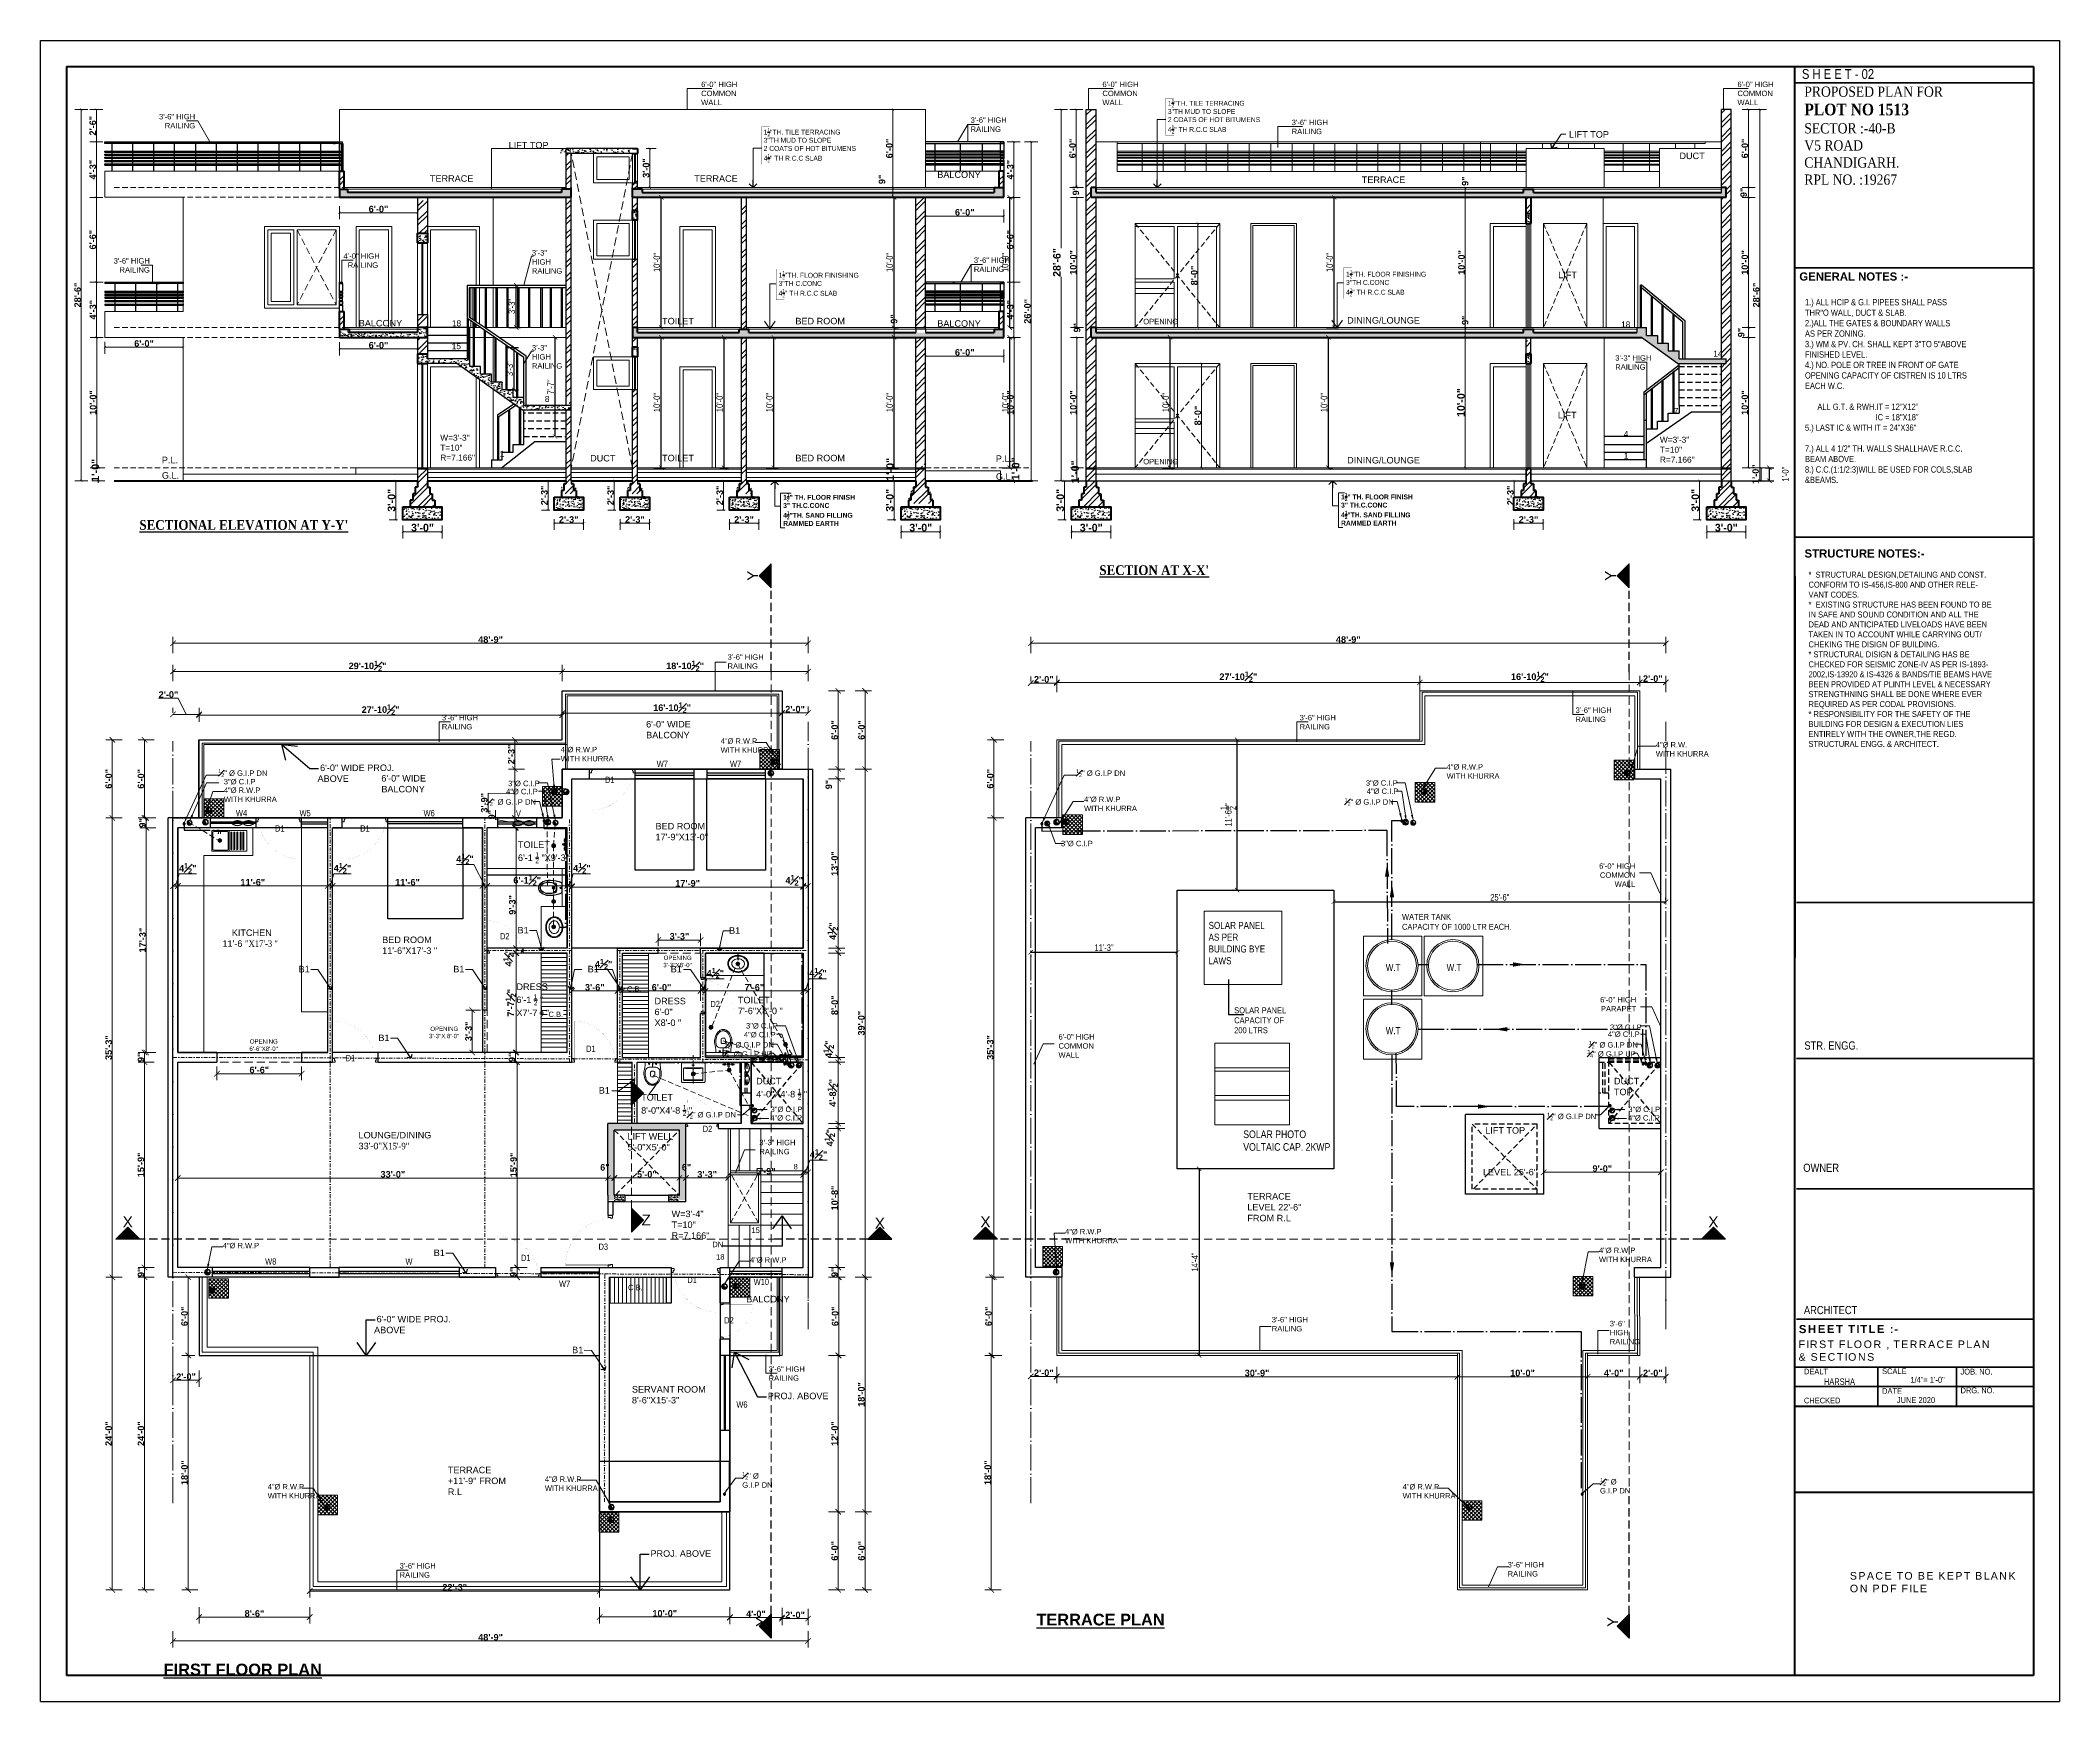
# Model space of a CAD drawing. Header units: feet. Extents: x 18471 to 30550, y -13540 to -11719.
# Drawn here: x 20521 to 22381, y -13380 to -11850 of the extents above; entities that cross this region are included whole.
import ezdxf

# ---------------------------------------------------------------- set-up
doc = ezdxf.new("R2010")
doc.units = ezdxf.units.FT
doc.header["$MEASUREMENT"] = 0
doc.header["$PDMODE"] = 2
for name, pattern in [('ACAD_ISO03W100', [30, 12, -18]), ('ACAD_ISO04W100', [30, 24, -3, 0, -3]), ('DASHDOT', [1, 0.5, -0.25, 0, -0.25]), ('DASHED', [0.75, 0.5, -0.25]), ('HIDDEN', [0.375, 0.25, -0.125])]:
    doc.linetypes.add(name, pattern=pattern)
doc.layers.get('0').update_dxf_attribs({"lineweight": 30})
for name, color, linetype, lineweight in [('BEAM', 3, 'Continuous', 15), ('BLK_1_FLR_1_BATH', 7, 'Continuous', 0), ('BLK_1_FLR_1_LIFT_1', 7, 'Continuous', 0), ('BLK_1_STAIR_HEADROOM', 7, 'Continuous', 0), ('C.B.', 15, 'Continuous', 15), ('center line', 253, 'ACAD_ISO04W100', 5), ('CWS', 94, 'Continuous', 9), ('DIM', 7, 'Continuous', 18), ('DIM 01', 7, 'Continuous', 9), ('DOOR', 32, 'Continuous', 13), ('ELEVATION', 7, 'Continuous', 30), ('FIX', 212, 'Continuous', 13), ('Flooring', 160, 'Continuous', 15), ('HATCH', 9, 'Continuous', 20), ('JOINERY TEXT', 193, 'Continuous', 0), ('P-SOIL', 6, 'Continuous', 18), ('P-WASTE', 130, 'Continuous', 18), ('PARAPET', 33, 'Continuous', 13), ('PL-C.W.S', 90, 'ACAD_ISO04W100', 25), ('PLANTERS', 58, 'Continuous', 13), ('PROJ', 30, 'ACAD_ISO03W100', 13), ('pub health ser', 22, 'Continuous', 30), ('RAILING', 210, 'Continuous', 25), ('SANIT_FIXTURES', 13, 'Continuous', 15), ('SANTRY', 1, 'Continuous', 20), ('SANTRY TEXT', 174, 'Continuous', 9), ('SLAB RCC', 1, 'Continuous', 40), ('SOLAR_PANEL', 7, 'Continuous', 0), ('SOLAR_WATER_HEATER', 7, 'Continuous', 0), ('SPECS', 7, 'Continuous', 13), ('STAIR', 82, 'Continuous', 30), ('stairs', 22, 'Continuous', 20), ('TEXT', 7, 'Continuous', 30), ('WALL', 10, 'Continuous', 30), ('wall 2', 7, 'Continuous', 40), ('WINDOW', 150, 'Continuous', 20)]:
    doc.layers.add(name, color=color, linetype=linetype, lineweight=lineweight)
for name, color, linetype in [('BLK_1_FLR_0_BATH', 7, 'Continuous'), ('BLK_1_FLR_0_WATER_CLOSET', 7, 'Continuous'), ('BLK_1_FLR_1_CHAJJA', 7, 'Continuous'), ('BLK_1_FLR_1_ROOM_1_LIGHT_VENTILATION_1', 7, 'Continuous'), ('BLK_1_FLR_1_ROOM_2_LIGHT_VENTILATION_2', 7, 'Continuous'), ('BLK_1_FLR_1_VENTILATION_SHAFT', 7, 'Continuous'), ('BLK_1_PLINTH_HEIGHT', 7, 'Continuous'), ('Text F.F', 7, 'Continuous'), ('W2', 173, 'Continuous')]:
    doc.layers.add(name, color=color, linetype=linetype)
for name, color, linetype, plot in [('BLK_1_FLR_0_KITCHEN', 1, 'Continuous', False), ('BLK_1_FLR_0_REGULAR_ROOM_1', 1, 'Continuous', False), ('BLK_1_FLR_0_REGULAR_ROOM_2', 1, 'Continuous', False), ('BLK_1_FLR_0_REGULAR_ROOM_3', 1, 'Continuous', False), ('BLK_1_FLR_0_REGULAR_ROOM_4', 1, 'Continuous', False), ('BLK_1_FLR_0_WC_BATH', 4, 'Continuous', False), ('BLK_1_FLR_0_WC_BATH_HT', 3, 'Continuous', False), ('BLK_1_FLR_1_KITCHEN', 4, 'Continuous', False), ('BLK_1_FLR_1_REGULAR_ROOM_1', 1, 'Continuous', False), ('BLK_1_FLR_1_REGULAR_ROOM_2', 1, 'Continuous', False), ('BLK_1_FLR_1_WATER_CLOSET', 1, 'Continuous', False), ('BLK_1_FLR_1_WC_BATH_HT', 3, 'Continuous', False), ('BLK_1_PARAPET_HT', 2, 'Continuous', False)]:
    doc.layers.add(name, color=color, linetype=linetype, plot=plot)
doc.layers.add('BLK_1_FLR_1_BLT_UP_AREA', color=25, linetype='Continuous', true_color=0x995f4c, plot=False)
doc.layers.add('BLK_1_TERRACESERVICE_UTILITYDISTANCE', color=25, linetype='Continuous', true_color=0x995f4c, plot=False)
doc.styles.add('AR. TEXT 01', font='arialbd.ttf')
doc.styles.add('DIM TEXT', font='GOTHIC.TTF', dxfattribs={"height": 5})
doc.styles.add('p.h tex', font='techb___.ttf')
doc.styles.add('PLUMBING', font='gbeitc.shx', dxfattribs={"height": 550})
doc.styles.get("Standard").update_dxf_attribs({"font": 'ARIALN.TTF'})
doc.styles.add('style1', font='swissel.ttf')
doc.styles.add('TEX02', font='GARA.TTF')
doc.styles.add('TEXT', font='arial.ttf', dxfattribs={"height": 5})
doc.dimstyles.new('DIM 50', dxfattribs={"dimtxt": 6, "dimasz": 3, "dimexe": 6, "dimexo": 4, "dimgap": 0.3125, "dimtad": 1, "dimzin": 3, "dimdsep": 46, "dimlunit": 4, "dimtxsty": 'AR. TEXT 01', "dimblk": 'DOT', "dimcen": 0.09, "dimclrd": 5, "dimclre": 5, "dimclrt": 5, "dimazin": 0, "dimtfac": 0.8, "dimtofl": 0, "dimtmove": 1, "dimatfit": 3, "dimfxl": 6, "dimfxlon": 1, "dimfrac": 1, "dimtolj": 1, "dimtzin": 0, "dimlwd": -1, "dimlwe": -1, "dimarcsym": 1})
doc.dimstyles.new('DIM STYLE', dxfattribs={"dimtxt": 5, "dimasz": 3, "dimexe": 0, "dimexo": 0, "dimgap": 1.5, "dimtad": 1, "dimdec": 4, "dimzin": 3, "dimdsep": 46, "dimlunit": 4, "dimtxsty": 'DIM TEXT', "dimblk": 'ARCHTICK', "dimcen": 0, "dimdle": 1, "dimclrd": 256, "dimclre": 253, "dimclrt": 256, "dimadec": 0, "dimazin": 0, "dimtfac": 0.75, "dimtdec": 4, "dimtofl": 0, "dimtmove": 1, "dimatfit": 3, "dimfxl": 1, "dimfrac": 1, "dimtolj": 1, "dimtzin": 0, "dimlwd": -1, "dimlwe": -1, "dimarcsym": 0})
doc.dimstyles.get("Standard").update_dxf_attribs({"dimtxt": 6, "dimasz": 4, "dimexe": 4, "dimexo": 4, "dimgap": 1, "dimtad": 1, "dimdec": 1, "dimzin": 3, "dimdsep": 46, "dimlunit": 4, "dimtxsty": 'Standard', "dimblk": 'ARCHTICK', "dimcen": 0.09, "dimadec": 0, "dimazin": 0, "dimtfac": 1.005, "dimtdec": 1, "dimtofl": 0, "dimtmove": 2, "dimatfit": 3, "dimfxl": 4, "dimfxlon": 1, "dimtolj": 1, "dimtzin": 0, "dimarcsym": 0})
doc.dimstyles.new('STANDARD$7', dxfattribs={"dimtxt": 400, "dimasz": 400, "dimexe": 50, "dimexo": 0, "dimgap": 100, "dimtad": 0, "dimdec": 0, "dimzin": 0, "dimdsep": 46, "dimtxsty": 'PLUMBING', "dimcen": 0, "dimdle": 50, "dimse1": 1, "dimse2": 1, "dimclrd": 256, "dimclre": 63, "dimclrt": 256, "dimadec": 0, "dimazin": 0, "dimtfac": 1, "dimtdec": 0, "dimtofl": 0, "dimtmove": 0, "dimatfit": 3, "dimldrblk": 'OPEN90', "dimfxl": 1, "dimtolj": 1, "dimtzin": 0, "dimlwd": -1, "dimlwe": -1, "dimarcsym": 0})
pattern_1 = [(45, (4882.495, 22473.2965), (-6.629126, 6.629126), []), (45, (4886.915, 22473.2965), (-6.629126, 6.629126), [])]
pattern_2 = [(45, (4892.995, 22473.2965), (-6.629126, 6.629126), []), (45, (4897.415, 22473.2965), (-6.629126, 6.629126), [])]
pattern_3 = [(45, (1262.344, 23294.311), (-6.629126, 6.629126), []), (45, (1266.763, 23294.311), (-6.629126, 6.629126), [])]
pattern_4 = [(45, (-49375.721, 64290.943), (-6.6291261, 6.6291261), []), (45, (-49371.3015, 64290.943), (-6.6291261, 6.6291261), [])]
pattern_5 = [(50, (1262.3437, 23294.3106), (7.1726018, -0.62752135), [0.75, -8.25]), (-5, (1262.344, 23294.3106), (-1.3875133, 7.5219213), [0.6, -6.6]), (100.4514, (1262.9414, 23294.258), (5.7850938, 6.8943954), [0.6374019, -7.0114211]), (46.1842, (1262.344, 23296.311), (10.6724105, -1.6551901), [1.125, -12.375]), (96.6356, (1263.233, 23296.173), (9.346627, 9.7411787), [0.956103, -10.51713]), (-8.8158, (1262.344, 23296.311), (9.3466195, 9.741186), [0.9, -9.9]), (21, (1263.3437, 23295.8106), (5.9690705, -4.0261889), [0.75, -8.25]), (-34, (1263.344, 23295.8106), (2.4331533, 7.2515005), [0.6, -6.6]), (71.4514, (1263.841, 23295.475), (8.4022263, 3.225305), [0.6374019, -7.0114211]), (37.5, (1262.3437, 23294.3106), (0.12159855, 3.32893854), [0, -6.52, 0, -6.7, 0, -6.625]), (7.5, (1262.3437, 23294.3106), (2.63069537, 3.94411712), [0, -3.82, 0, -6.37, 0, -2.525]), (-32.5, (1260.1137, 23294.3106), (5.33822436, -0.22554872), [0, -2.5, 0, -7.8, 0, -10.35]), (-42.5, (1259.1137, 23294.3106), (5.8318617, 1.0010498), [0, -3.25, 0, -5.18, 0, -7.35])]
pattern_6 = [(45, (4034.6105, 23358.052), (-6.629126, 6.629126), []), (45, (4039.03, 23358.052), (-6.629126, 6.629126), [])]
pattern_7 = [(45, (7198.74, 21986.028), (-6.629126, 6.629126), []), (45, (7203.16, 21986.028), (-6.629126, 6.629126), [])]
pattern_8 = [(50, (-54227.9413, 64141.6144), (7.17260183, -0.62752135), [0.75, -8.25]), (355, (-54227.941, 64141.6144), (-1.38751334, 7.52192134), [0.6, -6.6]), (100.4514445, (-54227.3436, 64141.562), (5.78508847, 6.8943999), [0.6374019, -7.0114211]), (46.1842, (-54227.941, 64143.614), (10.6724133, -1.6551928), [1.125, -12.375]), (96.635635, (-54227.052, 64143.476), (9.3466195, 9.741186), [0.9561034, -10.5171376]), (351.184164, (-54227.941, 64143.614), (9.3466195, 9.741186), [0.9, -9.9]), (21, (-54226.9413, 64143.1144), (5.96907052, -4.0261889), [0.75, -8.25]), (326, (-54226.941, 64143.1144), (2.4331533, 7.25150045), [0.6, -6.6]), (71.451445, (-54226.444, 64142.779), (8.40222377, 3.22531153), [0.6374019, -7.0114211]), (37.5, (-54227.9413, 64141.6144), (0.121598553, 3.32893854), [0, -6.52, 0, -6.7, 0, -6.625]), (7.5, (-54227.9413, 64141.6144), (2.63069537, 3.94411712), [0, -3.82, 0, -6.37, 0, -2.525]), (327.5, (-54230.1713, 64141.6144), (5.33822436, -0.22554872), [0, -2.5, 0, -7.8, 0, -10.35]), (317.5, (-54231.1713, 64141.6144), (5.8318617, 1.00104982), [0, -3.25, 0, -5.18, 0, -7.35])]
pattern_9 = [(45, (-54227.941, 64141.614), (-6.6291261, 6.6291261), []), (45, (-54223.522, 64141.614), (-6.6291261, 6.6291261), [])]

msp = doc.modelspace()

# ---------------------------------------------------------------- texts
at = {"insert": (21628.549, -12853.517, 0.023), "char_height": 7, "width": 81.36894, "attachment_point": 1}
msp.add_mtext('\\A1;{\\H1x;SOLAR PHOTO VOLTAIC CAP. 2KWP}', dxfattribs=at)
at = {"layer": 'CWS', "ltscale": 0.2, "char_height": 5, "style": 'p.h tex'}
for s, insert, width, attachment_point in [('\\A1;{\\fArial|b0|i0|c0|p34;\\H0.7x;\\S1#2;\\H1.429x;"\\H1x; %%C G.I.P DN}', (20684.471, -12527.903), 71.74292, 7), ('\\A1;{\\fArial|b0|i0|c0|p34;\\H0.7x;\\S1#2;\\H1.429x;"\\H1x; %%C G.I.P DN}', (21474.588, -12527.903), 71.74292, 7), ('\\A1;{\\fArial|b0|i0|c0|p34;\\H0.7x;\\S1#2;\\H1.429x;"\\H1x; %%C G.I.P DN}', (20931.834, -12554.43), 71.74292, 7), ('\\A1;{\\fArial|b0|i0|c0|p34;\\H0.7x;\\S1#2;\\H1.429x;"\\H1x; %%C G.I.P DN}', (21721.95, -12554.43), 71.74292, 7), ('\\A1;{\\fArial|b0|i0|c0|p34;\\H0.7x;\\S1#2;\\H1.429x;"\\H1x; %%C G.I.P DN}', (21150.934, -12778.116, 0.023), 71.74292, 7), ('\\A1;{\\fArial|b0|i0|c0|p34;\\H0.7x;\\S1#2;\\H1.429x;"\\H1x; %%C G.I.P DN}', (21946.801, -12778.116, 0.023), 71.74292, 7), ('\\A1;{\\fArial|b0|i0|c0|p34;\\H0.7x;\\S3#4;\\H1.429x;" %%C G.I.P UP }', (21149.492, -12779.527, 0.023), 71.74292, 1), ('\\A1;{\\fArial|b0|i0|c0|p34;\\H0.7x;\\S3#4;\\H1.429x;" %%C G.I.P UP }', (21945.359, -12779.527, 0.023), 71.74292, 1), ('\\A1;{\\fArial|b0|i0|c0|p34;\\H0.7x;\\S1#2;\\H1.429x;"\\H1x; %%C G.I.P DN}', (21116.102, -12842.508, 0.023), 53.92359, 7), ('\\A1;{\\fArial|b0|i0|c0|p34;\\H0.7x;\\S1#2;\\H1.429x;"\\H1x; %%C G.I.P DN}', (21908.5, -12844.065, 0.023), 71.74292, 7), ('\\A1;{\\fArial|b0|i0|c0|p34;\\H0.7x;\\S1#2;\\H1.429x;" %%C \\PG.I.P DN}', (21167.065, -13182.576, 0.023), 53.92359, 7), ('\\A1;{\\fArial|b0|i0|c0|p34;\\H0.7x;\\S1#2;\\H1.429x;" %%C \\PG.I.P DN}', (21957.182, -13187.928, 0.023), 53.92359, 7)]:
    msp.add_mtext(s, dxfattribs=dict(at, insert=insert, width=width, attachment_point=attachment_point))
at = {"layer": 'DIM', "insert": (21204.756, -12266.569), "char_height": 4.5, "width": 132.14493, "attachment_point": 1}
msp.add_mtext('\\A1;{\\fCentury Gothic|b1|i0|c0|p34;1\\H0.7x;\\S1/2;\\H1.4286x;" TH. FLOOR FINISH\\P3" TH.C.CONC\\P4\\H0.7x;\\S1/2;\\H1.4286x;"TH. SAND FILLING\\PRAMMED EARTH}', dxfattribs=at)
at = {"layer": 'JOINERY TEXT', "lineweight": 30, "insert": (22143.17, -11875.994), "char_height": 9, "width": 167.33832, "attachment_point": 1}
msp.add_mtext('S H E E T - 02', dxfattribs=at)
at = {"layer": 'JOINERY TEXT', "lineweight": 30, "insert": (22145.368, -11892.013), "char_height": 9, "width": 211.37607, "attachment_point": 1, "style": 'TEX02'}
msp.add_mtext('{\\H1.05x;PROPOSED PLAN FOR \\P\\fGaramond|b1|i0|c0|p18;\\H1.1429x;PLOT NO 1513\\P\\fGaramond|b0|i0|c0|p18;\\H0.875x;SECTOR :-40-B\\PV5 ROAD\\PCHANDIGARH.\\PRPL NO. :19267\\P\\P\\P\\P\\H1.143x; }', dxfattribs=at)
at = {"layer": 'JOINERY TEXT', "char_height": 5.75, "width": 20.94495, "attachment_point": 1}
for s, insert in [('\\A1;W7', (21088.27, -12513.049, 0.023)), ('\\A1;W7', (21155.778, -12513.049, 0.023)), ('\\A1;D1', (21040.617, -12527.669, 0.023)), ('\\A1;W4', (20700.687, -12558.375, 0.023)), ('\\A1;D1', (20736.746, -12572.473, 0.023)), ('\\A1;W5', (20759.26, -12558.375, 0.023)), ('\\A1;D1', (20815.151, -12572.473, 0.023)), ('\\A1;W6', (20873.499, -12558.375, 0.023)), ('\\A1;V', (20958.619, -12558.764, 0.023)), ('\\A1;D2', (20943.889, -12671.74, 0.023)), ('\\A1;D2', (21137.739, -12734.161, 0.023)), ('\\A1;D1', (21023.266, -12775.355, 0.023)), ('\\A1;D1', (20801.763, -12783.979, 0.023)), ('\\A1;D2', (21130.665, -12849.154, 0.023)), ('\\A1;D3', (21034.691, -12957.66, 0.023)), ('\\A1;W8', (20727.61, -12971.259, 0.023)), ('\\A1;W', (20856.862, -12971.259, 0.023)), ('\\A1;D1', (20963.255, -12967.973, 0.023)), ('\\A1;W7', (20998.309, -12991.771, 0.023)), ('\\A1;D1', (21116.492, -12988.334, 0.023)), ('\\A1;W10', (21177.575, -12990.082, 0.023)), ('\\A1;D2', (21150.385, -13025.521, 0.023)), ('\\A1;W6', (21161.647, -13103.011, 0.023))]:
    msp.add_mtext(s, dxfattribs=dict(at, insert=insert))
at = {"layer": 'SANTRY TEXT', "color": 5, "ltscale": 25, "char_height": 5, "style": 'DIM TEXT'}
for s, insert, width, attachment_point in [('\\A1;4"%%C R.W.P\\PWITH KHURRA', (21147.187, -12492.3, 0.023), 68.77203, 1), ('\\A1;4"%%C R.W.\\PWITH KHURRA', (22008.57, -12495.75, 0.023), 68.77203, 1), ('\\A1;4"%%C R.W.P\\PWITH KHURRA', (20999.823, -12500.2, 0.023), 68.77203, 1), ('\\A1;4"%%C R.W.P\\PWITH KHURRA', (21815.882, -12516.156, 0.023), 68.77203, 1), ('\\A1;{\\fArial|b0|i0|c0|p34;3"%%C C.I.P}', (20718.737, -12529.728), 68.77203, 3), ('\\A1;{\\fArial|b0|i0|c0|p34;3"%%C C.I.P}', (20980.657, -12531.4), 68.77203, 3), ('\\A1;{\\fArial|b0|i0|c0|p34;3"%%C C.I.P}', (21770.774, -12530.922), 68.77203, 3), ('\\A1;4"%%C R.W.P\\PWITH KHURRA', (20689.597, -12537.599, 0.023), 68.77203, 1), ('\\A1;{\\fArial|b0|i0|c0|p34;4"%%C C.I.P}', (20978.735, -12538.854), 82.87071, 3), ('\\A1;4"%%C R.W.P\\PWITH KHURRA', (21481.915, -12546.056, 0.023), 68.77203, 1), ('\\A1;{\\fArial|b0|i0|c0|p34;4"%%C C.I.P}', (21771.517, -12538.544, -0.023), 82.87071, 3), ('\\A1;{\\fArial|b0|i0|c0|p34;3"%%C C.I.P}', (21489.929, -12586.732), 68.77203, 3), ('\\A1;{\\fArial|b0|i0|c0|p34;3"%%C C.I.P}', (21199.757, -12754.599, 0.023), 68.77203, 3), ('\\A1;{\\fArial|b0|i0|c0|p34;3"%%C C.I.P}', (21995.624, -12755.934, 0.023), 68.77203, 3), ('\\A1;{\\fArial|b0|i0|c0|p34;4"%%C C.I.P}', (21197.835, -12762.743, 0.023), 82.87071, 3), ('\\A1;{\\fArial|b0|i0|c0|p34;4"%%C C.I.P}', (21993.702, -12762.308, 0.023), 82.87071, 3), ('\\A1;{\\fArial|b0|i0|c0|p34;3"%%C C.I.P}', (21222.407, -12831.567, 0.023), 68.77203, 3), ('\\A1;{\\fArial|b0|i0|c0|p34;3"%%C C.I.P}', (22012.524, -12831.567, 0.023), 68.77203, 3), ('\\A1;{\\fArial|b0|i0|c0|p34;4"%%C C.I.P}', (21222.161, -12839.419, 0.023), 68.77203, 3), ('\\A1;{\\fArial|b0|i0|c0|p34;4"%%C C.I.P}', (22012.277, -12839.419, 0.023), 68.77203, 3), ('\\A1;4"%%C R.W.P\\PWITH KHURRA', (21464.455, -12944.173, 0.023), 68.77203, 1), ('\\A1;4"%%C R.W.P', (20688.546, -12957.017, 0.023), 68.77203, 1), ('\\A1;4"%%C R.W.P\\PWITH KHURRA', (21956.224, -12961.43, 0.023), 68.77203, 1), ('\\A1;4"%%C R.W.P', (21174.179, -12970.198, 0.023), 68.77203, 1), ('\\A1;4"%%C R.W.P\\PWITH KHURRA', (20729.94, -13179.116, 0.023), 68.77203, 1), ('\\A1;4"%%C R.W.P\\PWITH KHURRA', (20985.274, -13172.116, 0.023), 68.77203, 1), ('\\A1;4"%%C R.W.P\\PWITH KHURRA', (21775.391, -13179.116, 0.023), 68.77203, 1)]:
    msp.add_mtext(s, dxfattribs=dict(at, insert=insert, width=width, attachment_point=attachment_point))
at = {"layer": 'SANTRY TEXT', "char_height": 6.5}
for s, insert, width, attachment_point in [('\\A1;SOLAR PANEL\\PAS PER \\PBUILDING BYE \\PLAWS', (21596.616, -12661.404, 0.023), 102.30865, 1), ('\\A1;W.T', (21773.467, -12700.188, 0.023), 150.63117, 3), ('\\A1;W.T', (21829.542, -12700.188, 0.023), 150.63117, 3), ('\\A1;W.T', (21773.467, -12758.351, 0.023), 150.63117, 3)]:
    msp.add_mtext(s, dxfattribs=dict(at, insert=insert, width=width, attachment_point=attachment_point))
at = {"layer": 'TEXT'}
for s, insert, char_height, width, attachment_point in [('{\\fArial|b0|i0|c0|p34;6\'-0" HIGH \\PCOMMON WALL}', (21129.178, -11887.512), 5, 37.04404, 1), ('{\\fArial|b0|i0|c0|p34;6\'-0" HIGH \\PCOMMON WALL}', (21498.791, -11887.512), 5, 37.04404, 1), ('\\A1;1{\\H0.7x;\\S1/2;}"TH. TILE TERRACING\\P3"TH MUD TO SLOPE\\P2 COATS OF HOT BITUMENS \\P4{\\H0.7x;\\S1/2;}" TH R.C.C SLAB', (21559.111, -11903.692), 4.5, 132.14493, 1), ('{\\fArial|b0|i0|c0|p34;6\'-0" HIGH \\PCOMMON WALL}', (22083.791, -11887.512), 5, 37.04404, 1), ('{\\fArial|b0|i0|c0|p34;3\'-6" HIGH \\PRAILING}', (20663.102, -11917.25), 5, 37.04404, 3), ('{\\fArial|b0|i0|c0|p34;3\'-6" HIGH \\PRAILING}', (21377.408, -11920.448), 5, 37.04404, 1), ('{\\fArial|b0|i0|c0|p34;3\'-6" HIGH \\PRAILING}', (21673.173, -11922.552), 5, 37.04404, 1), ('\\A1;1{\\H0.7x;\\S1/2;}"TH. TILE TERRACING\\P3"TH MUD TO SLOPE\\P2 COATS OF HOT BITUMENS \\P4{\\H0.7x;\\S1/2;}" TH R.C.C SLAB', (21186.832, -11930.201), 4.5, 132.14493, 1), ('{\\fArial|b0|i0|c0|p34;3\'-6" HIGH \\PRAILING}', (20621.347, -12050.08), 5, 37.04404, 3), ('{\\fArial|b0|i0|c0|p34;4\'-0" HIGH \\P  RAILING}', (20799.786, -12045.655), 5, 37.04404, 1), ('{\\fArial|b0|i0|c0|p34;3\'-3" HIGH \\PRAILING}', (20973.321, -12042.684), 5, 27.04404, 1), ('{\\fArial|b0|i0|c0|p34;3\'-6" HIGH \\PRAILING}', (21380.408, -12049.448), 5, 37.04404, 1), ('\\A1;1{\\H0.7x;\\S1/2;}"TH. FLOOR FINISHING \\P3"TH C.CONC\\P4{\\H0.7x;\\S1/2;}" TH R.C.C SLAB', (21200.567, -12062.075), 4.5, 160.64493, 1), ('\\A1;1{\\H0.7x;\\S1/2;}"TH. FLOOR FINISHING \\P3"TH C.CONC\\P4{\\H0.7x;\\S1/2;}" TH R.C.C SLAB', (21723.233, -12061.126), 4.5, 83.3143, 1), ('{\\fSwis721 LtEx BT|b1|i0|c0|p34;GENERAL NOTES :-}', (22140.795, -12063.245), 7.5, 334.67665, 1), ('{\\fArial|b0|i0|c0|p34;3\'-3" HIGH \\PRAILING}', (20973.321, -12130.122), 5, 27.04404, 1), ('{\\fArial|b0|i0|c0|p34;3\'-3" HIGH \\PRAILING}', (21971.206, -12139.481), 5, 37.04404, 1), ('\\A1;{\\fCentury Gothic|b1|i0|c0|p34;1\\H0.7x;\\S1/2;\\H1.4286x;" TH. FLOOR FINISH\\P3" TH.C.CONC\\P4\\H0.7x;\\S1/2;\\H1.4286x;"TH. SAND FILLING\\PRAMMED EARTH}', (21718.641, -12266.236), 4.5, 132.14493, 1), ('{\\fSwis721 LtEx BT|b1|i0|c0|p34;STRUCTURE NOTES:-}', (22145.544, -12318.331), 7.5, 334.67665, 1), ('{\\fArial|b0|i0|c0|p34;3\'-6" HIGH \\PRAILING}', (21153.508, -12414.919, 0.023), 5, 37.04404, 1), ('{\\fArial|b0|i0|c0|p34;3\'-6" HIGH \\PRAILING}', (20890.373, -12470.798, 0.023), 5, 37.04404, 1), ('{\\fArial|b0|i0|c0|p34;3\'-6" HIGH \\PRAILING}', (21680.49, -12470.798, 0.023), 5, 37.04404, 1), ('{\\fArial|b0|i0|c0|p34;3\'-6" HIGH \\PRAILING}', (21934.646, -12463.932, 0.023), 5, 37.04404, 1), ('{\\fArial|b0|i0|c0|p34;6\'-0" HIGH \\PCOMMON WALL}', (21989.685, -12607.481, 0.023), 5, 37.04404, 3), ('\\A1;WATER TANK \\PCAPACITY OF 1000 LTR EACH.', (21774.809, -12654.037, 0.023), 5.5, 144.97502, 1), ('\\A1;SOLAR PANEL\\PCAPACITY OF 200 LTRS', (21620.224, -12763.999, 0.023), 5.5, 48.8807, 7), ('{\\fArial|b0|i0|c0|p34;6\'-0" HIGH \\PPARAPET}', (21990.593, -12730.597, 0.023), 5, 37.04404, 3), ('{\\fArial|b0|i0|c0|p34;6\'-0" HIGH \\PCOMMON WALL}', (21458.363, -12764.775, 0.023), 5, 37.04404, 1), ('{\\fArial|b0|i0|c0|p34;3\'-3" HIGH \\PRAILING}', (21182.789, -12862.119, 0.023), 5, 37.04404, 1), ('{\\fArial|b0|i0|c0|p34;3\'-6" HIGH \\PRAILING}', (21654.845, -13025.242, 0.023), 5, 37.04404, 1), ('{\\fArial|b0|i0|c0|p34;3\'-6" HIGH \\PRAILING}', (21966.162, -13028.848, 0.023), 5, 28.79404, 1), ('{\\fArial|b0|i0|c0|p34;3\'-6" HIGH \\PRAILING}', (21191.36, -13070.727, 0.023), 5, 37.04404, 1), ('{\\fArial|b0|i0|c0|p34;3\'-6" HIGH \\PRAILING}', (20851.438, -13251.995, 0.023), 5, 37.04404, 1), ('{\\fArial|b0|i0|c0|p34;3\'-6" HIGH \\PRAILING}', (21872.084, -13250.98, 0.023), 5, 37.04404, 1)]:
    msp.add_mtext(s, dxfattribs=dict(at, insert=insert, char_height=char_height, width=width, attachment_point=attachment_point))
for s, insert, char_height, width, attachment_point, style in [('\\A1;{\\fArial|b0|i0|c204|p34;LIFT }TOP', (21947.027, -11933.115), 6, 78.02084, 2, 'TEXT'), ('\\A1;{\\fArial|b0|i0|c204|p34;LIFT }TOP', (20970.237, -11942.996), 6, 78.02084, 2, 'TEXT'), ('\\A1;{\\fArial|b0|i0|c0|p34;DUCT}', (22041.999, -11952.875), 6, 78.02084, 2, 'TEXT'), ('\\A1;TERRACE', (20899.339, -11973.743), 6, 86.52084, 2, 'TEXT'), ('\\A1;TERRACE', (21142.841, -11973.743), 6, 86.52084, 2, 'TEXT'), ('\\A1;BALCONY', (21366.731, -11970.215), 6, 78.02084, 2, 'TEXT'), ('\\A1;TERRACE', (21757.763, -11974.855), 6, 78.02084, 2, 'TEXT'), ('\\A1;{\\fArial|b0|i0|c204|p34;LIFT }', (21927.286, -12062.541), 6, 78.02084, 2, 'TEXT'), ('\\A1;{\\fArial CYR|b0|i0|c204|p34;BALCONY}', (20833.841, -12106.967), 6, 61.44653, 2, 'TEXT'), ('\\A1;{\\fArial|b0|i0|c0|p34;18}', (20899.606, -12107.36), 5.5, 1.48454, 1, 'TEX02'), ('\\A1;TOILET', (21107.903, -12105.08), 6, 78.02084, 2, 'TEXT'), ('\\A1;BED ROOM', (21238.837, -12105.031), 6, 78.02084, 2, 'TEXT'), ('\\A1;BALCONY', (21366.731, -12107.273), 6, 78.02084, 2, 'TEXT'), ('\\A1;{\\fArial CYR|b0|i0|c204|p34;OPENING}', (21552.545, -12105.97), 5, 53.21303, 2, 'TEXT'), ('\\A1;DINING/LOUNGE', (21757.763, -12104.355), 6, 78.02084, 2, 'TEXT'), ('\\A1;{\\fArial|b0|i0|c0|p34;18}', (21976.555, -12108.329), 5.5, 1.48454, 1, 'TEX02'), ('\\A1;{\\fArial|b0|i0|c0|p34;15}', (20899.41, -12128.418), 5.5, 1.48454, 1, 'TEX02'), ('\\A1;{\\fArial|b0|i0|c0|p34;14}', (22061.526, -12135.306), 5.5, 1.48454, 1, 'TEX02'), ('\\A1;{\\fArial|b0|i0|c0|p34;8}', (20985.237, -12177.06), 5.5, 1.48454, 1, 'TEX02'), ('\\A1;{\\fArial|b0|i0|c204|p34;LIFT }', (21927.004, -12191.63), 6, 78.02084, 2, 'TEXT'), ('\\A1;{\\fArial|b0|i0|c0|p34;7}', (22025.111, -12188.113), 5.5, 1.48454, 1, 'TEX02'), ('\\A1;{\\fArial|b0|i0|c0|p34;W=3\'-3"\\PT=10"\\PR=7.166"}', (20888.894, -12212.706), 5.5, 25.53323, 1, 'TEX02'), ('\\A1;{\\fArial|b0|i0|c0|p34;4}', (21979.026, -12209.343), 5.5, 1.48454, 1, 'TEX02'), ('\\A1;{\\fArial|b0|i0|c0|p34;W=3\'-3"\\PT=10"\\PR=7.166"}', (22012.321, -12214.596), 5.5, 25.53323, 1, 'TEX02'), ('\\A1;{\\fArial|b0|i0|c0|p34;P.L.}', (20632.459, -12232.975), 6, 16.03306, 1, 'TEXT'), ('\\A1;{\\fArial|b0|i0|c0|p34;1}', (20943.63, -12227.552), 5.5, 1.48454, 1, 'TEX02'), ('\\A1;DUCT', (21038.576, -12231.337), 6, 86.52084, 2, 'TEXT'), ('\\A1;TOILET', (21107.903, -12231.197), 6, 78.02084, 2, 'TEXT'), ('\\A1;BED ROOM', (21238.837, -12231.197), 6, 78.02084, 2, 'TEXT'), ('\\A1;{\\fArial|b0|i0|c0|p34;P.L.}', (21400.69, -12231.758), 6, 16.03306, 1, 'TEXT'), ('\\A1;{\\fArial CYR|b0|i0|c204|p34;OPENING}', (21552.545, -12234.97), 5, 53.21303, 2, 'TEXT'), ('\\A1;DINING/LOUNGE', (21757.763, -12233.192), 6, 78.02084, 2, 'TEXT'), ('\\A1;{\\fArial|b0|i0|c0|p34;1}', (21979.026, -12229.366), 5.5, 1.48454, 1, 'TEX02'), ('\\A1;{\\fArial|b0|i0|c0|p34;G.L.}', (20632.459, -12247.199), 6, 16.03306, 1, 'TEXT'), ('\\A1;{\\fArial|b0|i0|c0|p34;G.L.}', (21400.69, -12248.198), 6, 16.03306, 1, 'TEXT'), ("\\A1;{\\fArial|b0|i0|c0|p34;6'-0'' WIDE BALCONY}", (21078.543, -12476.342, 0.023), 6, 63.03307, 1, 'TEX02'), ("\\A1;{\\fArial|b0|i0|c0|p34; 6'-0'' WIDE PROJ. ABOVE}", (20775.837, -12516.447, 0.023), 6, 72.01011, 1, 'TEX02'), ("\\A1;{\\fArial|b0|i0|c0|p34;6'-0'' WIDE BALCONY}", (20834.613, -12526.132, 0.023), 6, 63.03307, 1, 'TEX02'), ('\\A1;{\\fArial|b0|i0|c0|p34;BED ROOM\\P17\'-9"X13\'-0}"', (21087.17, -12570.221, 0.023), 6, 63.03307, 1, 'TEX02'), ('\\A1;{\\fArial|b0|i0|c0|p34;TOILET\\P6\'-1 \\H0.7x;\\S1/2;\\H1.42857x; "X9\'-3"}', (20960.447, -12587.269, 0.023), 6, 53.64635, 1, 'TEX02'), ('\\A1;\\pi41.19937;{\\fArial|b0|i0|c0|p34;KITCHEN\\P\\pi32.61045;11\'-6 \\fGaramond|b0|i0|c0|p18;\\H1.0003x;"X17\'-3 "}', (20655.671, -12668.371, 0.023), 6, 117.88714, 1, 'TEX02'), ('\\A1;{\\fArial|b0|i0|c0|p34;BED ROOM\\P11\'-6"X17\'-3 "}', (20835.371, -12674.901, 0.023), 6, 62.8831, 1, 'TEX02'), ("\\A1;\\pi20.36583;{\\fArial|b0|i0|c0|p34;OPENING\\P\\pi20.04933;3'-3''X8'-0''}", (21074.297, -12692.471, 0.023), 4, 65.8831, 1, 'TEX02'), ('\\A1;{\\fArial|b0|i0|c0|p34;DRESS\\P6\'-1 \\H0.7x;\\S1/2;\\H1.42857x; "\\PX7\'-7 \\H0.7x;\\S1/2;\\H1.42857x; \\fGaramond|b0|i0|c0|p18;\\H1.0003x;"}', (20959.062, -12718.087, 0.023), 6, 39.22964, 1, 'TEX02'), ('\\A1;{\\fArial|b0|i0|c0|p34;C.B.}', (21060.857, -12720.756, 0.023), 5, 28.16677, 1, 'TEX02'), ('\\A1;{\\fArial|b0|i0|c0|p34;DRESS\\P6\'-0"\\PX8\'-0 "}', (21086.247, -12731.286, 0.023), 6, 48.22964, 1, 'TEX02'), ('\\A1;{\\fArial|b0|i0|c0|p34;TOILET\\P\\pt6;7\'-6"X8\'-0 "}', (21163.078, -12730.39, 0.023), 6, 122.38714, 1, 'TEX02'), ("\\A1;\\pi18.86583;{\\fArial|b0|i0|c0|p34;OPENING\\P\\pi17.77306;3'-3''X 8'-0''}", (20860.833, -12757.841, 0.023), 4, 62.8831, 1, 'TEX02'), ('\\A1;{\\fArial|b0|i0|c0|p34;C.B.}', (20988.504, -12744.013, 0.023), 5, 28.16677, 1, 'TEX02'), ("\\A1;\\pi18.86583;{\\fArial|b0|i0|c0|p34;OPENING\\P\\pi18.53705;6'-6''X8'-0''}", (20694.562, -12769.538, 0.023), 4, 62.8831, 1, 'TEX02'), ('\\A1;{\\fArial|b0|i0|c0|p34;DUCT\\P4\'-0"X4\'-8 \\H0.7x;\\S1/2;\\H1.42857x; "}', (21179.88, -12805.008, 0.023), 6, 47.68342, 1, 'TEX02'), ('\\A1;{\\fArial|b0|i0|c0|p34;DUCT\\PTOP}', (21969.997, -12805.008, 0.023), 6, 33.9622, 1, 'TEX02'), ('\\A1;{\\fArial|b0|i0|c0|p34;TOILET\\P8\'-0"X4\'-8 \\H0.7x;\\S1/2;\\H1.42857x; "}', (21073.938, -12819.979, 0.023), 6, 122.38714, 1, 'TEX02'), ('\\A1;{\\fArial|b0|i0|c0|p34;LIFT TOP}', (21851.438, -12850.418, 0.023), 6, 122.38714, 1, 'TEX02'), ('\\A1;{\\fArial|b0|i0|c0|p34;LOUNGE/DINING\\P33\'-0\\fGaramond|b0|i0|c0|p18;\\H1.0003x;"X15\'-9\\H0.9997x;"}', (20813.61, -12854.824, 0.023), 6, 70.99316, 1, 'TEX02'), ('\\A1;{\\fArial|b0|i0|c0|p34;LIFT WELL\\P5\'-0"X5\'-0"}', (21061.322, -12855.918, 0.023), 6, 122.38714, 1, 'TEX02'), ('\\A1;{\\fArial|b0|i0|c0|p34;8}', (21214.322, -12884.319, 0.023), 5, 3.90431, 1, 'TEX02'), ("\\A1;{\\fArial|b0|i0|c0|p34; \\PLEVEL 25'-6''}", (21849.33, -12878.847, 0.023), 6, 63.03307, 1, 'TEX02'), ("\\A1;{\\fArial|b0|i0|c0|p34;TERRACE \\PLEVEL 22'-6'' FROM R.L}", (21632.325, -12911.179, 0.023), 6, 63.03307, 1, 'TEX02'), ('\\A1;{\\fArial|b0|i0|c0|p34;X}', (20601.021, -12932.694, 0.023), 10, 27.26903, 2, 'TEX02'), ('\\A1;{\\fArial|b0|i0|c0|p34;W=3\'-4"\\PT=10"\\PR=7.166"}', (21101.974, -12927.318, 0.023), 6, 25.53323, 1, 'TEX02'), ('\\A1;{\\fArial|b0|i0|c0|p34;15}', (21175.519, -12942.855, 0.023), 5, 3.90431, 1, 'TEX02'), ('\\A1;{\\fArial|b0|i0|c0|p34;X}', (21293.797, -12933.866, 0.023), 10, 27.26903, 2, 'TEX02'), ('\\A1;{\\fArial|b0|i0|c0|p34;X}', (21391.137, -12932.694, 0.023), 10, 27.26903, 2, 'TEX02'), ('\\A1;{\\fArial|b0|i0|c0|p34;X}', (22061.567, -12932.694, 0.023), 10, 27.26903, 2, 'TEX02'), ('\\A1;{\\fArial|b0|i0|c0|p34;DN}', (21139.475, -12955.998, 0.023), 5, 3.90431, 1, 'TEX02'), ('\\A1;{\\fArial|b0|i0|c0|p34;18}', (21142.972, -12967.456, 0.023), 5, 3.90431, 1, 'TEX02'), ('\\A1;{\\fArial|b0|i0|c0|p34;C.B.}', (21061.833, -12995.622, 0.023), 5, 28.16677, 1, 'TEX02'), ('\\A1;{\\fArial|b0|i0|c0|p34;BALCONY}', (21170.73, -13005.825, 0.023), 6, 63.03307, 1, 'TEX02'), ("\\A1;{\\fArial|b0|i0|c0|p34; 6'-0'' WIDE PROJ. ABOVE}", (20827.942, -13024.257, 0.023), 6, 72.01011, 1, 'TEX02'), ('\\A1;{\\fArial|b0|i0|c0|p34;SERVANT ROOM\\P8\'-6"X15\'-3"}', (21065.422, -13088.913, 0.023), 6, 72.5656, 1, 'TEX02'), ('\\A1;{\\fArial|b0|i0|c0|p34; PROJ. ABOVE}', (21188.333, -13095.021, 0.023), 6, 72.01011, 1, 'TEX02'), ("\\A1;{\\fArial|b0|i0|c0|p34;TERRACE\\P+11'-9'' FROM R.L}", (20895.898, -13163.205, 0.023), 6, 63.03307, 1, 'TEX02'), ('\\A1;{\\fArial|b0|i0|c0|p34; PROJ. ABOVE}', (21080.194, -13240.143, 0.023), 6, 72.01011, 1, 'TEX02')]:
    msp.add_mtext(s, dxfattribs=dict(at, insert=insert, char_height=char_height, width=width, attachment_point=attachment_point, style=style))
at = {"layer": 'TEXT', "linetype": 'Continuous', "lineweight": -2, "attachment_point": 1}
for s, insert, char_height, width in [('1.) ALL HCIP & G.I. PIPEES SHALL PASS \\PTHR"O WALL, DUCT & SLAB.\\P2.)ALL THE GATES & BOUNDARY WALLS\\PAS PER ZONING.\\P3.) WM & PV. CH. SHALL KEPT 3"TO 5"ABOVE\\PFINISHED LEVEL.\\P4.) NO. POLE OR TREE IN FRONT OF GATE\\POPENING CAPACITY OF CISTREN IS 10 LTRS\\PEACH W.C.\\P\\P      ALL G.T. & RWH.IT = 12"X12"\\P                                  IC = 18"X18"\\P5.) LAST IC & WITH IT = 24"X36"\\P\\P7.) ALL 4 1/2" TH. WALLS SHALLHAVE R.C.C. \\PBEAM ABOVE.\\P8.) C.C.(1:1/2:3)WILL BE USED FOR COLS,SLAB\\P&BEAMS.', (22145.98, -12087.8), 5.775, 172.03354), ('STR. ENGG.', (22145.425, -12771.513), 7.5, 142.08952), ('OWNER', (22144.412, -12884.123), 7.5, 142.08952), ('ARCHITECT', (22145.036, -13015.16), 7.5, 142.08952), ('{\\fSwis721 LtEx BT|b1|i0|c0|p34;\\T1.2;SHEET TITLE :-}', (22140.291, -13032.661), 7.5, 214.07489), ('DEALT', (22145.036, -13072.836), 5.25, 34.1884), ('SCALE', (22217.028, -13072.63), 5.25, 34.1884), ('JOB. NO.', (22289.286, -13073.019), 5.25, 34.1884), ('HARSHA', (22163.449, -13081.85), 6, 82.77212), ('DATE', (22217.028, -13090.791), 5.25, 34.1884), ('DRG. NO.', (22289.286, -13090.26), 5.25, 58.38209), ('CHECKED', (22145.036, -13099.578), 5.25, 38.56783)]:
    msp.add_mtext(s, dxfattribs=dict(at, insert=insert, char_height=char_height, width=width))
at = {"layer": 'TEXT', "char_height": 10, "attachment_point": 8, "rotation": 90, "style": 'TEX02'}
for insert in [(21181.715, -12342.613, 0.023), (21971.832, -12342.613, 0.023), (21189.697, -13306.117, 0.023), (21973.814, -13306.117, 0.023)]:
    msp.add_mtext('\\A1;{\\fArial|b0|i0|c0|p34;Y}', dxfattribs=dict(at, insert=insert))
at = {"layer": 'TEXT', "ltscale": 20, "insert": (22149.244, -12338.872), "char_height": 5.5, "width": 185.33274, "attachment_point": 1}
msp.add_mtext('*  STRUCTURAL DESIGN,DETAILING AND CONST.\\PCONFORM TO IS-456,IS-800 AND OTHER RELE-\\PVANT CODES.\\P*  EXISTING STRUCTURE HAS BEEN FOUND TO BE \\PIN SAFE AND SOUND CONDITION AND ALL THE \\PDEAD AND ANTICIPATED LIVELOADS HAVE BEEN\\PTAKEN IN TO ACCOUNT WHILE CARRYING OUT/  \\PCHEKING THE DISIGN OF BUILDING.\\P* STRUCTURAL DISIGN & DETAILING HAS BE\\PCHECKED FOR SEISMIC ZONE-IV AS PER IS-1893-   \\P2002,IS-13920 & IS-4326 & BANDS/TIE BEAMS HAVE \\PBEEN PROVIDED AT PLINTH LEVEL & NECESSARY\\PSTRENGTHNING SHALL BE DONE WHERE EVER\\PREQUIRED AS PER CODAL PROVISIONS.\\P* RESPONSIBILITY FOR THE SAFETY OF THE \\PBUILDING FOR DESIGN & EXECUTION LIES \\PENTIRELY WITH THE OWNER,THE REGD.\\PSTRUCTURAL ENGG. & ARCHITECT.  ', dxfattribs=at)
at = {"layer": 'TEXT', "linetype": 'Continuous', "lineweight": -2, "char_height": 7, "attachment_point": 1, "style": 'style1'}
for s, insert, width in [('{\\T1.2;FIRST FLOOR , TERRACE PLAN \\P& SECTIONS}', (22140.082, -13046.933), 245.30527), ('{\\T1.2;SPACE TO BE KEPT BLANK ON PDF FILE}', (22187.351, -13260.172), 157.35631)]:
    msp.add_mtext(s, dxfattribs=dict(at, insert=insert, width=width))
at = {"layer": 'TEXT', "lineweight": -2, "char_height": 5.5, "width": 63.64834, "attachment_point": 1}
for s, insert in [('1/4"= 1\'-0"', (22243.117, -13080.409)), ('JUNE 2020', (22230.659, -13099.064))]:
    msp.add_mtext(s, dxfattribs=dict(at, insert=insert))
at = {"layer": 'Text F.F', "ltscale": 2, "char_height": 9, "width": 324.83091, "attachment_point": 8}
for s, insert in [("\\A1;{\\fGaramond|b1|i0|c0|p18;\\LSECTIONAL ELEVATION AT Y-Y'}", (20707.931, -12300.503)), ("\\A1;{\\fGaramond|b1|i0|c0|p18;\\LSECTION AT X-X'}", (21546.515, -12342.065)), ('\\A1;{\\fSwis721 LtEx BT|b1|i0|c0|p34;\\H1.2x;\\LTERRACE PLAN}', (21497.076, -13309.53, 0.023)), ('\\A1;{\\fSwis721 LtEx BT|b1|i0|c0|p34;\\H1.2x;\\LFIRST FLOOR PLAN}', (20706.959, -13355.53, 0.023))]:
    msp.add_mtext(s, dxfattribs=dict(at, insert=insert))

# ---------------------------------------------------------------- blocks, each defined once
blk = doc.blocks.new('_ArchTick')
at = {"color": 0, "linetype": 'ByBlock', "const_width": 0.15}
blk.add_lwpolyline([(-0.5, -0.5), (0.5, 0.5)], dxfattribs=at)
blk = doc.blocks.new('*D102')
at = {"layer": 'Defpoints', "color": 0, "transparency": 16777216}
for p in [(20854.5, -12291.1), (20890.5, -12291.1), (20854.5, -12302.2)]:
    blk.add_point(p, dxfattribs=at)
at = {"layer": 'DIM 01', "ltscale": 5, "transparency": 16777216}
for p, q in [((20854.5, -12296.2), (20854.5, -12308.2)), ((20890.5, -12302.2), (20854.5, -12302.2)), ((20890.5, -12296.2), (20890.5, -12308.2))]:
    blk.add_line(p, q, dxfattribs=at)
at = {"layer": 'DIM 01', "transparency": 16777216, "xscale": 2, "yscale": 2, "zscale": 2}
for p, rotation in [((20854.5, -12302.2), 179.9999999998842), ((20890.5, -12302.2), 359.9999999998842)]:
    blk.add_blockref('_ArchTick', p, dxfattribs=dict(at, rotation=rotation))
at = {"layer": 'DIM 01', "transparency": 16777216, "insert": (20872.5, -12298.3), "char_height": 7, "attachment_point": 5, "style": 'AR. TEXT 01'}
blk.add_mtext('\\A1;3\'-0"', dxfattribs=at)
blk = doc.blocks.new('*D103')
at = {"layer": 'Defpoints', "color": 0, "transparency": 16777216}
for p in [(20847.9, -12255.1), (20853.4, -12255.1), (20853.4, -12291.1)]:
    blk.add_point(p, dxfattribs=at)
at = {"layer": 'DIM 01', "ltscale": 5, "transparency": 16777216}
for p, q in [((20849.4, -12255.1), (20841.9, -12255.1)), ((20847.9, -12291.1), (20847.9, -12255.1)), ((20849.4, -12291.1), (20841.9, -12291.1))]:
    blk.add_line(p, q, dxfattribs=at)
at = {"layer": 'DIM 01', "transparency": 16777216, "xscale": 2, "yscale": 2, "zscale": 2}
for p, rotation in [((20847.9, -12255.1), 90), ((20847.9, -12291.1), 270)]:
    blk.add_blockref('_ArchTick', p, dxfattribs=dict(at, rotation=rotation))
at = {"layer": 'DIM 01', "transparency": 16777216, "insert": (20844, -12273.1), "char_height": 7, "attachment_point": 5, "rotation": 90, "style": 'AR. TEXT 01'}
blk.add_mtext('\\A1;3\'-0"', dxfattribs=at)
blk = doc.blocks.new('*D104')
at = {"layer": 'Defpoints', "color": 0, "transparency": 16777216}
for p in [(20988.2, -12255.1), (20993.7, -12255.1), (20993.7, -12282.1)]:
    blk.add_point(p, dxfattribs=at)
at = {"layer": 'DIM 01', "ltscale": 5, "transparency": 16777216}
for p, q in [((20989.7, -12255.1), (20982.2, -12255.1)), ((20988.2, -12282.1), (20988.2, -12255.1)), ((20989.7, -12282.1), (20982.2, -12282.1))]:
    blk.add_line(p, q, dxfattribs=at)
at = {"layer": 'DIM 01', "transparency": 16777216, "xscale": 2, "yscale": 2, "zscale": 2}
for p, rotation in [((20988.2, -12255.1), 90), ((20988.2, -12282.1), 270)]:
    blk.add_blockref('_ArchTick', p, dxfattribs=dict(at, rotation=rotation))
at = {"layer": 'DIM 01', "transparency": 16777216, "insert": (20984.8, -12268.6), "char_height": 6, "attachment_point": 5, "rotation": 90, "style": 'AR. TEXT 01'}
blk.add_mtext('\\A1;2\'-3"', dxfattribs=at)
blk = doc.blocks.new('*D105')
at = {"layer": 'Defpoints', "color": 0, "transparency": 16777216}
for p in [(20993.7, -12286.4), (20993.7, -12294.2), (21020.7, -12286.4)]:
    blk.add_point(p, dxfattribs=at)
at = {"layer": 'DIM 01', "ltscale": 5, "transparency": 16777216}
for p, q in [((20993.7, -12290.4), (20993.7, -12300.2)), ((21020.7, -12294.2), (20993.7, -12294.2)), ((21020.7, -12290.4), (21020.7, -12300.2))]:
    blk.add_line(p, q, dxfattribs=at)
at = {"layer": 'DIM 01', "transparency": 16777216, "xscale": 2, "yscale": 2, "zscale": 2, "rotation": 180}
blk.add_blockref('_ArchTick', (20993.7, -12294.2), dxfattribs=at)
at = {"layer": 'DIM 01', "transparency": 16777216, "xscale": 2, "yscale": 2, "zscale": 2}
blk.add_blockref('_ArchTick', (21020.7, -12294.2), dxfattribs=at)
at = {"layer": 'DIM 01', "transparency": 16777216, "insert": (21007.2, -12290.8), "char_height": 6, "attachment_point": 5, "style": 'AR. TEXT 01'}
blk.add_mtext('\\A1;2\'-3"', dxfattribs=at)
blk = doc.blocks.new('*D106')
at = {"layer": 'Defpoints', "color": 0, "transparency": 16777216}
for p in [(21049.2, -12255.1), (21054.7, -12255.1), (21054.7, -12282.1)]:
    blk.add_point(p, dxfattribs=at)
at = {"layer": 'DIM 01', "ltscale": 5, "transparency": 16777216}
for p, q in [((21050.7, -12255.1), (21043.2, -12255.1)), ((21049.2, -12282.1), (21049.2, -12255.1)), ((21050.7, -12282.1), (21043.2, -12282.1))]:
    blk.add_line(p, q, dxfattribs=at)
at = {"layer": 'DIM 01', "transparency": 16777216, "xscale": 2, "yscale": 2, "zscale": 2}
for p, rotation in [((21049.2, -12255.1), 90), ((21049.2, -12282.1), 270)]:
    blk.add_blockref('_ArchTick', p, dxfattribs=dict(at, rotation=rotation))
at = {"layer": 'DIM 01', "transparency": 16777216, "insert": (21045.8, -12268.6), "char_height": 6, "attachment_point": 5, "rotation": 90, "style": 'AR. TEXT 01'}
blk.add_mtext('\\A1;2\'-3"', dxfattribs=at)
blk = doc.blocks.new('*D107')
at = {"layer": 'Defpoints', "color": 0, "transparency": 16777216}
for p in [(21054.7, -12286.4), (21054.7, -12294.2), (21081.7, -12286.4)]:
    blk.add_point(p, dxfattribs=at)
at = {"layer": 'DIM 01', "ltscale": 5, "transparency": 16777216}
for p, q in [((21054.7, -12290.4), (21054.7, -12300.2)), ((21081.7, -12294.2), (21054.7, -12294.2)), ((21081.7, -12290.4), (21081.7, -12300.2))]:
    blk.add_line(p, q, dxfattribs=at)
at = {"layer": 'DIM 01', "transparency": 16777216, "xscale": 2, "yscale": 2, "zscale": 2, "rotation": 180}
blk.add_blockref('_ArchTick', (21054.7, -12294.2), dxfattribs=at)
at = {"layer": 'DIM 01', "transparency": 16777216, "xscale": 2, "yscale": 2, "zscale": 2}
blk.add_blockref('_ArchTick', (21081.7, -12294.2), dxfattribs=at)
at = {"layer": 'DIM 01', "transparency": 16777216, "insert": (21068.2, -12290.8), "char_height": 6, "attachment_point": 5, "style": 'AR. TEXT 01'}
blk.add_mtext('\\A1;2\'-3"', dxfattribs=at)
blk = doc.blocks.new('*D108')
at = {"layer": 'Defpoints', "color": 0, "transparency": 16777216}
for p in [(21149.7, -12255.1), (21155.2, -12255.1), (21155.2, -12282.1)]:
    blk.add_point(p, dxfattribs=at)
at = {"layer": 'DIM 01', "ltscale": 5, "transparency": 16777216}
for p, q in [((21151.2, -12255.1), (21143.7, -12255.1)), ((21149.7, -12282.1), (21149.7, -12255.1)), ((21151.2, -12282.1), (21143.7, -12282.1))]:
    blk.add_line(p, q, dxfattribs=at)
at = {"layer": 'DIM 01', "transparency": 16777216, "xscale": 2, "yscale": 2, "zscale": 2}
for p, rotation in [((21149.7, -12255.1), 90), ((21149.7, -12282.1), 270)]:
    blk.add_blockref('_ArchTick', p, dxfattribs=dict(at, rotation=rotation))
at = {"layer": 'DIM 01', "transparency": 16777216, "insert": (21146.3, -12268.6), "char_height": 6, "attachment_point": 5, "rotation": 90, "style": 'AR. TEXT 01'}
blk.add_mtext('\\A1;2\'-3"', dxfattribs=at)
blk = doc.blocks.new('*D109')
at = {"layer": 'Defpoints', "color": 0, "transparency": 16777216}
for p in [(21155.2, -12286.4), (21155.2, -12294.2), (21182.2, -12286.4)]:
    blk.add_point(p, dxfattribs=at)
at = {"layer": 'DIM 01', "ltscale": 5, "transparency": 16777216}
for p, q in [((21155.2, -12290.4), (21155.2, -12300.2)), ((21182.2, -12294.2), (21155.2, -12294.2)), ((21182.2, -12290.4), (21182.2, -12300.2))]:
    blk.add_line(p, q, dxfattribs=at)
at = {"layer": 'DIM 01', "transparency": 16777216, "xscale": 2, "yscale": 2, "zscale": 2, "rotation": 180}
blk.add_blockref('_ArchTick', (21155.2, -12294.2), dxfattribs=at)
at = {"layer": 'DIM 01', "transparency": 16777216, "xscale": 2, "yscale": 2, "zscale": 2}
blk.add_blockref('_ArchTick', (21182.2, -12294.2), dxfattribs=at)
at = {"layer": 'DIM 01', "transparency": 16777216, "insert": (21168.7, -12290.8), "char_height": 6, "attachment_point": 5, "style": 'AR. TEXT 01'}
blk.add_mtext('\\A1;2\'-3"', dxfattribs=at)
blk = doc.blocks.new('*D110')
at = {"layer": 'Defpoints', "color": 0, "transparency": 16777216}
for p in [(21313.5, -12291.1), (21349.5, -12291.1), (21313.5, -12302.2)]:
    blk.add_point(p, dxfattribs=at)
at = {"layer": 'DIM 01', "ltscale": 5, "transparency": 16777216}
for p, q in [((21313.5, -12296.2), (21313.5, -12308.2)), ((21349.5, -12302.2), (21313.5, -12302.2)), ((21349.5, -12296.2), (21349.5, -12308.2))]:
    blk.add_line(p, q, dxfattribs=at)
at = {"layer": 'DIM 01', "transparency": 16777216, "xscale": 2, "yscale": 2, "zscale": 2}
for p, rotation in [((21313.5, -12302.2), 179.9999999999073), ((21349.5, -12302.2), 359.9999999999074)]:
    blk.add_blockref('_ArchTick', p, dxfattribs=dict(at, rotation=rotation))
at = {"layer": 'DIM 01', "transparency": 16777216, "insert": (21331.5, -12298.3), "char_height": 7, "attachment_point": 5, "style": 'AR. TEXT 01'}
blk.add_mtext('\\A1;3\'-0"', dxfattribs=at)
blk = doc.blocks.new('*D111')
at = {"layer": 'Defpoints', "color": 0, "transparency": 16777216}
for p in [(21306.9, -12255.1), (21312.4, -12255.1), (21312.4, -12291.1)]:
    blk.add_point(p, dxfattribs=at)
at = {"layer": 'DIM 01', "ltscale": 5, "transparency": 16777216}
for p, q in [((21308.4, -12255.1), (21300.9, -12255.1)), ((21306.9, -12291.1), (21306.9, -12255.1)), ((21308.4, -12291.1), (21300.9, -12291.1))]:
    blk.add_line(p, q, dxfattribs=at)
at = {"layer": 'DIM 01', "transparency": 16777216, "xscale": 2, "yscale": 2, "zscale": 2}
for p, rotation in [((21306.9, -12255.1), 90), ((21306.9, -12291.1), 270)]:
    blk.add_blockref('_ArchTick', p, dxfattribs=dict(at, rotation=rotation))
at = {"layer": 'DIM 01', "transparency": 16777216, "insert": (21303, -12273.1), "char_height": 7, "attachment_point": 5, "rotation": 90, "style": 'AR. TEXT 01'}
blk.add_mtext('\\A1;3\'-0"', dxfattribs=at)
blk = doc.blocks.new('_Open90')
at = {"color": 0, "linetype": 'ByBlock', "lineweight": -2}
for p, q in [((0, 0), (-1, 0)), ((-0.5, 0.5), (0, 0)), ((0, 0), (-0.5, -0.5))]:
    blk.add_line(p, q, dxfattribs=at)
blk = doc.blocks.new('*D112')
at = {"layer": 'Defpoints', "color": 0, "transparency": 16777216}
for p in [(21405.3, -12243.1), (21405.3, -12255.1), (21417.8, -12243.1)]:
    blk.add_point(p, dxfattribs=at)
at = {"layer": 'DIM 01', "ltscale": 5, "transparency": 16777216}
for p, q in [((21411.8, -12243.1), (21423.8, -12243.1)), ((21411.8, -12255.1), (21423.8, -12255.1)), ((21417.8, -12243.1), (21417.8, -12241.1)), ((21417.8, -12255.1), (21417.8, -12257.1))]:
    blk.add_line(p, q, dxfattribs=at)
at = {"layer": 'DIM 01', "transparency": 16777216, "xscale": 2, "yscale": 2, "zscale": 2}
for p, rotation in [((21417.8, -12243.1), 270), ((21417.8, -12255.1), 90)]:
    blk.add_blockref('_ArchTick', p, dxfattribs=dict(at, rotation=rotation))
at = {"layer": 'DIM 01', "transparency": 16777216, "insert": (21418.9, -12244.1), "char_height": 7, "attachment_point": 5, "rotation": 90, "style": 'AR. TEXT 01'}
blk.add_mtext('\\A1;1\'-0"', dxfattribs=at)
blk = doc.blocks.new('*D113')
at = {"layer": 'Defpoints', "color": 0, "transparency": 16777216}
for p in [(20573.8, -12255.1), (20584.1, -12243.1), (20584.1, -12255.1)]:
    blk.add_point(p, dxfattribs=at)
at = {"layer": 'DIM 01', "ltscale": 5, "transparency": 16777216}
for p, q in [((20579.8, -12243.1), (20567.8, -12243.1)), ((20579.8, -12255.1), (20567.8, -12255.1)), ((20573.8, -12243.1), (20573.8, -12241.1)), ((20573.8, -12255.1), (20573.8, -12257.1))]:
    blk.add_line(p, q, dxfattribs=at)
at = {"layer": 'DIM 01', "transparency": 16777216, "xscale": 2, "yscale": 2, "zscale": 2}
for p, rotation in [((20573.8, -12243.1), 270), ((20573.8, -12255.1), 90)]:
    blk.add_blockref('_ArchTick', p, dxfattribs=dict(at, rotation=rotation))
at = {"layer": 'DIM 01', "transparency": 16777216, "insert": (20571.2, -12245.5), "char_height": 7, "attachment_point": 5, "rotation": 90, "style": 'AR. TEXT 01'}
blk.add_mtext('\\A1;1\'-0"', dxfattribs=at)
blk = doc.blocks.new('*D114')
at = {"layer": 'Defpoints', "color": 0, "transparency": 16777216}
for p in [(21291.5, -12243.1), (21291.5, -12255.1), (21306.9, -12243.1)]:
    blk.add_point(p, dxfattribs=at)
at = {"layer": 'DIM 01', "ltscale": 5, "transparency": 16777216}
for p, q in [((21300.9, -12243.1), (21312.9, -12243.1)), ((21300.9, -12255.1), (21312.9, -12255.1)), ((21306.9, -12243.1), (21306.9, -12241.1)), ((21306.9, -12255.1), (21306.9, -12257.1))]:
    blk.add_line(p, q, dxfattribs=at)
at = {"layer": 'DIM 01', "transparency": 16777216, "xscale": 2, "yscale": 2, "zscale": 2}
for p, rotation in [((21306.9, -12243.1), 270), ((21306.9, -12255.1), 90)]:
    blk.add_blockref('_ArchTick', p, dxfattribs=dict(at, rotation=rotation))
at = {"layer": 'DIM 01', "transparency": 16777216, "insert": (21303.3, -12244.6), "char_height": 7, "attachment_point": 5, "rotation": 90, "style": 'AR. TEXT 01'}
blk.add_mtext('\\A1;1\'-0"', dxfattribs=at)
blk = doc.blocks.new('*D115')
at = {"layer": 'BLK_1_FLR_0_REGULAR_ROOM_2', "color": 0, "lineweight": -2, "transparency": 16777216}
for p, q in [((21306.9, -12123.1), (21310.9, -12123.1)), ((21306.9, -12243.1), (21306.9, -12123.1)), ((21299.9, -12243.1), (21310.9, -12243.1))]:
    blk.add_line(p, q, dxfattribs=at)
at = {"layer": 'Defpoints', "color": 0, "transparency": 16777216}
for p in [(21306.9, -12123.1), (21306.9, -12123.1), (21291.5, -12243.1)]:
    blk.add_point(p, dxfattribs=at)
at = {"layer": 'BLK_1_FLR_0_REGULAR_ROOM_2', "color": 0, "lineweight": -2, "transparency": 16777216, "xscale": 4, "yscale": 4, "zscale": 4}
for p, rotation in [((21306.9, -12123.1), 90), ((21306.9, -12243.1), 270)]:
    blk.add_blockref('_ArchTick', p, dxfattribs=dict(at, rotation=rotation))
at = {"layer": 'BLK_1_FLR_0_REGULAR_ROOM_2', "color": 0, "transparency": 16777216, "insert": (21302.8, -12183.1), "char_height": 6, "attachment_point": 5, "rotation": 90}
blk.add_mtext('\\A1;10\'-0"', dxfattribs=at)
blk = doc.blocks.new('*D116')
at = {"layer": 'Defpoints', "color": 0, "transparency": 16777216}
for p in [(21306.9, -12114.1), (21306.9, -12114.1), (21306.9, -12123.1)]:
    blk.add_point(p, dxfattribs=at)
at = {"layer": 'DIM 01', "ltscale": 5, "transparency": 16777216}
for p, q in [((21306.9, -12123.1), (21306.9, -12114.1)), ((21310.9, -12114.1), (21312.9, -12114.1)), ((21310.9, -12123.1), (21312.9, -12123.1))]:
    blk.add_line(p, q, dxfattribs=at)
at = {"layer": 'DIM 01', "transparency": 16777216, "xscale": 2, "yscale": 2, "zscale": 2}
for p, rotation in [((21306.9, -12114.1), 90), ((21306.9, -12123.1), 270)]:
    blk.add_blockref('_ArchTick', p, dxfattribs=dict(at, rotation=rotation))
at = {"layer": 'DIM 01', "transparency": 16777216, "insert": (21306.9, -12106.2), "char_height": 6, "attachment_point": 5, "rotation": 90, "style": 'AR. TEXT 01'}
blk.add_mtext('\\A1;9"', dxfattribs=at)
blk = doc.blocks.new('*D117')
at = {"layer": 'BLK_1_FLR_1_REGULAR_ROOM_1', "color": 0, "lineweight": -2, "transparency": 16777216}
for p, q in [((21306.9, -11994.1), (21310.9, -11994.1)), ((21306.9, -12114.1), (21306.9, -11994.1)), ((21306.9, -12114.1), (21310.9, -12114.1))]:
    blk.add_line(p, q, dxfattribs=at)
at = {"layer": 'Defpoints', "color": 0, "transparency": 16777216}
for p in [(21306.9, -11994.1), (21306.9, -11994.1), (21306.9, -12114.1)]:
    blk.add_point(p, dxfattribs=at)
at = {"layer": 'BLK_1_FLR_1_REGULAR_ROOM_1', "color": 0, "lineweight": -2, "transparency": 16777216, "xscale": 4, "yscale": 4, "zscale": 4}
for p, rotation in [((21306.9, -11994.1), 90), ((21306.9, -12114.1), 270)]:
    blk.add_blockref('_ArchTick', p, dxfattribs=dict(at, rotation=rotation))
at = {"layer": 'BLK_1_FLR_1_REGULAR_ROOM_1', "color": 0, "transparency": 16777216, "insert": (21302.8, -12054.1), "char_height": 6, "attachment_point": 5, "rotation": 90}
blk.add_mtext('\\A1;10\'-0"', dxfattribs=at)
blk = doc.blocks.new('*D118')
at = {"layer": 'Defpoints', "color": 0, "transparency": 16777216}
for p in [(20580, -12123.1), (20652, -12123.1), (20580, -12132.1)]:
    blk.add_point(p, dxfattribs=at)
at = {"layer": 'DIM 01', "ltscale": 5, "transparency": 16777216}
for p, q in [((20580, -12127.1), (20580, -12138.1)), ((20652, -12127.1), (20652, -12138.1)), ((20652, -12132.1), (20580, -12132.1))]:
    blk.add_line(p, q, dxfattribs=at)
at = {"layer": 'DIM 01', "transparency": 16777216, "xscale": 2, "yscale": 2, "zscale": 2, "rotation": 180}
blk.add_blockref('_ArchTick', (20580, -12132.1), dxfattribs=at)
at = {"layer": 'DIM 01', "transparency": 16777216, "xscale": 2, "yscale": 2, "zscale": 2}
blk.add_blockref('_ArchTick', (20652, -12132.1), dxfattribs=at)
at = {"layer": 'DIM 01', "transparency": 16777216, "insert": (20616, -12128.7), "char_height": 6, "attachment_point": 5, "style": 'AR. TEXT 01'}
blk.add_mtext('\\A1;6\'-0"', dxfattribs=at)
blk = doc.blocks.new('*D119')
at = {"layer": 'Defpoints', "color": 0, "ltscale": 5, "transparency": 16777216}
for p in [(20572.3, -12072.1), (20652, -12072.1), (20616, -12123.1)]:
    blk.add_point(p, dxfattribs=at)
at = {"layer": 'DIM 01', "ltscale": 5, "transparency": 16777216}
for p, q in [((20578.3, -12072.1), (20566.3, -12072.1)), ((20572.3, -12123.1), (20572.3, -12072.1)), ((20578.3, -12123.1), (20566.3, -12123.1))]:
    blk.add_line(p, q, dxfattribs=at)
at = {"layer": 'DIM 01', "ltscale": 5, "transparency": 16777216, "xscale": 2, "yscale": 2, "zscale": 2}
for p, rotation in [((20572.3, -12072.1), 90), ((20572.3, -12123.1), 270)]:
    blk.add_blockref('_ArchTick', p, dxfattribs=dict(at, rotation=rotation))
at = {"layer": 'DIM 01', "ltscale": 5, "transparency": 16777216, "insert": (20568.9, -12097.6), "char_height": 6, "attachment_point": 5, "rotation": 90, "style": 'AR. TEXT 01'}
blk.add_mtext('\\A1;4\'-3"', dxfattribs=at)
blk = doc.blocks.new('*D120')
at = {"layer": 'Defpoints', "color": 0, "ltscale": 5, "transparency": 16777216}
for p in [(20572.5, -12123.1), (20602, -12123.1), (20602, -12243.1)]:
    blk.add_point(p, dxfattribs=at)
at = {"layer": 'DIM 01', "ltscale": 5, "transparency": 16777216}
for p, q in [((20578.5, -12123.1), (20566.5, -12123.1)), ((20572.5, -12243.1), (20572.5, -12123.1)), ((20578.5, -12243.1), (20566.5, -12243.1))]:
    blk.add_line(p, q, dxfattribs=at)
at = {"layer": 'DIM 01', "ltscale": 5, "transparency": 16777216, "xscale": 2, "yscale": 2, "zscale": 2}
for p, rotation in [((20572.5, -12123.1), 90), ((20572.5, -12243.1), 270)]:
    blk.add_blockref('_ArchTick', p, dxfattribs=dict(at, rotation=rotation))
at = {"layer": 'DIM 01', "ltscale": 5, "transparency": 16777216, "insert": (20569.1, -12183.1), "char_height": 6, "attachment_point": 5, "rotation": 90, "style": 'AR. TEXT 01'}
blk.add_mtext('\\A1;10\'-0"', dxfattribs=at)
blk = doc.blocks.new('*D121')
at = {"layer": 'Defpoints', "color": 0, "ltscale": 5, "transparency": 16777216}
for p in [(20572.1, -11994.1), (20584.5, -11994.1), (20584.5, -12072.1)]:
    blk.add_point(p, dxfattribs=at)
at = {"layer": 'DIM 01', "ltscale": 5, "transparency": 16777216}
for p, q in [((20578.1, -11994.1), (20566.1, -11994.1)), ((20572.1, -12072.1), (20572.1, -11994.1)), ((20578.1, -12072.1), (20566.1, -12072.1))]:
    blk.add_line(p, q, dxfattribs=at)
at = {"layer": 'DIM 01', "ltscale": 5, "transparency": 16777216, "xscale": 2, "yscale": 2, "zscale": 2}
for p, rotation in [((20572.1, -11994.1), 90), ((20572.1, -12072.1), 270)]:
    blk.add_blockref('_ArchTick', p, dxfattribs=dict(at, rotation=rotation))
at = {"layer": 'DIM 01', "ltscale": 5, "transparency": 16777216, "insert": (20568.8, -12033.1), "char_height": 6, "attachment_point": 5, "rotation": 90, "style": 'AR. TEXT 01'}
blk.add_mtext('\\A1;6\'-6"', dxfattribs=at)
blk = doc.blocks.new('*D122')
at = {"layer": 'Defpoints', "color": 0, "ltscale": 5, "transparency": 16777216}
for p in [(20572.1, -11943.1), (20580, -11943.1), (20584.5, -11994.1)]:
    blk.add_point(p, dxfattribs=at)
at = {"layer": 'DIM 01', "ltscale": 5, "transparency": 16777216}
for p, q in [((20576, -11943.1), (20566.1, -11943.1)), ((20572.1, -11994.1), (20572.1, -11943.1)), ((20578.1, -11994.1), (20566.1, -11994.1))]:
    blk.add_line(p, q, dxfattribs=at)
at = {"layer": 'DIM 01', "ltscale": 5, "transparency": 16777216, "xscale": 2, "yscale": 2, "zscale": 2}
for p, rotation in [((20572.1, -11943.1), 90), ((20572.1, -11994.1), 270)]:
    blk.add_blockref('_ArchTick', p, dxfattribs=dict(at, rotation=rotation))
at = {"layer": 'DIM 01', "ltscale": 5, "transparency": 16777216, "insert": (20568.8, -11968.6), "char_height": 6, "attachment_point": 5, "rotation": 90, "style": 'AR. TEXT 01'}
blk.add_mtext('\\A1;4\'-3"', dxfattribs=at)
blk = doc.blocks.new('*D123')
at = {"layer": 'Defpoints', "color": 0, "transparency": 16777216}
for p in [(20796, -11913.1), (20558.2, -12255.1), (20699.4, -12255.1)]:
    blk.add_point(p, dxfattribs=at)
at = {"layer": 'DIM 01', "ltscale": 5, "transparency": 16777216}
for p, q in [((20564.2, -11913.1), (20552.2, -11913.1)), ((20558.2, -11913.1), (20558.2, -12255.1)), ((20564.2, -12255.1), (20552.2, -12255.1))]:
    blk.add_line(p, q, dxfattribs=at)
at = {"layer": 'DIM 01', "transparency": 16777216, "xscale": 2, "yscale": 2, "zscale": 2}
for p, rotation in [((20558.2, -11913.1), 90), ((20558.2, -12255.1), 270)]:
    blk.add_blockref('_ArchTick', p, dxfattribs=dict(at, rotation=rotation))
at = {"layer": 'DIM 01', "transparency": 16777216, "insert": (20554.8, -12084.1), "char_height": 6, "attachment_point": 5, "rotation": 90, "style": 'AR. TEXT 01'}
blk.add_mtext('\\A1;28\'-6"', dxfattribs=at)
blk = doc.blocks.new('*D124')
at = {"layer": 'Defpoints', "color": 0, "transparency": 16777216}
for p in [(21389, -12123.1), (21417.5, -12123.1), (21410.3, -12243.1)]:
    blk.add_point(p, dxfattribs=at)
at = {"layer": 'DIM 01', "ltscale": 5, "transparency": 16777216}
for p, q in [((21411.5, -12123.1), (21423.5, -12123.1)), ((21417.5, -12243.1), (21417.5, -12123.1)), ((21414.3, -12243.1), (21423.5, -12243.1))]:
    blk.add_line(p, q, dxfattribs=at)
at = {"layer": 'DIM 01', "transparency": 16777216, "xscale": 2, "yscale": 2, "zscale": 2}
for p, rotation in [((21417.5, -12123.1), 90), ((21417.5, -12243.1), 270)]:
    blk.add_blockref('_ArchTick', p, dxfattribs=dict(at, rotation=rotation))
at = {"layer": 'DIM 01', "transparency": 16777216, "insert": (21414.1, -12183.1), "char_height": 6, "attachment_point": 5, "rotation": 90, "style": 'AR. TEXT 01'}
blk.add_mtext('\\A1;10\'-0"', dxfattribs=at)
blk = doc.blocks.new('*D125')
at = {"layer": 'Defpoints', "color": 0, "transparency": 16777216}
for p in [(21391.5, -12072.1), (21417.2, -12072.1), (21391.5, -12123.1)]:
    blk.add_point(p, dxfattribs=at)
at = {"layer": 'DIM 01', "ltscale": 5, "transparency": 16777216}
for p, q in [((21411.2, -12072.1), (21423.2, -12072.1)), ((21417.2, -12123.1), (21417.2, -12072.1)), ((21411.2, -12123.1), (21423.2, -12123.1))]:
    blk.add_line(p, q, dxfattribs=at)
at = {"layer": 'DIM 01', "transparency": 16777216, "xscale": 2, "yscale": 2, "zscale": 2}
for p, rotation in [((21417.2, -12072.1), 90), ((21417.2, -12123.1), 270)]:
    blk.add_blockref('_ArchTick', p, dxfattribs=dict(at, rotation=rotation))
at = {"layer": 'DIM 01', "transparency": 16777216, "insert": (21413.9, -12097.6), "char_height": 6, "attachment_point": 5, "rotation": 90, "style": 'AR. TEXT 01'}
blk.add_mtext('\\A1;4\'-3"', dxfattribs=at)
blk = doc.blocks.new('*D126')
at = {"layer": 'Defpoints', "color": 0, "transparency": 16777216}
for p in [(21391.5, -11994.1), (21417.2, -11994.1), (21391.5, -12072.1)]:
    blk.add_point(p, dxfattribs=at)
at = {"layer": 'DIM 01', "ltscale": 5, "transparency": 16777216}
for p, q in [((21411.2, -11994.1), (21423.2, -11994.1)), ((21417.2, -12072.1), (21417.2, -11994.1)), ((21411.2, -12072.1), (21423.2, -12072.1))]:
    blk.add_line(p, q, dxfattribs=at)
at = {"layer": 'DIM 01', "transparency": 16777216, "xscale": 2, "yscale": 2, "zscale": 2}
for p, rotation in [((21417.2, -11994.1), 90), ((21417.2, -12072.1), 270)]:
    blk.add_blockref('_ArchTick', p, dxfattribs=dict(at, rotation=rotation))
at = {"layer": 'DIM 01', "transparency": 16777216, "insert": (21413.9, -12033.1), "char_height": 6, "attachment_point": 5, "rotation": 90, "style": 'AR. TEXT 01'}
blk.add_mtext('\\A1;6\'-6"', dxfattribs=at)
blk = doc.blocks.new('*D127')
at = {"layer": 'Defpoints', "color": 0, "transparency": 16777216}
for p in [(21390, -11943.1), (21417.2, -11943.1), (21391.5, -11994.1)]:
    blk.add_point(p, dxfattribs=at)
at = {"layer": 'DIM 01', "ltscale": 5, "transparency": 16777216}
for p, q in [((21411.2, -11943.1), (21423.2, -11943.1)), ((21417.2, -11994.1), (21417.2, -11943.1)), ((21411.2, -11994.1), (21423.2, -11994.1))]:
    blk.add_line(p, q, dxfattribs=at)
at = {"layer": 'DIM 01', "transparency": 16777216, "xscale": 2, "yscale": 2, "zscale": 2}
for p, rotation in [((21417.2, -11943.1), 90), ((21417.2, -11994.1), 270)]:
    blk.add_blockref('_ArchTick', p, dxfattribs=dict(at, rotation=rotation))
at = {"layer": 'DIM 01', "transparency": 16777216, "insert": (21413.9, -11968.6), "char_height": 6, "attachment_point": 5, "rotation": 90, "style": 'AR. TEXT 01'}
blk.add_mtext('\\A1;4\'-3"', dxfattribs=at)
blk = doc.blocks.new('*D128')
at = {"layer": 'Defpoints', "color": 0, "transparency": 16777216}
for p in [(21391.5, -11943.1), (21411.2, -12255.1), (21433.2, -12255.1)]:
    blk.add_point(p, dxfattribs=at)
at = {"layer": 'DIM 01', "ltscale": 5, "transparency": 16777216}
for p, q in [((21427.2, -11943.1), (21439.2, -11943.1)), ((21433.2, -11943.1), (21433.2, -12255.1)), ((21427.2, -12255.1), (21439.2, -12255.1))]:
    blk.add_line(p, q, dxfattribs=at)
at = {"layer": 'DIM 01', "transparency": 16777216, "xscale": 2, "yscale": 2, "zscale": 2}
for p, rotation in [((21433.2, -11943.1), 90), ((21433.2, -12255.1), 270)]:
    blk.add_blockref('_ArchTick', p, dxfattribs=dict(at, rotation=rotation))
at = {"layer": 'DIM 01', "transparency": 16777216, "insert": (21429.8, -12099.1), "char_height": 6, "attachment_point": 5, "rotation": 90, "style": 'AR. TEXT 01'}
blk.add_mtext('\\A1;26\'-0"', dxfattribs=at)
blk = doc.blocks.new('*D129')
at = {"layer": 'Defpoints', "color": 0, "ltscale": 5, "transparency": 16777216}
for p in [(20796, -12123.1), (20868, -12123.1), (20868, -12133.6)]:
    blk.add_point(p, dxfattribs=at)
at = {"layer": 'DIM 01', "ltscale": 5, "transparency": 16777216}
for p, q in [((20796, -12127.6), (20796, -12139.6)), ((20796, -12133.6), (20868, -12133.6)), ((20868, -12127.6), (20868, -12139.6))]:
    blk.add_line(p, q, dxfattribs=at)
at = {"layer": 'DIM 01', "ltscale": 5, "transparency": 16777216, "xscale": 2, "yscale": 2, "zscale": 2, "rotation": 180}
blk.add_blockref('_ArchTick', (20796, -12133.6), dxfattribs=at)
at = {"layer": 'DIM 01', "ltscale": 5, "transparency": 16777216, "xscale": 2, "yscale": 2, "zscale": 2}
blk.add_blockref('_ArchTick', (20868, -12133.6), dxfattribs=at)
at = {"layer": 'DIM 01', "ltscale": 5, "transparency": 16777216, "insert": (20832, -12130.3), "char_height": 6, "attachment_point": 5, "style": 'AR. TEXT 01'}
blk.add_mtext('\\A1;6\'-0"', dxfattribs=at)
blk = doc.blocks.new('*D130')
at = {"layer": 'Defpoints', "color": 0, "ltscale": 5, "transparency": 16777216}
for p in [(20796, -11994.1), (20868, -11994.1), (20868, -12008.3)]:
    blk.add_point(p, dxfattribs=at)
at = {"layer": 'DIM 01', "ltscale": 5, "transparency": 16777216}
for p, q in [((20796, -12002.3), (20796, -12014.3)), ((20796, -12008.3), (20868, -12008.3)), ((20868, -12002.3), (20868, -12014.3))]:
    blk.add_line(p, q, dxfattribs=at)
at = {"layer": 'DIM 01', "ltscale": 5, "transparency": 16777216, "xscale": 2, "yscale": 2, "zscale": 2, "rotation": 180}
blk.add_blockref('_ArchTick', (20796, -12008.3), dxfattribs=at)
at = {"layer": 'DIM 01', "ltscale": 5, "transparency": 16777216, "xscale": 2, "yscale": 2, "zscale": 2}
blk.add_blockref('_ArchTick', (20868, -12008.3), dxfattribs=at)
at = {"layer": 'DIM 01', "ltscale": 5, "transparency": 16777216, "insert": (20832, -12004.9), "char_height": 6, "attachment_point": 5, "style": 'AR. TEXT 01'}
blk.add_mtext('\\A1;6\'-0"', dxfattribs=at)
blk = doc.blocks.new('*D131')
at = {"layer": 'Defpoints', "color": 0, "ltscale": 5, "transparency": 16777216}
for p in [(21336, -12123.1), (21408, -12123.1), (21408, -12140.3)]:
    blk.add_point(p, dxfattribs=at)
at = {"layer": 'DIM 01', "ltscale": 5, "transparency": 16777216}
for p, q in [((21336, -12134.3), (21336, -12146.3)), ((21336, -12140.3), (21408, -12140.3)), ((21408, -12134.3), (21408, -12146.3))]:
    blk.add_line(p, q, dxfattribs=at)
at = {"layer": 'DIM 01', "ltscale": 5, "transparency": 16777216, "xscale": 2, "yscale": 2, "zscale": 2, "rotation": 180}
blk.add_blockref('_ArchTick', (21336, -12140.3), dxfattribs=at)
at = {"layer": 'DIM 01', "ltscale": 5, "transparency": 16777216, "xscale": 2, "yscale": 2, "zscale": 2}
blk.add_blockref('_ArchTick', (21408, -12140.3), dxfattribs=at)
at = {"layer": 'DIM 01', "ltscale": 5, "transparency": 16777216, "insert": (21372, -12136.9), "char_height": 6, "attachment_point": 5, "style": 'AR. TEXT 01'}
blk.add_mtext('\\A1;6\'-0"', dxfattribs=at)
blk = doc.blocks.new('*D132')
at = {"layer": 'Defpoints', "color": 0, "ltscale": 5, "transparency": 16777216}
for p in [(21305.9, -11985.1), (21312.9, -11985.1), (21312.9, -11994.1)]:
    blk.add_point(p, dxfattribs=at)
at = {"layer": 'DIM 01', "ltscale": 5, "transparency": 16777216}
for p, q in [((21308.9, -11985.1), (21299.9, -11985.1)), ((21308.9, -11994.1), (21299.9, -11994.1)), ((21305.9, -11994.1), (21305.9, -11985.1))]:
    blk.add_line(p, q, dxfattribs=at)
at = {"layer": 'DIM 01', "ltscale": 5, "transparency": 16777216, "xscale": 2, "yscale": 2, "zscale": 2}
for p, rotation in [((21305.9, -11985.1), 90), ((21305.9, -11994.1), 270)]:
    blk.add_blockref('_ArchTick', p, dxfattribs=dict(at, rotation=rotation))
at = {"layer": 'DIM 01', "ltscale": 5, "transparency": 16777216, "insert": (21295.8, -11977.6), "char_height": 6, "attachment_point": 5, "rotation": 90, "style": 'AR. TEXT 01'}
blk.add_mtext('\\A1;9"', dxfattribs=at)
blk = doc.blocks.new('*D133')
at = {"layer": 'Defpoints', "color": 0, "ltscale": 5, "transparency": 16777216}
for p in [(21305.9, -11913.1), (21305.9, -11913.1), (21312.9, -11985.1)]:
    blk.add_point(p, dxfattribs=at)
at = {"layer": 'DIM 01', "ltscale": 5, "transparency": 16777216}
for p, q in [((21305.9, -11913.1), (21311.9, -11913.1)), ((21305.9, -11985.1), (21305.9, -11913.1)), ((21308.9, -11985.1), (21299.9, -11985.1))]:
    blk.add_line(p, q, dxfattribs=at)
at = {"layer": 'DIM 01', "ltscale": 5, "transparency": 16777216, "xscale": 2, "yscale": 2, "zscale": 2}
for p, rotation in [((21305.9, -11913.1), 90), ((21305.9, -11985.1), 270)]:
    blk.add_blockref('_ArchTick', p, dxfattribs=dict(at, rotation=rotation))
at = {"layer": 'DIM 01', "ltscale": 5, "transparency": 16777216, "insert": (21302.5, -11949.1), "char_height": 6, "attachment_point": 5, "rotation": 90, "style": 'AR. TEXT 01'}
blk.add_mtext('\\A1;6\'-0"', dxfattribs=at)
blk = doc.blocks.new('*D134')
at = {"layer": 'Defpoints', "color": 0, "transparency": 16777216}
for p in [(21336, -11994.1), (21408, -11994.1), (21408, -12011.3)]:
    blk.add_point(p, dxfattribs=at)
at = {"layer": 'DIM 01', "ltscale": 5, "transparency": 16777216}
for p, q in [((21336, -12005.3), (21336, -12017.3)), ((21336, -12011.3), (21408, -12011.3)), ((21408, -12005.3), (21408, -12017.3))]:
    blk.add_line(p, q, dxfattribs=at)
at = {"layer": 'DIM 01', "transparency": 16777216, "xscale": 2, "yscale": 2, "zscale": 2, "rotation": 180}
blk.add_blockref('_ArchTick', (21336, -12011.3), dxfattribs=at)
at = {"layer": 'DIM 01', "transparency": 16777216, "xscale": 2, "yscale": 2, "zscale": 2}
blk.add_blockref('_ArchTick', (21408, -12011.3), dxfattribs=at)
at = {"layer": 'DIM 01', "transparency": 16777216, "insert": (21372, -12007.9), "char_height": 6, "attachment_point": 5, "style": 'AR. TEXT 01'}
blk.add_mtext('\\A1;6\'-0"', dxfattribs=at)
blk = doc.blocks.new('*D135')
at = {"layer": 'Defpoints', "color": 0, "transparency": 16777216}
for p in [(21074.5, -11949.2), (21074.5, -11985.1), (21081.9, -11985.1)]:
    blk.add_point(p, dxfattribs=at)
at = {"layer": 'DIM 01', "ltscale": 5, "transparency": 16777216}
for p, q in [((21078.5, -11949.2), (21087.9, -11949.2)), ((21081.9, -11949.2), (21081.9, -11985.1)), ((21078.5, -11985.1), (21087.9, -11985.1))]:
    blk.add_line(p, q, dxfattribs=at)
at = {"layer": 'DIM 01', "transparency": 16777216, "xscale": 2, "yscale": 2, "zscale": 2}
for p, rotation in [((21081.9, -11949.2), 90), ((21081.9, -11985.1), 270)]:
    blk.add_blockref('_ArchTick', p, dxfattribs=dict(at, rotation=rotation))
at = {"layer": 'DIM 01', "transparency": 16777216, "insert": (21078.5, -11967.1), "char_height": 6, "attachment_point": 5, "rotation": 90, "style": 'AR. TEXT 01'}
blk.add_mtext('\\A1;3\'-0"', dxfattribs=at)
blk = doc.blocks.new('*D136')
at = {"layer": 'Defpoints', "color": 0, "ltscale": 5, "transparency": 16777216}
for p in [(20572.1, -11913.1), (20796, -11913.1), (20644.6, -11943.1)]:
    blk.add_point(p, dxfattribs=at)
at = {"layer": 'DIM 01', "ltscale": 5, "transparency": 16777216}
for p, q in [((20578.1, -11913.1), (20566.1, -11913.1)), ((20572.1, -11943.1), (20572.1, -11913.1)), ((20578.1, -11943.1), (20566.1, -11943.1))]:
    blk.add_line(p, q, dxfattribs=at)
at = {"layer": 'DIM 01', "ltscale": 5, "transparency": 16777216, "xscale": 2, "yscale": 2, "zscale": 2}
for p, rotation in [((20572.1, -11913.1), 90), ((20572.1, -11943.1), 270)]:
    blk.add_blockref('_ArchTick', p, dxfattribs=dict(at, rotation=rotation))
at = {"layer": 'DIM 01', "ltscale": 5, "transparency": 16777216, "insert": (20568.8, -11928.1), "char_height": 6, "attachment_point": 5, "rotation": 90, "style": 'AR. TEXT 01'}
blk.add_mtext('\\A1;2\'-6"', dxfattribs=at)
blk = doc.blocks.new('*D137')
at = {"layer": 'BLK_1_PARAPET_HT', "color": 0, "lineweight": -2, "transparency": 16777216}
for p, q in [((20951.9, -12075.1), (20962.9, -12075.1)), ((20958.9, -12114.1), (20958.9, -12075.1)), ((20951.9, -12114.1), (20962.9, -12114.1))]:
    blk.add_line(p, q, dxfattribs=at)
at = {"layer": 'Defpoints', "color": 0, "transparency": 16777216}
for p in [(20945.5, -12075.1), (20958.9, -12075.1), (20945.5, -12114.1)]:
    blk.add_point(p, dxfattribs=at)
at = {"layer": 'BLK_1_PARAPET_HT', "color": 0, "lineweight": -2, "transparency": 16777216, "xscale": 4, "yscale": 4, "zscale": 4}
for p, rotation in [((20958.9, -12075.1), 90), ((20958.9, -12114.1), 270)]:
    blk.add_blockref('_ArchTick', p, dxfattribs=dict(at, rotation=rotation))
at = {"layer": 'BLK_1_PARAPET_HT', "color": 0, "transparency": 16777216, "insert": (20954.8, -12094.6), "char_height": 6, "attachment_point": 5, "rotation": 90}
blk.add_mtext('\\A1;3\'-3"', dxfattribs=at)
blk = doc.blocks.new('*D138')
at = {"layer": 'BLK_1_PARAPET_HT', "color": 0, "lineweight": -2, "transparency": 16777216}
for p, q in [((20950, -12132.4), (20961, -12132.4)), ((20957, -12171.4), (20957, -12132.4)), ((20950, -12171.4), (20961, -12171.4))]:
    blk.add_line(p, q, dxfattribs=at)
at = {"layer": 'Defpoints', "color": 0, "transparency": 16777216}
for p in [(20943.6, -12132.4), (20957, -12132.4), (20943.6, -12171.4)]:
    blk.add_point(p, dxfattribs=at)
at = {"layer": 'BLK_1_PARAPET_HT', "color": 0, "lineweight": -2, "transparency": 16777216, "xscale": 4, "yscale": 4, "zscale": 4}
for p, rotation in [((20957, -12132.4), 90), ((20957, -12171.4), 270)]:
    blk.add_blockref('_ArchTick', p, dxfattribs=dict(at, rotation=rotation))
at = {"layer": 'BLK_1_PARAPET_HT', "color": 0, "transparency": 16777216, "insert": (20952.9, -12151.9), "char_height": 6, "attachment_point": 5, "rotation": 90}
blk.add_mtext('\\A1;3\'-3"', dxfattribs=at)
blk = doc.blocks.new('fdfff')
at = {"layer": 'FIX'}
for p, q in [((-440, -5099.8, 0.2), (-440, -5098.1, 0.2)), ((-440, -5101.4, -0.6), (-440, -5103.1, -0.6)), ((-440, -5104.7, 0.2), (-440, -5106.4, 0.2)), ((-439.8, -5098.1, 0.2), (-439.8, -5099.8, 0.2)), ((-439.8, -5101.4, -0.6), (-439.8, -5103.1, -0.6)), ((-439.8, -5106.5, 0.2), (-439.8, -5104.7, 0.2)), ((-439.6, -5098.2, 0.2), (-439.6, -5099.7, 0.2)), ((-439.6, -5101.5, -0.6), (-439.6, -5103, -0.6)), ((-438.9, -5101.6, 1.1), (-439.6, -5101.6, 1.1)), ((-438.9, -5102.9, 1.1), (-439.6, -5102.9, 1.1)), ((-439.6, -5106.3, 0.2), (-439.6, -5104.9, 0.2)), ((-438.2, -5098.6, 1.1), (-439.5, -5098.4, 1.1)), ((-439.5, -5098.4, 1.1), (-439.5, -5099.5, 1.1)), ((-438.2, -5099.2, 1.1), (-439.5, -5099.5, 1.1)), ((-438.2, -5105.3, 1.1), (-439.5, -5105.1, 1.1)), ((-439.5, -5105.1, 1.1), (-439.5, -5106.1, 1.1)), ((-438.2, -5105.9, 1.1), (-439.5, -5106.1, 1.1)), ((-438.9, -5101.6, 1.1), (-438.9, -5102.9, 1.1)), ((-438.9, -5101.6, 1.1), (-438.9, -5102.9, 1.1)), ((-438.6, -5101.8), (-438, -5101.8)), ((-438.6, -5102.7), (-438, -5102.7)), ((-437.9, -5098.1, 1.1), (-438.2, -5098.1, 1.1)), ((-438.2, -5098.1, 1.1), (-438.2, -5098.1, 1.1)), ((-438.2, -5098.6, 1.1), (-437.9, -5098.6, 1.1)), ((-438.2, -5099.3, 1.1), (-437.9, -5099.3, 1.1)), ((-438.2, -5099.8, 1.1), (-438.2, -5099.8, 1.1)), ((-437.9, -5099.8, 1.1), (-438.2, -5099.8, 1.1)), ((-437.9, -5104.7, 1.1), (-438.2, -5104.7, 1.1)), ((-438.2, -5104.7, 1.1), (-438.2, -5104.8, 1.1)), ((-438.2, -5105.2, 1.1), (-437.9, -5105.2, 1.1)), ((-438.2, -5106, 1.1), (-437.9, -5106, 1.1)), ((-438.2, -5106.4, 1.1), (-438.2, -5106.4, 1.1)), ((-437.9, -5106.4, 1.1), (-438.2, -5106.4, 1.1)), ((-438, -5098.2, 1.1), (-438.1, -5098.2, 1.1)), ((-438, -5099.7, 1.1), (-438.1, -5099.7, 1.1)), ((-438, -5104.8, 1.1), (-438.1, -5104.8, 1.1)), ((-438, -5106.4, 1.1), (-438.1, -5106.4, 1.1)), ((-438, -5102.9, 1.1), (-438, -5101.6, 1.1)), ((-438, -5102.9, 1.1), (-438, -5101.6, 1.1)), ((-437.9, -5098.1, 1.1), (-437.9, -5098.1, 1.1)), ((-437.9, -5098.6, 1.1), (-437.9, -5098.7, 1.1)), ((-437.9, -5099.3, 1.1), (-437.9, -5099.2, 1.1)), ((-437.9, -5099.8, 1.1), (-437.9, -5099.8, 1.1)), ((-437.9, -5104.7, 1.1), (-437.9, -5104.8, 1.1)), ((-437.9, -5105.3, 1.1), (-437.9, -5105.4, 1.1)), ((-437.9, -5105.9, 1.1), (-437.9, -5105.8, 1.1)), ((-437.9, -5106.4, 1.1), (-437.9, -5106.4, 1.1)), ((-437.8, -5101.6, 1.1), (-437.8, -5102.9, 1.1)), ((-437.8, -5101.6, 1.1), (-437.8, -5102.9, 1.1)), ((-437.8, -5101.8), (-436.3, -5101.8)), ((-437.8, -5102.7), (-436.3, -5102.7)), ((-437.7, -5098.6, 1.1), (-437.7, -5099.3, 1.1)), ((-437.7, -5098.7, 1.1), (-437.7, -5098.7, 1.1)), ((-437.7, -5098.7, 1.1), (-437.7, -5099.2, 1.1)), ((-437.7, -5099.2, 1.1), (-437.7, -5099.2, 1.1)), ((-437.7, -5105.9, 1.1), (-437.7, -5105.3, 1.1)), ((-437.7, -5105.9, 1.1), (-437.7, -5105.3, 1.1)), ((-437.7, -5105.3, 1.1), (-437.7, -5105.3, 1.1)), ((-437.7, -5105.9, 1.1), (-437.7, -5105.9, 1.1)), ((-437.6, -5098.7, 1.1), (-437.6, -5099.2, 1.1)), ((-437.6, -5105.8, 1.1), (-437.6, -5105.4, 1.1))]:
    blk.add_line(p, q, dxfattribs=at)
for centre in [(-438, -5098.9, -0.6), (-438, -5105.6, -0.6)]:
    blk.add_circle(centre, 0.082, dxfattribs=at)
for centre, radius, start, end in [((-439.9, -5098.1, 0.2), 0.106, 16.5887, 171.4541), ((-439.9, -5099.8, 0.2), 0.106, 188.5459, 343.4113), ((-439.9, -5101.4, -0.6), 0.106, 16.5887, 171.4541), ((-439.9, -5103.1, -0.6), 0.106, 188.5459, 343.4113), ((-439.9, -5104.7, 0.2), 0.106, 16.5887, 171.4541), ((-439.9, -5106.4, 0.2), 0.106, 188.5459, 343.4113), ((-439.7, -5098.1, 0.2), 0.071, 196.8582, 267.4117), ((-439.7, -5099.8, 0.2), 0.071, 92.5883, 163.1418), ((-439.7, -5101.4, -0.6), 0.071, 196.8582, 267.4117), ((-439.7, -5103.1, -0.6), 0.071, 92.5883, 163.1418), ((-439.7, -5104.7, 0.2), 0.071, 196.8582, 267.4117), ((-439.7, -5106.5, 0.2), 0.071, 92.5883, 163.1418), ((-439.7, -5098.2, 0.2), 0.0901, 349.6111, 87.4387), ((-439.7, -5099.7, 0.2), 0.0901, 272.5613, 10.3889), ((-439.7, -5101.5, -0.6), 0.101, 356.0204, 81.0294), ((-439.7, -5103, -0.6), 0.101, 278.9706, 3.9796), ((-439.7, -5104.9, 0.2), 0.0901, 349.6111, 87.4387), ((-439.7, -5106.3, 0.2), 0.0901, 272.5613, 10.3889), ((-439.7, -5098.5, 1.1), 0.168, 39.7822, 78.3384), ((-439.7, -5099.4, 1.1), 0.168, 281.6616, 320.2178), ((-439.6, -5105.1, 1.1), 0.0892, 14.631, 95.8346), ((-439.6, -5106.1, 1.1), 0.0892, 264.1654, 345.369), ((-438.3, -5102.3, 0.2), 0.907, 31.9557, 135.6046), ((-438.9, -5101.6, 1.1), 0.0454, 268.0631, 317.0402), ((-438.3, -5102.3, 0.2), 0.907, 224.3954, 328.0443), ((-438.9, -5102.9, 1.1), 0.0454, 42.9598, 91.9369), ((-438, -5102.3), 0.758, 140.6947, 219.3053), ((-438, -5097.8, 0.2), 0.296, 303.6067, 236.3933), ((-438, -5098.9, -0.6), 0.296, 125.8539, 234.1461), ((-438, -5100.1, 0.2), 0.296, 123.6067, 56.3933), ((-438, -5104.5, 0.2), 0.296, 303.6067, 236.3933), ((-438, -5105.6, -0.6), 0.296, 125.8539, 234.1461), ((-438, -5106.7, 0.2), 0.296, 123.6067, 56.3933), ((-438.1, -5098.1, 1.1), 0.0773, 200.7807, 276.5324), ((-439.3, -5098.3, 1.1), 1.21, 346.7515, 5.7208), ((-438.1, -5098.7, 1.1), 0.122, 115.4709, 197.4312), ((-438, -5098.9, -0.6), 0.296, 234.1461, 125.8539), ((-438.1, -5099.2, 1.1), 0.122, 162.5688, 244.5291), ((-439.3, -5099.6, 1.1), 1.21, 354.2792, 13.2485), ((-438.1, -5099.8, 1.1), 0.0773, 83.4676, 159.2193), ((-439.3, -5104.9, 1.1), 1.21, 346.7515, 5.7208), ((-438.1, -5104.7, 1.1), 0.0773, 200.7807, 276.5324), ((-438.1, -5105.3, 1.1), 0.122, 115.4709, 197.4312), ((-438, -5105.6, -0.6), 0.296, 234.1461, 125.8539), ((-438.1, -5105.9, 1.1), 0.122, 162.5688, 244.5291), ((-439.3, -5106.2, 1.1), 1.21, 354.2792, 13.2485), ((-438.1, -5106.4, 1.1), 0.0773, 83.4676, 159.2193), ((-437.9, -5098.1, 1.1), 0.0773, 263.4676, 339.2193), ((-436.8, -5098.3, 1.1), 1.21, 174.2792, 193.2485), ((-436.8, -5099.6, 1.1), 1.21, 166.7515, 185.7208), ((-437.9, -5099.8, 1.1), 0.0773, 20.7807, 96.5324), ((-437.9, -5102, 1.1), 0.474, 74.8756, 105.1244), ((-437.9, -5102.4, 1.1), 0.474, 254.8756, 285.1244), ((-436.8, -5104.9, 1.1), 1.21, 174.2792, 193.2485), ((-437.9, -5104.7, 1.1), 0.0773, 263.4676, 339.2193), ((-436.8, -5106.2, 1.1), 1.21, 166.7515, 185.7208), ((-437.9, -5106.4, 1.1), 0.0773, 20.7807, 96.5324), ((-438, -5098.7, 1.1), 0.122, 342.5688, 64.5291), ((-437.8, -5098.8, 1.1), 0.153, 65.9724, 113.6182), ((-438, -5099.2, 1.1), 0.122, 295.4709, 17.4312), ((-437.8, -5099.1, 1.1), 0.153, 246.3818, 294.0276), ((-438, -5105.3, 1.1), 0.122, 342.5688, 64.5291), ((-437.8, -5105.4, 1.1), 0.153, 65.9724, 113.6182), ((-438, -5105.9, 1.1), 0.122, 295.4709, 17.4312), ((-437.8, -5105.8, 1.1), 0.153, 246.3818, 294.0276), ((-437.7, -5098.7, 1.1), 0.0788, 10.7783, 78.024), ((-437.7, -5099.1, 1.1), 0.0788, 281.976, 349.2217), ((-437.7, -5105.4, 1.1), 0.0788, 10.7783, 78.024), ((-437.7, -5105.8, 1.1), 0.0788, 281.976, 349.2217), ((-436.8, -5102.3), 0.642, 311.6205, 48.3795)]:
    blk.add_arc(centre, radius, start, end, dxfattribs=at)
blk = doc.blocks.new('ghhj')
at = {"layer": 'FIX'}
for p, q in [((-120.8, -5033.7), (-120.8, -5069.7)), ((-99.8, -5033.7), (-120.8, -5033.7)), ((-120.8, -5033.7), (-120.8, -5040.6)), ((-119.8, -5035.7), (-119.8, -5049.7)), ((-101.8, -5034.7), (-118.8, -5034.7)), ((-100.8, -5040.5), (-103.1, -5040.5)), ((-102.8, -5040), (-102.8, -5040.9)), ((-102.8, -5042.4), (-102.8, -5043)), ((-100.8, -5049.7), (-100.8, -5035.7)), ((-99.8, -5069.7), (-99.8, -5033.7)), ((-120.8, -5051.4), (-99.8, -5051.4)), ((-101.8, -5050.7), (-118.8, -5050.7)), ((-118.8, -5053.4), (-101.8, -5053.4)), ((-118.8, -5054.4), (-101.8, -5054.4)), ((-118.8, -5056.3), (-101.8, -5056.3)), ((-118.8, -5057.3), (-101.8, -5057.3)), ((-118.8, -5059.3), (-101.8, -5059.3)), ((-118.8, -5060.3), (-101.8, -5060.3)), ((-118.8, -5062.7), (-101.8, -5062.7)), ((-100.8, -5042.7), (-102.8, -5042.7)), ((-102.8, -5042.7), (-102.8, -5042.7)), ((-102.8, -5043), (-102.8, -5043)), ((-120.8, -5069.7), (-99.8, -5069.7)), ((-118.8, -5063.7), (-101.8, -5063.7)), ((-118.8, -5065.7), (-101.8, -5065.7)), ((-118.8, -5066.7), (-101.8, -5066.7))]:
    blk.add_line(p, q, dxfattribs=at)
blk.add_circle((-110.3, -5042.7), 0.8, dxfattribs=at)
for centre, radius, start, end in [((-118.8, -5035.7), 1, 90, 180), ((-101.8, -5035.7), 1, 0, 90), ((-118.8, -5049.7), 1, 180, 270), ((-118.8, -5053.9), 0.5, 90, 270), ((-118.8, -5056.8), 0.5, 90, 270), ((-118.8, -5059.8), 0.5, 90, 270), ((-118.8, -5063.2), 0.5, 90, 270), ((-101.8, -5049.7), 1, 270, 0), ((-101.8, -5053.9), 0.5, 270, 90), ((-101.8, -5056.8), 0.5, 270, 90), ((-101.8, -5059.8), 0.5, 270, 90), ((-101.8, -5063.2), 0.5, 270, 90), ((-118.8, -5066.2), 0.5, 90, 270), ((-101.8, -5066.2), 0.5, 270, 90)]:
    blk.add_arc(centre, radius, start, end, dxfattribs=at)
blk = doc.blocks.new('Bide3')
for p, q in [((0, 1), (0, 0)), ((0, -1), (0, 0)), ((0.08, 0.95), (0.08, 0)), ((0.08, -0.95), (0.08, 0)), ((3.03, 1.65), (2.58, 1.65)), ((3.03, 1.57), (2.58, 1.57)), ((3.03, -1.57), (2.58, -1.57)), ((3.03, -1.65), (2.58, -1.65))]:
    blk.add_line(p, q)
for centre, radius in [((0.37, 0), 0.153), ((1.86, 0), 0.294), ((1.86, 0), 0.176)]:
    blk.add_circle(centre, radius)
for centre, radius, start, end in [((0.14, 1), 0.141, 113.4601, 180), ((2.58, -4.62), 6.27, 90, 113.4601), ((0.22, 0.95), 0.141, 112.9741, 180), ((2.58, -4.62), 6.19, 90, 112.9741), ((4.69, 0), 3.53, 164.2254, 180), ((4.69, 0), 3.53, 180, 195.7746), ((2.42, -0.06), 1.18, 97.2221, 177.1331), ((4.69, 0), 3.45, 164.9676, 180), ((2.42, 0.06), 1.18, 182.8669, 262.7779), ((4.69, 0), 3.45, 180, 195.0324), ((1.36, 0.94), 0.0627, 105.778, 164.2254), ((3.05, -5.03), 6.27, 88.7595, 105.7777), ((1.42, 0.88), 0.0627, 105.3935, 164.9676), ((3.04, -4.99), 6.15, 97.1411, 105.3935), ((3.04, -4.99), 6.15, 88.8337, 97.1411), ((3.01, -1), 2.64, 55.1013, 90.4408), ((3.01, -1), 2.56, 55.1013, 90.4408), ((3.11, -0.78), 1.94, 47.4464, 88.2752), ((3.1, -0.79), 2.03, 47.4935, 87.6956), ((3.9, 0), 0.827, 359.7205, 50.7221), ((3.9, 0), 0.906, 359.7205, 50.7221), ((3.9, 0), 0.906, 309.2779, 0.2795), ((3.79, 0), 1.3, 359.7939, 57.8734), ((3.79, 0), 1.38, 359.7939, 57.8734), ((3.79, 0), 1.38, 302.1266, 0.2061), ((0.14, -1), 0.141, 180, 246.5399), ((0.22, -0.95), 0.141, 180, 247.0259), ((2.58, 4.62), 6.27, 246.5399, 270), ((2.58, 4.62), 6.19, 247.0259, 270), ((1.36, -0.94), 0.0627, 195.7746, 254.222), ((3.05, 5.03), 6.27, 254.2223, 271.2405), ((1.42, -0.88), 0.0627, 195.0324, 254.6065), ((3.04, 4.99), 6.15, 254.6065, 262.8589), ((3.04, 4.99), 6.15, 262.8589, 271.1663), ((3.01, 1), 2.56, 269.5592, 304.8987), ((3.01, 1), 2.64, 269.5592, 304.8987), ((3.11, 0.78), 1.94, 271.7248, 312.5536), ((3.1, 0.79), 2.03, 272.3044, 312.5065), ((3.9, 0), 0.827, 309.2779, 0.2795), ((3.79, 0), 1.3, 302.1266, 0.2061)]:
    blk.add_arc(centre, radius, start, end)
blk = doc.blocks.new('Sink - Oval top')
at = {"layer": 'SANIT_FIXTURES'}
for p, q in [((-1, 0), (1, 0)), ((0, 1), (0, -1))]:
    blk.add_line(p, q, dxfattribs=at)
at = {"layer": 'SANIT_FIXTURES', "linetype": 'Continuous'}
for points in [[(-12.2, 0.4, 0.117634), (-11.5, -3.4, 0.104469), (-8.9, -6.8, 0.090016), (-5.1, -9.1, 0.08192), (-0.3, -10, 0.08192), (4.5, -9.4, 0.090016), (8.4, -7.4, 0.104469), (11.2, -4.1, 0.117634), (12.2, -0.4, 0.117634), (11.5, 3.4, 0.104469), (8.9, 6.8, 0.090016), (5.1, 9.1, 0.08192), (0.3, 10, 0.08192), (-4.5, 9.4, 0.090016), (-8.4, 7.4, 0.104469), (-11.2, 4.1, 0.117634)], [(-11.3, 0.2, 0.118622), (-10.5, -3.3, 0.104678), (-8.1, -6.4, 0.089562), (-4.5, -8.4, 0.081185), (-0.1, -9.2, 0.081185), (4.3, -8.5, 0.089562), (7.9, -6.6, 0.104678), (10.4, -3.5, 0.118622), (11.3, -0.2, 0.118622), (10.5, 3.3, 0.104678), (8.1, 6.4, 0.089562), (4.5, 8.4, 0.081185), (0.1, 9.2, 0.081185), (-4.3, 8.5, 0.089562), (-7.9, 6.6, 0.104678), (-10.4, 3.5, 0.118622)], [(-7.4, 0.1, 0.118283), (-6.9, -2.2, 0.104607), (-5.3, -4.2, 0.089718), (-3, -5.5, 0.081436), (-0.1, -6, 0.081436), (2.8, -5.6, 0.089718), (5.2, -4.3, 0.104607), (6.9, -2.3, 0.118283), (7.4, -0.1, 0.118283), (6.9, 2.2, 0.104607), (5.3, 4.2, 0.089718), (3, 5.5, 0.081436), (0.1, 6, 0.081436), (-2.8, 5.6, 0.089718), (-5.2, 4.3, 0.104607), (-6.9, 2.3, 0.118283)]]:
    blk.add_lwpolyline(points, format="xyb", close=True, dxfattribs=at)
at = {"layer": 'SANIT_FIXTURES'}
for radius in [1.5, 1]:
    blk.add_circle((0, 0), radius, dxfattribs=at)
blk = doc.blocks.new('12')
at = {"layer": 'FIX'}
for p, q in [((-704.8, -5567.2), (-704.8, -5560.6)), ((-701.1, -5560.7), (-701.7, -5560.7)), ((-701.4, -5560.4), (-701.4, -5561.1)), ((-701.2, -5557), (-700.3, -5557)), ((-700.3, -5570.8), (-700.3, -5557)), ((-700.3, -5563.9), (-704.8, -5563.9)), ((-701.1, -5567.1), (-701.7, -5567.1)), ((-701.4, -5567.4), (-701.4, -5566.7)), ((-701.2, -5570.8), (-700.3, -5570.8))]:
    blk.add_line(p, q, dxfattribs=at)
blk.add_lwpolyline([(-712.1, -5561.9), (-709.7, -5561.9, -0.414214), (-708.5, -5563), (-708.5, -5564.8, -0.414214), (-709.7, -5565.9), (-712.1, -5565.9, -0.414214), (-713.7, -5564.4), (-713.7, -5563.5, -0.414214)], format="xyb", close=True, dxfattribs=at)
for centre in [(-701.4, -5560.7), (-701.4, -5567.1)]:
    blk.add_circle(centre, 0.68, dxfattribs=at)
for centre, radius, start, end in [((-710.5, -5569.6), 12.5, 79.6241, 101.8576), ((-710.5, -5567.2), 11.3, 79.4901, 99.3025), ((-700.9, -5525.5), 31.5, 256.1522, 269.4726), ((-708.8, -5561.3), 4.11, 10.6305, 81.0557), ((-710.5, -5558.2), 12.5, 258.1424, 280.3759), ((-710.5, -5560.6), 11.3, 260.6975, 280.5099), ((-700.9, -5602.3), 31.5, 90.5274, 103.8478), ((-708.8, -5566.5), 4.11, 278.9443, 349.3695)]:
    blk.add_arc(centre, radius, start, end, dxfattribs=at)
at = {"layer": 'FIX', "extrusion": (0, 0, -1)}
blk.add_ellipse((-709.8, -5563.9), major_axis=(11.8, 0.2), ratio=0.683707, start_param=3.172209, end_param=4.507085, dxfattribs=at)
at = {"layer": 'FIX'}
blk.add_ellipse((-709.8, -5563.9), major_axis=(-11.8, 0.2), ratio=0.683707, start_param=0.030616, end_param=1.365492, dxfattribs=at)
for points in [[(-720.5, -5563.9), (-720.5, -5563.6), (-720.4, -5563.2), (-720.2, -5562.5), (-720.1, -5562.2), (-719.8, -5561.6), (-719.6, -5561.3), (-719.2, -5560.7), (-718.9, -5560.4), (-718.4, -5559.9), (-718.1, -5559.6), (-717.4, -5559.1), (-717, -5558.9), (-716.2, -5558.5), (-715.8, -5558.3), (-714.9, -5557.9), (-714.5, -5557.7), (-713.7, -5557.5), (-713.4, -5557.4), (-713, -5557.3)], [(-720.5, -5563.9), (-720.5, -5564.3), (-720.4, -5564.6), (-720.2, -5565.3), (-720.1, -5565.6), (-719.8, -5566.2), (-719.6, -5566.5), (-719.2, -5567.1), (-718.9, -5567.4), (-718.4, -5567.9), (-718.1, -5568.2), (-717.4, -5568.7), (-717, -5568.9), (-716.2, -5569.4), (-715.8, -5569.6), (-714.9, -5569.9), (-714.5, -5570.1), (-713.7, -5570.3), (-713.4, -5570.4), (-713, -5570.5)]]:
    blk.add_open_spline(points, degree=3, knots=[0.030616, 0.030616, 0.030616, 0.030616, 0.207525, 0.207525, 0.34813, 0.34813, 0.488736, 0.488736, 0.629341, 0.629341, 0.769947, 0.769947, 0.910552, 0.910552, 1.051158, 1.051158, 1.191764, 1.191764, 1.286676, 1.286676, 1.286676, 1.286676], dxfattribs=at)
blk = doc.blocks.new('ddd')
at = {"layer": 'center line', "ltscale": 0.25}
blk.add_line((-759.2, -5633.1), (-733.1, -5633.1), dxfattribs=at)
at = {"layer": 'FIX'}
for p, q in [((-749.3, -5633.1), (-752.1, -5633.1)), ((-750.5, -5631.9), (-750.5, -5634.2)), ((-741.2, -5633.1), (-743.6, -5633.1)), ((-742.4, -5631.9), (-742.4, -5634.2))]:
    blk.add_line(p, q, dxfattribs=at)
for points in [[(-758.5, -5623.2), (-758.5, -5642.9, 0.414214), (-757.5, -5643.9), (-740.9, -5643.9, 0.414214), (-739.9, -5642.9), (-739.9, -5623.2, 0.414214), (-740.9, -5622.2), (-757.5, -5622.2, 0.414214)], [(-756.5, -5624.6), (-756.5, -5641.5, 0.414214), (-756.1, -5641.9), (-745.3, -5641.9, 0.414214), (-744.9, -5641.5), (-744.9, -5624.6, 0.414214), (-745.3, -5624.2), (-756.1, -5624.2, 0.414214)]]:
    blk.add_lwpolyline(points, format="xyb", close=True, dxfattribs=at)
for centre, radius in [((-750.5, -5633.1), 0.986), ((-750.5, -5633.1), 0.789), ((-742.4, -5633.1), 0.592)]:
    blk.add_circle(centre, radius, dxfattribs=at)
for centre, start, end in [((-955.3, -5633.1), 357.4539, 2.5461), ((-546.1, -5633.1), 177.4539, 182.5461)]:
    blk.add_arc(centre, 199.4, start, end, dxfattribs=at)
blk = doc.blocks.new('A$Cb508cf72')
at = {"layer": 'DOOR'}
for points in [[(1.6, 32), (1.6, 33.7), (2.2, 33.7), (2.2, 35.2), (0, 35.2), (0, 32), (1.6, 32)], [(37.4, 32), (37.4, 33.7), (36.8, 33.7), (36.8, 35.2), (39, 35.2), (39, 32), (37.4, 32)]]:
    blk.add_lwpolyline(points, dxfattribs=at)
at = {"layer": 'DOOR', "const_width": 0.0364}
blk.add_lwpolyline([(37.1, 33.7, -0.383411), (1.7, 0, -0.414214)], format="xyb", dxfattribs=at)
blk.add_lwpolyline([(1.7, 0), (1.7, 33.3), (2.2, 33.3), (2.2, 0)], dxfattribs=at)
blk = doc.blocks.new('_Dot')
at = {"color": 0, "linetype": 'ByBlock', "lineweight": -2}
blk.add_line((-0.5, 0), (-1, 0), dxfattribs=at)
at = {"color": 0, "linetype": 'ByBlock', "const_width": 0.5}
blk.add_lwpolyline([(-0.25, 0, 1), (0.25, 0, 1)], format="xyb", close=True, dxfattribs=at)
blk = doc.blocks.new('*D139')
at = {"layer": 'Defpoints', "color": 0, "transparency": 16777216}
for p in [(21203.7, -12468.9), (21203.7, -12472.5), (21227.7, -12472.5)]:
    blk.add_point(p, dxfattribs=at)
at = {"layer": 'DIM', "ltscale": 5, "transparency": 16777216}
for p, q in [((21203.7, -12468.5), (21203.7, -12462.9)), ((21227.7, -12468.9), (21203.7, -12468.9)), ((21227.7, -12468.5), (21227.7, -12462.9))]:
    blk.add_line(p, q, dxfattribs=at)
at = {"layer": 'DIM', "transparency": 16777216, "xscale": 5, "yscale": 5, "zscale": 5, "rotation": 180}
blk.add_blockref('_ArchTick', (21203.7, -12468.9), dxfattribs=at)
at = {"layer": 'DIM', "transparency": 16777216, "xscale": 5, "yscale": 5, "zscale": 5}
blk.add_blockref('_ArchTick', (21227.7, -12468.9), dxfattribs=at)
at = {"layer": 'DIM', "transparency": 16777216, "insert": (21215.7, -12465.5), "char_height": 6, "attachment_point": 5, "style": 'AR. TEXT 01'}
blk.add_mtext('\\A1;2\'-0"', dxfattribs=at)
blk = doc.blocks.new('*D140')
at = {"layer": 'Defpoints', "color": 0, "transparency": 16777216}
for p in [(20642.7, -12472.9), (20666.7, -12470.3), (20666.7, -12472.9)]:
    blk.add_point(p, dxfattribs=at)
at = {"layer": 'DIM', "ltscale": 5, "transparency": 16777216}
for p, q in [((20629.4, -12455.3), (20647.5, -12455.3)), ((20647.5, -12455.3), (20654.7, -12470.3)), ((20642.7, -12468.9), (20642.7, -12464.3)), ((20642.7, -12470.3), (20666.7, -12470.3)), ((20666.7, -12468.9), (20666.7, -12464.3))]:
    blk.add_line(p, q, dxfattribs=at)
at = {"layer": 'DIM', "transparency": 16777216, "xscale": 5, "yscale": 5, "zscale": 5, "rotation": 180}
blk.add_blockref('_ArchTick', (20642.7, -12470.3), dxfattribs=at)
at = {"layer": 'DIM', "transparency": 16777216, "xscale": 5, "yscale": 5, "zscale": 5}
blk.add_blockref('_ArchTick', (20666.7, -12470.3), dxfattribs=at)
at = {"layer": 'DIM', "transparency": 16777216, "insert": (20638.5, -12452), "char_height": 6, "attachment_point": 5, "style": 'AR. TEXT 01'}
blk.add_mtext('\\A1;2\'-0"', dxfattribs=at)
blk = doc.blocks.new('*D141')
at = {"layer": 'Defpoints', "color": 0, "ltscale": 5, "transparency": 16777216}
for p in [(20666.7, -12493.7), (20616.5, -12565.7), (20668.7, -12565.7)]:
    blk.add_point(p, dxfattribs=at)
at = {"layer": 'DIM', "ltscale": 5, "transparency": 16777216}
for p, q in [((20625.5, -12493.7), (20610.5, -12493.7)), ((20616.5, -12493.7), (20616.5, -12565.7)), ((20625.5, -12565.7), (20610.5, -12565.7))]:
    blk.add_line(p, q, dxfattribs=at)
at = {"layer": 'DIM', "ltscale": 5, "transparency": 16777216, "xscale": 5, "yscale": 5, "zscale": 5}
for p, rotation in [((20616.5, -12493.7), 90), ((20616.5, -12565.7), 270)]:
    blk.add_blockref('_ArchTick', p, dxfattribs=dict(at, rotation=rotation))
at = {"layer": 'DIM', "ltscale": 5, "transparency": 16777216, "insert": (20613.2, -12529.7), "char_height": 6, "attachment_point": 5, "rotation": 90, "style": 'AR. TEXT 01'}
blk.add_mtext('\\A1;6\'-0"', dxfattribs=at)
blk = doc.blocks.new('*D142')
at = {"layer": 'Defpoints', "color": 0, "ltscale": 5, "transparency": 16777216}
for p in [(20668.7, -12565.7), (20618, -12574.7), (20654.3, -12574.7)]:
    blk.add_point(p, dxfattribs=at)
at = {"layer": 'DIM', "ltscale": 5, "transparency": 16777216}
for p, q in [((20627, -12565.7), (20612, -12565.7)), ((20618, -12565.7), (20618, -12574.7)), ((20627, -12574.7), (20612, -12574.7))]:
    blk.add_line(p, q, dxfattribs=at)
at = {"layer": 'DIM', "ltscale": 5, "transparency": 16777216, "xscale": 5, "yscale": 5, "zscale": 5}
for p, rotation in [((20618, -12565.7), 90), ((20618, -12574.7), 270)]:
    blk.add_blockref('_ArchTick', p, dxfattribs=dict(at, rotation=rotation))
at = {"layer": 'DIM', "ltscale": 5, "transparency": 16777216, "insert": (20614.6, -12570.2), "char_height": 6, "attachment_point": 5, "rotation": 90, "style": 'AR. TEXT 01'}
blk.add_mtext('\\A1;9"', dxfattribs=at)
blk = doc.blocks.new('*D143')
at = {"layer": 'Defpoints', "color": 0, "ltscale": 5, "transparency": 16777216}
for p in [(20654.3, -12574.7), (20618, -12781.7), (20665.2, -12781.7)]:
    blk.add_point(p, dxfattribs=at)
at = {"layer": 'DIM', "ltscale": 5, "transparency": 16777216}
for p, q in [((20627, -12574.7), (20612, -12574.7)), ((20618, -12574.7), (20618, -12781.7)), ((20627, -12781.7), (20612, -12781.7))]:
    blk.add_line(p, q, dxfattribs=at)
at = {"layer": 'DIM', "ltscale": 5, "transparency": 16777216, "xscale": 5, "yscale": 5, "zscale": 5}
for p, rotation in [((20618, -12574.7), 90), ((20618, -12781.7), 270)]:
    blk.add_blockref('_ArchTick', p, dxfattribs=dict(at, rotation=rotation))
at = {"layer": 'DIM', "ltscale": 5, "transparency": 16777216, "insert": (20614.6, -12678.2), "char_height": 6, "attachment_point": 5, "rotation": 90, "style": 'AR. TEXT 01'}
blk.add_mtext('\\A1;17\'-3"', dxfattribs=at)
blk = doc.blocks.new('*D144')
at = {"layer": 'Defpoints', "color": 0, "ltscale": 5, "transparency": 16777216}
for p in [(20616.5, -12790.7), (20665.2, -12781.7), (20665.2, -12790.7)]:
    blk.add_point(p, dxfattribs=at)
at = {"layer": 'DIM', "ltscale": 5, "transparency": 16777216}
for p, q in [((20625.5, -12781.7), (20610.5, -12781.7)), ((20625.5, -12790.7), (20610.5, -12790.7)), ((20616.5, -12781.7), (20616.5, -12790.7))]:
    blk.add_line(p, q, dxfattribs=at)
at = {"layer": 'DIM', "ltscale": 5, "transparency": 16777216, "xscale": 5, "yscale": 5, "zscale": 5}
for p, rotation in [((20616.5, -12781.7), 90), ((20616.5, -12790.7), 270)]:
    blk.add_blockref('_ArchTick', p, dxfattribs=dict(at, rotation=rotation))
at = {"layer": 'DIM', "ltscale": 5, "transparency": 16777216, "insert": (20613.2, -12786.2), "char_height": 6, "attachment_point": 5, "rotation": 90, "style": 'AR. TEXT 01'}
blk.add_mtext('\\A1;9"', dxfattribs=at)
blk = doc.blocks.new('*D145')
at = {"layer": 'Defpoints', "color": 0, "ltscale": 5, "transparency": 16777216}
for p in [(20665.2, -12790.7), (20616.5, -12979.7), (20678.7, -12979.7)]:
    blk.add_point(p, dxfattribs=at)
at = {"layer": 'DIM', "ltscale": 5, "transparency": 16777216}
for p, q in [((20625.5, -12790.7), (20610.5, -12790.7)), ((20616.5, -12790.7), (20616.5, -12979.7)), ((20625.5, -12979.7), (20610.5, -12979.7))]:
    blk.add_line(p, q, dxfattribs=at)
at = {"layer": 'DIM', "ltscale": 5, "transparency": 16777216, "xscale": 5, "yscale": 5, "zscale": 5}
for p, rotation in [((20616.5, -12790.7), 90), ((20616.5, -12979.7), 270)]:
    blk.add_blockref('_ArchTick', p, dxfattribs=dict(at, rotation=rotation))
at = {"layer": 'DIM', "ltscale": 5, "transparency": 16777216, "insert": (20613.2, -12885.2), "char_height": 6, "attachment_point": 5, "rotation": 90, "style": 'AR. TEXT 01'}
blk.add_mtext('\\A1;15\'-9"', dxfattribs=at)
blk = doc.blocks.new('*D146')
at = {"layer": 'Defpoints', "color": 0, "ltscale": 5, "transparency": 16777216}
for p in [(20678.7, -12979.7), (20616.5, -12988.7), (20666.7, -12988.7)]:
    blk.add_point(p, dxfattribs=at)
at = {"layer": 'DIM', "ltscale": 5, "transparency": 16777216}
for p, q in [((20625.5, -12979.7), (20610.5, -12979.7)), ((20616.5, -12979.7), (20616.5, -12988.7)), ((20625.5, -12988.7), (20610.5, -12988.7))]:
    blk.add_line(p, q, dxfattribs=at)
at = {"layer": 'DIM', "ltscale": 5, "transparency": 16777216, "xscale": 5, "yscale": 5, "zscale": 5}
for p, rotation in [((20616.5, -12979.7), 90), ((20616.5, -12988.7), 270)]:
    blk.add_blockref('_ArchTick', p, dxfattribs=dict(at, rotation=rotation))
at = {"layer": 'DIM', "ltscale": 5, "transparency": 16777216, "insert": (20613.2, -12984.2), "char_height": 6, "attachment_point": 5, "rotation": 90, "style": 'AR. TEXT 01'}
blk.add_mtext('\\A1;9"', dxfattribs=at)
blk = doc.blocks.new('*D147')
at = {"layer": 'Defpoints', "color": 0, "ltscale": 5, "transparency": 16777216}
for p in [(20666.7, -12988.7), (20616.5, -13276.7), (20768.7, -13276.7)]:
    blk.add_point(p, dxfattribs=at)
at = {"layer": 'DIM', "ltscale": 5, "transparency": 16777216}
for p, q in [((20625.5, -12988.7), (20610.5, -12988.7)), ((20616.5, -12988.7), (20616.5, -13276.7)), ((20625.5, -13276.7), (20610.5, -13276.7))]:
    blk.add_line(p, q, dxfattribs=at)
at = {"layer": 'DIM', "ltscale": 5, "transparency": 16777216, "xscale": 5, "yscale": 5, "zscale": 5}
for p, rotation in [((20616.5, -12988.7), 90), ((20616.5, -13276.7), 270)]:
    blk.add_blockref('_ArchTick', p, dxfattribs=dict(at, rotation=rotation))
at = {"layer": 'DIM', "ltscale": 5, "transparency": 16777216, "insert": (20613.2, -13132.7), "char_height": 6, "attachment_point": 5, "rotation": 90, "style": 'AR. TEXT 01'}
blk.add_mtext('\\A1;24\'-0"', dxfattribs=at)
blk = doc.blocks.new('*D148')
at = {"layer": 'Defpoints', "color": 0, "ltscale": 5, "transparency": 16777216}
for p in [(21203.7, -12448.7), (21201.7, -12520.6), (21255.5, -12520.6)]:
    blk.add_point(p, dxfattribs=at)
at = {"layer": 'DIM', "ltscale": 5, "transparency": 16777216}
for p, q in [((21246.5, -12448.7), (21261.5, -12448.7)), ((21255.5, -12448.7), (21255.5, -12520.6)), ((21246.5, -12520.6), (21261.5, -12520.6))]:
    blk.add_line(p, q, dxfattribs=at)
at = {"layer": 'DIM', "ltscale": 5, "transparency": 16777216, "xscale": 5, "yscale": 5, "zscale": 5}
for p, rotation in [((21255.5, -12448.7), 90), ((21255.5, -12520.6), 270)]:
    blk.add_blockref('_ArchTick', p, dxfattribs=dict(at, rotation=rotation))
at = {"layer": 'DIM', "ltscale": 5, "transparency": 16777216, "insert": (21252.2, -12484.7), "char_height": 6, "attachment_point": 5, "rotation": 90, "style": 'AR. TEXT 01'}
blk.add_mtext('\\A1;6\'-0"', dxfattribs=at)
blk = doc.blocks.new('*D149')
at = {"layer": 'Defpoints', "color": 0, "ltscale": 5, "transparency": 16777216}
for p in [(21201.7, -12520.6), (21223.2, -12529.7), (21255.5, -12529.7)]:
    blk.add_point(p, dxfattribs=at)
at = {"layer": 'DIM', "ltscale": 5, "transparency": 16777216}
for p, q in [((21246.5, -12520.6), (21261.5, -12520.6)), ((21246.5, -12529.7), (21261.5, -12529.7)), ((21255.5, -12520.6), (21255.5, -12529.7))]:
    blk.add_line(p, q, dxfattribs=at)
at = {"layer": 'DIM', "ltscale": 5, "transparency": 16777216, "xscale": 5, "yscale": 5, "zscale": 5}
for p, rotation in [((21255.5, -12520.6), 90), ((21255.5, -12529.7), 270)]:
    blk.add_blockref('_ArchTick', p, dxfattribs=dict(at, rotation=rotation))
at = {"layer": 'DIM', "ltscale": 5, "transparency": 16777216, "insert": (21246.8, -12534.9), "char_height": 6, "attachment_point": 5, "rotation": 90, "style": 'AR. TEXT 01'}
blk.add_mtext('\\A1;9"', dxfattribs=at)
blk = doc.blocks.new('*D150')
at = {"layer": 'Defpoints', "color": 0, "ltscale": 5, "transparency": 16777216}
for p in [(21223.2, -12529.7), (21223.2, -12685.7), (21255.5, -12685.7)]:
    blk.add_point(p, dxfattribs=at)
at = {"layer": 'DIM', "ltscale": 5, "transparency": 16777216}
for p, q in [((21246.5, -12529.7), (21261.5, -12529.7)), ((21255.5, -12529.7), (21255.5, -12685.7)), ((21246.5, -12685.7), (21261.5, -12685.7))]:
    blk.add_line(p, q, dxfattribs=at)
at = {"layer": 'DIM', "ltscale": 5, "transparency": 16777216, "xscale": 5, "yscale": 5, "zscale": 5}
for p, rotation in [((21255.5, -12529.7), 90), ((21255.5, -12685.7), 270)]:
    blk.add_blockref('_ArchTick', p, dxfattribs=dict(at, rotation=rotation))
at = {"layer": 'DIM', "ltscale": 5, "transparency": 16777216, "insert": (21252.2, -12607.7), "char_height": 6, "attachment_point": 5, "rotation": 90, "style": 'AR. TEXT 01'}
blk.add_mtext('\\A1;13\'-0"', dxfattribs=at)
blk = doc.blocks.new('*D151')
at = {"layer": 'Defpoints', "color": 0, "ltscale": 5, "transparency": 16777216}
for p in [(21223.2, -12685.7), (21223.2, -12690.2), (21255.5, -12690.2)]:
    blk.add_point(p, dxfattribs=at)
at = {"layer": 'DIM', "ltscale": 5, "transparency": 16777216}
for p, q in [((21255.5, -12662), (21255.5, -12685.7)), ((21246.5, -12685.7), (21261.5, -12685.7)), ((21246.5, -12690.2), (21261.5, -12690.2)), ((21255.5, -12685.7), (21255.5, -12690.2))]:
    blk.add_line(p, q, dxfattribs=at)
at = {"layer": 'DIM', "ltscale": 5, "transparency": 16777216, "xscale": 5, "yscale": 5, "zscale": 5}
for p, rotation in [((21255.5, -12685.7), 90), ((21255.5, -12690.2), 270)]:
    blk.add_blockref('_ArchTick', p, dxfattribs=dict(at, rotation=rotation))
at = {"layer": 'DIM', "ltscale": 5, "transparency": 16777216, "insert": (21250.4, -12669.9), "char_height": 6, "attachment_point": 5, "rotation": 90, "style": 'AR. TEXT 01'}
blk.add_mtext('\\A1;4{\\H0.8x;\\S1#2;}"', dxfattribs=at)
blk = doc.blocks.new('*D152')
at = {"layer": 'Defpoints', "color": 0, "ltscale": 5, "transparency": 16777216}
for p in [(21223.2, -12690.2), (21223.2, -12786.2), (21255.5, -12786.2)]:
    blk.add_point(p, dxfattribs=at)
at = {"layer": 'DIM', "ltscale": 5, "transparency": 16777216}
for p, q in [((21246.5, -12690.2), (21261.5, -12690.2)), ((21255.5, -12690.2), (21255.5, -12786.2)), ((21246.5, -12786.2), (21261.5, -12786.2))]:
    blk.add_line(p, q, dxfattribs=at)
at = {"layer": 'DIM', "ltscale": 5, "transparency": 16777216, "xscale": 5, "yscale": 5, "zscale": 5}
for p, rotation in [((21255.5, -12690.2), 90), ((21255.5, -12786.2), 270)]:
    blk.add_blockref('_ArchTick', p, dxfattribs=dict(at, rotation=rotation))
at = {"layer": 'DIM', "ltscale": 5, "transparency": 16777216, "insert": (21252.2, -12738.2), "char_height": 6, "attachment_point": 5, "rotation": 90, "style": 'AR. TEXT 01'}
blk.add_mtext('\\A1;8\'-0"', dxfattribs=at)
blk = doc.blocks.new('*D153')
at = {"layer": 'Defpoints', "color": 0, "ltscale": 5, "transparency": 16777216}
for p in [(21223.2, -12786.2), (21223.2, -12790.7), (21255.5, -12790.7)]:
    blk.add_point(p, dxfattribs=at)
at = {"layer": 'DIM', "ltscale": 5, "transparency": 16777216}
for p, q in [((21246.5, -12786.2), (21261.5, -12786.2)), ((21246.5, -12790.7), (21261.5, -12790.7)), ((21255.5, -12786.2), (21255.5, -12790.7))]:
    blk.add_line(p, q, dxfattribs=at)
at = {"layer": 'DIM', "ltscale": 5, "transparency": 16777216, "xscale": 5, "yscale": 5, "zscale": 5}
for p, rotation in [((21255.5, -12786.2), 90), ((21255.5, -12790.7), 270)]:
    blk.add_blockref('_ArchTick', p, dxfattribs=dict(at, rotation=rotation))
at = {"layer": 'DIM', "ltscale": 5, "transparency": 16777216, "insert": (21246.7, -12778.7), "char_height": 6, "attachment_point": 5, "rotation": 90, "style": 'AR. TEXT 01'}
blk.add_mtext('\\A1;4{\\H0.8x;\\S1#2;}"', dxfattribs=at)
blk = doc.blocks.new('*D154')
at = {"layer": 'Defpoints', "color": 0, "ltscale": 5, "transparency": 16777216}
for p in [(21223.2, -12790.7), (21223.2, -12847.2), (21255.5, -12847.2)]:
    blk.add_point(p, dxfattribs=at)
at = {"layer": 'DIM', "ltscale": 5, "transparency": 16777216}
for p, q in [((21246.5, -12790.7), (21261.5, -12790.7)), ((21255.5, -12790.7), (21255.5, -12847.2)), ((21246.5, -12847.2), (21261.5, -12847.2))]:
    blk.add_line(p, q, dxfattribs=at)
at = {"layer": 'DIM', "ltscale": 5, "transparency": 16777216, "xscale": 5, "yscale": 5, "zscale": 5}
for p, rotation in [((21255.5, -12790.7), 90), ((21255.5, -12847.2), 270)]:
    blk.add_blockref('_ArchTick', p, dxfattribs=dict(at, rotation=rotation))
at = {"layer": 'DIM', "ltscale": 5, "transparency": 16777216, "insert": (21250.4, -12818.9), "char_height": 6, "attachment_point": 5, "rotation": 90, "style": 'AR. TEXT 01'}
blk.add_mtext('\\A1;4\'-8{\\H0.8x;\\S1#2;}"', dxfattribs=at)
blk = doc.blocks.new('*D155')
at = {"layer": 'Defpoints', "color": 0, "ltscale": 5, "transparency": 16777216}
for p in [(21223.2, -12847.2), (21223.2, -12851.7), (21255.5, -12851.7)]:
    blk.add_point(p, dxfattribs=at)
at = {"layer": 'DIM', "ltscale": 5, "transparency": 16777216}
for p, q in [((21246.5, -12847.2), (21261.5, -12847.2)), ((21246.5, -12851.7), (21261.5, -12851.7)), ((21255.5, -12847.2), (21255.5, -12851.7))]:
    blk.add_line(p, q, dxfattribs=at)
at = {"layer": 'DIM', "ltscale": 5, "transparency": 16777216, "xscale": 5, "yscale": 5, "zscale": 5}
for p, rotation in [((21255.5, -12847.2), 90), ((21255.5, -12851.7), 270)]:
    blk.add_blockref('_ArchTick', p, dxfattribs=dict(at, rotation=rotation))
at = {"layer": 'DIM', "ltscale": 5, "transparency": 16777216, "insert": (21247.7, -12860.1), "char_height": 6, "attachment_point": 5, "rotation": 90, "style": 'AR. TEXT 01'}
blk.add_mtext('\\A1;4{\\H0.8x;\\S1#2;}"', dxfattribs=at)
blk = doc.blocks.new('*D156')
at = {"layer": 'Defpoints', "color": 0, "ltscale": 5, "transparency": 16777216}
for p in [(21223.2, -12851.7), (21223.2, -12979.7), (21255.5, -12979.7)]:
    blk.add_point(p, dxfattribs=at)
at = {"layer": 'DIM', "ltscale": 5, "transparency": 16777216}
for p, q in [((21246.5, -12851.7), (21261.5, -12851.7)), ((21255.5, -12851.7), (21255.5, -12979.7)), ((21246.5, -12979.7), (21261.5, -12979.7))]:
    blk.add_line(p, q, dxfattribs=at)
at = {"layer": 'DIM', "ltscale": 5, "transparency": 16777216, "xscale": 5, "yscale": 5, "zscale": 5}
for p, rotation in [((21255.5, -12851.7), 90), ((21255.5, -12979.7), 270)]:
    blk.add_blockref('_ArchTick', p, dxfattribs=dict(at, rotation=rotation))
at = {"layer": 'DIM', "ltscale": 5, "transparency": 16777216, "insert": (21252.2, -12915.7), "char_height": 6, "attachment_point": 5, "rotation": 90, "style": 'AR. TEXT 01'}
blk.add_mtext('\\A1;10\'-8"', dxfattribs=at)
blk = doc.blocks.new('*D157')
at = {"layer": 'Defpoints', "color": 0, "transparency": 16777216}
for p in [(21223.2, -12979.7), (21201.7, -12988.7), (21255.5, -12988.7)]:
    blk.add_point(p, dxfattribs=at)
at = {"layer": 'DIM', "ltscale": 5, "transparency": 16777216}
for p, q in [((21246.5, -12979.7), (21261.5, -12979.7)), ((21255.5, -12979.7), (21255.5, -12988.7)), ((21246.5, -12988.7), (21261.5, -12988.7))]:
    blk.add_line(p, q, dxfattribs=at)
at = {"layer": 'DIM', "transparency": 16777216, "xscale": 5, "yscale": 5, "zscale": 5}
for p, rotation in [((21255.5, -12979.7), 90), ((21255.5, -12988.7), 270)]:
    blk.add_blockref('_ArchTick', p, dxfattribs=dict(at, rotation=rotation))
at = {"layer": 'DIM', "transparency": 16777216, "insert": (21252.2, -12984.2), "char_height": 6, "attachment_point": 5, "rotation": 90, "style": 'AR. TEXT 01'}
blk.add_mtext('\\A1;9"', dxfattribs=at)
blk = doc.blocks.new('*D158')
at = {"layer": 'Defpoints', "color": 0, "transparency": 16777216}
for p in [(21221.6, -12988.7), (21223.6, -13060.7), (21256, -13060.7)]:
    blk.add_point(p, dxfattribs=at)
at = {"layer": 'DIM', "ltscale": 5, "transparency": 16777216}
for p, q in [((21247, -12988.7), (21262, -12988.7)), ((21256, -12988.7), (21256, -13060.7)), ((21247, -13060.7), (21262, -13060.7))]:
    blk.add_line(p, q, dxfattribs=at)
at = {"layer": 'DIM', "transparency": 16777216, "xscale": 5, "yscale": 5, "zscale": 5}
for p, rotation in [((21256, -12988.7), 90), ((21256, -13060.7), 270)]:
    blk.add_blockref('_ArchTick', p, dxfattribs=dict(at, rotation=rotation))
at = {"layer": 'DIM', "transparency": 16777216, "insert": (21252.6, -13024.7), "char_height": 6, "attachment_point": 5, "rotation": 90, "style": 'AR. TEXT 01'}
blk.add_mtext('\\A1;6\'-0"', dxfattribs=at)
blk = doc.blocks.new('*D159')
at = {"layer": 'Defpoints', "color": 0, "ltscale": 5, "transparency": 16777216}
for p in [(21203.7, -13060.7), (21155.7, -13204.7), (21255.5, -13204.7)]:
    blk.add_point(p, dxfattribs=at)
at = {"layer": 'DIM', "ltscale": 5, "transparency": 16777216}
for p, q in [((21246.5, -13060.7), (21261.5, -13060.7)), ((21255.5, -13060.7), (21255.5, -13204.7)), ((21246.5, -13204.7), (21261.5, -13204.7))]:
    blk.add_line(p, q, dxfattribs=at)
at = {"layer": 'DIM', "ltscale": 5, "transparency": 16777216, "xscale": 5, "yscale": 5, "zscale": 5}
for p, rotation in [((21255.5, -13060.7), 90), ((21255.5, -13204.7), 270)]:
    blk.add_blockref('_ArchTick', p, dxfattribs=dict(at, rotation=rotation))
at = {"layer": 'DIM', "ltscale": 5, "transparency": 16777216, "insert": (21252.2, -13132.7), "char_height": 6, "attachment_point": 5, "rotation": 90, "style": 'AR. TEXT 01'}
blk.add_mtext('\\A1;12\'-0"', dxfattribs=at)
blk = doc.blocks.new('*D160')
at = {"layer": 'Defpoints', "color": 0, "ltscale": 5, "transparency": 16777216}
for p in [(21155.7, -13204.7), (21155.7, -13276.7), (21255.5, -13276.7)]:
    blk.add_point(p, dxfattribs=at)
at = {"layer": 'DIM', "ltscale": 5, "transparency": 16777216}
for p, q in [((21246.5, -13204.7), (21261.5, -13204.7)), ((21255.5, -13204.7), (21255.5, -13276.7)), ((21246.5, -13276.7), (21261.5, -13276.7))]:
    blk.add_line(p, q, dxfattribs=at)
at = {"layer": 'DIM', "ltscale": 5, "transparency": 16777216, "xscale": 5, "yscale": 5, "zscale": 5}
for p, rotation in [((21255.5, -13204.7), 90), ((21255.5, -13276.7), 270)]:
    blk.add_blockref('_ArchTick', p, dxfattribs=dict(at, rotation=rotation))
at = {"layer": 'DIM', "ltscale": 5, "transparency": 16777216, "insert": (21252.2, -13240.7), "char_height": 6, "attachment_point": 5, "rotation": 90, "style": 'AR. TEXT 01'}
blk.add_mtext('\\A1;6\'-0"', dxfattribs=at)
blk = doc.blocks.new('*D161')
at = {"layer": 'Defpoints', "color": 0, "transparency": 16777216}
for p in [(20666.7, -12493.7), (20586.8, -12565.7), (20668.7, -12565.7)]:
    blk.add_point(p, dxfattribs=at)
at = {"layer": 'DIM', "ltscale": 5, "transparency": 16777216}
for p, q in [((20595.8, -12493.7), (20580.8, -12493.7)), ((20586.8, -12493.7), (20586.8, -12565.7)), ((20595.8, -12565.7), (20580.8, -12565.7))]:
    blk.add_line(p, q, dxfattribs=at)
at = {"layer": 'DIM', "transparency": 16777216, "xscale": 5, "yscale": 5, "zscale": 5}
for p, rotation in [((20586.8, -12493.7), 90), ((20586.8, -12565.7), 270)]:
    blk.add_blockref('_ArchTick', p, dxfattribs=dict(at, rotation=rotation))
at = {"layer": 'DIM', "transparency": 16777216, "insert": (20583.4, -12529.7), "char_height": 6, "attachment_point": 5, "rotation": 90, "style": 'AR. TEXT 01'}
blk.add_mtext('\\A1;6\'-0"', dxfattribs=at)
blk = doc.blocks.new('*D162')
at = {"layer": 'Defpoints', "color": 0, "ltscale": 5, "transparency": 16777216}
for p in [(20668.7, -12565.7), (20586.8, -12988.7), (20638.2, -12988.7)]:
    blk.add_point(p, dxfattribs=at)
at = {"layer": 'DIM', "ltscale": 5, "transparency": 16777216}
for p, q in [((20595.8, -12565.7), (20580.8, -12565.7)), ((20586.8, -12565.7), (20586.8, -12988.7)), ((20595.8, -12988.7), (20580.8, -12988.7))]:
    blk.add_line(p, q, dxfattribs=at)
at = {"layer": 'DIM', "ltscale": 5, "transparency": 16777216, "xscale": 5, "yscale": 5, "zscale": 5}
for p, rotation in [((20586.8, -12565.7), 90), ((20586.8, -12988.7), 270)]:
    blk.add_blockref('_ArchTick', p, dxfattribs=dict(at, rotation=rotation))
at = {"layer": 'DIM', "ltscale": 5, "transparency": 16777216, "insert": (20583.4, -12777.2), "char_height": 6, "attachment_point": 5, "rotation": 90, "style": 'AR. TEXT 01'}
blk.add_mtext('\\A1;35\'-3"', dxfattribs=at)
blk = doc.blocks.new('*D163')
at = {"layer": 'Defpoints', "color": 0, "ltscale": 5, "transparency": 16777216}
for p in [(20638.2, -12988.7), (20586.8, -13276.7), (20768.7, -13276.7)]:
    blk.add_point(p, dxfattribs=at)
at = {"layer": 'DIM', "ltscale": 5, "transparency": 16777216}
for p, q in [((20595.8, -12988.7), (20580.8, -12988.7)), ((20586.8, -12988.7), (20586.8, -13276.7)), ((20595.8, -13276.7), (20580.8, -13276.7))]:
    blk.add_line(p, q, dxfattribs=at)
at = {"layer": 'DIM', "ltscale": 5, "transparency": 16777216, "xscale": 5, "yscale": 5, "zscale": 5}
for p, rotation in [((20586.8, -12988.7), 90), ((20586.8, -13276.7), 270)]:
    blk.add_blockref('_ArchTick', p, dxfattribs=dict(at, rotation=rotation))
at = {"layer": 'DIM', "ltscale": 5, "transparency": 16777216, "insert": (20583.4, -13132.7), "char_height": 6, "attachment_point": 5, "rotation": 90, "style": 'AR. TEXT 01'}
blk.add_mtext('\\A1;24\'-0"', dxfattribs=at)
blk = doc.blocks.new('*D164')
at = {"layer": 'Defpoints', "color": 0, "transparency": 16777216}
for p in [(21201.4, -12448.7), (21203.5, -12520.7), (21280.2, -12520.7)]:
    blk.add_point(p, dxfattribs=at)
at = {"layer": 'DIM', "ltscale": 5, "transparency": 16777216}
for p, q in [((21271.2, -12448.7), (21286.2, -12448.7)), ((21280.2, -12448.7), (21280.2, -12520.7)), ((21271.2, -12520.7), (21286.2, -12520.7))]:
    blk.add_line(p, q, dxfattribs=at)
at = {"layer": 'DIM', "transparency": 16777216, "xscale": 5, "yscale": 5, "zscale": 5}
for p, rotation in [((21280.2, -12448.7), 90), ((21280.2, -12520.7), 270)]:
    blk.add_blockref('_ArchTick', p, dxfattribs=dict(at, rotation=rotation))
at = {"layer": 'DIM', "transparency": 16777216, "insert": (21276.9, -12484.7), "char_height": 6, "attachment_point": 5, "rotation": 90, "style": 'AR. TEXT 01'}
blk.add_mtext('\\A1;6\'-0"', dxfattribs=at)
blk = doc.blocks.new('*D165')
at = {"layer": 'Defpoints', "color": 0, "ltscale": 5, "transparency": 16777216}
for p in [(21203.5, -12520.7), (21232.2, -12988.7), (21280.2, -12988.7)]:
    blk.add_point(p, dxfattribs=at)
at = {"layer": 'DIM', "ltscale": 5, "transparency": 16777216}
for p, q in [((21271.2, -12520.7), (21286.2, -12520.7)), ((21280.2, -12520.7), (21280.2, -12988.7)), ((21271.2, -12988.7), (21286.2, -12988.7))]:
    blk.add_line(p, q, dxfattribs=at)
at = {"layer": 'DIM', "ltscale": 5, "transparency": 16777216, "xscale": 5, "yscale": 5, "zscale": 5}
for p, rotation in [((21280.2, -12520.7), 90), ((21280.2, -12988.7), 270)]:
    blk.add_blockref('_ArchTick', p, dxfattribs=dict(at, rotation=rotation))
at = {"layer": 'DIM', "ltscale": 5, "transparency": 16777216, "insert": (21276.8, -12754.7), "char_height": 6, "attachment_point": 5, "rotation": 90, "style": 'AR. TEXT 01'}
blk.add_mtext('\\A1;39\'-0"', dxfattribs=at)
blk = doc.blocks.new('*D166')
at = {"layer": 'Defpoints', "color": 0, "ltscale": 5, "transparency": 16777216}
for p in [(21232.2, -12988.7), (21155.7, -13204.7), (21280.2, -13204.7)]:
    blk.add_point(p, dxfattribs=at)
at = {"layer": 'DIM', "ltscale": 5, "transparency": 16777216}
for p, q in [((21271.2, -12988.7), (21286.2, -12988.7)), ((21280.2, -12988.7), (21280.2, -13204.7)), ((21271.2, -13204.7), (21286.2, -13204.7))]:
    blk.add_line(p, q, dxfattribs=at)
at = {"layer": 'DIM', "ltscale": 5, "transparency": 16777216, "xscale": 5, "yscale": 5, "zscale": 5}
for p, rotation in [((21280.2, -12988.7), 90), ((21280.2, -13204.7), 270)]:
    blk.add_blockref('_ArchTick', p, dxfattribs=dict(at, rotation=rotation))
at = {"layer": 'DIM', "ltscale": 5, "transparency": 16777216, "insert": (21276.8, -13096.7), "char_height": 6, "attachment_point": 5, "rotation": 90, "style": 'AR. TEXT 01'}
blk.add_mtext('\\A1;18\'-0"', dxfattribs=at)
blk = doc.blocks.new('*D167')
at = {"layer": 'Defpoints', "color": 0, "transparency": 16777216}
for p in [(21155.7, -13204.7), (21155.7, -13276.7), (21280.2, -13276.7)]:
    blk.add_point(p, dxfattribs=at)
at = {"layer": 'DIM', "ltscale": 5, "transparency": 16777216}
for p, q in [((21271.2, -13204.7), (21286.2, -13204.7)), ((21280.2, -13204.7), (21280.2, -13276.7)), ((21271.2, -13276.7), (21286.2, -13276.7))]:
    blk.add_line(p, q, dxfattribs=at)
at = {"layer": 'DIM', "transparency": 16777216, "xscale": 5, "yscale": 5, "zscale": 5}
for p, rotation in [((21280.2, -13204.7), 90), ((21280.2, -13276.7), 270)]:
    blk.add_blockref('_ArchTick', p, dxfattribs=dict(at, rotation=rotation))
at = {"layer": 'DIM', "transparency": 16777216, "insert": (21276.9, -13240.7), "char_height": 6, "attachment_point": 5, "rotation": 90, "style": 'AR. TEXT 01'}
blk.add_mtext('\\A1;6\'-0"', dxfattribs=at)
blk = doc.blocks.new('*D168')
at = {"layer": 'Defpoints', "color": 0, "transparency": 16777216}
for p in [(21001.2, -12430.8), (20642.7, -12565.7), (21001.2, -12558.5)]:
    blk.add_point(p, dxfattribs=at)
at = {"layer": 'DIM', "ltscale": 5, "transparency": 16777216}
for p, q in [((20642.7, -12439.8), (20642.7, -12424.8)), ((21001.2, -12439.8), (21001.2, -12424.8)), ((20642.7, -12430.8), (21001.2, -12430.8))]:
    blk.add_line(p, q, dxfattribs=at)
at = {"layer": 'DIM', "transparency": 16777216, "xscale": 5, "yscale": 5, "zscale": 5, "rotation": 180}
blk.add_blockref('_ArchTick', (20642.7, -12430.8), dxfattribs=at)
at = {"layer": 'DIM', "transparency": 16777216, "xscale": 5, "yscale": 5, "zscale": 5}
blk.add_blockref('_ArchTick', (21001.2, -12430.8), dxfattribs=at)
at = {"layer": 'DIM', "transparency": 16777216, "insert": (20821.9, -12425.6), "char_height": 6, "attachment_point": 5, "style": 'AR. TEXT 01'}
blk.add_mtext('\\A1;29\'-10{\\H0.800000x;\\S1#2;}"', dxfattribs=at)
blk = doc.blocks.new('*D169')
at = {"layer": 'Defpoints', "color": 0, "ltscale": 5, "transparency": 16777216}
for p in [(21227.7, -12430.8), (21227.7, -12520.7), (21001.2, -12558.5)]:
    blk.add_point(p, dxfattribs=at)
at = {"layer": 'DIM', "ltscale": 5, "transparency": 16777216}
for p, q in [((21001.2, -12439.8), (21001.2, -12424.8)), ((21227.7, -12439.8), (21227.7, -12424.8)), ((21001.2, -12430.8), (21227.7, -12430.8))]:
    blk.add_line(p, q, dxfattribs=at)
at = {"layer": 'DIM', "ltscale": 5, "transparency": 16777216, "xscale": 5, "yscale": 5, "zscale": 5, "rotation": 180}
blk.add_blockref('_ArchTick', (21001.2, -12430.8), dxfattribs=at)
at = {"layer": 'DIM', "ltscale": 5, "transparency": 16777216, "xscale": 5, "yscale": 5, "zscale": 5}
blk.add_blockref('_ArchTick', (21227.7, -12430.8), dxfattribs=at)
at = {"layer": 'DIM', "ltscale": 5, "transparency": 16777216, "insert": (21114.4, -12425.6), "char_height": 6, "attachment_point": 5, "style": 'AR. TEXT 01'}
blk.add_mtext('\\A1;18\'-10{\\H0.8x;\\S1#2;}"', dxfattribs=at)
blk = doc.blocks.new('*D170')
at = {"layer": 'Defpoints', "color": 0, "ltscale": 5, "transparency": 16777216}
for p in [(21227.7, -12404.8), (21227.7, -12556.3), (20642.7, -12602.7)]:
    blk.add_point(p, dxfattribs=at)
at = {"layer": 'DIM', "ltscale": 5, "transparency": 16777216}
for p, q in [((20642.7, -12413.8), (20642.7, -12398.8)), ((20642.7, -12404.8), (21227.7, -12404.8)), ((21227.7, -12413.8), (21227.7, -12398.8))]:
    blk.add_line(p, q, dxfattribs=at)
at = {"layer": 'DIM', "ltscale": 5, "transparency": 16777216, "xscale": 5, "yscale": 5, "zscale": 5, "rotation": 180}
blk.add_blockref('_ArchTick', (20642.7, -12404.8), dxfattribs=at)
at = {"layer": 'DIM', "ltscale": 5, "transparency": 16777216, "xscale": 5, "yscale": 5, "zscale": 5}
blk.add_blockref('_ArchTick', (21227.7, -12404.8), dxfattribs=at)
at = {"layer": 'DIM', "ltscale": 5, "transparency": 16777216, "insert": (20935.2, -12401.4), "char_height": 6, "attachment_point": 5, "style": 'AR. TEXT 01'}
blk.add_mtext('\\A1;48\'-9"', dxfattribs=at)
blk = doc.blocks.new('*D171')
at = {"layer": 'Defpoints', "color": 0, "transparency": 16777216}
for p in [(20647.2, -12628.5), (20642.7, -12636.3), (20647.2, -12636.3)]:
    blk.add_point(p, dxfattribs=at)
at = {"layer": 'DIM', "ltscale": 5, "transparency": 16777216}
for p, q in [((20642.7, -12632.3), (20642.7, -12622.5)), ((20642.7, -12628.5), (20647.2, -12628.5)), ((20648.3, -12617.2), (20644.9, -12628.5)), ((20647.2, -12632.3), (20647.2, -12622.5)), ((20664.3, -12617.2), (20648.3, -12617.2))]:
    blk.add_line(p, q, dxfattribs=at)
at = {"layer": 'DIM', "transparency": 16777216, "xscale": 5, "yscale": 5, "zscale": 5, "rotation": 180}
blk.add_blockref('_ArchTick', (20642.7, -12628.5), dxfattribs=at)
at = {"layer": 'DIM', "transparency": 16777216, "xscale": 5, "yscale": 5, "zscale": 5}
blk.add_blockref('_ArchTick', (20647.2, -12628.5), dxfattribs=at)
at = {"layer": 'DIM', "transparency": 16777216, "insert": (20656.3, -12612.1), "char_height": 6, "attachment_point": 5, "style": 'AR. TEXT 01'}
blk.add_mtext('\\A1;4{\\H0.800000x;\\S1#2;}"', dxfattribs=at)
blk = doc.blocks.new('*D172')
at = {"layer": 'Defpoints', "color": 0, "ltscale": 5, "transparency": 16777216}
for p in [(20785.2, -12628.3), (20647.2, -12636), (20785.2, -12650.9)]:
    blk.add_point(p, dxfattribs=at)
at = {"layer": 'DIM', "ltscale": 5, "transparency": 16777216}
for p, q in [((20647.2, -12632), (20647.2, -12622.3)), ((20647.2, -12628.3), (20785.2, -12628.3)), ((20785.2, -12637.3), (20785.2, -12622.3))]:
    blk.add_line(p, q, dxfattribs=at)
at = {"layer": 'DIM', "ltscale": 5, "transparency": 16777216, "xscale": 5, "yscale": 5, "zscale": 5, "rotation": 180}
blk.add_blockref('_ArchTick', (20647.2, -12628.3), dxfattribs=at)
at = {"layer": 'DIM', "ltscale": 5, "transparency": 16777216, "xscale": 5, "yscale": 5, "zscale": 5}
blk.add_blockref('_ArchTick', (20785.2, -12628.3), dxfattribs=at)
at = {"layer": 'DIM', "ltscale": 5, "transparency": 16777216, "insert": (20716.2, -12624.9), "char_height": 6, "attachment_point": 5, "style": 'AR. TEXT 01'}
blk.add_mtext('\\A1;11\'-6"', dxfattribs=at)
blk = doc.blocks.new('*D173')
at = {"layer": 'Defpoints', "color": 0, "ltscale": 5, "transparency": 16777216}
for p in [(20789.7, -12628.3), (20785.2, -12650.9), (20789.7, -12658.1)]:
    blk.add_point(p, dxfattribs=at)
at = {"layer": 'DIM', "ltscale": 5, "transparency": 16777216}
for p, q in [((20785.2, -12637.3), (20785.2, -12622.3)), ((20785.2, -12628.3), (20789.7, -12628.3)), ((20787.4, -12628.3), (20790.8, -12617)), ((20789.7, -12637.3), (20789.7, -12622.3)), ((20790.8, -12617), (20806.8, -12617))]:
    blk.add_line(p, q, dxfattribs=at)
at = {"layer": 'DIM', "ltscale": 5, "transparency": 16777216, "xscale": 5, "yscale": 5, "zscale": 5, "rotation": 180}
blk.add_blockref('_ArchTick', (20785.2, -12628.3), dxfattribs=at)
at = {"layer": 'DIM', "ltscale": 5, "transparency": 16777216, "xscale": 5, "yscale": 5, "zscale": 5}
blk.add_blockref('_ArchTick', (20789.7, -12628.3), dxfattribs=at)
at = {"layer": 'DIM', "ltscale": 5, "transparency": 16777216, "insert": (20798.8, -12611.9), "char_height": 6, "attachment_point": 5, "style": 'AR. TEXT 01'}
blk.add_mtext('\\A1;4{\\H0.8x;\\S1#2;}"', dxfattribs=at)
blk = doc.blocks.new('*D174')
at = {"layer": 'Defpoints', "color": 0, "ltscale": 5, "transparency": 16777216}
for p in [(20927.7, -12628.3), (20927.7, -12647.1), (20789.7, -12658.1)]:
    blk.add_point(p, dxfattribs=at)
at = {"layer": 'DIM', "ltscale": 5, "transparency": 16777216}
for p, q in [((20789.7, -12637.3), (20789.7, -12622.3)), ((20789.7, -12628.3), (20927.7, -12628.3)), ((20927.7, -12637.3), (20927.7, -12622.3))]:
    blk.add_line(p, q, dxfattribs=at)
at = {"layer": 'DIM', "ltscale": 5, "transparency": 16777216, "xscale": 5, "yscale": 5, "zscale": 5, "rotation": 180}
blk.add_blockref('_ArchTick', (20789.7, -12628.3), dxfattribs=at)
at = {"layer": 'DIM', "ltscale": 5, "transparency": 16777216, "xscale": 5, "yscale": 5, "zscale": 5}
blk.add_blockref('_ArchTick', (20927.7, -12628.3), dxfattribs=at)
at = {"layer": 'DIM', "ltscale": 5, "transparency": 16777216, "insert": (20858.7, -12624.9), "char_height": 6, "attachment_point": 5, "style": 'AR. TEXT 01'}
blk.add_mtext('\\A1;11\'-6"', dxfattribs=at)
blk = doc.blocks.new('*D175')
at = {"layer": 'Defpoints', "color": 0, "ltscale": 5, "transparency": 16777216}
for p in [(20932.2, -12628.3), (20927.7, -12647.1), (20932.2, -12647.4)]:
    blk.add_point(p, dxfattribs=at)
at = {"layer": 'DIM', "ltscale": 5, "transparency": 16777216}
for p, q in [((20919.7, -12608.6), (20903.7, -12608.6)), ((20929.9, -12628.3), (20919.7, -12608.6)), ((20927.7, -12637.3), (20927.7, -12622.3)), ((20927.7, -12628.3), (20932.2, -12628.3)), ((20932.2, -12637.3), (20932.2, -12622.3))]:
    blk.add_line(p, q, dxfattribs=at)
at = {"layer": 'DIM', "ltscale": 5, "transparency": 16777216, "xscale": 5, "yscale": 5, "zscale": 5, "rotation": 180}
blk.add_blockref('_ArchTick', (20927.7, -12628.3), dxfattribs=at)
at = {"layer": 'DIM', "ltscale": 5, "transparency": 16777216, "xscale": 5, "yscale": 5, "zscale": 5}
blk.add_blockref('_ArchTick', (20932.2, -12628.3), dxfattribs=at)
at = {"layer": 'DIM', "ltscale": 5, "transparency": 16777216, "insert": (20911.7, -12603.5), "char_height": 6, "attachment_point": 5, "style": 'AR. TEXT 01'}
blk.add_mtext('\\A1;4{\\H0.8x;\\S1#2;}"', dxfattribs=at)
blk = doc.blocks.new('*D176')
at = {"layer": 'Defpoints', "color": 0, "ltscale": 5, "transparency": 16777216}
for p in [(21005.8, -12628.3), (20932.2, -12647.4), (21005.8, -12649.7)]:
    blk.add_point(p, dxfattribs=at)
at = {"layer": 'DIM', "ltscale": 5, "transparency": 16777216}
for p, q in [((20932.2, -12637.3), (20932.2, -12622.3)), ((20932.2, -12628.3), (21005.8, -12628.3)), ((21005.8, -12637.3), (21005.8, -12622.3))]:
    blk.add_line(p, q, dxfattribs=at)
at = {"layer": 'DIM', "ltscale": 5, "transparency": 16777216, "xscale": 5, "yscale": 5, "zscale": 5, "rotation": 180}
blk.add_blockref('_ArchTick', (20932.2, -12628.3), dxfattribs=at)
at = {"layer": 'DIM', "ltscale": 5, "transparency": 16777216, "xscale": 5, "yscale": 5, "zscale": 5}
blk.add_blockref('_ArchTick', (21005.8, -12628.3), dxfattribs=at)
at = {"layer": 'DIM', "ltscale": 5, "transparency": 16777216, "insert": (20969, -12623.1), "char_height": 6, "attachment_point": 5, "style": 'AR. TEXT 01'}
blk.add_mtext('\\A1;6\'-1{\\H0.8x;\\S1#2;}"', dxfattribs=at)
blk = doc.blocks.new('*D177')
at = {"layer": 'Defpoints', "color": 0, "ltscale": 5, "transparency": 16777216}
for p in [(21010.2, -12628.3), (21005.8, -12649.7), (21010.2, -12654.3)]:
    blk.add_point(p, dxfattribs=at)
at = {"layer": 'DIM', "ltscale": 5, "transparency": 16777216}
for p, q in [((21005.8, -12637.3), (21005.8, -12622.3)), ((21005.8, -12628.3), (21010.2, -12628.3)), ((21008, -12628.3), (21011.4, -12617)), ((21010.2, -12637.3), (21010.2, -12622.3)), ((21011.4, -12617), (21027.3, -12617))]:
    blk.add_line(p, q, dxfattribs=at)
at = {"layer": 'DIM', "ltscale": 5, "transparency": 16777216, "xscale": 5, "yscale": 5, "zscale": 5, "rotation": 180}
blk.add_blockref('_ArchTick', (21005.8, -12628.3), dxfattribs=at)
at = {"layer": 'DIM', "ltscale": 5, "transparency": 16777216, "xscale": 5, "yscale": 5, "zscale": 5}
blk.add_blockref('_ArchTick', (21010.2, -12628.3), dxfattribs=at)
at = {"layer": 'DIM', "ltscale": 5, "transparency": 16777216, "insert": (21019.3, -12611.9), "char_height": 6, "attachment_point": 5, "style": 'AR. TEXT 01'}
blk.add_mtext('\\A1;4{\\H0.8x;\\S1#2;}"', dxfattribs=at)
blk = doc.blocks.new('*D178')
at = {"layer": 'Defpoints', "color": 0, "ltscale": 5, "transparency": 16777216}
for p in [(21227.7, -12628.3), (21223.2, -12648.5), (21227.7, -12651.1)]:
    blk.add_point(p, dxfattribs=at)
at = {"layer": 'DIM', "ltscale": 5, "transparency": 16777216}
for p, q in [((21223.2, -12637.3), (21223.2, -12622.3)), ((21223.2, -12628.3), (21227.7, -12628.3)), ((21227.7, -12637.3), (21227.7, -12622.3))]:
    blk.add_line(p, q, dxfattribs=at)
at = {"layer": 'DIM', "ltscale": 5, "transparency": 16777216, "xscale": 5, "yscale": 5, "zscale": 5, "rotation": 180}
blk.add_blockref('_ArchTick', (21223.2, -12628.3), dxfattribs=at)
at = {"layer": 'DIM', "ltscale": 5, "transparency": 16777216, "xscale": 5, "yscale": 5, "zscale": 5}
blk.add_blockref('_ArchTick', (21227.7, -12628.3), dxfattribs=at)
at = {"layer": 'DIM', "ltscale": 5, "transparency": 16777216, "insert": (21214.9, -12623.1), "char_height": 6, "attachment_point": 5, "style": 'AR. TEXT 01'}
blk.add_mtext('\\A1;4{\\H0.8x;\\S1#2;}"', dxfattribs=at)
blk = doc.blocks.new('*D179')
at = {"layer": 'Defpoints', "color": 0, "transparency": 16777216}
for p in [(20666.7, -13060.7), (20768.7, -13179.8), (20768.7, -13301.7)]:
    blk.add_point(p, dxfattribs=at)
at = {"layer": 'DIM', "ltscale": 5, "transparency": 16777216}
for p, q in [((20666.7, -13292.7), (20666.7, -13307.7)), ((20768.7, -13292.7), (20768.7, -13307.7)), ((20666.7, -13301.7), (20768.7, -13301.7))]:
    blk.add_line(p, q, dxfattribs=at)
at = {"layer": 'DIM', "transparency": 16777216, "xscale": 5, "yscale": 5, "zscale": 5, "rotation": 180}
blk.add_blockref('_ArchTick', (20666.7, -13301.7), dxfattribs=at)
at = {"layer": 'DIM', "transparency": 16777216, "xscale": 5, "yscale": 5, "zscale": 5}
blk.add_blockref('_ArchTick', (20768.7, -13301.7), dxfattribs=at)
at = {"layer": 'DIM', "transparency": 16777216, "insert": (20717.7, -13298.4), "char_height": 6, "attachment_point": 5, "style": 'AR. TEXT 01'}
blk.add_mtext('\\A1;8\'-6"', dxfattribs=at)
blk = doc.blocks.new('*D180')
at = {"layer": 'Defpoints', "color": 0, "ltscale": 5, "transparency": 16777216}
for p in [(20768.7, -13204.3), (21035.7, -13200.2), (21035.7, -13277.7)]:
    blk.add_point(p, dxfattribs=at)
at = {"layer": 'DIM', "ltscale": 5, "transparency": 16777216}
for p, q in [((20768.7, -13268.7), (20768.7, -13283.7)), ((20768.7, -13277.7), (21035.7, -13277.7)), ((21035.7, -13268.7), (21035.7, -13283.7))]:
    blk.add_line(p, q, dxfattribs=at)
at = {"layer": 'DIM', "ltscale": 5, "transparency": 16777216, "xscale": 5, "yscale": 5, "zscale": 5, "rotation": 180}
blk.add_blockref('_ArchTick', (20768.7, -13277.7), dxfattribs=at)
at = {"layer": 'DIM', "ltscale": 5, "transparency": 16777216, "xscale": 5, "yscale": 5, "zscale": 5}
blk.add_blockref('_ArchTick', (21035.7, -13277.7), dxfattribs=at)
at = {"layer": 'DIM', "ltscale": 5, "transparency": 16777216, "insert": (20902.2, -13274.3), "char_height": 6, "attachment_point": 5, "style": 'AR. TEXT 01'}
blk.add_mtext('\\A1;22\'-3"', dxfattribs=at)
blk = doc.blocks.new('*D181')
at = {"layer": 'Defpoints', "color": 0, "ltscale": 5, "transparency": 16777216}
for p in [(21203.7, -13036.7), (21155.7, -13204.7), (21203.7, -13302.1)]:
    blk.add_point(p, dxfattribs=at)
at = {"layer": 'DIM', "ltscale": 5, "transparency": 16777216}
for p, q in [((21155.7, -13293.1), (21155.7, -13308.1)), ((21203.7, -13293.1), (21203.7, -13308.1)), ((21155.7, -13302.1), (21203.7, -13302.1))]:
    blk.add_line(p, q, dxfattribs=at)
at = {"layer": 'DIM', "ltscale": 5, "transparency": 16777216, "xscale": 5, "yscale": 5, "zscale": 5, "rotation": 180}
blk.add_blockref('_ArchTick', (21155.7, -13302.1), dxfattribs=at)
at = {"layer": 'DIM', "ltscale": 5, "transparency": 16777216, "xscale": 5, "yscale": 5, "zscale": 5}
blk.add_blockref('_ArchTick', (21203.7, -13302.1), dxfattribs=at)
at = {"layer": 'DIM', "ltscale": 5, "transparency": 16777216, "insert": (21179.7, -13298.7), "char_height": 6, "attachment_point": 5, "style": 'AR. TEXT 01'}
blk.add_mtext('\\A1;4\'-0"', dxfattribs=at)
blk = doc.blocks.new('*D182')
at = {"layer": 'Defpoints', "color": 0, "transparency": 16777216}
for p in [(21227.7, -13007.2), (20642.7, -13046.1), (21227.7, -13323.7)]:
    blk.add_point(p, dxfattribs=at)
at = {"layer": 'DIM', "ltscale": 5, "transparency": 16777216}
for p, q in [((20642.7, -13314.7), (20642.7, -13329.7)), ((21227.7, -13314.7), (21227.7, -13329.7)), ((20642.7, -13323.7), (21227.7, -13323.7))]:
    blk.add_line(p, q, dxfattribs=at)
at = {"layer": 'DIM', "transparency": 16777216, "xscale": 5, "yscale": 5, "zscale": 5, "rotation": 180}
blk.add_blockref('_ArchTick', (20642.7, -13323.7), dxfattribs=at)
at = {"layer": 'DIM', "transparency": 16777216, "xscale": 5, "yscale": 5, "zscale": 5}
blk.add_blockref('_ArchTick', (21227.7, -13323.7), dxfattribs=at)
at = {"layer": 'DIM', "transparency": 16777216, "insert": (20935.2, -13320.3), "char_height": 6, "attachment_point": 5, "style": 'AR. TEXT 01'}
blk.add_mtext('\\A1;48\'-9"', dxfattribs=at)
blk = doc.blocks.new('*D183')
at = {"layer": 'Defpoints', "color": 0, "transparency": 16777216}
for p in [(20647.2, -12902.7), (21043.3, -12897.3), (21043.3, -12910.9)]:
    blk.add_point(p, dxfattribs=at)
at = {"layer": 'DIM', "ltscale": 5, "transparency": 16777216}
for p, q in [((20647.2, -12898.7), (20647.2, -12891.3)), ((20647.2, -12897.3), (21043.3, -12897.3)), ((21043.3, -12906.3), (21043.3, -12891.3))]:
    blk.add_line(p, q, dxfattribs=at)
at = {"layer": 'DIM', "transparency": 16777216, "xscale": 5, "yscale": 5, "zscale": 5, "rotation": 180}
blk.add_blockref('_ArchTick', (20647.2, -12897.3), dxfattribs=at)
at = {"layer": 'DIM', "transparency": 16777216, "xscale": 5, "yscale": 5, "zscale": 5}
blk.add_blockref('_ArchTick', (21043.3, -12897.3), dxfattribs=at)
at = {"layer": 'DIM', "transparency": 16777216, "insert": (20845.2, -12893.9), "char_height": 6, "attachment_point": 5, "style": 'AR. TEXT 01'}
blk.add_mtext('\\A1;33\'-0"', dxfattribs=at)
blk = doc.blocks.new('*D184')
at = {"layer": 'Defpoints', "color": 0, "transparency": 16777216}
for p in [(21043.3, -12901.9), (21049.2, -12897.4), (21049.2, -12906.3)]:
    blk.add_point(p, dxfattribs=at)
at = {"layer": 'DIM', "ltscale": 5, "transparency": 16777216}
for p, q in [((21043.3, -12897.9), (21043.3, -12891.4)), ((21043.3, -12897.4), (21049.2, -12897.4)), ((21049.2, -12902.3), (21049.2, -12891.4))]:
    blk.add_line(p, q, dxfattribs=at)
at = {"layer": 'DIM', "transparency": 16777216, "xscale": 5, "yscale": 5, "zscale": 5, "rotation": 180}
blk.add_blockref('_ArchTick', (21043.3, -12897.4), dxfattribs=at)
at = {"layer": 'DIM', "transparency": 16777216, "xscale": 5, "yscale": 5, "zscale": 5}
blk.add_blockref('_ArchTick', (21049.2, -12897.4), dxfattribs=at)
at = {"layer": 'DIM', "transparency": 16777216, "insert": (21040.5, -12887.5), "char_height": 6, "attachment_point": 5, "style": 'AR. TEXT 01'}
blk.add_mtext('\\A1;6"', dxfattribs=at)
blk = doc.blocks.new('*D185')
at = {"layer": 'Defpoints', "color": 0, "transparency": 16777216}
for p in [(21049.2, -12906.2), (21109.2, -12897.2), (21109.2, -12905.8)]:
    blk.add_point(p, dxfattribs=at)
at = {"layer": 'DIM', "ltscale": 5, "transparency": 16777216}
for p, q in [((21049.2, -12902.2), (21049.2, -12891.2)), ((21049.2, -12897.2), (21109.2, -12897.2)), ((21109.2, -12901.8), (21109.2, -12891.2))]:
    blk.add_line(p, q, dxfattribs=at)
at = {"layer": 'DIM', "transparency": 16777216, "xscale": 5, "yscale": 5, "zscale": 5, "rotation": 180}
blk.add_blockref('_ArchTick', (21049.2, -12897.2), dxfattribs=at)
at = {"layer": 'DIM', "transparency": 16777216, "xscale": 5, "yscale": 5, "zscale": 5}
blk.add_blockref('_ArchTick', (21109.2, -12897.2), dxfattribs=at)
at = {"layer": 'DIM', "transparency": 16777216, "insert": (21079.2, -12893.9), "char_height": 6, "attachment_point": 5, "style": 'AR. TEXT 01'}
blk.add_mtext('\\A1;5\'-0"', dxfattribs=at)
blk = doc.blocks.new('*D186')
at = {"layer": 'Defpoints', "color": 0, "transparency": 16777216}
for p in [(21109.2, -12905.8), (21115.2, -12897.2), (21115.2, -12906)]:
    blk.add_point(p, dxfattribs=at)
at = {"layer": 'DIM', "ltscale": 5, "transparency": 16777216}
for p, q in [((21109.2, -12901.8), (21109.2, -12891.2)), ((21109.2, -12897.2), (21115.2, -12897.2)), ((21115.2, -12902), (21115.2, -12891.2))]:
    blk.add_line(p, q, dxfattribs=at)
at = {"layer": 'DIM', "transparency": 16777216, "xscale": 5, "yscale": 5, "zscale": 5, "rotation": 180}
blk.add_blockref('_ArchTick', (21109.2, -12897.2), dxfattribs=at)
at = {"layer": 'DIM', "transparency": 16777216, "xscale": 5, "yscale": 5, "zscale": 5}
blk.add_blockref('_ArchTick', (21115.2, -12897.2), dxfattribs=at)
at = {"layer": 'DIM', "transparency": 16777216, "insert": (21115.7, -12887.4), "char_height": 6, "attachment_point": 5, "style": 'AR. TEXT 01'}
blk.add_mtext('\\A1;6"', dxfattribs=at)
blk = doc.blocks.new('*D187')
at = {"layer": 'Defpoints', "color": 0, "transparency": 16777216}
for p in [(21154.2, -12897.2), (21115.2, -12912.7), (21154.2, -12909)]:
    blk.add_point(p, dxfattribs=at)
at = {"layer": 'DIM', "ltscale": 5, "transparency": 16777216}
for p, q in [((21115.2, -12906.2), (21115.2, -12891.2)), ((21115.2, -12897.2), (21154.2, -12897.2)), ((21154.2, -12905), (21154.2, -12891.2))]:
    blk.add_line(p, q, dxfattribs=at)
at = {"layer": 'DIM', "transparency": 16777216, "xscale": 5, "yscale": 5, "zscale": 5, "rotation": 180}
blk.add_blockref('_ArchTick', (21115.2, -12897.2), dxfattribs=at)
at = {"layer": 'DIM', "transparency": 16777216, "xscale": 5, "yscale": 5, "zscale": 5}
blk.add_blockref('_ArchTick', (21154.2, -12897.2), dxfattribs=at)
at = {"layer": 'DIM', "transparency": 16777216, "insert": (21134.7, -12893.9), "char_height": 6, "attachment_point": 5, "style": 'AR. TEXT 01'}
blk.add_mtext('\\A1;3\'-3"', dxfattribs=at)
blk = doc.blocks.new('*D188')
at = {"layer": 'Defpoints', "color": 0, "ltscale": 5, "transparency": 16777216}
for p in [(21223.2, -12903), (21227.7, -12892), (21227.7, -12909.5)]:
    blk.add_point(p, dxfattribs=at)
at = {"layer": 'DIM', "ltscale": 5, "transparency": 16777216}
for p, q in [((21223.2, -12899), (21223.2, -12886)), ((21225.4, -12892), (21229.3, -12880.9)), ((21227.7, -12901), (21227.7, -12886)), ((21229.3, -12880.9), (21245.3, -12880.9)), ((21223.2, -12892), (21227.7, -12892))]:
    blk.add_line(p, q, dxfattribs=at)
at = {"layer": 'DIM', "ltscale": 5, "transparency": 16777216, "xscale": 5, "yscale": 5, "zscale": 5, "rotation": 180}
blk.add_blockref('_ArchTick', (21223.2, -12892), dxfattribs=at)
at = {"layer": 'DIM', "ltscale": 5, "transparency": 16777216, "xscale": 5, "yscale": 5, "zscale": 5}
blk.add_blockref('_ArchTick', (21227.7, -12892), dxfattribs=at)
at = {"layer": 'DIM', "ltscale": 5, "transparency": 16777216, "insert": (21237.3, -12875.7), "char_height": 6, "attachment_point": 5, "style": 'AR. TEXT 01'}
blk.add_mtext('\\A1;4{\\H0.8x;\\S1#2;}"', dxfattribs=at)
blk = doc.blocks.new('*D189')
at = {"layer": 'Defpoints', "color": 0, "transparency": 16777216}
for p in [(21010.2, -12725.3), (21052.2, -12725), (21052.2, -12725.3)]:
    blk.add_point(p, dxfattribs=at)
at = {"layer": 'DIM', "ltscale": 5, "transparency": 16777216}
for p, q in [((21010.2, -12721.3), (21010.2, -12719)), ((21052.2, -12721.3), (21052.2, -12719)), ((21010.2, -12725), (21052.2, -12725))]:
    blk.add_line(p, q, dxfattribs=at)
at = {"layer": 'DIM', "transparency": 16777216, "xscale": 5, "yscale": 5, "zscale": 5, "rotation": 180}
blk.add_blockref('_ArchTick', (21010.2, -12725), dxfattribs=at)
at = {"layer": 'DIM', "transparency": 16777216, "xscale": 5, "yscale": 5, "zscale": 5}
blk.add_blockref('_ArchTick', (21052.2, -12725), dxfattribs=at)
at = {"layer": 'DIM', "transparency": 16777216, "insert": (21031.2, -12721.7), "char_height": 6, "attachment_point": 5, "style": 'AR. TEXT 01'}
blk.add_mtext('\\A1;3\'-6"', dxfattribs=at)
blk = doc.blocks.new('*D190')
at = {"layer": 'Defpoints', "color": 0, "transparency": 16777216}
for p in [(21052.2, -12725.3), (21056.7, -12725), (21056.7, -12754.1)]:
    blk.add_point(p, dxfattribs=at)
at = {"layer": 'DIM', "ltscale": 5, "transparency": 16777216}
for p, q in [((21031.4, -12705.4), (21047.4, -12705.4)), ((21047.4, -12705.4), (21054.4, -12725)), ((21052.2, -12721.3), (21052.2, -12719)), ((21056.7, -12734), (21056.7, -12719)), ((21052.2, -12725), (21056.7, -12725))]:
    blk.add_line(p, q, dxfattribs=at)
at = {"layer": 'DIM', "transparency": 16777216, "xscale": 5, "yscale": 5, "zscale": 5, "rotation": 180}
blk.add_blockref('_ArchTick', (21052.2, -12725), dxfattribs=at)
at = {"layer": 'DIM', "transparency": 16777216, "xscale": 5, "yscale": 5, "zscale": 5}
blk.add_blockref('_ArchTick', (21056.7, -12725), dxfattribs=at)
at = {"layer": 'DIM', "transparency": 16777216, "insert": (21039.4, -12700.3), "char_height": 6, "attachment_point": 5, "style": 'AR. TEXT 01'}
blk.add_mtext('\\A1;4{\\H0.800000x;\\S1#2;}"', dxfattribs=at)
blk = doc.blocks.new('*D191')
at = {"layer": 'Defpoints', "color": 0, "transparency": 16777216}
for p in [(21128.7, -12725), (21056.7, -12754.1), (21128.7, -12752.2)]:
    blk.add_point(p, dxfattribs=at)
at = {"layer": 'DIM', "ltscale": 5, "transparency": 16777216}
for p, q in [((21056.7, -12734), (21056.7, -12719)), ((21128.7, -12734), (21128.7, -12719)), ((21056.7, -12725), (21128.7, -12725))]:
    blk.add_line(p, q, dxfattribs=at)
at = {"layer": 'DIM', "transparency": 16777216, "xscale": 5, "yscale": 5, "zscale": 5, "rotation": 180}
blk.add_blockref('_ArchTick', (21056.7, -12725), dxfattribs=at)
at = {"layer": 'DIM', "transparency": 16777216, "xscale": 5, "yscale": 5, "zscale": 5}
blk.add_blockref('_ArchTick', (21128.7, -12725), dxfattribs=at)
at = {"layer": 'DIM', "transparency": 16777216, "insert": (21092.7, -12721.7), "char_height": 6, "attachment_point": 5, "style": 'AR. TEXT 01'}
blk.add_mtext('\\A1;6\'-0"', dxfattribs=at)
blk = doc.blocks.new('*D192')
at = {"layer": 'Defpoints', "color": 0, "transparency": 16777216}
for p in [(21133.2, -12725), (21128.7, -12752.2), (21133.2, -12754.2)]:
    blk.add_point(p, dxfattribs=at)
at = {"layer": 'DIM', "ltscale": 5, "transparency": 16777216}
for p, q in [((21128.7, -12734), (21128.7, -12719)), ((21134.3, -12713.8), (21130.9, -12725)), ((21133.2, -12734), (21133.2, -12719)), ((21150.3, -12713.8), (21134.3, -12713.8)), ((21128.7, -12725), (21133.2, -12725))]:
    blk.add_line(p, q, dxfattribs=at)
at = {"layer": 'DIM', "transparency": 16777216, "xscale": 5, "yscale": 5, "zscale": 5, "rotation": 180}
blk.add_blockref('_ArchTick', (21128.7, -12725), dxfattribs=at)
at = {"layer": 'DIM', "transparency": 16777216, "xscale": 5, "yscale": 5, "zscale": 5}
blk.add_blockref('_ArchTick', (21133.2, -12725), dxfattribs=at)
at = {"layer": 'DIM', "transparency": 16777216, "insert": (21142.3, -12708.6), "char_height": 6, "attachment_point": 5, "style": 'AR. TEXT 01'}
blk.add_mtext('\\A1;4{\\H0.800000x;\\S1#2;}"', dxfattribs=at)
blk = doc.blocks.new('*D193')
at = {"layer": 'Defpoints', "color": 0, "transparency": 16777216}
for p in [(21223.2, -12725), (21223.2, -12729.4), (21133.2, -12754.2)]:
    blk.add_point(p, dxfattribs=at)
at = {"layer": 'DIM', "ltscale": 5, "transparency": 16777216}
for p, q in [((21133.2, -12734), (21133.2, -12719)), ((21223.2, -12725.4), (21223.2, -12719)), ((21133.2, -12725), (21223.2, -12725))]:
    blk.add_line(p, q, dxfattribs=at)
at = {"layer": 'DIM', "transparency": 16777216, "xscale": 5, "yscale": 5, "zscale": 5, "rotation": 180}
blk.add_blockref('_ArchTick', (21133.2, -12725), dxfattribs=at)
at = {"layer": 'DIM', "transparency": 16777216, "xscale": 5, "yscale": 5, "zscale": 5}
blk.add_blockref('_ArchTick', (21223.2, -12725), dxfattribs=at)
at = {"layer": 'DIM', "transparency": 16777216, "insert": (21178.2, -12721.7), "char_height": 6, "attachment_point": 5, "style": 'AR. TEXT 01'}
blk.add_mtext('\\A1;7\'-6"', dxfattribs=at)
blk = doc.blocks.new('*D194')
at = {"layer": 'Defpoints', "color": 0, "transparency": 16777216}
for p in [(21223.2, -12729.4), (21227.7, -12725), (21227.7, -12736.1)]:
    blk.add_point(p, dxfattribs=at)
at = {"layer": 'DIM', "ltscale": 5, "transparency": 16777216}
for p, q in [((21223.2, -12725.4), (21223.2, -12719)), ((21228.8, -12713.8), (21225.4, -12725)), ((21227.7, -12732.1), (21227.7, -12719)), ((21244.8, -12713.8), (21228.8, -12713.8)), ((21223.2, -12725), (21227.7, -12725))]:
    blk.add_line(p, q, dxfattribs=at)
at = {"layer": 'DIM', "transparency": 16777216, "xscale": 5, "yscale": 5, "zscale": 5, "rotation": 180}
blk.add_blockref('_ArchTick', (21223.2, -12725), dxfattribs=at)
at = {"layer": 'DIM', "transparency": 16777216, "xscale": 5, "yscale": 5, "zscale": 5}
blk.add_blockref('_ArchTick', (21227.7, -12725), dxfattribs=at)
at = {"layer": 'DIM', "transparency": 16777216, "insert": (21236.8, -12708.6), "char_height": 6, "attachment_point": 5, "style": 'AR. TEXT 01'}
blk.add_mtext('\\A1;4{\\H0.800000x;\\S1#2;}"', dxfattribs=at)
blk = doc.blocks.new('*D195')
at = {"layer": 'Defpoints', "color": 0, "ltscale": 5, "transparency": 16777216}
for p in [(20929.9, -12742.7), (20918.3, -12781.7), (20929.9, -12781.7)]:
    blk.add_point(p, dxfattribs=at)
at = {"layer": 'DIM', "ltscale": 5, "transparency": 16777216}
for p, q in [((20925.9, -12742.7), (20912.3, -12742.7)), ((20918.3, -12742.7), (20918.3, -12781.7)), ((20925.9, -12781.7), (20912.3, -12781.7))]:
    blk.add_line(p, q, dxfattribs=at)
at = {"layer": 'DIM', "ltscale": 5, "transparency": 16777216, "xscale": 5, "yscale": 5, "zscale": 5}
for p, rotation in [((20918.3, -12742.7), 90), ((20918.3, -12781.7), 270)]:
    blk.add_blockref('_ArchTick', p, dxfattribs=dict(at, rotation=rotation))
at = {"layer": 'DIM', "ltscale": 5, "transparency": 16777216, "insert": (20914.9, -12762.2), "char_height": 6, "attachment_point": 5, "rotation": 90, "style": 'AR. TEXT 01'}
blk.add_mtext('\\A1;3\'-3"', dxfattribs=at)
blk = doc.blocks.new('*D196')
at = {"layer": 'Defpoints', "color": 0, "ltscale": 5, "transparency": 16777216}
for p in [(21128.7, -12678.1), (21089.7, -12687.9), (21128.7, -12687.9)]:
    blk.add_point(p, dxfattribs=at)
at = {"layer": 'DIM', "ltscale": 5, "transparency": 16777216}
for p, q in [((21089.7, -12683.9), (21089.7, -12672.1)), ((21089.7, -12678.1), (21128.7, -12678.1)), ((21128.7, -12683.9), (21128.7, -12672.1))]:
    blk.add_line(p, q, dxfattribs=at)
at = {"layer": 'DIM', "ltscale": 5, "transparency": 16777216, "xscale": 5, "yscale": 5, "zscale": 5, "rotation": 180}
blk.add_blockref('_ArchTick', (21089.7, -12678.1), dxfattribs=at)
at = {"layer": 'DIM', "ltscale": 5, "transparency": 16777216, "xscale": 5, "yscale": 5, "zscale": 5}
blk.add_blockref('_ArchTick', (21128.7, -12678.1), dxfattribs=at)
at = {"layer": 'DIM', "ltscale": 5, "transparency": 16777216, "insert": (21109.2, -12674.7), "char_height": 6, "attachment_point": 5, "style": 'AR. TEXT 01'}
blk.add_mtext('\\A1;3\'-3"', dxfattribs=at)
blk = doc.blocks.new('*D197')
at = {"layer": 'Defpoints', "color": 0, "transparency": 16777216}
for p in [(20683.2, -12790.7), (20761.2, -12790.7), (20761.2, -12801.2)]:
    blk.add_point(p, dxfattribs=at)
at = {"layer": 'DIM', "ltscale": 5, "transparency": 16777216}
for p, q in [((20683.2, -12794.7), (20683.2, -12807.2)), ((20761.2, -12794.7), (20761.2, -12807.2)), ((20683.2, -12801.2), (20761.2, -12801.2))]:
    blk.add_line(p, q, dxfattribs=at)
at = {"layer": 'DIM', "transparency": 16777216, "xscale": 5, "yscale": 5, "zscale": 5, "rotation": 180}
blk.add_blockref('_ArchTick', (20683.2, -12801.2), dxfattribs=at)
at = {"layer": 'DIM', "transparency": 16777216, "xscale": 5, "yscale": 5, "zscale": 5}
blk.add_blockref('_ArchTick', (20761.2, -12801.2), dxfattribs=at)
at = {"layer": 'DIM', "transparency": 16777216, "insert": (20722.2, -12797.8), "char_height": 6, "attachment_point": 5, "style": 'AR. TEXT 01'}
blk.add_mtext('\\A1;6\'-6"', dxfattribs=at)
blk = doc.blocks.new('*D198')
at = {"layer": 'Defpoints', "color": 0, "transparency": 16777216}
for p in [(20978.9, -12493.7), (20957.6, -12520.7), (20980.9, -12520.7)]:
    blk.add_point(p, dxfattribs=at)
at = {"layer": 'DIM', "ltscale": 5, "transparency": 16777216}
for p, q in [((20966.6, -12493.7), (20951.6, -12493.7)), ((20957.6, -12493.7), (20957.6, -12520.7)), ((20966.6, -12520.7), (20951.6, -12520.7))]:
    blk.add_line(p, q, dxfattribs=at)
at = {"layer": 'DIM', "transparency": 16777216, "xscale": 5, "yscale": 5, "zscale": 5}
for p, rotation in [((20957.6, -12493.7), 90), ((20957.6, -12520.7), 270)]:
    blk.add_blockref('_ArchTick', p, dxfattribs=dict(at, rotation=rotation))
at = {"layer": 'DIM', "transparency": 16777216, "insert": (20954.3, -12507.2), "char_height": 6, "attachment_point": 5, "rotation": 90, "style": 'AR. TEXT 01'}
blk.add_mtext('\\A1;2\'-3"', dxfattribs=at)
blk = doc.blocks.new('*D199')
at = {"layer": 'Defpoints', "color": 0, "ltscale": 5, "transparency": 16777216}
for p in [(20980.9, -12520.7), (20957.6, -12565.7), (20989.5, -12565.7)]:
    blk.add_point(p, dxfattribs=at)
at = {"layer": 'DIM', "ltscale": 5, "transparency": 16777216}
for p, q in [((20966.6, -12520.7), (20951.6, -12520.7)), ((20957.6, -12520.7), (20957.6, -12565.7)), ((20957.6, -12543.2), (20932.9, -12542.8)), ((20932.9, -12542.8), (20932.9, -12560.8)), ((20966.6, -12565.7), (20951.6, -12565.7))]:
    blk.add_line(p, q, dxfattribs=at)
at = {"layer": 'DIM', "ltscale": 5, "transparency": 16777216, "xscale": 5, "yscale": 5, "zscale": 5}
for p, rotation in [((20957.6, -12520.7), 90), ((20957.6, -12565.7), 270)]:
    blk.add_blockref('_ArchTick', p, dxfattribs=dict(at, rotation=rotation))
at = {"layer": 'DIM', "ltscale": 5, "transparency": 16777216, "insert": (20929.5, -12551.8), "char_height": 6, "attachment_point": 5, "rotation": 90, "style": 'AR. TEXT 01'}
blk.add_mtext('\\A1;3\'-9"', dxfattribs=at)
blk = doc.blocks.new('*D200')
at = {"layer": 'Defpoints', "color": 0, "ltscale": 5, "transparency": 16777216}
for p in [(20989.5, -12565.7), (20957.6, -12574.7), (20991.8, -12574.7)]:
    blk.add_point(p, dxfattribs=at)
at = {"layer": 'DIM', "ltscale": 5, "transparency": 16777216}
for p, q in [((20939.7, -12567), (20939.7, -12558.4)), ((20957.6, -12570.2), (20939.7, -12567)), ((20966.6, -12565.7), (20951.6, -12565.7)), ((20957.6, -12565.7), (20957.6, -12574.7)), ((20966.6, -12574.7), (20951.6, -12574.7))]:
    blk.add_line(p, q, dxfattribs=at)
at = {"layer": 'DIM', "ltscale": 5, "transparency": 16777216, "xscale": 5, "yscale": 5, "zscale": 5}
for p, rotation in [((20957.6, -12565.7), 90), ((20957.6, -12574.7), 270)]:
    blk.add_blockref('_ArchTick', p, dxfattribs=dict(at, rotation=rotation))
at = {"layer": 'DIM', "ltscale": 5, "transparency": 16777216, "insert": (20936.3, -12562.7), "char_height": 6, "attachment_point": 5, "rotation": 90, "style": 'AR. TEXT 01'}
blk.add_mtext('\\A1;9"', dxfattribs=at)
blk = doc.blocks.new('*D201')
at = {"layer": 'Defpoints', "color": 0, "transparency": 16777216}
for p in [(20988.1, -12574.7), (20958.7, -12685.7), (20970.1, -12685.7)]:
    blk.add_point(p, dxfattribs=at)
at = {"layer": 'DIM', "ltscale": 5, "transparency": 16777216}
for p, q in [((20967.7, -12574.7), (20952.7, -12574.7)), ((20958.7, -12574.7), (20958.7, -12685.7)), ((20966.1, -12685.7), (20952.7, -12685.7))]:
    blk.add_line(p, q, dxfattribs=at)
at = {"layer": 'DIM', "transparency": 16777216, "xscale": 5, "yscale": 5, "zscale": 5}
for p, rotation in [((20958.7, -12574.7), 90), ((20958.7, -12685.7), 270)]:
    blk.add_blockref('_ArchTick', p, dxfattribs=dict(at, rotation=rotation))
at = {"layer": 'DIM', "transparency": 16777216, "insert": (20955.3, -12645.8), "char_height": 6, "attachment_point": 5, "rotation": 90, "style": 'AR. TEXT 01'}
blk.add_mtext('\\A1;9\'-3"', dxfattribs=at)
blk = doc.blocks.new('*D202')
at = {"layer": 'Defpoints', "color": 0, "transparency": 16777216}
for p in [(20958.7, -12690.2), (20970.1, -12685.7), (20970.9, -12690.2)]:
    blk.add_point(p, dxfattribs=at)
at = {"layer": 'DIM', "ltscale": 5, "transparency": 16777216}
for p, q in [((20966.1, -12685.7), (20952.7, -12685.7)), ((20966.9, -12690.2), (20952.7, -12690.2)), ((20958.7, -12685.7), (20958.7, -12690.2))]:
    blk.add_line(p, q, dxfattribs=at)
at = {"layer": 'DIM', "transparency": 16777216, "xscale": 5, "yscale": 5, "zscale": 5}
for p, rotation in [((20958.7, -12685.7), 90), ((20958.7, -12690.2), 270)]:
    blk.add_blockref('_ArchTick', p, dxfattribs=dict(at, rotation=rotation))
at = {"layer": 'DIM', "transparency": 16777216, "insert": (20951.7, -12694.4), "char_height": 6, "attachment_point": 5, "rotation": 90, "style": 'AR. TEXT 01'}
blk.add_mtext('\\A1;4{\\H0.800000x;\\S1#2;}"', dxfattribs=at)
blk = doc.blocks.new('*D203')
at = {"layer": 'Defpoints', "color": 0, "ltscale": 5, "transparency": 16777216}
for p in [(20974.6, -12690.2), (20958.9, -12781.7), (20971.3, -12781.7)]:
    blk.add_point(p, dxfattribs=at)
at = {"layer": 'DIM', "ltscale": 5, "transparency": 16777216}
for p, q in [((20967.9, -12690.2), (20952.9, -12690.2)), ((20958.9, -12690.2), (20958.9, -12781.7)), ((20967.3, -12781.7), (20952.9, -12781.7))]:
    blk.add_line(p, q, dxfattribs=at)
at = {"layer": 'DIM', "ltscale": 5, "transparency": 16777216, "xscale": 5, "yscale": 5, "zscale": 5}
for p, rotation in [((20958.9, -12690.2), 90), ((20958.9, -12781.7), 270)]:
    blk.add_blockref('_ArchTick', p, dxfattribs=dict(at, rotation=rotation))
at = {"layer": 'DIM', "ltscale": 5, "transparency": 16777216, "insert": (20953.8, -12735.9), "char_height": 6, "attachment_point": 5, "rotation": 90, "style": 'AR. TEXT 01'}
blk.add_mtext('\\A1;7\'-7{\\H0.8x;\\S1#2;}"', dxfattribs=at)
blk = doc.blocks.new('*D204')
at = {"layer": 'Defpoints', "color": 0, "ltscale": 5, "transparency": 16777216}
for p in [(20958.3, -12790.7), (20970.7, -12790.7), (20971.3, -12781.7)]:
    blk.add_point(p, dxfattribs=at)
at = {"layer": 'DIM', "ltscale": 5, "transparency": 16777216}
for p, q in [((20967.3, -12781.7), (20952.3, -12781.7)), ((20966.7, -12790.7), (20952.3, -12790.7)), ((20958.3, -12781.7), (20958.3, -12790.7))]:
    blk.add_line(p, q, dxfattribs=at)
at = {"layer": 'DIM', "ltscale": 5, "transparency": 16777216, "xscale": 5, "yscale": 5, "zscale": 5}
for p, rotation in [((20958.3, -12781.7), 90), ((20958.3, -12790.7), 270)]:
    blk.add_blockref('_ArchTick', p, dxfattribs=dict(at, rotation=rotation))
at = {"layer": 'DIM', "ltscale": 5, "transparency": 16777216, "insert": (20954.9, -12786.2), "char_height": 6, "attachment_point": 5, "rotation": 90, "style": 'AR. TEXT 01'}
blk.add_mtext('\\A1;9"', dxfattribs=at)
blk = doc.blocks.new('*D205')
at = {"layer": 'Defpoints', "color": 0, "ltscale": 5, "transparency": 16777216}
for p in [(20970.7, -12790.7), (20959.8, -12979.7), (20993.4, -12979.7)]:
    blk.add_point(p, dxfattribs=at)
at = {"layer": 'DIM', "ltscale": 5, "transparency": 16777216}
for p, q in [((20966.7, -12790.7), (20953.8, -12790.7)), ((20959.8, -12790.7), (20959.8, -12979.7)), ((20968.8, -12979.7), (20953.8, -12979.7))]:
    blk.add_line(p, q, dxfattribs=at)
at = {"layer": 'DIM', "ltscale": 5, "transparency": 16777216, "xscale": 5, "yscale": 5, "zscale": 5}
for p, rotation in [((20959.8, -12790.7), 90), ((20959.8, -12979.7), 270)]:
    blk.add_blockref('_ArchTick', p, dxfattribs=dict(at, rotation=rotation))
at = {"layer": 'DIM', "ltscale": 5, "transparency": 16777216, "insert": (20956.4, -12885.2), "char_height": 6, "attachment_point": 5, "rotation": 90, "style": 'AR. TEXT 01'}
blk.add_mtext('\\A1;15\'-9"', dxfattribs=at)
blk = doc.blocks.new('*D206')
at = {"layer": 'Defpoints', "color": 0, "transparency": 16777216}
for p in [(20990.4, -12979.7), (20959.6, -12988.7), (20991, -12988.7)]:
    blk.add_point(p, dxfattribs=at)
at = {"layer": 'DIM', "ltscale": 5, "transparency": 16777216}
for p, q in [((20968.6, -12979.7), (20953.6, -12979.7)), ((20959.6, -12979.7), (20959.6, -12988.7)), ((20968.6, -12988.7), (20953.6, -12988.7))]:
    blk.add_line(p, q, dxfattribs=at)
at = {"layer": 'DIM', "transparency": 16777216, "xscale": 5, "yscale": 5, "zscale": 5}
for p, rotation in [((20959.6, -12979.7), 90), ((20959.6, -12988.7), 270)]:
    blk.add_blockref('_ArchTick', p, dxfattribs=dict(at, rotation=rotation))
at = {"layer": 'DIM', "transparency": 16777216, "insert": (20956.3, -12984.2), "char_height": 6, "attachment_point": 5, "rotation": 90, "style": 'AR. TEXT 01'}
blk.add_mtext('\\A1;9"', dxfattribs=at)
blk = doc.blocks.new('V V F F')
at = {"layer": 'P-SOIL'}
h = blk.add_hatch(color=256, dxfattribs=at)
edge = h.paths.add_edge_path()
edge.add_ellipse((-1174.9, -1791.3), major_axis=(1.41, 1.41), ratio=1, start_angle=324.3818, end_angle=414.3818, ccw=False)
edge.add_ellipse((-1174.9, -1791.3), major_axis=(-1.41, 1.41), ratio=1, start_angle=144.3818, end_angle=234.3818, ccw=False)
edge.add_ellipse((-1174.7, -1792.3), major_axis=(-0.708, 0.708), ratio=1, start_angle=-32.4144, end_angle=141.1779, ccw=False)
edge.add_ellipse((-1175.1, -1790.4), major_axis=(-0.708, 0.708), ratio=1, start_angle=147.5856, end_angle=321.1779)
for radius in [2.5, 2]:
    blk.add_circle((-1174.9, -1791.3), radius, dxfattribs=at)
for centre, start, end in [((-1174.7, -1792.3), 102.5856, 288.9934), ((-1175.1, -1790.4), 282.5856, 108.9934)]:
    blk.add_arc(centre, 1, start, end, dxfattribs=at)
blk = doc.blocks.new('100')
at = {"layer": 'P-WASTE'}
blk.add_hatch(color=256, dxfattribs=at).paths.add_polyline_path([(0.3, 2, 0.414214), (-2, 0.3, 0.414214), (-0.3, -2, 0.945589), (0, 0, -0.945589)])
for radius in [2.5, 2]:
    blk.add_circle((0, 0), radius, dxfattribs=at)
for centre, start, end in [((0.2, 1), 71.0066, 257.4144), ((-0.2, -1), 251.0066, 77.4144)]:
    blk.add_arc(centre, 1, start, end, dxfattribs=at)
blk = doc.blocks.new('DF DF')
at = {"layer": 'PL-C.W.S', "ltscale": 2}
h = blk.add_hatch(dxfattribs=at)
h.set_pattern_fill('JIS_LC_20', color=256, scale=0.00030976, style=0)
h.set_pattern_definition([(135, (-713.6371133, -1892.405335), (0.00459970133, 0.00459970133), []), (135, (-713.6372434, -1892.405335), (0.00459970133, 0.00459970133), [])])
edge = h.paths.add_edge_path()
edge.add_ellipse((-1141.156, -1786.048), major_axis=(-0.0173, 0), ratio=1, start_angle=109.73351, end_angle=250.51034)
edge.add_ellipse((-1141.15, -1786.064), major_axis=(-0.0325, 0), ratio=1, start_angle=180.02351, end_angle=270.02351, ccw=False)
edge.add_ellipse((-1141.15, -1786.064), major_axis=(0.0325, 0), ratio=1, start_angle=269.92588, end_angle=359.92588, ccw=False)
edge.add_ellipse((-1141.144, -1786.08), major_axis=(0.0175, 0), ratio=1, start_angle=111.71059, end_angle=248.2431, ccw=False)
at = {"layer": 'PL-C.W.S', "ltscale": 2, "extrusion": (0, 0, -1)}
for centre, major_axis, start_param, end_param in [((-1141.15, -1786.064), (0.0403, 0), 3.142482, 9.425667), ((-1141.15, -1786.064), (0.0325, 0.0001), 3.143728, 9.426913), ((-1141.144, -1786.08), (-0.0175, 0), -1.194235, 1.188707), ((-1141.157, -1786.048), (0.0175, 0), -1.194235, 1.188707)]:
    blk.add_ellipse(centre, major_axis=major_axis, ratio=1, start_param=start_param, end_param=end_param, dxfattribs=at)
blk = doc.blocks.new('SDSD')
at = {"layer": 'P-WASTE'}
h = blk.add_hatch(dxfattribs=at)
h.set_pattern_fill('HONEY', color=1, scale=5, angle=90, style=0)
h.set_pattern_definition([(90, (-50211.7099, 107515.0275), (-0.9610410944, 1.6645720114), [1.109714674, -2.219429349]), (210, (-50211.7099, 107515.0275), (-0.961041101, -1.664572008), [1.109714674, -2.219429348]), (150, (-50211.7099, 107515.0275), (-1.922082195, 4e-09), [-2.219429348, 1.109714674])])
edge = h.paths.add_edge_path()
edge.add_ellipse((782.7, -7166.7), major_axis=(2.51, 2.51), ratio=1, start_angle=0, end_angle=360, ccw=False)
at = {"layer": 'P-WASTE', "extrusion": (0, 0, -1)}
for major_axis in [(3.11, 3.11), (3.11, 3.11), (2.51, 2.51), (2.51, 2.51)]:
    blk.add_ellipse((782.7, -7166.7), major_axis=major_axis, ratio=1, start_param=3.141593, end_param=9.424778, dxfattribs=at)
blk = doc.blocks.new('RWP')
at = {"layer": 'P-SOIL'}
h = blk.add_hatch(color=7, dxfattribs=at)
edge = h.paths.add_edge_path()
edge.add_ellipse((-58225.9, -118219.6), major_axis=(1.49, 1.49), ratio=1, start_angle=35.6182, end_angle=125.6182)
edge.add_ellipse((-58225.9, -118219.6), major_axis=(1.49, 1.49), ratio=1, start_angle=125.6182, end_angle=215.6182)
edge.add_ellipse((-58226.1, -118220.6), major_axis=(0.748, 0.748), ratio=1, start_angle=218.8221, end_angle=392.4144)
edge.add_ellipse((-58225.7, -118218.5), major_axis=(-0.748, 0.748), ratio=1, start_angle=-51.1779, end_angle=122.4144, ccw=False)
at = {"layer": 'P-SOIL', "color": 7, "extrusion": (0, 0, -1)}
for centre, major_axis, start_param, end_param in [((-58225.9, -118219.6), (1.87, 1.87), 3.926991, 10.210176), ((-58225.9, -118219.6), (-1.49, 1.49), 5.497787, 11.780972), ((-58225.7, -118218.5), (0.748, 0.748), 2.575855, 5.829284), ((-58226.1, -118220.6), (-0.748, 0.748), 1.005059, 4.258487)]:
    blk.add_ellipse(centre, major_axis=major_axis, ratio=1, start_param=start_param, end_param=end_param, dxfattribs=at)
blk = doc.blocks.new('*D207')
at = {"layer": 'Defpoints', "color": 0, "ltscale": 5, "transparency": 16777216}
for p in [(21154.2, -12899.9), (21223.2, -12894.5), (21223.2, -12900.7)]:
    blk.add_point(p, dxfattribs=at)
at = {"layer": 'DIM', "ltscale": 5, "transparency": 16777216}
for p, q in [((21154.2, -12895.9), (21154.2, -12888.5)), ((21223.2, -12896.7), (21223.2, -12888.5)), ((21154.2, -12894.5), (21223.2, -12894.5))]:
    blk.add_line(p, q, dxfattribs=at)
at = {"layer": 'DIM', "ltscale": 5, "transparency": 16777216, "xscale": 5, "yscale": 5, "zscale": 5, "rotation": 180}
blk.add_blockref('_ArchTick', (21154.2, -12894.5), dxfattribs=at)
at = {"layer": 'DIM', "ltscale": 5, "transparency": 16777216, "xscale": 5, "yscale": 5, "zscale": 5}
blk.add_blockref('_ArchTick', (21223.2, -12894.5), dxfattribs=at)
at = {"layer": 'DIM', "ltscale": 5, "transparency": 16777216, "insert": (21188.7, -12891.1), "char_height": 6, "attachment_point": 5, "style": 'AR. TEXT 01'}
blk.add_mtext('\\A1;5\'-9"', dxfattribs=at)
blk = doc.blocks.new('*D208')
at = {"layer": 'Defpoints', "color": 0, "transparency": 16777216}
for p in [(21035.7, -13205.7), (21155.7, -13205.7), (21155.7, -13301.6)]:
    blk.add_point(p, dxfattribs=at)
at = {"layer": 'DIM', "ltscale": 5, "transparency": 16777216}
for p, q in [((21035.7, -13292.6), (21035.7, -13307.6)), ((21155.7, -13292.6), (21155.7, -13307.6)), ((21035.7, -13301.6), (21155.7, -13301.6))]:
    blk.add_line(p, q, dxfattribs=at)
at = {"layer": 'DIM', "transparency": 16777216, "xscale": 5, "yscale": 5, "zscale": 5, "rotation": 180}
blk.add_blockref('_ArchTick', (21035.7, -13301.6), dxfattribs=at)
at = {"layer": 'DIM', "transparency": 16777216, "xscale": 5, "yscale": 5, "zscale": 5}
blk.add_blockref('_ArchTick', (21155.7, -13301.6), dxfattribs=at)
at = {"layer": 'DIM', "transparency": 16777216, "insert": (21095.7, -13298.3), "char_height": 6, "attachment_point": 5, "style": 'AR. TEXT 01'}
blk.add_mtext('\\A1;10\'-0"', dxfattribs=at)
blk = doc.blocks.new('SWFEFF')
at = {"layer": 'wall 2', "color": 5, "lineweight": 25, "ltscale": 5}
for centre, radius, start, end in [((-258541.7, -43835), 26.5, 41.21677, 126.66972), ((-258501.9, -43835), 26.5, 53.33028, 138.78323), ((-258555.1, -43817.1), 4.17, 125.91381, 232.29172), ((-258541.7, -43794.1), 30.7, 238.79229, 310.41754), ((-258501.9, -43794.1), 30.7, 229.58246, 301.20771), ((-258488.5, -43817.1), 4.17, 307.70828, 54.08619)]:
    blk.add_arc(centre, radius, start, end, dxfattribs=at)
blk = doc.blocks.new('*D209')
at = {"layer": 'Defpoints', "color": 0, "ltscale": 5, "transparency": 16777216}
for p in [(20666.7, -12464.3), (21001.2, -12464.3), (21001.2, -12471.1)]:
    blk.add_point(p, dxfattribs=at)
at = {"layer": 'DIM', "ltscale": 5, "transparency": 16777216}
for p, q in [((20666.7, -12468.3), (20666.7, -12477.1)), ((20666.7, -12471.1), (21001.2, -12471.1)), ((21001.2, -12468.3), (21001.2, -12477.1))]:
    blk.add_line(p, q, dxfattribs=at)
at = {"layer": 'DIM', "ltscale": 5, "transparency": 16777216, "xscale": 5, "yscale": 5, "zscale": 5, "rotation": 180}
blk.add_blockref('_ArchTick', (20666.7, -12471.1), dxfattribs=at)
at = {"layer": 'DIM', "ltscale": 5, "transparency": 16777216, "xscale": 5, "yscale": 5, "zscale": 5}
blk.add_blockref('_ArchTick', (21001.2, -12471.1), dxfattribs=at)
at = {"layer": 'DIM', "ltscale": 5, "transparency": 16777216, "insert": (20833.9, -12465.9), "char_height": 6, "attachment_point": 5, "style": 'AR. TEXT 01'}
blk.add_mtext('\\A1;27\'-10{\\H0.8x;\\S1#2;}"', dxfattribs=at)
blk = doc.blocks.new('*D210')
at = {"layer": 'Defpoints', "color": 0, "ltscale": 5, "transparency": 16777216}
for p in [(21001.2, -12458.9), (21203.7, -12458.9), (21203.7, -12469.3)]:
    blk.add_point(p, dxfattribs=at)
at = {"layer": 'DIM', "ltscale": 5, "transparency": 16777216}
for p, q in [((21001.2, -12462.9), (21001.2, -12475.3)), ((21001.2, -12469.3), (21203.7, -12469.3)), ((21203.7, -12462.9), (21203.7, -12475.3))]:
    blk.add_line(p, q, dxfattribs=at)
at = {"layer": 'DIM', "ltscale": 5, "transparency": 16777216, "xscale": 5, "yscale": 5, "zscale": 5, "rotation": 180}
blk.add_blockref('_ArchTick', (21001.2, -12469.3), dxfattribs=at)
at = {"layer": 'DIM', "ltscale": 5, "transparency": 16777216, "xscale": 5, "yscale": 5, "zscale": 5}
blk.add_blockref('_ArchTick', (21203.7, -12469.3), dxfattribs=at)
at = {"layer": 'DIM', "ltscale": 5, "transparency": 16777216, "insert": (21102.4, -12464.1), "char_height": 6, "attachment_point": 5, "style": 'AR. TEXT 01'}
blk.add_mtext('\\A1;16\'-10{\\H0.8x;\\S1#2;}"', dxfattribs=at)
blk = doc.blocks.new('*D211')
at = {"layer": 'Defpoints', "color": 0, "ltscale": 5, "transparency": 16777216}
for p in [(21223.2, -12629.3), (21010.2, -12654.3), (21223.2, -12654.3)]:
    blk.add_point(p, dxfattribs=at)
at = {"layer": 'DIM', "ltscale": 5, "transparency": 16777216}
for p, q in [((21010.2, -12638.3), (21010.2, -12623.3)), ((21010.2, -12629.3), (21223.2, -12629.3)), ((21223.2, -12638.3), (21223.2, -12623.3))]:
    blk.add_line(p, q, dxfattribs=at)
at = {"layer": 'DIM', "ltscale": 5, "transparency": 16777216, "xscale": 5, "yscale": 5, "zscale": 5, "rotation": 180}
blk.add_blockref('_ArchTick', (21010.2, -12629.3), dxfattribs=at)
at = {"layer": 'DIM', "ltscale": 5, "transparency": 16777216, "xscale": 5, "yscale": 5, "zscale": 5}
blk.add_blockref('_ArchTick', (21223.2, -12629.3), dxfattribs=at)
at = {"layer": 'DIM', "ltscale": 5, "transparency": 16777216, "insert": (21116.7, -12625.9), "char_height": 6, "attachment_point": 5, "style": 'AR. TEXT 01'}
blk.add_mtext('\\A1;17\'-9"', dxfattribs=at)
blk = doc.blocks.new('*D212')
at = {"layer": 'Defpoints', "color": 0, "ltscale": 5, "transparency": 16777216}
for p in [(21203.7, -13036.7), (21227.7, -13036.7), (21227.7, -13303.1)]:
    blk.add_point(p, dxfattribs=at)
at = {"layer": 'DIM', "ltscale": 5, "transparency": 16777216}
for p, q in [((21203.7, -13294.1), (21203.7, -13309.1)), ((21227.7, -13294.1), (21227.7, -13309.1)), ((21203.7, -13303.1), (21227.7, -13303.1))]:
    blk.add_line(p, q, dxfattribs=at)
at = {"layer": 'DIM', "ltscale": 5, "transparency": 16777216, "xscale": 5, "yscale": 5, "zscale": 5, "rotation": 180}
blk.add_blockref('_ArchTick', (21203.7, -13303.1), dxfattribs=at)
at = {"layer": 'DIM', "ltscale": 5, "transparency": 16777216, "xscale": 5, "yscale": 5, "zscale": 5}
blk.add_blockref('_ArchTick', (21227.7, -13303.1), dxfattribs=at)
at = {"layer": 'DIM', "ltscale": 5, "transparency": 16777216, "insert": (21215.7, -13299.7), "char_height": 6, "attachment_point": 5, "style": 'AR. TEXT 01'}
blk.add_mtext('\\A1;2\'-0"', dxfattribs=at)
blk = doc.blocks.new('*D213')
at = {"layer": 'Defpoints', "color": 0, "ltscale": 5, "transparency": 16777216}
for p in [(20642.7, -13060.7), (20666.7, -13060.7), (20642.7, -13083.6)]:
    blk.add_point(p, dxfattribs=at)
at = {"layer": 'DIM', "ltscale": 5, "transparency": 16777216}
for p, q in [((20642.7, -13074.6), (20642.7, -13089.6)), ((20666.7, -13074.6), (20666.7, -13089.6)), ((20666.7, -13083.6), (20642.7, -13083.6))]:
    blk.add_line(p, q, dxfattribs=at)
at = {"layer": 'DIM', "ltscale": 5, "transparency": 16777216, "xscale": 5, "yscale": 5, "zscale": 5, "rotation": 180}
blk.add_blockref('_ArchTick', (20642.7, -13083.6), dxfattribs=at)
at = {"layer": 'DIM', "ltscale": 5, "transparency": 16777216, "xscale": 5, "yscale": 5, "zscale": 5}
blk.add_blockref('_ArchTick', (20666.7, -13083.6), dxfattribs=at)
at = {"layer": 'DIM', "ltscale": 5, "transparency": 16777216, "insert": (20654.7, -13080.3), "char_height": 6, "attachment_point": 5, "style": 'AR. TEXT 01'}
blk.add_mtext('\\A1;2\'-0"', dxfattribs=at)
blk = doc.blocks.new('*D214')
at = {"layer": 'Defpoints', "color": 0, "transparency": 16777216}
for p in [(20666.7, -12988.7), (20656.7, -13060.7), (20666.7, -13060.7)]:
    blk.add_point(p, dxfattribs=at)
at = {"layer": 'DIM', "ltscale": 5, "transparency": 16777216}
for p, q in [((20662.7, -12988.7), (20650.7, -12988.7)), ((20656.7, -12988.7), (20656.7, -13060.7)), ((20662.7, -13060.7), (20650.7, -13060.7))]:
    blk.add_line(p, q, dxfattribs=at)
at = {"layer": 'DIM', "transparency": 16777216, "xscale": 5, "yscale": 5, "zscale": 5}
for p, rotation in [((20656.7, -12988.7), 90), ((20656.7, -13060.7), 270)]:
    blk.add_blockref('_ArchTick', p, dxfattribs=dict(at, rotation=rotation))
at = {"layer": 'DIM', "transparency": 16777216, "insert": (20653.3, -13024.7), "char_height": 6, "attachment_point": 5, "rotation": 90, "style": 'AR. TEXT 01'}
blk.add_mtext('\\A1;6\'-0"', dxfattribs=at)
blk = doc.blocks.new('*D215')
at = {"layer": 'Defpoints', "color": 0, "transparency": 16777216}
for p in [(20666.7, -13060.7), (20656.7, -13276.7), (20768.7, -13276.7)]:
    blk.add_point(p, dxfattribs=at)
at = {"layer": 'DIM', "ltscale": 5, "transparency": 16777216}
for p, q in [((20662.7, -13060.7), (20650.7, -13060.7)), ((20656.7, -13060.7), (20656.7, -13276.7)), ((20665.7, -13276.7), (20650.7, -13276.7))]:
    blk.add_line(p, q, dxfattribs=at)
at = {"layer": 'DIM', "transparency": 16777216, "xscale": 5, "yscale": 5, "zscale": 5}
for p, rotation in [((20656.7, -13060.7), 90), ((20656.7, -13276.7), 270)]:
    blk.add_blockref('_ArchTick', p, dxfattribs=dict(at, rotation=rotation))
at = {"layer": 'DIM', "transparency": 16777216, "insert": (20653.3, -13168.7), "char_height": 6, "attachment_point": 5, "rotation": 90, "style": 'AR. TEXT 01'}
blk.add_mtext('\\A1;18\'-0"', dxfattribs=at)
blk = doc.blocks.new('*U78')
at = {"layer": 'HATCH', "ltscale": 10}
h = blk.add_hatch(dxfattribs=at)
h.set_pattern_fill('ANSI31', color=256, angle=180, style=0)
h.set_pattern_definition([(135, (26836.27393, 39780.24018), (0.08838834765, 0.08838834765), [])])
h.paths.add_polyline_path([(11.1, 128), (0, 139), (0, 116.9)])
h = blk.add_hatch(dxfattribs=at)
h.set_pattern_fill('ANSI31', color=256, angle=180, style=0)
h.set_pattern_definition([(225, (26836.27393, -39641.19228), (0.08838834765, -0.08838834765), [])])
h.paths.add_polyline_path([(11.1, 11.1), (0, 0), (0, 22.1)])
at = {"layer": 'WALL', "color": 3, "ltscale": 15}
for p, q in [((0, 116.9), (0, 139)), ((0, 139), (11.1, 128)), ((0, 116.9), (11.1, 128)), ((0, 22.1), (0, 0)), ((11.1, 11.1), (0, 22.1)), ((11.1, 11.1), (0, 0))]:
    blk.add_line(p, q, dxfattribs=at)
at = {"layer": 'WALL', "color": 3, "linetype": 'DASHED', "lineweight": 13, "ltscale": 15}
blk.add_line((0, 22.1), (0, 139), dxfattribs=at)
at = {"layer": 'TEXT', "char_height": 10, "width": 27.269, "attachment_point": 8, "style": 'TEX02'}
for insert in [(19.4, 126.3), (13.4, 6.2)]:
    blk.add_mtext('\\A1;{\\fArial|b0|i0|c0|p34;Z}', dxfattribs=dict(at, insert=insert))
blk = doc.blocks.new('*D216')
at = {"layer": 'Defpoints', "color": 0, "transparency": 16777216}
for p in [(21456.8, -12441.4), (21432.8, -12444), (21456.8, -12444)]:
    blk.add_point(p, dxfattribs=at)
at = {"layer": 'DIM', "ltscale": 5, "transparency": 16777216}
for p, q in [((21432.8, -12440), (21432.8, -12435.4)), ((21432.8, -12441.4), (21456.8, -12441.4)), ((21456.8, -12440), (21456.8, -12435.4))]:
    blk.add_line(p, q, dxfattribs=at)
at = {"layer": 'DIM', "transparency": 16777216, "xscale": 5, "yscale": 5, "zscale": 5, "rotation": 180}
blk.add_blockref('_ArchTick', (21432.8, -12441.4), dxfattribs=at)
at = {"layer": 'DIM', "transparency": 16777216, "xscale": 5, "yscale": 5, "zscale": 5}
blk.add_blockref('_ArchTick', (21456.8, -12441.4), dxfattribs=at)
at = {"layer": 'DIM', "transparency": 16777216, "insert": (21444.8, -12438), "char_height": 6, "attachment_point": 5, "style": 'AR. TEXT 01'}
blk.add_mtext('\\A1;2\'-0"', dxfattribs=at)
blk = doc.blocks.new('*D217')
at = {"layer": 'Defpoints', "color": 0, "transparency": 16777216}
for p in [(21478.7, -12493.7), (21398.9, -12565.6), (21440.1, -12565.6)]:
    blk.add_point(p, dxfattribs=at)
at = {"layer": 'DIM', "ltscale": 5, "transparency": 16777216}
for p, q in [((21407.9, -12493.7), (21392.9, -12493.7)), ((21398.9, -12493.7), (21398.9, -12565.6)), ((21407.9, -12565.6), (21392.9, -12565.6))]:
    blk.add_line(p, q, dxfattribs=at)
at = {"layer": 'DIM', "transparency": 16777216, "xscale": 5, "yscale": 5, "zscale": 5}
for p, rotation in [((21398.9, -12493.7), 90), ((21398.9, -12565.6), 270)]:
    blk.add_blockref('_ArchTick', p, dxfattribs=dict(at, rotation=rotation))
at = {"layer": 'DIM', "transparency": 16777216, "insert": (21395.5, -12529.6), "char_height": 6, "attachment_point": 5, "rotation": 90, "style": 'AR. TEXT 01'}
blk.add_mtext('\\A1;6\'-0"', dxfattribs=at)
blk = doc.blocks.new('*D218')
at = {"layer": 'Defpoints', "color": 0, "transparency": 16777216}
for p in [(21434.3, -12565.6), (21398.9, -12988.7), (21448.1, -12988.7)]:
    blk.add_point(p, dxfattribs=at)
at = {"layer": 'DIM', "ltscale": 5, "transparency": 16777216}
for p, q in [((21407.9, -12565.6), (21392.9, -12565.6)), ((21398.9, -12565.6), (21398.9, -12988.7)), ((21407.9, -12988.7), (21392.9, -12988.7))]:
    blk.add_line(p, q, dxfattribs=at)
at = {"layer": 'DIM', "transparency": 16777216, "xscale": 5, "yscale": 5, "zscale": 5}
for p, rotation in [((21398.9, -12565.6), 90), ((21398.9, -12988.7), 270)]:
    blk.add_blockref('_ArchTick', p, dxfattribs=dict(at, rotation=rotation))
at = {"layer": 'DIM', "transparency": 16777216, "insert": (21395.5, -12777.1), "char_height": 6, "attachment_point": 5, "rotation": 90, "style": 'AR. TEXT 01'}
blk.add_mtext('\\A1;35\'-3"', dxfattribs=at)
blk = doc.blocks.new('*D219')
at = {"layer": 'Defpoints', "color": 0, "transparency": 16777216}
for p in [(22017.8, -12404.8), (22017.8, -12556.3), (21432.8, -12602.7)]:
    blk.add_point(p, dxfattribs=at)
at = {"layer": 'DIM', "ltscale": 5, "transparency": 16777216}
for p, q in [((21432.8, -12413.8), (21432.8, -12398.8)), ((21432.8, -12404.8), (22017.8, -12404.8)), ((22017.8, -12413.8), (22017.8, -12398.8))]:
    blk.add_line(p, q, dxfattribs=at)
at = {"layer": 'DIM', "transparency": 16777216, "xscale": 5, "yscale": 5, "zscale": 5, "rotation": 180}
blk.add_blockref('_ArchTick', (21432.8, -12404.8), dxfattribs=at)
at = {"layer": 'DIM', "transparency": 16777216, "xscale": 5, "yscale": 5, "zscale": 5}
blk.add_blockref('_ArchTick', (22017.8, -12404.8), dxfattribs=at)
at = {"layer": 'DIM', "transparency": 16777216, "insert": (21725.3, -12401.4), "char_height": 6, "attachment_point": 5, "style": 'AR. TEXT 01'}
blk.add_mtext('\\A1;48\'-9"', dxfattribs=at)
blk = doc.blocks.new('*D220')
at = {"layer": 'Defpoints', "color": 0, "transparency": 16777216}
for p in [(21905.3, -12900.8), (22013.3, -12892), (22013.3, -12903)]:
    blk.add_point(p, dxfattribs=at)
at = {"layer": 'DIM', "ltscale": 5, "transparency": 16777216}
for p, q in [((21905.3, -12896.8), (21905.3, -12886)), ((22013.3, -12899), (22013.3, -12886)), ((21905.3, -12892), (22013.3, -12892))]:
    blk.add_line(p, q, dxfattribs=at)
at = {"layer": 'DIM', "transparency": 16777216, "xscale": 5, "yscale": 5, "zscale": 5, "rotation": 180}
blk.add_blockref('_ArchTick', (21905.3, -12892), dxfattribs=at)
at = {"layer": 'DIM', "transparency": 16777216, "xscale": 5, "yscale": 5, "zscale": 5}
blk.add_blockref('_ArchTick', (22013.3, -12892), dxfattribs=at)
at = {"layer": 'DIM', "transparency": 16777216, "insert": (21959.3, -12888.6), "char_height": 6, "attachment_point": 5, "style": 'AR. TEXT 01'}
blk.add_mtext('\\A1;9\'-0"', dxfattribs=at)
blk = doc.blocks.new('*D221')
at = {"layer": 'Defpoints', "color": 0, "transparency": 16777216}
for p in [(21432.8, -13079), (21456.8, -13079), (21456.8, -13080)]:
    blk.add_point(p, dxfattribs=at)
at = {"layer": 'DIM', "ltscale": 5, "transparency": 16777216}
for p, q in [((21432.8, -13080), (21456.8, -13080)), ((21432.8, -13083), (21432.8, -13086)), ((21456.8, -13083), (21456.8, -13086))]:
    blk.add_line(p, q, dxfattribs=at)
at = {"layer": 'DIM', "transparency": 16777216, "xscale": 5, "yscale": 5, "zscale": 5, "rotation": 180}
blk.add_blockref('_ArchTick', (21432.8, -13080), dxfattribs=at)
at = {"layer": 'DIM', "transparency": 16777216, "xscale": 5, "yscale": 5, "zscale": 5}
blk.add_blockref('_ArchTick', (21456.8, -13080), dxfattribs=at)
at = {"layer": 'DIM', "transparency": 16777216, "insert": (21444.8, -13076.7), "char_height": 6, "attachment_point": 5, "style": 'AR. TEXT 01'}
blk.add_mtext('\\A1;2\'-0"', dxfattribs=at)
blk = doc.blocks.new('*D222')
at = {"layer": 'Defpoints', "color": 0, "transparency": 16777216}
for p in [(21428.3, -12988.7), (21397.2, -13060.7), (21456.8, -13060.7)]:
    blk.add_point(p, dxfattribs=at)
at = {"layer": 'DIM', "ltscale": 5, "transparency": 16777216}
for p, q in [((21406.2, -12988.7), (21391.2, -12988.7)), ((21397.2, -12988.7), (21397.2, -13060.7)), ((21406.2, -13060.7), (21391.2, -13060.7))]:
    blk.add_line(p, q, dxfattribs=at)
at = {"layer": 'DIM', "transparency": 16777216, "xscale": 5, "yscale": 5, "zscale": 5}
for p, rotation in [((21397.2, -12988.7), 90), ((21397.2, -13060.7), 270)]:
    blk.add_blockref('_ArchTick', p, dxfattribs=dict(at, rotation=rotation))
at = {"layer": 'DIM', "transparency": 16777216, "insert": (21393.9, -13024.7), "char_height": 6, "attachment_point": 5, "rotation": 90, "style": 'AR. TEXT 01'}
blk.add_mtext('\\A1;6\'-0"', dxfattribs=at)
blk = doc.blocks.new('*D223')
at = {"layer": 'Defpoints', "color": 0, "transparency": 16777216}
for p in [(21791.3, -12440.8), (21456.8, -12493.7), (21791.3, -12493.7)]:
    blk.add_point(p, dxfattribs=at)
at = {"layer": 'DIM', "ltscale": 5, "transparency": 16777216}
for p, q in [((21456.8, -12449.8), (21456.8, -12434.8)), ((21456.8, -12440.8), (21791.3, -12440.8)), ((21791.3, -12449.8), (21791.3, -12434.8))]:
    blk.add_line(p, q, dxfattribs=at)
at = {"layer": 'DIM', "transparency": 16777216, "xscale": 5, "yscale": 5, "zscale": 5, "rotation": 180}
blk.add_blockref('_ArchTick', (21456.8, -12440.8), dxfattribs=at)
at = {"layer": 'DIM', "transparency": 16777216, "xscale": 5, "yscale": 5, "zscale": 5}
blk.add_blockref('_ArchTick', (21791.3, -12440.8), dxfattribs=at)
at = {"layer": 'DIM', "transparency": 16777216, "insert": (21624, -12435.6), "char_height": 6, "attachment_point": 5, "style": 'AR. TEXT 01'}
blk.add_mtext('\\A1;27\'-10{\\H0.800000x;\\S1#2;}"', dxfattribs=at)
blk = doc.blocks.new('*D224')
at = {"layer": 'Defpoints', "color": 0, "transparency": 16777216}
for p in [(21993.8, -12440.8), (21993.8, -12448.7), (21791.3, -12493.7)]:
    blk.add_point(p, dxfattribs=at)
at = {"layer": 'DIM', "ltscale": 5, "transparency": 16777216}
for p, q in [((21791.3, -12449.8), (21791.3, -12434.8)), ((21791.3, -12440.8), (21993.8, -12440.8)), ((21993.8, -12444.7), (21993.8, -12434.8))]:
    blk.add_line(p, q, dxfattribs=at)
at = {"layer": 'DIM', "transparency": 16777216, "xscale": 5, "yscale": 5, "zscale": 5, "rotation": 180}
blk.add_blockref('_ArchTick', (21791.3, -12440.8), dxfattribs=at)
at = {"layer": 'DIM', "transparency": 16777216, "xscale": 5, "yscale": 5, "zscale": 5}
blk.add_blockref('_ArchTick', (21993.8, -12440.8), dxfattribs=at)
at = {"layer": 'DIM', "transparency": 16777216, "insert": (21892.6, -12435.6), "char_height": 6, "attachment_point": 5, "style": 'AR. TEXT 01'}
blk.add_mtext('\\A1;16\'-10{\\H0.800000x;\\S1#2;}"', dxfattribs=at)
blk = doc.blocks.new('*D225')
at = {"layer": 'Defpoints', "color": 0, "transparency": 16777216}
for p in [(22017.8, -12440.8), (21993.8, -12448.7), (22017.8, -12481.9)]:
    blk.add_point(p, dxfattribs=at)
at = {"layer": 'DIM', "ltscale": 5, "transparency": 16777216}
for p, q in [((21993.8, -12444.7), (21993.8, -12434.8)), ((21993.8, -12440.8), (22017.8, -12440.8)), ((22017.8, -12449.8), (22017.8, -12434.8))]:
    blk.add_line(p, q, dxfattribs=at)
at = {"layer": 'DIM', "transparency": 16777216, "xscale": 5, "yscale": 5, "zscale": 5, "rotation": 180}
blk.add_blockref('_ArchTick', (21993.8, -12440.8), dxfattribs=at)
at = {"layer": 'DIM', "transparency": 16777216, "xscale": 5, "yscale": 5, "zscale": 5}
blk.add_blockref('_ArchTick', (22017.8, -12440.8), dxfattribs=at)
at = {"layer": 'DIM', "transparency": 16777216, "insert": (22005.8, -12437.4), "char_height": 6, "attachment_point": 5, "style": 'AR. TEXT 01'}
blk.add_mtext('\\A1;2\'-0"', dxfattribs=at)
blk = doc.blocks.new('*D226')
at = {"layer": 'Defpoints', "color": 0, "transparency": 16777216}
for p in [(21396.5, -13060.7), (21822.6, -13060.7), (21822.6, -13276.7)]:
    blk.add_point(p, dxfattribs=at)
at = {"layer": 'DIM', "ltscale": 5, "transparency": 16777216}
for p, q in [((21405.5, -13060.7), (21390.5, -13060.7)), ((21396.5, -13276.7), (21396.5, -13060.7)), ((21405.5, -13276.7), (21390.5, -13276.7))]:
    blk.add_line(p, q, dxfattribs=at)
at = {"layer": 'DIM', "transparency": 16777216, "xscale": 5, "yscale": 5, "zscale": 5}
for p, rotation in [((21396.5, -13060.7), 90), ((21396.5, -13276.7), 270)]:
    blk.add_blockref('_ArchTick', p, dxfattribs=dict(at, rotation=rotation))
at = {"layer": 'DIM', "transparency": 16777216, "insert": (21393.2, -13168.7), "char_height": 6, "attachment_point": 5, "rotation": 90, "style": 'AR. TEXT 01'}
blk.add_mtext('\\A1;18\'-0"', dxfattribs=at)
blk = doc.blocks.new('*D227')
at = {"layer": 'Defpoints', "color": 0, "transparency": 16777216}
for p in [(21456.8, -13060.7), (21825.8, -13060.7), (21825.8, -13080.3)]:
    blk.add_point(p, dxfattribs=at)
at = {"layer": 'DIM', "ltscale": 5, "transparency": 16777216}
for p, q in [((21456.8, -13071.3), (21456.8, -13086.3)), ((21825.8, -13071.3), (21825.8, -13086.3)), ((21456.8, -13080.3), (21825.8, -13080.3))]:
    blk.add_line(p, q, dxfattribs=at)
at = {"layer": 'DIM', "transparency": 16777216, "xscale": 5, "yscale": 5, "zscale": 5, "rotation": 180}
blk.add_blockref('_ArchTick', (21456.8, -13080.3), dxfattribs=at)
at = {"layer": 'DIM', "transparency": 16777216, "xscale": 5, "yscale": 5, "zscale": 5}
blk.add_blockref('_ArchTick', (21825.8, -13080.3), dxfattribs=at)
at = {"layer": 'DIM', "transparency": 16777216, "insert": (21641.3, -13076.9), "char_height": 6, "attachment_point": 5, "style": 'AR. TEXT 01'}
blk.add_mtext('\\A1;30\'-9"', dxfattribs=at)
blk = doc.blocks.new('*D228')
at = {"layer": 'Defpoints', "color": 0, "transparency": 16777216}
for p in [(21825.8, -13060.7), (21945.8, -13080.3), (21945.8, -13080.3)]:
    blk.add_point(p, dxfattribs=at)
at = {"layer": 'DIM', "ltscale": 5, "transparency": 16777216}
for p, q in [((21825.8, -13071.3), (21825.8, -13086.3)), ((21825.8, -13080.3), (21945.8, -13080.3)), ((21945.8, -13084.3), (21945.8, -13086.3))]:
    blk.add_line(p, q, dxfattribs=at)
at = {"layer": 'DIM', "transparency": 16777216, "xscale": 5, "yscale": 5, "zscale": 5, "rotation": 180}
blk.add_blockref('_ArchTick', (21825.8, -13080.3), dxfattribs=at)
at = {"layer": 'DIM', "transparency": 16777216, "xscale": 5, "yscale": 5, "zscale": 5}
blk.add_blockref('_ArchTick', (21945.8, -13080.3), dxfattribs=at)
at = {"layer": 'DIM', "transparency": 16777216, "insert": (21885.8, -13076.9), "char_height": 6, "attachment_point": 5, "style": 'AR. TEXT 01'}
blk.add_mtext('\\A1;10\'-0"', dxfattribs=at)
blk = doc.blocks.new('*D229')
at = {"layer": 'Defpoints', "color": 0, "transparency": 16777216}
for p in [(21993.8, -13060.7), (21945.8, -13080.3), (21993.8, -13080.3)]:
    blk.add_point(p, dxfattribs=at)
at = {"layer": 'DIM', "ltscale": 5, "transparency": 16777216}
for p, q in [((21945.8, -13076.3), (21945.8, -13074.3)), ((21993.8, -13071.3), (21993.8, -13086.3)), ((21945.8, -13080.3), (21993.8, -13080.3))]:
    blk.add_line(p, q, dxfattribs=at)
at = {"layer": 'DIM', "transparency": 16777216, "xscale": 5, "yscale": 5, "zscale": 5, "rotation": 180}
blk.add_blockref('_ArchTick', (21945.8, -13080.3), dxfattribs=at)
at = {"layer": 'DIM', "transparency": 16777216, "xscale": 5, "yscale": 5, "zscale": 5}
blk.add_blockref('_ArchTick', (21993.8, -13080.3), dxfattribs=at)
at = {"layer": 'DIM', "transparency": 16777216, "insert": (21969.8, -13076.9), "char_height": 6, "attachment_point": 5, "style": 'AR. TEXT 01'}
blk.add_mtext('\\A1;4\'-0"', dxfattribs=at)
blk = doc.blocks.new('*D230')
at = {"layer": 'Defpoints', "color": 0, "transparency": 16777216}
for p in [(22017.8, -13030.7), (21993.8, -13060.7), (22017.8, -13080.3)]:
    blk.add_point(p, dxfattribs=at)
at = {"layer": 'DIM', "ltscale": 5, "transparency": 16777216}
for p, q in [((21993.8, -13071.3), (21993.8, -13086.3)), ((22017.8, -13071.3), (22017.8, -13086.3)), ((21993.8, -13080.3), (22017.8, -13080.3))]:
    blk.add_line(p, q, dxfattribs=at)
at = {"layer": 'DIM', "transparency": 16777216, "xscale": 5, "yscale": 5, "zscale": 5, "rotation": 180}
blk.add_blockref('_ArchTick', (21993.8, -13080.3), dxfattribs=at)
at = {"layer": 'DIM', "transparency": 16777216, "xscale": 5, "yscale": 5, "zscale": 5}
blk.add_blockref('_ArchTick', (22017.8, -13080.3), dxfattribs=at)
at = {"layer": 'DIM', "transparency": 16777216, "insert": (22005.8, -13076.9), "char_height": 6, "attachment_point": 5, "style": 'AR. TEXT 01'}
blk.add_mtext('\\A1;2\'-0"', dxfattribs=at)
blk = doc.blocks.new('*D231')
at = {"layer": 'BLK_1_TERRACESERVICE_UTILITYDISTANCE', "color": 0, "lineweight": -2, "transparency": 16777216}
for p, q in [((21618.9, -12493.7), (21618.9, -12493.7)), ((21622.9, -12632.2), (21622.9, -12493.7)), ((21619.7, -12632.2), (21618.9, -12632.2))]:
    blk.add_line(p, q, dxfattribs=at)
at = {"layer": 'Defpoints', "color": 0, "transparency": 16777216}
for p in [(21622.9, -12493.7), (21622.9, -12493.7), (21623.7, -12632.2)]:
    blk.add_point(p, dxfattribs=at)
at = {"layer": 'BLK_1_TERRACESERVICE_UTILITYDISTANCE', "color": 0, "lineweight": -2, "transparency": 16777216, "xscale": 4, "yscale": 4, "zscale": 4}
for p, rotation in [((21622.9, -12493.7), 90), ((21622.9, -12632.2), 270)]:
    blk.add_blockref('_ArchTick', p, dxfattribs=dict(at, rotation=rotation))
at = {"layer": 'BLK_1_TERRACESERVICE_UTILITYDISTANCE', "color": 0, "transparency": 16777216, "insert": (21614.8, -12562.9), "char_height": 6, "attachment_point": 5, "rotation": 90}
blk.add_mtext('\\A1;11\'-6{\\H1.005000x;\\S1/2;}"', dxfattribs=at)
blk = doc.blocks.new('*D232')
at = {"layer": 'BLK_1_TERRACESERVICE_UTILITYDISTANCE', "color": 0, "lineweight": -2, "transparency": 16777216}
for p, q in [((21432.8, -12689.3), (21567.8, -12689.3)), ((21432.8, -12692.4), (21432.8, -12693.3)), ((21567.8, -12692.4), (21567.8, -12693.3))]:
    blk.add_line(p, q, dxfattribs=at)
at = {"layer": 'Defpoints', "color": 0, "transparency": 16777216}
for p in [(21432.8, -12688.4), (21567.8, -12688.4), (21567.8, -12689.3)]:
    blk.add_point(p, dxfattribs=at)
at = {"layer": 'BLK_1_TERRACESERVICE_UTILITYDISTANCE', "color": 0, "lineweight": -2, "transparency": 16777216, "xscale": 4, "yscale": 4, "zscale": 4, "rotation": 180}
blk.add_blockref('_ArchTick', (21432.8, -12689.3), dxfattribs=at)
at = {"layer": 'BLK_1_TERRACESERVICE_UTILITYDISTANCE', "color": 0, "lineweight": -2, "transparency": 16777216, "xscale": 4, "yscale": 4, "zscale": 4}
blk.add_blockref('_ArchTick', (21567.8, -12689.3), dxfattribs=at)
at = {"layer": 'BLK_1_TERRACESERVICE_UTILITYDISTANCE', "color": 0, "transparency": 16777216, "insert": (21500.3, -12685.2), "char_height": 6, "attachment_point": 5}
blk.add_mtext('\\A1;11\'-3"', dxfattribs=at)
blk = doc.blocks.new('*D233')
at = {"layer": 'BLK_1_TERRACESERVICE_UTILITYDISTANCE', "color": 0, "lineweight": -2, "transparency": 16777216}
for p, q in [((21711.9, -12636.2), (21711.9, -12646.9)), ((21711.9, -12642.9), (22017.8, -12642.9)), ((22017.8, -12641.1), (22017.8, -12638.9))]:
    blk.add_line(p, q, dxfattribs=at)
at = {"layer": 'Defpoints', "color": 0, "transparency": 16777216}
for p in [(21711.9, -12632.2), (22017.8, -12642.9), (22017.8, -12645.1)]:
    blk.add_point(p, dxfattribs=at)
at = {"layer": 'BLK_1_TERRACESERVICE_UTILITYDISTANCE', "color": 0, "lineweight": -2, "transparency": 16777216, "xscale": 4, "yscale": 4, "zscale": 4, "rotation": 180}
blk.add_blockref('_ArchTick', (21711.9, -12642.9), dxfattribs=at)
at = {"layer": 'BLK_1_TERRACESERVICE_UTILITYDISTANCE', "color": 0, "lineweight": -2, "transparency": 16777216, "xscale": 4, "yscale": 4, "zscale": 4}
blk.add_blockref('_ArchTick', (22017.8, -12642.9), dxfattribs=at)
at = {"layer": 'BLK_1_TERRACESERVICE_UTILITYDISTANCE', "color": 0, "transparency": 16777216, "insert": (21864.9, -12638.8), "char_height": 6, "attachment_point": 5}
blk.add_mtext('\\A1;25\'-6"', dxfattribs=at)
blk = doc.blocks.new('*D234')
at = {"layer": 'BLK_1_TERRACESERVICE_UTILITYDISTANCE', "color": 0, "lineweight": -2, "transparency": 16777216}
for p, q in [((21584.7, -12888.7), (21583.9, -12888.7)), ((21587.9, -12888.7), (21587.9, -13060.7)), ((21584.7, -13060.7), (21583.9, -13060.7))]:
    blk.add_line(p, q, dxfattribs=at)
at = {"layer": 'Defpoints', "color": 0, "transparency": 16777216}
for p in [(21588.7, -12888.7), (21587.9, -13060.7), (21588.7, -13060.7)]:
    blk.add_point(p, dxfattribs=at)
at = {"layer": 'BLK_1_TERRACESERVICE_UTILITYDISTANCE', "color": 0, "lineweight": -2, "transparency": 16777216, "xscale": 4, "yscale": 4, "zscale": 4}
for p, rotation in [((21587.9, -12888.7), 90), ((21587.9, -13060.7), 270)]:
    blk.add_blockref('_ArchTick', p, dxfattribs=dict(at, rotation=rotation))
at = {"layer": 'BLK_1_TERRACESERVICE_UTILITYDISTANCE', "color": 0, "transparency": 16777216, "insert": (21583.9, -12974.7), "char_height": 6, "attachment_point": 5, "rotation": 90}
blk.add_mtext('\\A1;14\'-4"', dxfattribs=at)
blk = doc.blocks.new('*D332')
at = {"layer": 'BLK_1_FLR_0_WC_BATH_HT', "color": 0, "lineweight": -2, "transparency": 16777216}
for p, q in [((21092.5, -12243.1), (21092.5, -12123.1)), ((21096.5, -12123.1), (21096.5, -12123.1)), ((21085.5, -12243.1), (21096.5, -12243.1))]:
    blk.add_line(p, q, dxfattribs=at)
at = {"layer": 'Defpoints', "color": 0, "transparency": 16777216}
for p in [(21092.5, -12123.1), (21092.5, -12123.1), (21077.1, -12243.1)]:
    blk.add_point(p, dxfattribs=at)
at = {"layer": 'BLK_1_FLR_0_WC_BATH_HT', "color": 0, "lineweight": -2, "transparency": 16777216, "xscale": 4, "yscale": 4, "zscale": 4}
for p, rotation in [((21092.5, -12123.1), 90), ((21092.5, -12243.1), 270)]:
    blk.add_blockref('_ArchTick', p, dxfattribs=dict(at, rotation=rotation))
at = {"layer": 'BLK_1_FLR_0_WC_BATH_HT', "color": 0, "transparency": 16777216, "insert": (21088.4, -12183.1), "char_height": 6, "attachment_point": 5, "rotation": 90}
blk.add_mtext('\\A1;10\'-0"', dxfattribs=at)
blk = doc.blocks.new('*D333')
at = {"layer": 'BLK_1_FLR_1_WC_BATH_HT', "color": 0, "lineweight": -2, "transparency": 16777216}
for p, q in [((21092.5, -12114.1), (21092.5, -11994.1)), ((21096.5, -11994.1), (21096.5, -11994.1)), ((21096.5, -12114.1), (21096.5, -12114.1))]:
    blk.add_line(p, q, dxfattribs=at)
at = {"layer": 'Defpoints', "color": 0, "transparency": 16777216}
for p in [(21092.5, -11994.1), (21092.5, -11994.1), (21092.5, -12114.1)]:
    blk.add_point(p, dxfattribs=at)
at = {"layer": 'BLK_1_FLR_1_WC_BATH_HT', "color": 0, "lineweight": -2, "transparency": 16777216, "xscale": 4, "yscale": 4, "zscale": 4}
for p, rotation in [((21092.5, -11994.1), 90), ((21092.5, -12114.1), 270)]:
    blk.add_blockref('_ArchTick', p, dxfattribs=dict(at, rotation=rotation))
at = {"layer": 'BLK_1_FLR_1_WC_BATH_HT', "color": 0, "transparency": 16777216, "insert": (21088.4, -12054.1), "char_height": 6, "attachment_point": 5, "rotation": 90}
blk.add_mtext('\\A1;10\'-0"', dxfattribs=at)
blk = doc.blocks.new('*D346')
at = {"layer": 'Defpoints', "color": 0, "ltscale": 5, "transparency": 16777216}
for p in [(21470.5, -12291.1), (21506.5, -12291.1), (21470.5, -12302.2)]:
    blk.add_point(p, dxfattribs=at)
at = {"layer": 'DIM 01', "ltscale": 5, "transparency": 16777216}
for p, q in [((21470.5, -12296.2), (21470.5, -12308.2)), ((21506.5, -12302.2), (21470.5, -12302.2)), ((21506.5, -12296.2), (21506.5, -12308.2))]:
    blk.add_line(p, q, dxfattribs=at)
at = {"layer": 'DIM 01', "ltscale": 5, "transparency": 16777216, "xscale": 2, "yscale": 2, "zscale": 2}
for p, rotation in [((21470.5, -12302.2), 179.9999999999073), ((21506.5, -12302.2), 359.9999999999074)]:
    blk.add_blockref('_ArchTick', p, dxfattribs=dict(at, rotation=rotation))
at = {"layer": 'DIM 01', "ltscale": 5, "transparency": 16777216, "insert": (21488.5, -12298.3), "char_height": 7, "attachment_point": 5, "style": 'AR. TEXT 01'}
blk.add_mtext('\\A1;3\'-0"', dxfattribs=at)
blk = doc.blocks.new('*D347')
at = {"layer": 'Defpoints', "color": 0, "ltscale": 5, "transparency": 16777216}
for p in [(21463.9, -12255.1), (21469.4, -12255.1), (21469.4, -12291.1)]:
    blk.add_point(p, dxfattribs=at)
at = {"layer": 'DIM 01', "ltscale": 5, "transparency": 16777216}
for p, q in [((21465.4, -12255.1), (21457.9, -12255.1)), ((21463.9, -12291.1), (21463.9, -12255.1)), ((21465.4, -12291.1), (21457.9, -12291.1))]:
    blk.add_line(p, q, dxfattribs=at)
at = {"layer": 'DIM 01', "ltscale": 5, "transparency": 16777216, "xscale": 2, "yscale": 2, "zscale": 2}
for p, rotation in [((21463.9, -12255.1), 90), ((21463.9, -12291.1), 270)]:
    blk.add_blockref('_ArchTick', p, dxfattribs=dict(at, rotation=rotation))
at = {"layer": 'DIM 01', "ltscale": 5, "transparency": 16777216, "insert": (21460, -12273.1), "char_height": 7, "attachment_point": 5, "rotation": 90, "style": 'AR. TEXT 01'}
blk.add_mtext('\\A1;3\'-0"', dxfattribs=at)
blk = doc.blocks.new('*D348')
at = {"layer": 'Defpoints', "color": 0, "ltscale": 5, "transparency": 16777216}
for p in [(22055.5, -12291.1), (22091.5, -12291.1), (22055.5, -12302.2)]:
    blk.add_point(p, dxfattribs=at)
at = {"layer": 'DIM 01', "ltscale": 5, "transparency": 16777216}
for p, q in [((22055.5, -12296.2), (22055.5, -12308.2)), ((22091.5, -12302.2), (22055.5, -12302.2)), ((22091.5, -12296.2), (22091.5, -12308.2))]:
    blk.add_line(p, q, dxfattribs=at)
at = {"layer": 'DIM 01', "ltscale": 5, "transparency": 16777216, "xscale": 2, "yscale": 2, "zscale": 2}
for p, rotation in [((22055.5, -12302.2), 179.9999999999073), ((22091.5, -12302.2), 359.9999999999074)]:
    blk.add_blockref('_ArchTick', p, dxfattribs=dict(at, rotation=rotation))
at = {"layer": 'DIM 01', "ltscale": 5, "transparency": 16777216, "insert": (22073.5, -12298.3), "char_height": 7, "attachment_point": 5, "style": 'AR. TEXT 01'}
blk.add_mtext('\\A1;3\'-0"', dxfattribs=at)
blk = doc.blocks.new('*D349')
at = {"layer": 'Defpoints', "color": 0, "ltscale": 5, "transparency": 16777216}
for p in [(22048.9, -12255.1), (22054.4, -12255.1), (22054.4, -12291.1)]:
    blk.add_point(p, dxfattribs=at)
at = {"layer": 'DIM 01', "ltscale": 5, "transparency": 16777216}
for p, q in [((22050.4, -12255.1), (22042.9, -12255.1)), ((22048.9, -12291.1), (22048.9, -12255.1)), ((22050.4, -12291.1), (22042.9, -12291.1))]:
    blk.add_line(p, q, dxfattribs=at)
at = {"layer": 'DIM 01', "ltscale": 5, "transparency": 16777216, "xscale": 2, "yscale": 2, "zscale": 2}
for p, rotation in [((22048.9, -12255.1), 90), ((22048.9, -12291.1), 270)]:
    blk.add_blockref('_ArchTick', p, dxfattribs=dict(at, rotation=rotation))
at = {"layer": 'DIM 01', "ltscale": 5, "transparency": 16777216, "insert": (22045, -12273.1), "char_height": 7, "attachment_point": 5, "rotation": 90, "style": 'AR. TEXT 01'}
blk.add_mtext('\\A1;3\'-0"', dxfattribs=at)
blk = doc.blocks.new('*D350')
at = {"layer": 'Defpoints', "color": 0, "ltscale": 5, "transparency": 16777216}
for p in [(21877.8, -12255.1), (21878.1, -12255.1), (21877.8, -12282.1)]:
    blk.add_point(p, dxfattribs=at)
at = {"layer": 'DIM 01', "ltscale": 5, "transparency": 16777216}
for p, q in [((21878.1, -12255.1), (21884.1, -12255.1)), ((21878.1, -12282.1), (21878.1, -12255.1)), ((21878.1, -12282.1), (21884.1, -12282.1))]:
    blk.add_line(p, q, dxfattribs=at)
at = {"layer": 'DIM 01', "ltscale": 5, "transparency": 16777216, "xscale": 2, "yscale": 2, "zscale": 2}
for p, rotation in [((21878.1, -12255.1), 90), ((21878.1, -12282.1), 270)]:
    blk.add_blockref('_ArchTick', p, dxfattribs=dict(at, rotation=rotation))
at = {"layer": 'DIM 01', "ltscale": 5, "transparency": 16777216, "insert": (21874.7, -12268.6), "char_height": 6, "attachment_point": 5, "rotation": 90, "style": 'AR. TEXT 01'}
blk.add_mtext('\\A1;2\'-3"', dxfattribs=at)
blk = doc.blocks.new('*D351')
at = {"layer": 'Defpoints', "color": 0, "ltscale": 5, "transparency": 16777216}
for p in [(21877.8, -12286.4), (21877.8, -12294.2), (21904.8, -12286.4)]:
    blk.add_point(p, dxfattribs=at)
at = {"layer": 'DIM 01', "ltscale": 5, "transparency": 16777216}
for p, q in [((21877.8, -12290.4), (21877.8, -12300.2)), ((21904.8, -12294.2), (21877.8, -12294.2)), ((21904.8, -12290.4), (21904.8, -12300.2))]:
    blk.add_line(p, q, dxfattribs=at)
at = {"layer": 'DIM 01', "ltscale": 5, "transparency": 16777216, "xscale": 2, "yscale": 2, "zscale": 2, "rotation": 180}
blk.add_blockref('_ArchTick', (21877.8, -12294.2), dxfattribs=at)
at = {"layer": 'DIM 01', "ltscale": 5, "transparency": 16777216, "xscale": 2, "yscale": 2, "zscale": 2}
blk.add_blockref('_ArchTick', (21904.8, -12294.2), dxfattribs=at)
at = {"layer": 'DIM 01', "ltscale": 5, "transparency": 16777216, "insert": (21891.3, -12290.8), "char_height": 6, "attachment_point": 5, "style": 'AR. TEXT 01'}
blk.add_mtext('\\A1;2\'-3"', dxfattribs=at)
blk = doc.blocks.new('*D334')
at = {"layer": 'Defpoints', "color": 0, "ltscale": 5, "transparency": 16777216}
for p in [(21475.4, -12243.1), (21495.5, -12243.1), (21495.5, -12255.1)]:
    blk.add_point(p, dxfattribs=at)
at = {"layer": 'DIM 01', "ltscale": 5, "transparency": 16777216}
for p, q in [((21481.4, -12243.1), (21469.4, -12243.1)), ((21481.4, -12255.1), (21469.4, -12255.1)), ((21475.4, -12255.1), (21475.4, -12243.1))]:
    blk.add_line(p, q, dxfattribs=at)
at = {"layer": 'DIM 01', "ltscale": 5, "transparency": 16777216, "xscale": 2, "yscale": 2, "zscale": 2}
for p, rotation in [((21475.4, -12243.1), 90), ((21475.4, -12255.1), 270)]:
    blk.add_blockref('_ArchTick', p, dxfattribs=dict(at, rotation=rotation))
at = {"layer": 'DIM 01', "ltscale": 5, "transparency": 16777216, "insert": (21473.7, -12246.9), "char_height": 7, "attachment_point": 5, "rotation": 90, "style": 'AR. TEXT 01'}
blk.add_mtext('\\A1;1\'-0"', dxfattribs=at)
blk = doc.blocks.new('*D335')
at = {"layer": 'Defpoints', "color": 0, "ltscale": 5, "transparency": 16777216}
for p in [(21475.4, -12123.1), (21500, -12123.1), (21495.5, -12243.1)]:
    blk.add_point(p, dxfattribs=at)
at = {"layer": 'DIM 01', "ltscale": 5, "transparency": 16777216}
for p, q in [((21481.4, -12123.1), (21469.4, -12123.1)), ((21475.4, -12243.1), (21475.4, -12123.1)), ((21481.4, -12243.1), (21469.4, -12243.1))]:
    blk.add_line(p, q, dxfattribs=at)
at = {"layer": 'DIM 01', "ltscale": 5, "transparency": 16777216, "xscale": 2, "yscale": 2, "zscale": 2}
for p, rotation in [((21475.4, -12123.1), 90), ((21475.4, -12243.1), 270)]:
    blk.add_blockref('_ArchTick', p, dxfattribs=dict(at, rotation=rotation))
at = {"layer": 'DIM 01', "ltscale": 5, "transparency": 16777216, "insert": (21472, -12183.1), "char_height": 6, "attachment_point": 5, "rotation": 90, "style": 'AR. TEXT 01'}
blk.add_mtext('\\A1;10\'-0"', dxfattribs=at)
blk = doc.blocks.new('*D336')
at = {"layer": 'Defpoints', "color": 0, "ltscale": 5, "transparency": 16777216}
for p in [(21475.4, -12114.1), (21500, -12114.1), (21500, -12123.1)]:
    blk.add_point(p, dxfattribs=at)
at = {"layer": 'DIM 01', "ltscale": 5, "transparency": 16777216}
for p, q in [((21481.4, -12114.1), (21469.4, -12114.1)), ((21481.4, -12123.1), (21469.4, -12123.1)), ((21475.4, -12114.1), (21475.4, -12112.1)), ((21475.4, -12123.1), (21475.4, -12125.1))]:
    blk.add_line(p, q, dxfattribs=at)
at = {"layer": 'DIM 01', "ltscale": 5, "transparency": 16777216, "xscale": 2, "yscale": 2, "zscale": 2}
for p, rotation in [((21475.4, -12114.1), 270), ((21475.4, -12123.1), 90)]:
    blk.add_blockref('_ArchTick', p, dxfattribs=dict(at, rotation=rotation))
at = {"layer": 'DIM 01', "ltscale": 5, "transparency": 16777216, "insert": (21475.5, -12114.2), "char_height": 6, "attachment_point": 5, "rotation": 90, "style": 'AR. TEXT 01'}
blk.add_mtext('\\A1;9"', dxfattribs=at)
blk = doc.blocks.new('*D337')
at = {"layer": 'Defpoints', "color": 0, "ltscale": 5, "transparency": 16777216}
for p in [(21475.4, -11994.1), (21500, -11994.1), (21500, -12114.1)]:
    blk.add_point(p, dxfattribs=at)
at = {"layer": 'DIM 01', "ltscale": 5, "transparency": 16777216}
for p, q in [((21481.4, -11994.1), (21469.4, -11994.1)), ((21475.4, -12114.1), (21475.4, -11994.1)), ((21481.4, -12114.1), (21469.4, -12114.1))]:
    blk.add_line(p, q, dxfattribs=at)
at = {"layer": 'DIM 01', "ltscale": 5, "transparency": 16777216, "xscale": 2, "yscale": 2, "zscale": 2}
for p, rotation in [((21475.4, -11994.1), 90), ((21475.4, -12114.1), 270)]:
    blk.add_blockref('_ArchTick', p, dxfattribs=dict(at, rotation=rotation))
at = {"layer": 'DIM 01', "ltscale": 5, "transparency": 16777216, "insert": (21472, -12054.1), "char_height": 6, "attachment_point": 5, "rotation": 90, "style": 'AR. TEXT 01'}
blk.add_mtext('\\A1;10\'-0"', dxfattribs=at)
blk = doc.blocks.new('*D338')
at = {"layer": 'Defpoints', "color": 0, "ltscale": 5, "transparency": 16777216}
for p in [(21475.4, -11985.1), (21500, -11985.1), (21500, -11994.1)]:
    blk.add_point(p, dxfattribs=at)
at = {"layer": 'DIM 01', "ltscale": 5, "transparency": 16777216}
for p, q in [((21481.4, -11985.1), (21469.4, -11985.1)), ((21481.4, -11994.1), (21469.4, -11994.1)), ((21475.4, -11985.1), (21475.4, -11983.1)), ((21475.4, -11994.1), (21475.4, -11996.1))]:
    blk.add_line(p, q, dxfattribs=at)
at = {"layer": 'DIM 01', "ltscale": 5, "transparency": 16777216, "xscale": 2, "yscale": 2, "zscale": 2}
for p, rotation in [((21475.4, -11985.1), 270), ((21475.4, -11994.1), 90)]:
    blk.add_blockref('_ArchTick', p, dxfattribs=dict(at, rotation=rotation))
at = {"layer": 'DIM 01', "ltscale": 5, "transparency": 16777216, "insert": (21474.4, -11988), "char_height": 6, "attachment_point": 5, "rotation": 90, "style": 'AR. TEXT 01'}
blk.add_mtext('\\A1;9"', dxfattribs=at)
blk = doc.blocks.new('*D339')
at = {"layer": 'Defpoints', "color": 0, "ltscale": 5, "transparency": 16777216}
for p in [(21500, -11913.2), (21460.8, -12255.1), (21500, -12255.1)]:
    blk.add_point(p, dxfattribs=at)
at = {"layer": 'DIM 01', "ltscale": 5, "transparency": 16777216}
for p, q in [((21466.8, -11913.2), (21454.8, -11913.2)), ((21460.8, -11913.2), (21460.8, -12040.9)), ((21460.8, -12255.1), (21460.8, -12067.3)), ((21466.8, -12255.1), (21454.8, -12255.1))]:
    blk.add_line(p, q, dxfattribs=at)
at = {"layer": 'DIM 01', "ltscale": 5, "transparency": 16777216, "xscale": 2, "yscale": 2, "zscale": 2}
for p, rotation in [((21460.8, -11913.2), 90), ((21460.8, -12255.1), 270)]:
    blk.add_blockref('_ArchTick', p, dxfattribs=dict(at, rotation=rotation))
at = {"layer": 'DIM 01', "ltscale": 5, "transparency": 16777216, "insert": (21456.9, -12054.1), "char_height": 7, "attachment_point": 5, "rotation": 90, "style": 'AR. TEXT 01'}
blk.add_mtext('\\A1;28\'-6"', dxfattribs=at)
blk = doc.blocks.new('*D340')
at = {"layer": 'Defpoints', "color": 0, "ltscale": 5, "transparency": 16777216}
for p in [(21825.1, -12123.1), (21833, -12123.1), (21825.1, -12243.1)]:
    blk.add_point(p, dxfattribs=at)
at = {"layer": 'DIM 01', "ltscale": 5, "transparency": 16777216}
for p, q in [((21829.1, -12123.1), (21839, -12123.1)), ((21833, -12243.1), (21833, -12123.1)), ((21829.1, -12243.1), (21839, -12243.1))]:
    blk.add_line(p, q, dxfattribs=at)
at = {"layer": 'DIM 01', "ltscale": 5, "transparency": 16777216, "xscale": 2, "yscale": 2, "zscale": 2}
for p, rotation in [((21833, -12123.1), 90), ((21833, -12243.1), 270)]:
    blk.add_blockref('_ArchTick', p, dxfattribs=dict(at, rotation=rotation))
at = {"layer": 'DIM 01', "ltscale": 5, "transparency": 16777216, "insert": (21829.1, -12183.1), "char_height": 7, "attachment_point": 5, "rotation": 90, "style": 'AR. TEXT 01'}
blk.add_mtext('\\A1;10\'-0"', dxfattribs=at)
blk = doc.blocks.new('*D341')
at = {"layer": 'Defpoints', "color": 0, "ltscale": 5, "transparency": 16777216}
for p in [(21825.1, -12123.1), (21833, -12114.1), (21835.2, -12114.1)]:
    blk.add_point(p, dxfattribs=at)
at = {"layer": 'DIM 01', "ltscale": 5, "transparency": 16777216}
for p, q in [((21833, -12114.1), (21827, -12114.1)), ((21829.1, -12123.1), (21839, -12123.1)), ((21833, -12123.1), (21833, -12114.1))]:
    blk.add_line(p, q, dxfattribs=at)
at = {"layer": 'DIM 01', "ltscale": 5, "transparency": 16777216, "xscale": 2, "yscale": 2, "zscale": 2}
for p, rotation in [((21833, -12114.1), 90), ((21833, -12123.1), 270)]:
    blk.add_blockref('_ArchTick', p, dxfattribs=dict(at, rotation=rotation))
at = {"layer": 'DIM 01', "ltscale": 5, "transparency": 16777216, "insert": (21833, -12107.3), "char_height": 6, "attachment_point": 5, "rotation": 90, "style": 'AR. TEXT 01'}
blk.add_mtext('\\A1;9"', dxfattribs=at)
blk = doc.blocks.new('*D342')
at = {"layer": 'Defpoints', "color": 0, "ltscale": 5, "transparency": 16777216}
for p in [(21833, -11994.1), (21833, -11994.1), (21835.2, -12114.1)]:
    blk.add_point(p, dxfattribs=at)
at = {"layer": 'DIM 01', "ltscale": 5, "transparency": 16777216}
for p, q in [((21833, -11994.1), (21839, -11994.1)), ((21833, -12114.1), (21833, -11994.1)), ((21833, -12114.1), (21827, -12114.1))]:
    blk.add_line(p, q, dxfattribs=at)
at = {"layer": 'DIM 01', "ltscale": 5, "transparency": 16777216, "xscale": 2, "yscale": 2, "zscale": 2}
for p, rotation in [((21833, -11994.1), 90), ((21833, -12114.1), 270)]:
    blk.add_blockref('_ArchTick', p, dxfattribs=dict(at, rotation=rotation))
at = {"layer": 'DIM 01', "ltscale": 5, "transparency": 16777216, "insert": (21829.6, -12054.1), "char_height": 6, "attachment_point": 5, "rotation": 90, "style": 'AR. TEXT 01'}
blk.add_mtext('\\A1;10\'-0"', dxfattribs=at)
blk = doc.blocks.new('*D343')
at = {"layer": 'Defpoints', "color": 0, "ltscale": 5, "transparency": 16777216}
for p in [(21833, -11985.1), (21833, -11985.1), (21833, -11994.1)]:
    blk.add_point(p, dxfattribs=at)
at = {"layer": 'DIM 01', "ltscale": 5, "transparency": 16777216}
for p, q in [((21833, -11985.1), (21839, -11985.1)), ((21833, -11994.1), (21833, -11985.1)), ((21833, -11994.1), (21839, -11994.1))]:
    blk.add_line(p, q, dxfattribs=at)
at = {"layer": 'DIM 01', "ltscale": 5, "transparency": 16777216, "xscale": 2, "yscale": 2, "zscale": 2}
for p, rotation in [((21833, -11985.1), 90), ((21833, -11994.1), 270)]:
    blk.add_blockref('_ArchTick', p, dxfattribs=dict(at, rotation=rotation))
at = {"layer": 'DIM 01', "ltscale": 5, "transparency": 16777216, "insert": (21833, -11979.2), "char_height": 6, "attachment_point": 5, "rotation": 90, "style": 'AR. TEXT 01'}
blk.add_mtext('\\A1;9"', dxfattribs=at)
blk = doc.blocks.new('*D344')
at = {"layer": 'Defpoints', "color": 0, "ltscale": 5, "transparency": 16777216}
for p in [(21474.7, -11913.2), (21495.5, -11913.2), (21480.8, -11985.1)]:
    blk.add_point(p, dxfattribs=at)
at = {"layer": 'DIM 01', "ltscale": 5, "transparency": 16777216}
for p, q in [((21480.7, -11913.2), (21468.7, -11913.2)), ((21474.7, -11985.1), (21474.7, -11913.2)), ((21476.8, -11985.1), (21468.7, -11985.1))]:
    blk.add_line(p, q, dxfattribs=at)
at = {"layer": 'DIM 01', "ltscale": 5, "transparency": 16777216, "xscale": 2, "yscale": 2, "zscale": 2}
for p, rotation in [((21474.7, -11913.2), 90), ((21474.7, -11985.1), 270)]:
    blk.add_blockref('_ArchTick', p, dxfattribs=dict(at, rotation=rotation))
at = {"layer": 'DIM 01', "ltscale": 5, "transparency": 16777216, "insert": (21471.3, -11949.1), "char_height": 6, "attachment_point": 5, "rotation": 90, "style": 'AR. TEXT 01'}
blk.add_mtext('\\A1;6\'-0"', dxfattribs=at)
blk = doc.blocks.new('*D353')
at = {"layer": 'Defpoints', "color": 0, "ltscale": 5, "transparency": 16777216}
for p in [(21578.1, -12018.1), (21586.8, -12018.1), (21578.1, -12114.1)]:
    blk.add_point(p, dxfattribs=at)
at = {"layer": 'DIM 01', "ltscale": 5, "transparency": 16777216}
for p, q in [((21582.1, -12018.1), (21592.8, -12018.1)), ((21586.8, -12114.1), (21586.8, -12018.1)), ((21582.1, -12114.1), (21592.8, -12114.1))]:
    blk.add_line(p, q, dxfattribs=at)
at = {"layer": 'DIM 01', "ltscale": 5, "transparency": 16777216, "xscale": 2, "yscale": 2, "zscale": 2}
for p, rotation in [((21586.8, -12018.1), 90), ((21586.8, -12114.1), 270)]:
    blk.add_blockref('_ArchTick', p, dxfattribs=dict(at, rotation=rotation))
at = {"layer": 'DIM 01', "ltscale": 5, "transparency": 16777216, "insert": (21583.4, -12066.1), "char_height": 6, "attachment_point": 5, "rotation": 90, "style": 'AR. TEXT 01'}
blk.add_mtext('\\A1;8\'-0"', dxfattribs=at)
blk = doc.blocks.new('*D354')
at = {"layer": 'Defpoints', "color": 0, "ltscale": 5, "transparency": 16777216}
for p in [(21586, -12147.1), (21586, -12243.1), (21590.1, -12243.1)]:
    blk.add_point(p, dxfattribs=at)
at = {"layer": 'DIM 01', "ltscale": 5, "transparency": 16777216}
for p, q in [((21590, -12147.1), (21596.1, -12147.1)), ((21590.1, -12147.1), (21590.1, -12243.1)), ((21590, -12243.1), (21596.1, -12243.1))]:
    blk.add_line(p, q, dxfattribs=at)
at = {"layer": 'DIM 01', "ltscale": 5, "transparency": 16777216, "xscale": 2, "yscale": 2, "zscale": 2}
for p, rotation in [((21590.1, -12147.1), 90), ((21590.1, -12243.1), 270)]:
    blk.add_blockref('_ArchTick', p, dxfattribs=dict(at, rotation=rotation))
at = {"layer": 'DIM 01', "ltscale": 5, "transparency": 16777216, "insert": (21586.7, -12195.1), "char_height": 6, "attachment_point": 5, "rotation": 90, "style": 'AR. TEXT 01'}
blk.add_mtext('\\A1;8\'-0"', dxfattribs=at)
blk = doc.blocks.new('*D345')
at = {"layer": 'Defpoints', "color": 0, "ltscale": 5, "transparency": 16777216}
for p in [(22080.5, -12243.1), (22102.6, -12255.1), (22105.6, -12243.1)]:
    blk.add_point(p, dxfattribs=at)
at = {"layer": 'DIM 01', "ltscale": 5, "transparency": 16777216}
for p, q in [((22099.6, -12243.1), (22111.6, -12243.1)), ((22105.6, -12255.1), (22105.6, -12243.1)), ((22105.6, -12255.1), (22111.6, -12255.1))]:
    blk.add_line(p, q, dxfattribs=at)
at = {"layer": 'DIM 01', "ltscale": 5, "transparency": 16777216, "xscale": 2, "yscale": 2, "zscale": 2}
for p, rotation in [((22105.6, -12243.1), 90), ((22105.6, -12255.1), 270)]:
    blk.add_blockref('_ArchTick', p, dxfattribs=dict(at, rotation=rotation))
at = {"layer": 'DIM 01', "ltscale": 5, "transparency": 16777216, "insert": (22100.5, -12249.1), "char_height": 6, "attachment_point": 5, "rotation": 90, "style": 'AR. TEXT 01'}
blk.add_mtext('\\A1;1\'-0"', dxfattribs=at)
blk = doc.blocks.new('*D355')
at = {"layer": 'Defpoints', "color": 0, "ltscale": 5, "transparency": 16777216}
for p in [(21986.8, -12123.1), (22094, -12123.1), (22065.7, -12243.1)]:
    blk.add_point(p, dxfattribs=at)
at = {"layer": 'DIM 01', "ltscale": 5, "transparency": 16777216}
for p, q in [((22088, -12123.1), (22100, -12123.1)), ((22094, -12243.1), (22094, -12123.1)), ((22088, -12243.1), (22100, -12243.1))]:
    blk.add_line(p, q, dxfattribs=at)
at = {"layer": 'DIM 01', "ltscale": 5, "transparency": 16777216, "xscale": 2, "yscale": 2, "zscale": 2}
for p, rotation in [((22094, -12123.1), 90), ((22094, -12243.1), 270)]:
    blk.add_blockref('_ArchTick', p, dxfattribs=dict(at, rotation=rotation))
at = {"layer": 'DIM 01', "ltscale": 5, "transparency": 16777216, "insert": (22090.6, -12183.1), "char_height": 6, "attachment_point": 5, "rotation": 90, "style": 'AR. TEXT 01'}
blk.add_mtext('\\A1;10\'-0"', dxfattribs=at)
blk = doc.blocks.new('*D356')
at = {"layer": 'Defpoints', "color": 0, "ltscale": 5, "transparency": 16777216}
for p in [(22059.2, -11994.1), (22094, -11994.1), (22000, -12114.1)]:
    blk.add_point(p, dxfattribs=at)
at = {"layer": 'DIM 01', "ltscale": 5, "transparency": 16777216}
for p, q in [((22088, -11994.1), (22100, -11994.1)), ((22094, -12114.1), (22094, -11994.1)), ((22088, -12114.1), (22100, -12114.1))]:
    blk.add_line(p, q, dxfattribs=at)
at = {"layer": 'DIM 01', "ltscale": 5, "transparency": 16777216, "xscale": 2, "yscale": 2, "zscale": 2}
for p, rotation in [((22094, -11994.1), 90), ((22094, -12114.1), 270)]:
    blk.add_blockref('_ArchTick', p, dxfattribs=dict(at, rotation=rotation))
at = {"layer": 'DIM 01', "ltscale": 5, "transparency": 16777216, "insert": (22090.6, -12054.1), "char_height": 6, "attachment_point": 5, "rotation": 90, "style": 'AR. TEXT 01'}
blk.add_mtext('\\A1;10\'-0"', dxfattribs=at)
blk = doc.blocks.new('*D357')
at = {"layer": 'Defpoints', "color": 0, "ltscale": 5, "transparency": 16777216}
for p in [(22059.2, -11994.1), (22069, -11985.1), (22094, -11985.1)]:
    blk.add_point(p, dxfattribs=at)
at = {"layer": 'DIM 01', "ltscale": 5, "transparency": 16777216}
for p, q in [((22088, -11985.1), (22100, -11985.1)), ((22088, -11994.1), (22100, -11994.1)), ((22094, -11994.1), (22094, -11985.1))]:
    blk.add_line(p, q, dxfattribs=at)
at = {"layer": 'DIM 01', "ltscale": 5, "transparency": 16777216, "xscale": 2, "yscale": 2, "zscale": 2}
for p, rotation in [((22094, -11985.1), 90), ((22094, -11994.1), 270)]:
    blk.add_blockref('_ArchTick', p, dxfattribs=dict(at, rotation=rotation))
at = {"layer": 'DIM 01', "ltscale": 5, "transparency": 16777216, "insert": (22089.5, -11989.6), "char_height": 6, "attachment_point": 5, "rotation": 90, "style": 'AR. TEXT 01'}
blk.add_mtext('\\A1;9"', dxfattribs=at)
blk = doc.blocks.new('*D358')
at = {"layer": 'Defpoints', "color": 0, "ltscale": 5, "transparency": 16777216}
for p in [(22073.5, -11913.1), (22094, -11913.1), (22069, -11985.1)]:
    blk.add_point(p, dxfattribs=at)
at = {"layer": 'DIM 01', "ltscale": 5, "transparency": 16777216}
for p, q in [((22088, -11913.1), (22100, -11913.1)), ((22094, -11985.1), (22094, -11913.1)), ((22088, -11985.1), (22100, -11985.1))]:
    blk.add_line(p, q, dxfattribs=at)
at = {"layer": 'DIM 01', "ltscale": 5, "transparency": 16777216, "xscale": 2, "yscale": 2, "zscale": 2}
for p, rotation in [((22094, -11913.1), 90), ((22094, -11985.1), 270)]:
    blk.add_blockref('_ArchTick', p, dxfattribs=dict(at, rotation=rotation))
at = {"layer": 'DIM 01', "ltscale": 5, "transparency": 16777216, "insert": (22090.6, -11949.1), "char_height": 6, "attachment_point": 5, "rotation": 90, "style": 'AR. TEXT 01'}
blk.add_mtext('\\A1;6\'-0"', dxfattribs=at)
blk = doc.blocks.new('*D359')
at = {"layer": 'Defpoints', "color": 0, "ltscale": 5, "transparency": 16777216}
for p in [(21986.8, -12114.1), (21986.8, -12123.1), (22094, -12114.1)]:
    blk.add_point(p, dxfattribs=at)
at = {"layer": 'DIM 01', "ltscale": 5, "transparency": 16777216}
for p, q in [((22088, -12114.1), (22100, -12114.1)), ((22088, -12123.1), (22100, -12123.1)), ((22094, -12123.1), (22094, -12114.1))]:
    blk.add_line(p, q, dxfattribs=at)
at = {"layer": 'DIM 01', "ltscale": 5, "transparency": 16777216, "xscale": 2, "yscale": 2, "zscale": 2}
for p, rotation in [((22094, -12114.1), 90), ((22094, -12123.1), 270)]:
    blk.add_blockref('_ArchTick', p, dxfattribs=dict(at, rotation=rotation))
at = {"layer": 'DIM 01', "ltscale": 5, "transparency": 16777216, "insert": (22087.3, -12118.6), "char_height": 6, "attachment_point": 5, "rotation": 90, "style": 'AR. TEXT 01'}
blk.add_mtext('\\A1;9"', dxfattribs=at)
blk = doc.blocks.new('*D352')
at = {"layer": 'Defpoints', "color": 0, "ltscale": 5, "transparency": 16777216}
for p in [(22062.5, -11913.1), (22069.4, -12255.1), (22104.5, -12255.1)]:
    blk.add_point(p, dxfattribs=at)
at = {"layer": 'DIM 01', "ltscale": 5, "transparency": 16777216}
for p, q in [((22098.5, -11913.1), (22110.5, -11913.1)), ((22104.5, -11913.1), (22104.5, -12255.1)), ((22098.5, -12255.1), (22110.5, -12255.1))]:
    blk.add_line(p, q, dxfattribs=at)
at = {"layer": 'DIM 01', "ltscale": 5, "transparency": 16777216, "xscale": 2, "yscale": 2, "zscale": 2}
for p, rotation in [((22104.5, -11913.1), 90), ((22104.5, -12255.1), 270)]:
    blk.add_blockref('_ArchTick', p, dxfattribs=dict(at, rotation=rotation))
at = {"layer": 'DIM 01', "ltscale": 5, "transparency": 16777216, "insert": (22101.1, -12084.1), "char_height": 6, "attachment_point": 5, "rotation": 90, "style": 'AR. TEXT 01'}
blk.add_mtext('\\A1;28\'-6"', dxfattribs=at)
blk = doc.blocks.new('*D390')
at = {"layer": 'BLK_1_STAIR_HEADROOM', "color": 0, "lineweight": -2, "transparency": 16777216}
for p, q in [((20990.6, -12123.1), (20990.6, -12123.1)), ((20994.6, -12214.4), (20994.6, -12123.1)), ((20990.6, -12214.4), (20990.6, -12214.4))]:
    blk.add_line(p, q, dxfattribs=at)
at = {"layer": 'Defpoints', "color": 0, "transparency": 16777216}
for p in [(20994.6, -12123.1), (20994.6, -12123.1), (20994.6, -12214.4)]:
    blk.add_point(p, dxfattribs=at)
at = {"layer": 'BLK_1_STAIR_HEADROOM', "color": 0, "lineweight": -2, "transparency": 16777216, "xscale": 4, "yscale": 4, "zscale": 4}
for p, rotation in [((20994.6, -12123.1), 90), ((20994.6, -12214.4), 270)]:
    blk.add_blockref('_ArchTick', p, dxfattribs=dict(at, rotation=rotation))
at = {"layer": 'BLK_1_STAIR_HEADROOM', "color": 0, "transparency": 16777216, "insert": (20990.6, -12168.7), "char_height": 6, "attachment_point": 5, "rotation": 90}
blk.add_mtext('\\A1;7\'-7"', dxfattribs=at)
blk = doc.blocks.new('*D391')
at = {"layer": 'BLK_1_FLR_0_WC_BATH_HT', "color": 0, "lineweight": -2, "transparency": 16777216}
for p, q in [((21146.3, -12123.1), (21154.3, -12123.1)), ((21150.3, -12243.1), (21150.3, -12123.1)), ((21146.3, -12243.1), (21154.3, -12243.1))]:
    blk.add_line(p, q, dxfattribs=at)
at = {"layer": 'Defpoints', "color": 0, "transparency": 16777216}
for p in [(21135.3, -12123.1), (21150.3, -12123.1), (21141.3, -12243.1)]:
    blk.add_point(p, dxfattribs=at)
at = {"layer": 'BLK_1_FLR_0_WC_BATH_HT', "color": 0, "lineweight": -2, "transparency": 16777216, "xscale": 4, "yscale": 4, "zscale": 4}
for p, rotation in [((21150.3, -12123.1), 90), ((21150.3, -12243.1), 270)]:
    blk.add_blockref('_ArchTick', p, dxfattribs=dict(at, rotation=rotation))
at = {"layer": 'BLK_1_FLR_0_WC_BATH_HT', "color": 0, "transparency": 16777216, "insert": (21146.2, -12183.1), "char_height": 6, "attachment_point": 5, "rotation": 90}
blk.add_mtext('\\A1;10\'-0"', dxfattribs=at)
blk = doc.blocks.new('*D398')
at = {"layer": 'BLK_1_FLR_0_KITCHEN', "color": 0, "lineweight": -2, "transparency": 16777216}
for p, q in [((21707, -12123.1), (21711, -12123.1)), ((21707, -12243.1), (21707, -12123.1)), ((21707, -12243.1), (21711, -12243.1))]:
    blk.add_line(p, q, dxfattribs=at)
at = {"layer": 'Defpoints', "color": 0, "transparency": 16777216}
for p in [(21707, -12123.1), (21707, -12123.1), (21707, -12243.1)]:
    blk.add_point(p, dxfattribs=at)
at = {"layer": 'BLK_1_FLR_0_KITCHEN', "color": 0, "lineweight": -2, "transparency": 16777216, "xscale": 4, "yscale": 4, "zscale": 4}
for p, rotation in [((21707, -12123.1), 90), ((21707, -12243.1), 270)]:
    blk.add_blockref('_ArchTick', p, dxfattribs=dict(at, rotation=rotation))
at = {"layer": 'BLK_1_FLR_0_KITCHEN', "color": 0, "transparency": 16777216, "insert": (21703, -12183.1), "char_height": 6, "attachment_point": 5, "rotation": 90}
blk.add_mtext('\\A1;10\'-0"', dxfattribs=at)
blk = doc.blocks.new('*D399')
at = {"layer": 'BLK_1_FLR_1_KITCHEN', "color": 0, "lineweight": -2, "transparency": 16777216}
for p, q in [((21705.3, -11994.1), (21716.3, -11994.1)), ((21712.3, -12114.1), (21712.3, -11994.1)), ((21705.3, -12114.1), (21716.3, -12114.1))]:
    blk.add_line(p, q, dxfattribs=at)
at = {"layer": 'Defpoints', "color": 0, "transparency": 16777216}
for p in [(21697, -11994.1), (21712.3, -11994.1), (21697, -12114.1)]:
    blk.add_point(p, dxfattribs=at)
at = {"layer": 'BLK_1_FLR_1_KITCHEN', "color": 0, "lineweight": -2, "transparency": 16777216, "xscale": 4, "yscale": 4, "zscale": 4}
for p, rotation in [((21712.3, -11994.1), 90), ((21712.3, -12114.1), 270)]:
    blk.add_blockref('_ArchTick', p, dxfattribs=dict(at, rotation=rotation))
at = {"layer": 'BLK_1_FLR_1_KITCHEN', "color": 0, "transparency": 16777216, "insert": (21708.2, -12054.1), "char_height": 6, "attachment_point": 5, "rotation": 90}
blk.add_mtext('\\A1;10\'-0"', dxfattribs=at)
blk = doc.blocks.new('*D400')
at = {"layer": 'BLK_1_PLINTH_HEIGHT', "color": 0, "lineweight": -2, "transparency": 16777216}
for p, q in [((22109.3, -12243.1), (22117.3, -12243.1)), ((22109.3, -12255.1), (22117.3, -12255.1)), ((22113.3, -12255.1), (22113.3, -12243.1))]:
    blk.add_line(p, q, dxfattribs=at)
at = {"layer": 'Defpoints', "color": 0, "transparency": 16777216}
for p in [(22101.8, -12255.1), (22102.8, -12243.1), (22113.3, -12243.1)]:
    blk.add_point(p, dxfattribs=at)
at = {"layer": 'BLK_1_PLINTH_HEIGHT', "color": 0, "lineweight": -2, "transparency": 16777216, "xscale": 4, "yscale": 4, "zscale": 4}
for p, rotation in [((22113.3, -12243.1), 90), ((22113.3, -12255.1), 270)]:
    blk.add_blockref('_ArchTick', p, dxfattribs=dict(at, rotation=rotation))
at = {"layer": 'BLK_1_PLINTH_HEIGHT', "color": 0, "transparency": 16777216, "insert": (22128, -12249.1), "char_height": 6, "attachment_point": 5, "rotation": 90}
blk.add_mtext('\\A1;1\'-0"', dxfattribs=at)
blk = doc.blocks.new('*D401')
at = {"layer": 'BLK_1_FLR_0_REGULAR_ROOM_1', "color": 0, "lineweight": -2, "transparency": 16777216}
for p, q in [((21196.2, -12123.1), (21200.2, -12123.1)), ((21196.2, -12243.1), (21196.2, -12123.1)), ((21189.2, -12243.1), (21200.2, -12243.1))]:
    blk.add_line(p, q, dxfattribs=at)
at = {"layer": 'Defpoints', "color": 0, "transparency": 16777216}
for p in [(21196.2, -12123.1), (21196.2, -12123.1), (21180.8, -12243.1)]:
    blk.add_point(p, dxfattribs=at)
at = {"layer": 'BLK_1_FLR_0_REGULAR_ROOM_1', "color": 0, "lineweight": -2, "transparency": 16777216, "xscale": 4, "yscale": 4, "zscale": 4}
for p, rotation in [((21196.2, -12123.1), 90), ((21196.2, -12243.1), 270)]:
    blk.add_blockref('_ArchTick', p, dxfattribs=dict(at, rotation=rotation))
at = {"layer": 'BLK_1_FLR_0_REGULAR_ROOM_1', "color": 0, "transparency": 16777216, "insert": (21192.1, -12183.1), "char_height": 6, "attachment_point": 5, "rotation": 90}
blk.add_mtext('\\A1;10\'-0"', dxfattribs=at)
blk = doc.blocks.new('*D402')
at = {"layer": 'BLK_1_FLR_0_REGULAR_ROOM_3', "color": 0, "lineweight": -2, "transparency": 16777216}
for p, q in [((21413.4, -12123.1), (21417.4, -12123.1)), ((21413.4, -12243.1), (21413.4, -12123.1)), ((21406.4, -12243.1), (21417.4, -12243.1))]:
    blk.add_line(p, q, dxfattribs=at)
at = {"layer": 'Defpoints', "color": 0, "transparency": 16777216}
for p in [(21413.4, -12123.1), (21413.4, -12123.1), (21398, -12243.1)]:
    blk.add_point(p, dxfattribs=at)
at = {"layer": 'BLK_1_FLR_0_REGULAR_ROOM_3', "color": 0, "lineweight": -2, "transparency": 16777216, "xscale": 4, "yscale": 4, "zscale": 4}
for p, rotation in [((21413.4, -12123.1), 90), ((21413.4, -12243.1), 270)]:
    blk.add_blockref('_ArchTick', p, dxfattribs=dict(at, rotation=rotation))
at = {"layer": 'BLK_1_FLR_0_REGULAR_ROOM_3', "color": 0, "transparency": 16777216, "insert": (21409.3, -12183.1), "char_height": 6, "attachment_point": 5, "rotation": 90}
blk.add_mtext('\\A1;10\'-0"', dxfattribs=at)
blk = doc.blocks.new('*D403')
at = {"layer": 'BLK_1_FLR_1_REGULAR_ROOM_2', "color": 0, "lineweight": -2, "transparency": 16777216}
for p, q in [((21413.4, -11994.1), (21417.4, -11994.1)), ((21413.4, -12114.1), (21413.4, -11994.1)), ((21413.4, -12114.1), (21417.4, -12114.1))]:
    blk.add_line(p, q, dxfattribs=at)
at = {"layer": 'Defpoints', "color": 0, "transparency": 16777216}
for p in [(21413.4, -11994.1), (21413.4, -11994.1), (21413.4, -12114.1)]:
    blk.add_point(p, dxfattribs=at)
at = {"layer": 'BLK_1_FLR_1_REGULAR_ROOM_2', "color": 0, "lineweight": -2, "transparency": 16777216, "xscale": 4, "yscale": 4, "zscale": 4}
for p, rotation in [((21413.4, -11994.1), 90), ((21413.4, -12114.1), 270)]:
    blk.add_blockref('_ArchTick', p, dxfattribs=dict(at, rotation=rotation))
at = {"layer": 'BLK_1_FLR_1_REGULAR_ROOM_2', "color": 0, "transparency": 16777216, "insert": (21409.3, -12054.1), "char_height": 6, "attachment_point": 5, "rotation": 90}
blk.add_mtext('\\A1;10\'-0"', dxfattribs=at)
blk = doc.blocks.new('*D404')
at = {"layer": 'BLK_1_FLR_0_REGULAR_ROOM_4', "color": 0, "lineweight": -2, "ltscale": 0.75, "transparency": 16777216}
for p, q in [((21561.2, -12123.1), (21565.2, -12123.1)), ((21561.2, -12243.1), (21561.2, -12123.1)), ((21554.2, -12243.1), (21565.2, -12243.1))]:
    blk.add_line(p, q, dxfattribs=at)
at = {"layer": 'Defpoints', "color": 0, "ltscale": 0.75, "transparency": 16777216}
for p in [(21561.2, -12123.1), (21561.2, -12123.1), (21545.8, -12243.1)]:
    blk.add_point(p, dxfattribs=at)
at = {"layer": 'BLK_1_FLR_0_REGULAR_ROOM_4', "color": 0, "lineweight": -2, "ltscale": 0.75, "transparency": 16777216, "xscale": 4, "yscale": 4, "zscale": 4}
for p, rotation in [((21561.2, -12123.1), 90), ((21561.2, -12243.1), 270)]:
    blk.add_blockref('_ArchTick', p, dxfattribs=dict(at, rotation=rotation))
at = {"layer": 'BLK_1_FLR_0_REGULAR_ROOM_4', "color": 0, "ltscale": 0.75, "transparency": 16777216, "insert": (21557.1, -12183.1), "char_height": 6, "attachment_point": 5, "rotation": 90}
blk.add_mtext('\\A1;10\'-0"', dxfattribs=at)
blk = doc.blocks.new('A$C3772fbca')
at = {"layer": 'BEAM', "linetype": 'DASHDOT', "ltscale": 7}
for p, q in [((144.7, 216), (144.7, 630)), ((287.2, 215.7), (287.2, 630)), ((365.2, 405), (365.2, 630)), ((287.2, 507.8), (367.5, 507.8)), ((409.5, 507.8), (585, 507.8)), ((411.7, 405), (411.7, 510)), ((488.2, 405), (488.2, 510)), ((0, 409.5), (585, 407.3)), ((425.2, 349.7), (425.2, 405)), ((0, 211.5), (585, 209.3)), ((397.5, 0), (397.9, 210))]:
    blk.add_line(p, q, dxfattribs=at)
at = {"layer": 'BEAM', "ltscale": 25, "char_height": 6, "width": 8.056, "attachment_point": 1, "style": 'DIM TEXT'}
for insert in [(317.4, 529.6), (512.2, 529.3), (115.7, 493.8), (258.2, 493.8), (382, 493.8), (458.5, 493.8), (189.2, 430.5), (392.2, 382.1), (240.2, 232.5), (367.7, 143)]:
    blk.add_mtext('\\A1;{\\fArial|b0|i0|c0|p34;B1}', dxfattribs=dict(at, insert=insert))
at = {"layer": 'BEAM', "ltscale": 25}
for points in [[(340.2, 507.8), (335, 526.2), (328.5, 526.2)], [(502.9, 507.5), (506.7, 525.9), (513.3, 525.9)], [(145.7, 472), (133.3, 490.4), (126.9, 490.4)], [(288.2, 472), (275.8, 490.4), (269.4, 490.4)], [(366.2, 472), (370, 490.4), (376.5, 490.4)], [(412.7, 472), (400.3, 490.4), (393.9, 490.4)], [(489.2, 472), (476.8, 490.4), (470.4, 490.4)], [(219.2, 408.8), (206.9, 427.1), (200.4, 427.2)], [(425.2, 389.2), (410.6, 378.6), (404.1, 378.7)], [(270.2, 210.8), (257.9, 229.1), (251.4, 229.2)], [(397.7, 121.3), (385.4, 139.6), (378.9, 139.7)]]:
    blk.add_leader(points, dimstyle='STANDARD$7', override={"dimasz": 5}, dxfattribs=at)

# ---------------------------------------------------------------- dimensions: what is measured, and where the dimension line sits
at = {"layer": 'BLK_1_FLR_0_KITCHEN', "color": 1}
dim = msp.add_linear_dim(base=(21707.048, -12123.074), p1=(21707.048, -12243.074), p2=(21707.048, -12123.074), angle=90, dimstyle='Standard', override={"dimfxl": 7}, dxfattribs=at)
dim.commit()
dim.dimension.update_dxf_attribs({"geometry": '*D398', "text_midpoint": (21702.984, -12183.074)})
at = {"layer": 'BLK_1_FLR_0_REGULAR_ROOM_1', "color": 1}
dim = msp.add_linear_dim(base=(21196.186, -12123.074), p1=(21180.787, -12243.074), p2=(21196.186, -12123.074), angle=270, dimstyle='Standard', override={"dimfxl": 7}, dxfattribs=at)
dim.commit()
dim.dimension.update_dxf_attribs({"geometry": '*D401', "text_midpoint": (21192.122, -12183.074)})
at = {"layer": 'BLK_1_FLR_0_REGULAR_ROOM_2', "color": 1}
dim = msp.add_linear_dim(base=(21306.881, -12123.074), p1=(21291.483, -12243.074), p2=(21306.881, -12123.074), angle=270, dimstyle='Standard', override={"dimfxl": 7}, dxfattribs=at)
dim.commit()
dim.dimension.update_dxf_attribs({"geometry": '*D115', "text_midpoint": (21302.818, -12183.074)})
at = {"layer": 'BLK_1_FLR_0_REGULAR_ROOM_3', "color": 1}
dim = msp.add_linear_dim(base=(21413.373, -12123.074), p1=(21397.975, -12243.074), p2=(21413.373, -12123.074), angle=270, dimstyle='Standard', override={"dimfxl": 7}, dxfattribs=at)
dim.commit()
dim.dimension.update_dxf_attribs({"geometry": '*D402', "text_midpoint": (21409.31, -12183.074)})
at = {"layer": 'BLK_1_FLR_0_REGULAR_ROOM_4', "ltscale": 0.75}
dim = msp.add_linear_dim(base=(21561.174, -12123.074), p1=(21545.776, -12243.074), p2=(21561.174, -12123.074), angle=270, dimstyle='Standard', override={"dimfxl": 7}, dxfattribs=at)
dim.commit()
dim.dimension.update_dxf_attribs({"geometry": '*D404', "text_midpoint": (21557.111, -12183.074)})
at = {"layer": 'BLK_1_FLR_0_WC_BATH_HT'}
dim = msp.add_linear_dim(base=(21092.512, -12123.074), p1=(21077.114, -12243.074), p2=(21092.512, -12123.074), angle=270, dimstyle='Standard', override={"dimfxl": 7}, dxfattribs=at)
dim.commit()
dim.dimension.update_dxf_attribs({"geometry": '*D332', "text_midpoint": (21088.449, -12183.074)})
dim = msp.add_linear_dim(base=(21150.288, -12123.074), p1=(21141.341, -12243.074), p2=(21135.278, -12123.074), angle=90, dimstyle='Standard', dxfattribs=at)
dim.commit()
dim.dimension.update_dxf_attribs({"geometry": '*D391', "text_midpoint": (21146.224, -12183.074)})
at = {"layer": 'BLK_1_FLR_1_KITCHEN', "color": 1}
dim = msp.add_linear_dim(base=(21712.276, -11994.074), p1=(21697.028, -12114.074), p2=(21697.028, -11994.074), angle=90, dimstyle='Standard', override={"dimfxl": 7}, dxfattribs=at)
dim.commit()
dim.dimension.update_dxf_attribs({"geometry": '*D399', "text_midpoint": (21708.212, -12054.074)})
at = {"layer": 'BLK_1_FLR_1_REGULAR_ROOM_1', "color": 1}
dim = msp.add_linear_dim(base=(21306.881, -11994.074), p1=(21306.881, -12114.074), p2=(21306.881, -11994.074), angle=270, dimstyle='Standard', override={"dimfxl": 7}, dxfattribs=at)
dim.commit()
dim.dimension.update_dxf_attribs({"geometry": '*D117', "text_midpoint": (21302.818, -12054.074)})
at = {"layer": 'BLK_1_FLR_1_REGULAR_ROOM_2', "color": 1}
dim = msp.add_linear_dim(base=(21413.373, -11994.074), p1=(21413.373, -12114.074), p2=(21413.373, -11994.074), angle=270, dimstyle='Standard', override={"dimfxl": 7}, dxfattribs=at)
dim.commit()
dim.dimension.update_dxf_attribs({"geometry": '*D403', "text_midpoint": (21409.31, -12054.074)})
at = {"layer": 'BLK_1_FLR_1_WC_BATH_HT'}
dim = msp.add_linear_dim(base=(21092.512, -11994.074), p1=(21092.512, -12114.074), p2=(21092.512, -11994.074), angle=270, dimstyle='Standard', override={"dimfxl": 7}, dxfattribs=at)
dim.commit()
dim.dimension.update_dxf_attribs({"geometry": '*D333', "text_midpoint": (21088.449, -12054.074)})
at = {"layer": 'BLK_1_PARAPET_HT', "color": 2}
for base, p1, p2, picture, middle in [((20958.873, -12075.074), (20945.538, -12114.074), (20945.538, -12075.074), '*D137', (20954.809, -12094.574)), ((20956.952, -12132.414), (20943.617, -12171.414), (20943.617, -12132.414), '*D138', (20952.889, -12151.914))]:
    dim = msp.add_linear_dim(base=base, p1=p1, p2=p2, angle=90, dimstyle='Standard', override={"dimfxl": 7}, dxfattribs=at)
    dim.commit()
    dim.dimension.update_dxf_attribs({"geometry": picture, "text_midpoint": middle})
at = {"layer": 'BLK_1_PLINTH_HEIGHT'}
dim = msp.add_linear_dim(base=(22113.278, -12243.074), p1=(22101.77, -12255.074), p2=(22102.828, -12243.074), angle=90, dimstyle='Standard', dxfattribs=at)
dim.commit()
dim.dimension.update_dxf_attribs({"geometry": '*D400', "text_midpoint": (22127.968, -12249.074)})
at = {"layer": 'BLK_1_STAIR_HEADROOM'}
dim = msp.add_linear_dim(base=(20994.557, -12123.074), p1=(20994.557, -12214.41), p2=(20994.557, -12123.074), angle=90, dimstyle='Standard', override={"dimdec": 0, "dimfxl": 7}, dxfattribs=at)
dim.commit()
dim.dimension.update_dxf_attribs({"geometry": '*D390', "text_midpoint": (20990.557, -12168.742)})
at = {"layer": 'BLK_1_TERRACESERVICE_UTILITYDISTANCE', "color": 37}
for base, p1, p2, picture, middle in [((21622.95, -12493.658, 0.023), (21623.726, -12632.172, 0.023), (21622.95, -12493.658, 0.023), '*D231', (21614.839, -12562.915, 0.023)), ((21587.945, -13060.658, 0.023), (21588.681, -12888.74, 0.023), (21588.681, -13060.658, 0.023), '*D234', (21583.933, -12974.699, 0.023))]:
    dim = msp.add_linear_dim(base=base, p1=p1, p2=p2, angle=90, dimstyle='Standard', override={"dimfxl": 7}, dxfattribs=at)
    dim.commit()
    dim.dimension.update_dxf_attribs({"geometry": picture, "text_midpoint": middle})
dim = msp.add_linear_dim(base=(22017.798, -12642.857, 0.023), p1=(21711.918, -12632.172, 0.023), p2=(22017.798, -12645.145, 0.023), dimstyle='Standard', override={"dimfxl": 7}, dxfattribs=at)
dim.commit()
dim.dimension.update_dxf_attribs({"geometry": '*D233', "text_midpoint": (21864.858, -12638.794, 0.023)})
at = {"layer": 'BLK_1_TERRACESERVICE_UTILITYDISTANCE', "color": 39}
dim = msp.add_linear_dim(base=(21567.815, -12689.285, 0.023), p1=(21432.798, -12688.399, 0.023), p2=(21567.815, -12688.399, 0.023), dimstyle='Standard', override={"dimfxl": 7}, dxfattribs=at)
dim.commit()
dim.dimension.update_dxf_attribs({"geometry": '*D232', "text_midpoint": (21500.306, -12685.222, 0.023)})
at = {"layer": 'DIM', "ltscale": 5}
for base, p1, p2, override, picture, middle in [((21227.681, -12404.789, 0.023), (20642.681, -12602.678, 0.023), (21227.681, -12556.339, 0.023), {"dimtxt": 6, "dimasz": 5, "dimblk": 'ArchTick', "dimclrd": 256, "dimclre": 256, "dimclrt": 256, "dimfxl": 9}, '*D170', (20935.181, -12401.411, 0.023)), ((22017.798, -12404.789, 0.023), (21432.798, -12602.678, 0.023), (22017.798, -12556.339, 0.023), {"dimtxt": 6, "dimasz": 5, "dimblk": 'ArchTick', "dimclrd": 256, "dimclre": 256, "dimclrt": 256, "dimfxl": 9}, '*D219', (21725.298, -12401.411, 0.023)), ((21001.181, -12430.778, 0.023), (20642.681, -12565.658, 0.023), (21001.181, -12558.513, 0.023), {"dimtxt": 6, "dimasz": 5, "dimblk": 'ArchTick', "dimclrd": 256, "dimclre": 256, "dimclrt": 256, "dimfxl": 9}, '*D168', (20821.931, -12425.595, 0.023)), ((21227.681, -12430.778, 0.023), (21001.181, -12558.513, 0.023), (21227.681, -12520.658, 0.023), {"dimtxt": 6, "dimasz": 5, "dimblk": 'ArchTick', "dimclrd": 256, "dimclre": 256, "dimclrt": 256, "dimfxl": 9}, '*D169', (21114.431, -12425.593, 0.023)), ((21456.798, -12441.389, 0.023), (21432.798, -12443.97, 0.023), (21456.798, -12443.97, 0.023), {"dimtxt": 6, "dimasz": 5, "dimblk": 'ArchTick', "dimclrd": 256, "dimclre": 256, "dimclrt": 256, "dimfxl": 9}, '*D216', (21444.798, -12438.016, 0.023)), ((21791.298, -12440.803, 0.023), (21456.798, -12493.658, 0.023), (21791.298, -12493.658, 0.023), {"dimasz": 5, "dimblk": 'ArchTick', "dimclrd": 256, "dimclre": 256, "dimclrt": 256, "dimfxl": 9}, '*D223', (21624.048, -12435.626, 0.023)), ((21993.84, -12440.803, 0.023), (21791.298, -12493.658, 0.023), (21993.84, -12448.658, 0.023), {"dimasz": 5, "dimblk": 'ArchTick', "dimclrd": 256, "dimclre": 256, "dimclrt": 256, "dimfxl": 9}, '*D224', (21892.569, -12435.626, 0.023)), ((22017.798, -12440.803, 0.023), (21993.84, -12448.658, 0.023), (22017.798, -12481.907, 0.023), {"dimasz": 5, "dimblk": 'ArchTick', "dimclrd": 256, "dimclre": 256, "dimclrt": 256, "dimfxl": 9}, '*D225', (22005.819, -12437.431, 0.023)), ((21001.181, -12471.1, 0.023), (20666.681, -12464.295, 0.023), (21001.181, -12464.295, 0.023), {"dimasz": 5, "dimblk": 'ArchTick', "dimclrd": 256, "dimclre": 256, "dimclrt": 256, "dimfxl": 9}, '*D209', (20833.931, -12465.917, 0.023)), ((21203.681, -12469.268, 0.023), (21001.181, -12458.898, 0.023), (21203.681, -12458.898, 0.023), {"dimasz": 5, "dimblk": 'ArchTick', "dimclrd": 256, "dimclre": 256, "dimclrt": 256, "dimfxl": 9}, '*D210', (21102.431, -12464.084, 0.023)), ((21203.681, -12468.893, 0.023), (21227.681, -12472.525, 0.023), (21203.681, -12472.525, 0.023), {"dimtxt": 6, "dimasz": 5, "dimblk": 'ArchTick', "dimclrd": 256, "dimclre": 256, "dimclrt": 256, "dimfxl": 9}, '*D139', (21215.681, -12465.52, 0.023)), ((20647.181, -12628.508, 0.023), (20642.681, -12636.26, 0.023), (20647.181, -12636.26, 0.023), {"dimtxt": 6, "dimasz": 5, "dimblk": 'ArchTick', "dimclrd": 256, "dimclre": 256, "dimclrt": 256, "dimfxl": 9}, '*D171', (20648.629, -12612.098, 0.023)), ((20789.681, -12628.281, 0.023), (20785.181, -12650.877, 0.023), (20789.681, -12658.121, 0.023), {"dimtxt": 6, "dimasz": 5, "dimblk": 'ArchTick', "dimclrd": 256, "dimclre": 256, "dimclrt": 256, "dimfxl": 9}, '*D173', (20791.13, -12611.861, 0.023)), ((21010.181, -12628.281, 0.023), (21005.781, -12649.75, 0.023), (21010.181, -12654.311, 0.023), {"dimtxt": 6, "dimasz": 5, "dimblk": 'ArchTick', "dimclrd": 256, "dimclre": 256, "dimclrt": 256, "dimfxl": 9}, '*D177', (21011.68, -12611.861, 0.023)), ((20785.181, -12628.281, 0.023), (20647.181, -12636.033, 0.023), (20785.181, -12650.877, 0.023), {"dimtxt": 6, "dimasz": 5, "dimblk": 'ArchTick', "dimclrd": 256, "dimclre": 256, "dimclrt": 256, "dimfxl": 9}, '*D172', (20716.181, -12624.906, 0.023)), ((20927.681, -12628.281, 0.023), (20789.681, -12658.121, 0.023), (20927.681, -12647.121, 0.023), {"dimtxt": 6, "dimasz": 5, "dimblk": 'ArchTick', "dimclrd": 256, "dimclre": 256, "dimclrt": 256, "dimfxl": 9}, '*D174', (20858.681, -12624.906, 0.023)), ((21005.781, -12628.281, 0.023), (20932.181, -12647.389, 0.023), (21005.781, -12649.75, 0.023), {"dimtxt": 6, "dimasz": 5, "dimblk": 'ArchTick', "dimclrd": 256, "dimclre": 256, "dimclrt": 256, "dimfxl": 9}, '*D176', (20968.981, -12623.098, 0.023)), ((21223.181, -12629.282, 0.023), (21010.181, -12654.311, 0.023), (21223.181, -12654.311, 0.023), {"dimasz": 5, "dimblk": 'ArchTick', "dimclrd": 256, "dimclre": 256, "dimclrt": 256, "dimfxl": 9}, '*D211', (21116.681, -12625.904, 0.023)), ((21128.681, -12678.1, 0.023), (21089.681, -12687.908, 0.023), (21128.681, -12687.908, 0.023), {"dimtxt": 6, "dimasz": 5, "dimblk": 'ArchTick', "dimclrd": 256, "dimclre": 256, "dimclrt": 256, "dimfxl": 9}, '*D196', (21109.181, -12674.725, 0.023)), ((21052.181, -12725.045, 0.023), (21010.181, -12725.338, 0.023), (21052.181, -12725.338, 0.023), {"dimtxt": 6, "dimasz": 5, "dimblk": 'ArchTick', "dimclrd": 256, "dimclre": 256, "dimclrt": 256, "dimfxl": 9}, '*D189', (21031.181, -12721.673, 0.023)), ((21128.681, -12725.045, 0.023), (21056.681, -12754.058, 0.023), (21128.681, -12752.173, 0.023), {"dimtxt": 6, "dimasz": 5, "dimblk": 'ArchTick', "dimclrd": 256, "dimclre": 256, "dimclrt": 256, "dimfxl": 9}, '*D191', (21092.681, -12721.673, 0.023)), ((21133.181, -12725.045, 0.023), (21128.681, -12752.173, 0.023), (21133.181, -12754.23, 0.023), {"dimtxt": 6, "dimasz": 5, "dimblk": 'ArchTick', "dimclrd": 256, "dimclre": 256, "dimclrt": 256, "dimfxl": 9}, '*D192', (21134.629, -12708.635, 0.023)), ((21223.181, -12725.045, 0.023), (21133.181, -12754.23, 0.023), (21223.181, -12729.401, 0.023), {"dimtxt": 6, "dimasz": 5, "dimblk": 'ArchTick', "dimclrd": 256, "dimclre": 256, "dimclrt": 256, "dimfxl": 9}, '*D193', (21178.181, -12721.673, 0.023)), ((21227.681, -12725.045, 0.023), (21223.181, -12729.401, 0.023), (21227.681, -12736.108, 0.023), {"dimtxt": 6, "dimasz": 5, "dimblk": 'ArchTick', "dimclrd": 256, "dimclre": 256, "dimclrt": 256, "dimfxl": 9}, '*D194', (21229.129, -12708.635, 0.023)), ((20761.181, -12801.167, 0.023), (20683.181, -12790.658, 0.023), (20761.181, -12790.658, 0.023), {"dimtxt": 6, "dimasz": 5, "dimblk": 'ArchTick', "dimclrd": 256, "dimclre": 256, "dimclrt": 256, "dimfxl": 9}, '*D197', (20722.181, -12797.795, 0.023)), ((21223.181, -12894.492, 0.023), (21154.181, -12899.948, 0.023), (21223.181, -12900.658, 0.023), {"dimtxt": 6, "dimasz": 5, "dimblk": 'ArchTick', "dimclrd": 256, "dimclre": 256, "dimclrt": 256, "dimfxl": 9}, '*D207', (21188.681, -12891.114, 0.023)), ((22013.298, -12891.992, 0.023), (21905.298, -12900.773, 0.023), (22013.298, -12903.024, 0.023), {"dimtxt": 6, "dimasz": 5, "dimblk": 'ArchTick', "dimclrd": 256, "dimclre": 256, "dimclrt": 256, "dimfxl": 9}, '*D220', (21959.298, -12888.614, 0.023)), ((21043.279, -12897.307, 0.023), (20647.181, -12902.731, 0.023), (21043.279, -12910.858, 0.023), {"dimtxt": 6, "dimasz": 5, "dimblk": 'ArchTick', "dimclrd": 256, "dimclre": 256, "dimclrt": 256, "dimfxl": 9}, '*D183', (20845.23, -12893.934, 0.023)), ((21109.181, -12897.232, 0.023), (21049.181, -12906.161, 0.023), (21109.181, -12905.795, 0.023), {"dimtxt": 6, "dimasz": 5, "dimblk": 'ArchTick', "dimclrd": 256, "dimclre": 256, "dimclrt": 256, "dimfxl": 9}, '*D185', (21079.181, -12893.86, 0.023)), ((21154.181, -12897.243, 0.023), (21115.181, -12912.738, 0.023), (21154.181, -12909.024, 0.023), {"dimtxt": 6, "dimasz": 5, "dimblk": 'ArchTick', "dimclrd": 256, "dimclre": 256, "dimclrt": 256, "dimfxl": 9}, '*D187', (21134.681, -12893.871, 0.023)), ((21227.681, -13323.682, 0.023), (20642.681, -13046.092, 0.023), (21227.681, -13007.158, 0.023), {"dimtxt": 6, "dimasz": 5, "dimblk": 'ArchTick', "dimclrd": 256, "dimclre": 256, "dimclrt": 256, "dimfxl": 9}, '*D182', (20935.181, -13320.304, 0.023)), ((21203.681, -13302.125, 0.023), (21155.681, -13204.658, 0.023), (21203.681, -13036.658, 0.023), {"dimtxt": 6, "dimasz": 5, "dimblk": 'ArchTick', "dimclrd": 256, "dimclre": 256, "dimclrt": 256, "dimfxl": 9}, '*D181', (21179.681, -13298.749, 0.023)), ((21227.681, -13303.095, 0.023), (21203.681, -13036.658, 0.023), (21227.681, -13036.658, 0.023), {"dimasz": 5, "dimblk": 'ArchTick', "dimclrd": 256, "dimclre": 256, "dimclrt": 256, "dimfxl": 9}, '*D212', (21215.681, -13299.719, 0.023)), ((22017.798, -13080.254, 0.023), (21993.798, -13060.658, 0.023), (22017.798, -13030.658, 0.023), {"dimasz": 5, "dimblk": 'ArchTick', "dimclrd": 256, "dimclre": 256, "dimclrt": 256, "dimfxl": 9}, '*D230', (22005.798, -13076.881, 0.023)), ((20642.681, -13083.626, 0.023), (20666.681, -13060.658, 0.023), (20642.681, -13060.658, 0.023), {"dimasz": 5, "dimblk": 'ArchTick', "dimclrd": 256, "dimclre": 256, "dimclrt": 256, "dimfxl": 9}, '*D213', (20654.681, -13080.251, 0.023)), ((20768.681, -13301.743, 0.023), (20666.681, -13060.658, 0.023), (20768.681, -13179.804, 0.023), {"dimtxt": 6, "dimasz": 5, "dimblk": 'ArchTick', "dimclrd": 256, "dimclre": 256, "dimclrt": 256, "dimfxl": 9}, '*D179', (20717.681, -13298.365, 0.023)), ((21456.798, -13080.045, 0.023), (21432.798, -13079.045, 0.023), (21456.798, -13079.045, 0.023), {"dimasz": 5, "dimblk": 'ArchTick', "dimclrd": 256, "dimclre": 256, "dimclrt": 256, "dimfxl": 9}, '*D221', (21444.798, -13076.673, 0.023)), ((21825.798, -13080.254, 0.023), (21456.798, -13060.658, 0.023), (21825.798, -13060.658, 0.023), {"dimasz": 5, "dimblk": 'ArchTick', "dimclrd": 256, "dimclre": 256, "dimclrt": 256, "dimfxl": 9}, '*D227', (21641.298, -13076.875, 0.023)), ((21945.798, -13080.254, 0.023), (21825.798, -13060.658, 0.023), (21945.798, -13080.254, 0.023), {"dimasz": 5, "dimblk": 'ArchTick', "dimclrd": 256, "dimclre": 256, "dimclrt": 256, "dimfxl": 9}, '*D228', (21885.798, -13076.881, 0.023)), ((21993.798, -13080.254, 0.023), (21945.798, -13080.254, 0.023), (21993.798, -13060.658, 0.023), {"dimasz": 5, "dimblk": 'ArchTick', "dimclrd": 256, "dimclre": 256, "dimclrt": 256, "dimfxl": 9}, '*D229', (21969.798, -13076.881, 0.023)), ((21035.681, -13277.652, 0.023), (20768.681, -13204.304, 0.023), (21035.681, -13200.158, 0.023), {"dimtxt": 6, "dimasz": 5, "dimblk": 'ArchTick', "dimclrd": 256, "dimclre": 256, "dimclrt": 256, "dimfxl": 9}, '*D180', (20902.181, -13274.276, 0.023)), ((21155.681, -13301.625, 0.023), (21035.681, -13205.658, 0.023), (21155.681, -13205.658, 0.023), {"dimtxt": 6, "dimasz": 5, "dimblk": 'ArchTick', "dimclrd": 256, "dimclre": 256, "dimclrt": 256, "dimfxl": 9}, '*D208', (21095.681, -13298.253, 0.023))]:
    dim = msp.add_linear_dim(base=base, p1=p1, p2=p2, dimstyle='DIM 50', override=override, dxfattribs=at)
    dim.commit()
    dim.dimension.update_dxf_attribs({"geometry": picture, "text_midpoint": middle})
for base, p1, p2, picture, middle in [((20666.681, -12470.295, 0.023), (20642.681, -12472.876, 0.023), (20666.681, -12472.876, 0.023), '*D140', (20647.182, -12455.345, 0.023)), ((20932.181, -12628.281, 0.023), (20927.681, -12647.121, 0.023), (20932.181, -12647.389, 0.023), '*D175', (20919.382, -12608.648, 0.023)), ((21227.681, -12628.281, 0.023), (21223.181, -12648.493, 0.023), (21227.681, -12651.087, 0.023), '*D178', (21214.918, -12628.281, 0.023)), ((21056.681, -12725.045, 0.023), (21052.181, -12725.338, 0.023), (21056.681, -12754.058, 0.023), '*D190', (21047.041, -12705.411, 0.023)), ((21227.681, -12891.992, 0.023), (21223.181, -12903.024, 0.023), (21227.681, -12909.514, 0.023), '*D188', (21229.612, -12880.858, 0.023)), ((21049.181, -12897.366, 0.023), (21043.279, -12901.934, 0.023), (21049.181, -12906.295, 0.023), '*D184', (21040.473, -12890.915, 0.023)), ((21115.181, -12897.232, 0.023), (21109.181, -12905.795, 0.023), (21115.181, -12906.014, 0.023), '*D186', (21115.66, -12890.782, 0.023))]:
    dim = msp.add_linear_dim(base=base, p1=p1, p2=p2, dimstyle='DIM 50', override={"dimtxt": 6, "dimasz": 5, "dimblk": 'ArchTick', "dimclrd": 256, "dimclre": 256, "dimclrt": 256, "dimfxl": 9}, dxfattribs=at)
    dim.commit()
    dim.dimension.update_dxf_attribs({"geometry": picture, "text_midpoint": middle, "dimtype": 160})
for base, p1, p2, override, picture, middle in [((21280.224, -12520.658, 0.023), (21201.387, -12448.658, 0.023), (21203.512, -12520.658, 0.023), {"dimtxt": 6, "dimasz": 5, "dimblk": 'ArchTick', "dimclrd": 256, "dimclre": 256, "dimclrt": 256, "dimfxl": 9}, '*D164', (21276.852, -12484.658, 0.023)), ((21255.5367, -12520.6433, 0.0226), (21203.6811, -12448.6584, 0.0226), (21201.6812, -12520.6433, 0.0226), {"dimtxt": 6, "dimasz": 5, "dimblk": 'ArchTick', "dimclrd": 256, "dimclre": 256, "dimclrt": 256, "dimfxl": 9}, '*D148', (21252.1608, -12484.6508, 0.0226)), ((20586.818, -12565.658, 0.023), (20666.681, -12493.658, 0.023), (20668.681, -12565.658, 0.023), {"dimtxt": 6, "dimasz": 5, "dimblk": 'ArchTick', "dimclrd": 256, "dimclre": 256, "dimclrt": 256, "dimfxl": 9}, '*D161', (20583.445, -12529.658, 0.023)), ((20616.531, -12565.658, 0.023), (20666.681, -12493.658, 0.023), (20668.681, -12565.658, 0.023), {"dimtxt": 6, "dimasz": 5, "dimblk": 'ArchTick', "dimclrd": 256, "dimclre": 256, "dimclrt": 256, "dimfxl": 9}, '*D141', (20613.155, -12529.658, 0.023)), ((20957.643, -12520.658, 0.023), (20978.877, -12493.658, 0.023), (20980.877, -12520.658, 0.023), {"dimtxt": 6, "dimasz": 5, "dimblk": 'ArchTick', "dimclrd": 256, "dimclre": 256, "dimclrt": 256, "dimfxl": 9}, '*D198', (20954.271, -12507.158, 0.023)), ((21398.851, -12565.631, 0.023), (21478.715, -12493.658, 0.023), (21440.09, -12565.631, 0.023), {"dimtxt": 6, "dimasz": 5, "dimblk": 'ArchTick', "dimclrd": 256, "dimclre": 256, "dimclrt": 256, "dimfxl": 9}, '*D217', (21395.479, -12529.645, 0.023)), ((21280.224, -12988.658, 0.023), (21203.512, -12520.658, 0.023), (21232.181, -12988.658, 0.023), {"dimtxt": 6, "dimasz": 5, "dimblk": 'ArchTick', "dimclrd": 256, "dimclre": 256, "dimclrt": 256, "dimfxl": 9}, '*D165', (21276.846, -12754.658, 0.023)), ((21255.537, -12685.658, 0.023), (21223.181, -12529.658, 0.023), (21223.181, -12685.658, 0.023), {"dimtxt": 6, "dimasz": 5, "dimblk": 'ArchTick', "dimclrd": 256, "dimclre": 256, "dimclrt": 256, "dimfxl": 9}, '*D150', (21252.161, -12607.658, 0.023)), ((20586.818, -12988.658, 0.023), (20668.681, -12565.658, 0.023), (20638.181, -12988.658, 0.023), {"dimtxt": 6, "dimasz": 5, "dimblk": 'ArchTick', "dimclrd": 256, "dimclre": 256, "dimclrt": 256, "dimfxl": 9}, '*D162', (20583.442, -12777.158, 0.023)), ((20617.963, -12574.658, 0.023), (20668.681, -12565.658, 0.023), (20654.337, -12574.658, 0.023), {"dimtxt": 6, "dimasz": 5, "dimblk": 'ArchTick', "dimclrd": 256, "dimclre": 256, "dimclrt": 256, "dimfxl": 9}, '*D142', (20614.585, -12570.158, 0.023)), ((20617.963, -12781.658, 0.023), (20654.337, -12574.658, 0.023), (20665.181, -12781.658, 0.023), {"dimtxt": 6, "dimasz": 5, "dimblk": 'ArchTick', "dimclrd": 256, "dimclre": 256, "dimclrt": 256, "dimfxl": 9}, '*D143', (20614.587, -12678.158, 0.023)), ((21398.851, -12988.658, 0.023), (21434.329, -12565.631, 0.023), (21448.063, -12988.658, 0.023), {"dimtxt": 6, "dimasz": 5, "dimblk": 'ArchTick', "dimclrd": 256, "dimclre": 256, "dimclrt": 256, "dimfxl": 9}, '*D218', (21395.479, -12777.145, 0.023)), ((20958.926, -12781.658, 0.023), (20974.61, -12690.158, 0.023), (20971.275, -12781.658, 0.023), {"dimtxt": 6, "dimasz": 5, "dimblk": 'ArchTick', "dimclrd": 256, "dimclre": 256, "dimclrt": 256, "dimfxl": 9}, '*D203', (20953.794, -12735.908, 0.023)), ((21255.537, -12786.158, 0.023), (21223.181, -12690.158, 0.023), (21223.181, -12786.158, 0.023), {"dimtxt": 6, "dimasz": 5, "dimblk": 'ArchTick', "dimclrd": 256, "dimclre": 256, "dimclrt": 256, "dimfxl": 9}, '*D152', (21252.159, -12738.158, 0.023)), ((20918.264, -12781.658, 0.023), (20929.931, -12742.658, 0.023), (20929.931, -12781.658, 0.023), {"dimtxt": 6, "dimasz": 5, "dimblk": 'ArchTick', "dimclrd": 256, "dimclre": 256, "dimclrt": 256, "dimfxl": 9}, '*D195', (20914.888, -12762.158, 0.023)), ((20616.531, -12790.658, 0.023), (20665.181, -12781.658, 0.023), (20665.181, -12790.658, 0.023), {"dimtxt": 6, "dimasz": 5, "dimblk": 'ArchTick', "dimclrd": 256, "dimclre": 256, "dimclrt": 256, "dimfxl": 9}, '*D144', (20613.153, -12786.158, 0.023)), ((20616.531, -12979.658, 0.023), (20665.181, -12790.658, 0.023), (20678.681, -12979.658, 0.023), {"dimtxt": 6, "dimasz": 5, "dimblk": 'ArchTick', "dimclrd": 256, "dimclre": 256, "dimclrt": 256, "dimfxl": 9}, '*D145', (20613.153, -12885.158, 0.023)), ((20958.307, -12790.658, 0.023), (20971.275, -12781.658, 0.023), (20970.719, -12790.658, 0.023), {"dimtxt": 6, "dimasz": 5, "dimblk": 'ArchTick', "dimclrd": 256, "dimclre": 256, "dimclrt": 256, "dimfxl": 9}, '*D204', (20954.929, -12786.158, 0.023)), ((20959.807, -12979.658, 0.023), (20970.719, -12790.658, 0.023), (20993.445, -12979.658, 0.023), {"dimtxt": 6, "dimasz": 5, "dimblk": 'ArchTick', "dimclrd": 256, "dimclre": 256, "dimclrt": 256, "dimfxl": 9}, '*D205', (20956.429, -12885.158, 0.023)), ((21255.537, -12847.158, 0.023), (21223.181, -12790.658, 0.023), (21223.181, -12847.158, 0.023), {"dimtxt": 6, "dimasz": 5, "dimblk": 'ArchTick', "dimclrd": 256, "dimclre": 256, "dimclrt": 256, "dimfxl": 9}, '*D154', (21250.351, -12818.908, 0.023)), ((21255.537, -12979.658, 0.023), (21223.181, -12851.658, 0.023), (21223.181, -12979.658, 0.023), {"dimtxt": 6, "dimasz": 5, "dimblk": 'ArchTick', "dimclrd": 256, "dimclre": 256, "dimclrt": 256, "dimfxl": 9}, '*D156', (21252.159, -12915.658, 0.023)), ((20616.531, -12988.658, 0.023), (20678.681, -12979.658, 0.023), (20666.681, -12988.658, 0.023), {"dimtxt": 6, "dimasz": 5, "dimblk": 'ArchTick', "dimclrd": 256, "dimclre": 256, "dimclrt": 256, "dimfxl": 9}, '*D146', (20613.153, -12984.158, 0.023)), ((20959.64, -12988.658, 0.023), (20990.422, -12979.658, 0.023), (20990.97, -12988.658, 0.023), {"dimtxt": 6, "dimasz": 5, "dimblk": 'ArchTick', "dimclrd": 256, "dimclre": 256, "dimclrt": 256, "dimfxl": 9}, '*D206', (20956.261, -12984.158, 0.023)), ((21255.537, -12988.658, 0.023), (21223.181, -12979.658, 0.023), (21201.681, -12988.658, 0.023), {"dimtxt": 6, "dimasz": 5, "dimblk": 'ArchTick', "dimclrd": 256, "dimclre": 256, "dimclrt": 256, "dimfxl": 9}, '*D157', (21252.158, -12984.158, 0.023)), ((20586.818, -13276.658, 0.023), (20638.181, -12988.658, 0.023), (20768.681, -13276.658, 0.023), {"dimtxt": 6, "dimasz": 5, "dimblk": 'ArchTick', "dimclrd": 256, "dimclre": 256, "dimclrt": 256, "dimfxl": 9}, '*D163', (20583.442, -13132.658, 0.023)), ((20616.531, -13276.658, 0.023), (20666.681, -12988.658, 0.023), (20768.681, -13276.658, 0.023), {"dimtxt": 6, "dimasz": 5, "dimblk": 'ArchTick', "dimclrd": 256, "dimclre": 256, "dimclrt": 256, "dimfxl": 9}, '*D147', (20613.155, -13132.658, 0.023)), ((20656.672, -13060.658, 0.023), (20666.681, -12988.658, 0.023), (20666.681, -13060.658, 0.023), {"dimasz": 5, "dimblk": 'ArchTick', "dimclrd": 256, "dimclre": 256, "dimclrt": 256, "dimfxl": 9}, '*D214', (20653.299, -13024.658, 0.023)), ((21280.224, -13204.658, 0.023), (21232.181, -12988.658, 0.023), (21155.681, -13204.658, 0.023), {"dimtxt": 6, "dimasz": 5, "dimblk": 'ArchTick', "dimclrd": 256, "dimclre": 256, "dimclrt": 256, "dimfxl": 9}, '*D166', (21276.846, -13096.658, 0.023)), ((21255.993, -13060.658, 0.023), (21221.637, -12988.658, 0.023), (21223.637, -13060.658, 0.023), {"dimtxt": 6, "dimasz": 5, "dimblk": 'ArchTick', "dimclrd": 256, "dimclre": 256, "dimclrt": 256, "dimfxl": 9}, '*D158', (21252.62, -13024.658, 0.023)), ((21397.231, -13060.658, 0.023), (21428.298, -12988.658, 0.023), (21456.798, -13060.658, 0.023), {"dimasz": 5, "dimblk": 'ArchTick', "dimclrd": 256, "dimclre": 256, "dimclrt": 256, "dimfxl": 9}, '*D222', (21393.858, -13024.658, 0.023)), ((20656.672, -13276.658, 0.023), (20666.681, -13060.658, 0.023), (20768.681, -13276.658, 0.023), {"dimasz": 5, "dimblk": 'ArchTick', "dimclrd": 256, "dimclre": 256, "dimclrt": 256, "dimfxl": 9}, '*D215', (20653.293, -13168.658, 0.023)), ((21255.537, -13204.658, 0.023), (21203.681, -13060.658, 0.023), (21155.681, -13204.658, 0.023), {"dimtxt": 6, "dimasz": 5, "dimblk": 'ArchTick', "dimclrd": 256, "dimclre": 256, "dimclrt": 256, "dimfxl": 9}, '*D159', (21252.161, -13132.658, 0.023)), ((21396.529, -13060.658, 0.023), (21822.597, -13276.658, 0.023), (21822.597, -13060.658, 0.023), {"dimasz": 5, "dimblk": 'ArchTick', "dimclrd": 256, "dimclre": 256, "dimclrt": 256, "dimfxl": 9}, '*D226', (21393.151, -13168.658, 0.023)), ((21255.537, -13276.658, 0.023), (21155.681, -13204.658, 0.023), (21155.681, -13276.658, 0.023), {"dimtxt": 6, "dimasz": 5, "dimblk": 'ArchTick', "dimclrd": 256, "dimclre": 256, "dimclrt": 256, "dimfxl": 9}, '*D160', (21252.161, -13240.658, 0.023)), ((21280.224, -13276.658, 0.023), (21155.681, -13204.658, 0.023), (21155.681, -13276.658, 0.023), {"dimtxt": 6, "dimasz": 5, "dimblk": 'ArchTick', "dimclrd": 256, "dimclre": 256, "dimclrt": 256, "dimfxl": 9}, '*D167', (21276.852, -13240.658, 0.023))]:
    dim = msp.add_linear_dim(base=base, p1=p1, p2=p2, angle=90, dimstyle='DIM 50', override=override, dxfattribs=at)
    dim.commit()
    dim.dimension.update_dxf_attribs({"geometry": picture, "text_midpoint": middle})
for base, p1, p2, picture, middle in [((20957.643, -12565.658, 0.023), (20980.877, -12520.658, 0.023), (20989.481, -12565.658, 0.023), '*D199', (20932.896, -12543.158, 0.023)), ((21255.5367, -12529.6584, 0.0226), (21201.6812, -12520.6433, 0.0226), (21223.1811, -12529.6584, 0.0226), '*D149', (21250.1449, -12534.9048, 0.0226)), ((20957.643, -12574.658, 0.023), (20989.481, -12565.658, 0.023), (20991.781, -12574.658, 0.023), '*D200', (20939.688, -12566.679, 0.023)), ((20958.69, -12685.658, 0.023), (20988.089, -12574.658, 0.023), (20970.109, -12685.658, 0.023), '*D201', (20958.69, -12645.799, 0.023)), ((21255.537, -12690.158, 0.023), (21223.181, -12685.658, 0.023), (21223.181, -12690.158, 0.023), '*D151', (21255.537, -12669.943, 0.023)), ((20958.69, -12690.158, 0.023), (20970.109, -12685.658, 0.023), (20970.918, -12690.158, 0.023), '*D202', (20956.799, -12694.409, 0.023)), ((21255.537, -12790.658, 0.023), (21223.181, -12786.158, 0.023), (21223.181, -12790.658, 0.023), '*D153', (21251.849, -12778.709, 0.023)), ((21255.537, -12851.658, 0.023), (21223.181, -12847.158, 0.023), (21223.181, -12851.658, 0.023), '*D155', (21252.865, -12860.137, 0.023))]:
    dim = msp.add_linear_dim(base=base, p1=p1, p2=p2, angle=90, dimstyle='DIM 50', override={"dimtxt": 6, "dimasz": 5, "dimblk": 'ArchTick', "dimclrd": 256, "dimclre": 256, "dimclrt": 256, "dimfxl": 9}, dxfattribs=at)
    dim.commit()
    dim.dimension.update_dxf_attribs({"geometry": picture, "text_midpoint": middle, "dimtype": 160})
at = {"layer": 'DIM 01', "ltscale": 5}
for base, p1, p2, angle, picture, middle in [((20558.164, -12255.074), (20795.984, -11913.074), (20699.443, -12255.074), 90, '*D123', (20554.785, -12084.074)), ((20572.146, -11913.074), (20644.646, -11943.074), (20795.984, -11913.074), 90, '*D136', (20568.77, -11928.074)), ((21305.866, -11913.074), (21312.881, -11985.074), (21305.866, -11913.074), 90, '*D133', (21302.49, -11949.074)), ((21474.71, -11913.191), (21480.775, -11985.074), (21495.493, -11913.191), 90, '*D344', (21471.334, -11949.133)), ((22104.468, -12255.074), (22062.493, -11913.074), (22069.408, -12255.074), 90, '*D352', (22101.09, -12084.074)), ((22093.962, -11913.074), (22068.993, -11985.074), (22073.493, -11913.074), 90, '*D358', (22090.586, -11949.074)), ((20572.134, -11943.074), (20584.484, -11994.074), (20579.984, -11943.074), 90, '*D122', (20568.758, -11968.574)), ((21081.875, -11985.074), (21074.522, -11949.176), (21074.522, -11985.074), 90, '*D135', (21078.503, -11967.125)), ((21417.24, -11943.074), (21391.484, -11994.074), (21389.984, -11943.074), 90, '*D127', (21413.868, -11968.574)), ((21433.219, -12255.074), (21391.484, -11943.074), (21411.164, -12255.074), 90, '*D128', (21429.847, -12099.074)), ((20572.134, -11994.074), (20584.484, -12072.074), (20584.484, -11994.074), 90, '*D121', (20568.758, -12033.074)), ((21417.24, -11994.074), (21391.484, -12072.074), (21391.484, -11994.074), 90, '*D126', (21413.868, -12033.074)), ((21475.39, -11994.074), (21499.993, -12114.074), (21499.993, -11994.074), 270, '*D337', (21472.014, -12054.074)), ((21832.987, -11994.074), (21835.182, -12114.074), (21832.987, -11994.074), 270, '*D342', (21829.611, -12054.074)), ((22093.962, -11994.074), (21999.993, -12114.074), (22059.237, -11994.074), 90, '*D356', (22090.586, -12054.074)), ((21586.79, -12018.074), (21578.127, -12114.074), (21578.127, -12018.074), 90, '*D353', (21583.412, -12066.074)), ((20572.314, -12072.074), (20615.984, -12123.074), (20651.984, -12072.074), 90, '*D119', (20568.938, -12097.574)), ((21417.24, -12072.074), (21391.484, -12123.074), (21391.484, -12072.074), 90, '*D125', (21413.868, -12097.574)), ((20572.459, -12123.074), (20601.961, -12243.074), (20601.961, -12123.074), 90, '*D120', (20569.083, -12183.074)), ((21417.455, -12123.074), (21410.268, -12243.074), (21388.984, -12123.074), 90, '*D124', (21414.083, -12183.074)), ((21475.39, -12123.074), (21495.493, -12243.074), (21499.993, -12123.074), 270, '*D335', (21472.014, -12183.074)), ((22093.962, -12123.074), (22065.73, -12243.074), (21986.775, -12123.074), 90, '*D355', (22090.586, -12183.074)), ((21590.127, -12243.074), (21585.993, -12147.074), (21585.993, -12243.074), 90, '*D354', (21586.749, -12195.074)), ((20988.219, -12255.074), (20993.734, -12282.074), (20993.734, -12255.074), 90, '*D104', (20984.846, -12268.574)), ((21049.219, -12255.074), (21054.734, -12282.074), (21054.734, -12255.074), 90, '*D106', (21045.846, -12268.574)), ((21149.719, -12255.074), (21155.234, -12282.074), (21155.234, -12255.074), 90, '*D108', (21146.346, -12268.574)), ((21878.075, -12255.074), (21877.841, -12282.074), (21877.841, -12255.074), 90, '*D350', (21874.699, -12268.574)), ((20993.734, -12294.158), (21020.734, -12286.382), (20993.734, -12286.382), 180, '*D105', (21007.234, -12290.785)), ((21054.734, -12294.158), (21081.734, -12286.382), (21054.734, -12286.382), 180, '*D107', (21068.234, -12290.785)), ((21155.234, -12294.158), (21182.234, -12286.382), (21155.234, -12286.382), 180, '*D109', (21168.734, -12290.785)), ((21877.841, -12294.158), (21904.841, -12286.382), (21877.841, -12286.382), 180, '*D351', (21891.341, -12290.782))]:
    dim = msp.add_linear_dim(base=base, p1=p1, p2=p2, angle=angle, dimstyle='DIM 50', override={"dimtxt": 6, "dimasz": 2, "dimblk": 'ArchTick', "dimblk1": 'ArchTick', "dimblk2": 'ArchTick', "dimclrd": 256, "dimclre": 256, "dimclrt": 256, "dimtmove": 2}, dxfattribs=at)
    dim.commit()
    dim.dimension.update_dxf_attribs({"geometry": picture, "text_midpoint": middle})
for base, p1, p2, angle, override, picture, middle, dimtype in [((21460.791, -12255.074), (21499.993, -11913.191), (21499.993, -12255.074), 270, {"dimtxt": 7, "dimasz": 2, "dimblk": 'ArchTick', "dimblk1": 'ArchTick', "dimblk2": 'ArchTick', "dimclrd": 256, "dimclre": 256, "dimclrt": 256, "dimtmove": 2}, '*D339', (21456.904, -12054.074), 161), ((21305.866, -11985.074), (21312.881, -11994.074), (21312.881, -11985.074), 90, {"dimtxt": 6, "dimasz": 2, "dimblk": 'ArchTick', "dimblk1": 'ArchTick', "dimblk2": 'ArchTick', "dimclrd": 256, "dimclre": 256, "dimclrt": 256, "dimtmove": 2}, '*D132', (21295.82, -11977.615), 160), ((21832.987, -11985.074), (21832.987, -11994.074), (21832.987, -11985.074), 270, {"dimtxt": 6, "dimasz": 2, "dimblk": 'ArchTick', "dimblk1": 'ArchTick', "dimblk2": 'ArchTick', "dimclrd": 256, "dimclre": 256, "dimclrt": 256, "dimtmove": 2}, '*D343', (21832.987, -11979.241), 160), ((21475.39, -11985.074), (21499.993, -11994.074), (21499.993, -11985.074), 270, {"dimtxt": 6, "dimasz": 2, "dimblk": 'ArchTick', "dimblk1": 'ArchTick', "dimblk2": 'ArchTick', "dimclrd": 256, "dimclre": 256, "dimclrt": 256, "dimtmove": 2}, '*D338', (21474.427, -11987.975), 160), ((22093.962, -11985.074), (22059.237, -11994.074), (22068.993, -11985.074), 90, {"dimtxt": 6, "dimasz": 2, "dimblk": 'ArchTick', "dimblk1": 'ArchTick', "dimblk2": 'ArchTick', "dimclrd": 256, "dimclre": 256, "dimclrt": 256, "dimtmove": 2}, '*D357', (22089.474, -11989.574), 160), ((21306.881, -12114.074), (21306.881, -12123.074), (21306.881, -12114.074), 270, {"dimtxt": 6, "dimasz": 2, "dimblk": 'ArchTick', "dimblk1": 'ArchTick', "dimblk2": 'ArchTick', "dimclrd": 256, "dimclre": 256, "dimclrt": 256, "dimtmove": 2}, '*D116', (21306.881, -12106.192), 160), ((21832.987, -12114.074), (21825.113, -12123.074), (21835.182, -12114.074), 270, {"dimtxt": 6, "dimasz": 2, "dimblk": 'ArchTick', "dimblk1": 'ArchTick', "dimblk2": 'ArchTick', "dimclrd": 256, "dimclre": 256, "dimclrt": 256, "dimtmove": 2}, '*D341', (21832.987, -12107.255), 160), ((21475.39, -12114.074), (21499.993, -12123.074), (21499.993, -12114.074), 270, {"dimtxt": 6, "dimasz": 2, "dimblk": 'ArchTick', "dimblk1": 'ArchTick', "dimblk2": 'ArchTick', "dimclrd": 256, "dimclre": 256, "dimclrt": 256, "dimtmove": 2}, '*D336', (21475.503, -12114.187), 160), ((22093.99, -12114.074), (21986.775, -12123.074), (21986.775, -12114.074), 90, {"dimtxt": 6, "dimasz": 2, "dimblk": 'ArchTick', "dimblk1": 'ArchTick', "dimblk2": 'ArchTick', "dimclrd": 256, "dimclre": 256, "dimclrt": 256, "dimtmove": 2}, '*D359', (22087.277, -12118.574), 160), ((20573.797, -12255.074), (20584.076, -12243.074), (20584.076, -12255.074), 270, {"dimtxt": 7, "dimasz": 2, "dimblk": 'ArchTick', "dimblk1": 'ArchTick', "dimblk2": 'ArchTick', "dimclrd": 256, "dimclre": 256, "dimclrt": 256, "dimtmove": 2}, '*D113', (20571.185, -12245.485), 161), ((21306.881, -12243.074), (21291.483, -12255.074), (21291.483, -12243.074), 90, {"dimtxt": 7, "dimasz": 2, "dimblk": 'ArchTick', "dimblk1": 'ArchTick', "dimblk2": 'ArchTick', "dimclrd": 256, "dimclre": 256, "dimclrt": 256, "dimtmove": 2}, '*D114', (21303.281, -12244.574), 161), ((21417.804, -12243.074), (21405.346, -12255.074), (21405.346, -12243.074), 90, {"dimtxt": 7, "dimasz": 2, "dimblk": 'ArchTick', "dimblk1": 'ArchTick', "dimblk2": 'ArchTick', "dimclrd": 256, "dimclre": 256, "dimclrt": 256, "dimtmove": 2}, '*D112', (21418.857, -12244.127), 161), ((21475.39, -12243.074), (21495.493, -12255.074), (21495.493, -12243.074), 90, {"dimtxt": 7, "dimasz": 2, "dimblk": 'ArchTick', "dimblk1": 'ArchTick', "dimblk2": 'ArchTick', "dimclrd": 256, "dimclre": 256, "dimclrt": 256, "dimtmove": 2}, '*D334', (21473.677, -12246.898), 161), ((22105.627, -12243.074), (22102.627, -12255.074), (22080.493, -12243.074), 90, {"dimtxt": 6, "dimasz": 2, "dimblk": 'ArchTick', "dimblk1": 'ArchTick', "dimblk2": 'ArchTick', "dimclrd": 256, "dimclre": 256, "dimclrt": 256, "dimtmove": 2}, '*D345', (22100.495, -12249.074), 160)]:
    dim = msp.add_linear_dim(base=base, p1=p1, p2=p2, angle=angle, dimstyle='DIM 50', override=override, dxfattribs=at)
    dim.commit()
    dim.dimension.update_dxf_attribs({"geometry": picture, "text_midpoint": middle, "dimtype": dimtype})
for base, p1, p2, picture, middle in [((20867.984, -12008.25), (20795.984, -11994.074), (20867.984, -11994.074), '*D130', (20831.984, -12004.874)), ((21407.984, -12011.311), (21335.984, -11994.074), (21407.984, -11994.074), '*D134', (21371.984, -12007.938)), ((20579.984, -12132.116), (20651.984, -12123.074), (20579.984, -12123.074), '*D118', (20615.984, -12128.744)), ((20867.984, -12133.634), (20795.984, -12123.074), (20867.984, -12123.074), '*D129', (20831.984, -12130.258)), ((21407.984, -12140.311), (21335.984, -12123.074), (21407.984, -12123.074), '*D131', (21371.984, -12136.935))]:
    dim = msp.add_linear_dim(base=base, p1=p1, p2=p2, dimstyle='DIM 50', override={"dimtxt": 6, "dimasz": 2, "dimblk": 'ArchTick', "dimblk1": 'ArchTick', "dimblk2": 'ArchTick', "dimclrd": 256, "dimclre": 256, "dimclrt": 256, "dimtmove": 2}, dxfattribs=at)
    dim.commit()
    dim.dimension.update_dxf_attribs({"geometry": picture, "text_midpoint": middle})
for p1, p2, distance, picture, middle in [((21825.113, -12243.074), (21825.113, -12123.074), -7.874, '*D340', (21829.1, -12183.074)), ((20853.375, -12291.074), (20853.375, -12255.074), 5.494, '*D103', (20843.999, -12273.074)), ((21312.375, -12291.074), (21312.375, -12255.074), 5.494, '*D111', (21302.999, -12273.074)), ((21469.384, -12291.074), (21469.384, -12255.074), 5.494, '*D347', (21460.003, -12273.074)), ((22054.384, -12291.074), (22054.384, -12255.074), 5.494, '*D349', (22045.003, -12273.074)), ((20890.484, -12291.074), (20854.484, -12291.074), 11.085, '*D102', (20872.484, -12298.277)), ((21349.484, -12291.074), (21313.484, -12291.074), 11.085, '*D110', (21331.484, -12298.277)), ((21506.493, -12291.074), (21470.493, -12291.074), 11.085, '*D346', (21488.493, -12298.273)), ((22091.493, -12291.074), (22055.493, -12291.074), 11.085, '*D348', (22073.493, -12298.273))]:
    dim = msp.add_aligned_dim(p1=p1, p2=p2, distance=distance, dimstyle='DIM 50', override={"dimtxt": 7, "dimasz": 2, "dimblk": 'ArchTick', "dimblk1": 'ArchTick', "dimblk2": 'ArchTick', "dimclrd": 256, "dimclre": 256, "dimclrt": 256, "dimtmove": 2}, dxfattribs=at)
    dim.commit()
    dim.dimension.update_dxf_attribs({"geometry": picture, "text_midpoint": middle})

# ---------------------------------------------------------------- hatches: boundary and pattern name
at = {"layer": 'HATCH', "ltscale": 25}
h = msp.add_hatch(dxfattribs=at)
h.set_pattern_fill('ANSI32', color=256, scale=25, style=0)
h.set_pattern_definition(pattern_9)
edge = h.paths.add_edge_path()
edge.add_line((21483.993, -11913.074), (21492.993, -11913.074))
edge.add_line((21492.993, -11913.074), (21492.993, -11985.074))
edge.add_line((21492.993, -11985.074), (21488.493, -11985.074))
edge.add_line((21488.493, -11985.074), (21488.493, -11994.074))
edge.add_line((21488.493, -11994.074), (21492.993, -11994.074))
edge.add_line((21492.993, -11994.074), (21492.993, -12114.074))
edge.add_line((21492.993, -12114.074), (21488.493, -12114.074))
edge.add_line((21488.493, -12114.074), (21488.493, -12123.074))
edge.add_line((21488.493, -12123.074), (21492.993, -12123.074))
edge.add_line((21492.993, -12123.074), (21492.993, -12243.074))
edge.add_line((21492.993, -12243.074), (21483.993, -12243.074))
edge.add_line((21483.993, -12243.074), (21483.993, -11912.952))
h = msp.add_hatch(dxfattribs=at)
h.set_pattern_fill('ANSI32', color=256, scale=25, style=0)
h.set_pattern_definition(pattern_9)
h.paths.add_polyline_path([(22068.993, -11913.074), (22077.993, -11913.074), (22077.993, -12243.074), (22068.993, -12243.074), (22068.993, -12147.25), (22073.493, -12147.25), (22073.493, -12142.75), (22068.993, -12142.75), (22068.993, -11994.074), (22073.503, -11994.074), (22073.503, -11985.074), (22068.993, -11985.074)])
at = {"layer": 'HATCH', "ltscale": 20}
h = msp.add_hatch(dxfattribs=at)
h.set_pattern_fill('AR-CONC', color=256, style=0)
h.set_pattern_definition([(50, (-49381.721, 64283.4427), (7.17260183, -0.62752135), [0.75, -8.25]), (-5, (-49381.721, 64283.443), (-1.38751334, 7.52192134), [0.6, -6.6]), (100.4514445, (-49381.123, 64283.3904), (5.78508847, 6.8943999), [0.6374019, -7.0114211]), (46.1842, (-49381.721, 64285.443), (10.6724133, -1.6551928), [1.125, -12.375]), (96.635635, (-49380.832, 64285.305), (9.3466195, 9.741186), [0.9561034, -10.5171376]), (-8.815836, (-49381.721, 64285.443), (9.3466195, 9.741186), [0.9, -9.9]), (21, (-49380.721, 64284.9427), (5.96907052, -4.0261889), [0.75, -8.25]), (-34, (-49380.721, 64284.943), (2.4331533, 7.25150045), [0.6, -6.6]), (71.451445, (-49380.2235, 64284.607), (8.40222377, 3.22531153), [0.6374019, -7.0114211]), (37.5, (-49381.721, 64283.4427), (0.12159855, 3.32893854), [0, -6.52, 0, -6.7, 0, -6.625]), (7.5, (-49381.721, 64283.4427), (2.63069537, 3.94411712), [0, -3.82, 0, -6.37, 0, -2.525]), (-32.5, (-49383.951, 64283.4427), (5.33822436, -0.22554872), [0, -2.5, 0, -7.8, 0, -10.35]), (-42.5, (-49384.951, 64283.4427), (5.8318617, 1.00104982), [0, -3.25, 0, -5.18, 0, -7.35])])
h.paths.add_polyline_path([(20998.984, -11953.676), (21064.484, -11953.676), (21064.484, -11949.176), (20998.984, -11949.176)])
at = {"layer": 'HATCH', "ltscale": 25}
h = msp.add_hatch(dxfattribs=at)
h.set_pattern_fill('ANSI32', color=256, scale=25, style=0)
h.set_pattern_definition(pattern_4)
h.paths.add_polyline_path([(21004.984, -11986.574), (21009.484, -11986.574), (21009.484, -11953.676), (21004.984, -11953.676)])
h = msp.add_hatch(dxfattribs=at)
h.set_pattern_fill('ANSI32', color=256, scale=25, style=0)
h.set_pattern_definition([(45, (-49375.721, 64419.943), (-6.6291261, 6.6291261), []), (45, (-49371.3015, 64419.943), (-6.6291261, 6.6291261), [])])
h.paths.add_polyline_path([(20800.484, -11970.074), (20795.984, -11970.074), (20795.984, -11986.574), (20800.484, -11986.574)])
h = msp.add_hatch(dxfattribs=at)
h.set_pattern_fill('ANSI32', color=256, scale=25, style=0)
h.set_pattern_definition(pattern_4)
h.paths.add_polyline_path([(21065.984, -11986.574), (21070.484, -11986.574), (21070.484, -11976.176), (21065.984, -11976.176)])
h = msp.add_hatch(dxfattribs=at)
h.set_pattern_fill('ANSI32', color=256, scale=25, style=0)
h.set_pattern_definition([(45, (-48768.221, 64419.943), (-6.6291261, 6.6291261), []), (45, (-48763.8015, 64419.943), (-6.6291261, 6.6291261), [])])
h.paths.add_polyline_path([(21407.984, -11970.074), (21403.484, -11970.074), (21403.484, -11986.574), (21407.984, -11986.574)])
at = {"layer": 'HATCH', "ltscale": 20}
h = msp.add_hatch(dxfattribs=at)
h.set_pattern_fill('AR-CONC', color=256, style=0)
h.set_pattern_definition([(50, (4122.5806, 22473.2965), (7.1726018, -0.62752135), [0.75, -8.25]), (-5, (4122.5806, 22473.2965), (-1.3875133, 7.5219213), [0.6, -6.6]), (100.4514, (4123.178, 22473.244), (5.7850938, 6.8943954), [0.6374019, -7.0114211]), (46.1842, (4122.581, 22475.2965), (10.6724105, -1.6551901), [1.125, -12.375]), (96.6356, (4123.47, 22475.159), (9.346627, 9.7411787), [0.956103, -10.51713]), (-8.8158, (4122.581, 22475.296), (9.3466195, 9.741186), [0.9, -9.9]), (21, (4123.5806, 22474.7965), (5.9690705, -4.0261889), [0.75, -8.25]), (-34, (4123.5806, 22474.7965), (2.4331533, 7.2515005), [0.6, -6.6]), (71.4514, (4124.078, 22474.461), (8.4022263, 3.225305), [0.6374019, -7.0114211]), (37.5, (4122.5806, 22473.2965), (0.12159855, 3.32893854), [0, -6.52, 0, -6.7, 0, -6.625]), (7.5, (4122.5806, 22473.2965), (2.63069537, 3.94411712), [0, -3.82, 0, -6.37, 0, -2.525]), (-32.5, (4120.3506, 22473.2965), (5.33822436, -0.22554872), [0, -2.5, 0, -7.8, 0, -10.35]), (-42.5, (4119.3506, 22473.2965), (5.8318617, 1.0010498), [0, -3.25, 0, -5.18, 0, -7.35])])
h.paths.add_polyline_path([(21009.484, -11986.574), (21000.484, -11986.574), (21000.484, -11994.074), (21009.484, -11994.074)])
h.paths.add_polyline_path([(21000.484, -11989.574), (20803.484, -11989.574), (20803.484, -11986.574), (20795.984, -11986.574), (20795.984, -11994.074), (21000.484, -11994.074)])
at = {"layer": 'HATCH', "ltscale": 25}
h = msp.add_hatch(dxfattribs=at)
h.set_pattern_fill('ANSI32', color=256, scale=25, style=0)
h.set_pattern_definition([(45, (4872.495, 22473.2965), (-6.629126, 6.629126), []), (45, (4876.915, 22473.2965), (-6.629126, 6.629126), [])])
h.paths.add_polyline_path([(21009.484, -11994.074), (21004.984, -11994.074), (21004.984, -12184.074), (21009.484, -12184.074)])
h.paths.add_polyline_path([(21009.484, -12188.574), (21004.984, -12188.574), (21004.984, -12252.074), (21004.984, -12255.074), (21002.734, -12255.074), (21002.734, -12261.074), (21000.484, -12261.074), (21000.484, -12267.074), (21013.984, -12267.074), (21013.984, -12261.074), (21011.734, -12261.074), (21011.734, -12255.074), (21009.484, -12255.074), (21009.484, -12252.074)])
at = {"layer": 'HATCH', "ltscale": 20}
h = msp.add_hatch(dxfattribs=at)
h.set_pattern_fill('AR-CONC', color=256, style=0)
h.set_pattern_definition([(50, (4892.995, 22476.2965), (7.1726018, -0.62752135), [0.75, -8.25]), (-5, (4892.995, 22476.2965), (-1.3875133, 7.5219213), [0.6, -6.6]), (100.4514, (4893.593, 22476.244), (5.7850938, 6.8943954), [0.6374019, -7.0114211]), (46.1842, (4892.995, 22478.2965), (10.6724105, -1.6551901), [1.125, -12.375]), (96.6356, (4893.885, 22478.159), (9.346627, 9.7411787), [0.956103, -10.51713]), (-8.8158, (4892.995, 22478.296), (9.3466195, 9.741186), [0.9, -9.9]), (21, (4893.995, 22477.7965), (5.9690705, -4.0261889), [0.75, -8.25]), (-34, (4893.995, 22477.7965), (2.4331533, 7.2515005), [0.6, -6.6]), (71.4514, (4894.493, 22477.461), (8.4022263, 3.225305), [0.6374019, -7.0114211]), (37.5, (4892.9953, 22476.2965), (0.12159855, 3.32893854), [0, -6.52, 0, -6.7, 0, -6.625]), (7.5, (4892.9953, 22476.2965), (2.63069537, 3.94411712), [0, -3.82, 0, -6.37, 0, -2.525]), (-32.5, (4890.7653, 22476.2965), (5.33822436, -0.22554872), [0, -2.5, 0, -7.8, 0, -10.35]), (-42.5, (4889.7653, 22476.2965), (5.8318617, 1.0010498), [0, -3.25, 0, -5.18, 0, -7.35])])
h.paths.add_polyline_path([(21407.984, -11985.074), (21398.984, -11985.074), (21398.984, -11989.574), (21173.234, -11989.574), (21164.234, -11989.574), (21074.984, -11989.574), (21074.984, -11986.574), (21065.984, -11986.574), (21065.984, -11994.074), (21308.984, -11994.074), (21407.984, -11994.074)])
at = {"layer": 'HATCH', "ltscale": 25}
h = msp.add_hatch(dxfattribs=at)
h.set_pattern_fill('ANSI32', color=256, scale=25, style=0)
h.set_pattern_definition(pattern_3)
h.paths.add_polyline_path([(21070.484, -11994.074), (21065.984, -11994.074), (21065.984, -12006.074), (21070.484, -12006.074)])
h = msp.add_hatch(dxfattribs=at)
h.set_pattern_fill('ANSI32', color=256, scale=25, style=0)
h.set_pattern_definition([(45, (4910.995, 22467.2965), (-6.629126, 6.629126), []), (45, (4915.415, 22467.2965), (-6.629126, 6.629126), [])])
h.paths.add_polyline_path([(21335.984, -11994.074), (21326.984, -11994.074), (21326.984, -12114.074), (21335.984, -12114.074), (21335.984, -12072.074)])
at = {"layer": 'HATCH', "ltscale": 20}
h = msp.add_hatch(dxfattribs=at)
h.set_pattern_fill('AR-CONC', color=256, style=0)
h.set_pattern_definition(pattern_8)
h.paths.add_polyline_path([(21488.493, -11994.074), (21488.493, -11985.074), (21492.993, -11985.074), (21492.993, -11989.574), (21886.841, -11989.574), (21886.841, -11986.574), (21895.841, -11986.574), (21895.841, -11989.574), (22068.993, -11989.574), (22068.993, -11985.074), (22073.503, -11985.074), (22073.503, -11994.074)])
at = {"layer": 'HATCH', "ltscale": 25}
h = msp.add_hatch(dxfattribs=at)
h.set_pattern_fill('ANSI32', color=256, scale=25, style=0)
h.set_pattern_definition([(45, (7198.74, 21989.028), (-6.629126, 6.629126), []), (45, (7203.16, 21989.028), (-6.629126, 6.629126), [])])
h.paths.add_polyline_path([(21893.591, -11994.074), (21889.091, -11994.074), (21889.091, -12009.074), (21893.591, -12009.074)])
h = msp.add_hatch(dxfattribs=at)
h.set_pattern_fill('ANSI32', color=256, scale=25, style=0)
h.set_pattern_definition(pattern_1)
h.paths.add_polyline_path([(20876.984, -11997.074), (20867.984, -11997.074), (20867.984, -12027.074), (20876.984, -12027.074)])
h.paths.add_polyline_path([(20876.984, -12102.074), (20867.984, -12102.074), (20867.984, -12114.074), (20876.984, -12114.074)])
at = {"layer": 'HATCH', "ltscale": 20}
h = msp.add_hatch(dxfattribs=at)
h.set_pattern_fill('AR-CONC', color=256, style=0)
h.set_pattern_definition(pattern_5)
h.paths.add_polyline_path([(21070.484, -12006.074), (21065.984, -12006.074), (21065.984, -12015.074), (21070.484, -12015.074)])
at = {"layer": 'HATCH', "ltscale": 25}
h = msp.add_hatch(dxfattribs=at)
h.set_pattern_fill('ANSI32', color=256, scale=25, style=0)
h.set_pattern_definition(pattern_2)
h.paths.add_polyline_path([(21170.984, -11997.074), (21166.484, -11997.074), (21166.484, -12115.574), (21170.984, -12115.574)])
at = {"layer": 'HATCH'}
h = msp.add_hatch(dxfattribs=at)
h.set_pattern_fill('AR-CONC', color=256, scale=0.8, style=0)
h.set_pattern_definition([(50, (7198.7404, 22112.0283), (5.73808146, -0.5020171), [0.6, -6.6]), (355, (7198.7404, 22112.0283), (-1.1100107, 6.0175371), [0.48, -5.28]), (100.4514, (7199.2186, 22111.9865), (4.62807505, 5.5155163), [0.5099215, -5.6091369]), (46.1842, (7198.7404, 22113.628), (8.5379284, -1.3241521), [0.9, -9.9]), (96.6356, (7199.452, 22113.518), (7.4773016, 7.792943), [0.7648823, -8.413704]), (351.1842, (7198.74, 22113.628), (7.4772956, 7.7929488), [0.72, -7.92]), (21, (7199.5404, 22113.2283), (4.7752564, -3.2209511), [0.6, -6.6]), (326, (7199.5404, 22113.2283), (1.9465227, 5.8012004), [0.48, -5.28]), (71.4514, (7199.9384, 22112.96), (6.721781, 2.580244), [0.5099215, -5.6091369]), (37.5, (7198.7404, 22112.0283), (0.09727884, 2.66315083), [0, -5.216, 0, -5.36, 0, -5.3]), (7.5, (7198.7404, 22112.0283), (2.1045563, 3.1552937), [0, -3.056, 0, -5.096, 0, -2.02]), (327.5, (7196.9564, 22112.0283), (4.27057949, -0.18043897), [0, -2, 0, -6.24, 0, -8.28]), (317.5, (7196.1564, 22112.0283), (4.66548935, 0.80083986), [0, -2.6, 0, -4.144, 0, -5.88])])
h.paths.add_polyline_path([(21893.591, -12009.074), (21889.091, -12009.074), (21889.091, -12018.074), (21893.591, -12018.074)])
at = {"layer": 'HATCH', "ltscale": 20}
h = msp.add_hatch(dxfattribs=at)
h.set_pattern_fill('AR-CONC', color=256, style=0)
h.set_pattern_definition([(50, (-55083.924, 63762.716), (7.17260183, -0.62752135), [0.75, -8.25]), (-5, (-55083.924, 63762.716), (-1.38751334, 7.52192134), [0.6, -6.6]), (100.4514445, (-55083.326, 63762.6634), (5.78508847, 6.8943999), [0.6374019, -7.0114211]), (46.1842, (-55083.924, 63764.716), (10.6724133, -1.6551928), [1.125, -12.375]), (96.635635, (-55083.035, 63764.578), (9.3466195, 9.741186), [0.9561034, -10.5171376]), (-8.815836, (-55083.924, 63764.716), (9.3466195, 9.741186), [0.9, -9.9]), (21, (-55082.924, 63764.216), (5.96907052, -4.0261889), [0.75, -8.25]), (-34, (-55082.924, 63764.216), (2.4331533, 7.25150045), [0.6, -6.6]), (71.451445, (-55082.4265, 63763.88), (8.40222377, 3.22531153), [0.6374019, -7.0114211]), (37.5, (-55083.924, 63762.7157), (0.121598553, 3.32893854), [0, -6.52, 0, -6.7, 0, -6.625]), (7.5, (-55083.924, 63762.7157), (2.63069537, 3.94411712), [0, -3.82, 0, -6.37, 0, -2.525]), (-32.5, (-55086.154, 63762.7157), (5.33822436, -0.22554872), [0, -2.5, 0, -7.8, 0, -10.35]), (-42.5, (-55087.154, 63762.7157), (5.8318617, 1.00104982), [0, -3.25, 0, -5.18, 0, -7.35])])
h.paths.add_polyline_path([(20876.984, -12027.074), (20867.984, -12027.074), (20867.984, -12036.074), (20876.984, -12036.074), (20876.984, -12034.574)])
at = {"layer": 'HATCH', "ltscale": 25}
h = msp.add_hatch(dxfattribs=at)
h.set_pattern_fill('ANSI32', color=256, scale=25, style=0)
h.set_pattern_definition([(45, (4880.995, 22473.2965), (-6.629126, 6.629126), []), (45, (4885.415, 22473.2965), (-6.629126, 6.629126), [])])
h.paths.add_polyline_path([(21070.484, -12171.074), (21065.984, -12171.074), (21065.984, -12255.074), (21063.734, -12255.074), (21063.734, -12261.074), (21061.484, -12261.074), (21061.484, -12267.074), (21074.984, -12267.074), (21074.984, -12261.074), (21072.734, -12261.074), (21072.734, -12255.074), (21070.484, -12255.074)])
h.paths.add_polyline_path([(21070.484, -12051.074), (21065.984, -12051.074), (21065.984, -12114.074), (21070.484, -12114.074)])
h = msp.add_hatch(dxfattribs=at)
h.set_pattern_fill('ANSI32', color=256, scale=25, style=0)
h.set_pattern_definition(pattern_4)
h.paths.add_polyline_path([(20800.484, -12099.074), (20795.984, -12099.074), (20795.984, -12115.574), (20800.484, -12115.574)])
h = msp.add_hatch(dxfattribs=at)
h.set_pattern_fill('ANSI32', color=256, scale=25, style=0)
h.set_pattern_definition([(45, (-48768.221, 64290.943), (-6.6291261, 6.6291261), []), (45, (-48763.8015, 64290.943), (-6.6291261, 6.6291261), [])])
h.paths.add_polyline_path([(21407.984, -12099.074), (21403.484, -12099.074), (21403.484, -12115.574), (21407.984, -12115.574)])
at = {"layer": 'HATCH', "ltscale": 20}
h = msp.add_hatch(dxfattribs=at)
h.set_pattern_fill('AR-CONC', color=256, style=0)
h.set_pattern_definition([(50, (4122.5806, 22470.2965), (7.1726018, -0.62752135), [0.75, -8.25]), (-5, (4122.5806, 22470.2965), (-1.3875133, 7.5219213), [0.6, -6.6]), (100.4514, (4123.178, 22470.244), (5.7850938, 6.8943954), [0.6374019, -7.0114211]), (46.1842, (4122.581, 22472.2965), (10.6724105, -1.6551901), [1.125, -12.375]), (96.6356, (4123.47, 22472.159), (9.346627, 9.7411787), [0.956103, -10.51713]), (-8.8158, (4122.581, 22472.296), (9.3466195, 9.741186), [0.9, -9.9]), (21, (4123.5806, 22471.7965), (5.9690705, -4.0261889), [0.75, -8.25]), (-34, (4123.5806, 22471.7965), (2.4331533, 7.2515005), [0.6, -6.6]), (71.4514, (4124.078, 22471.461), (8.4022263, 3.225305), [0.6374019, -7.0114211]), (37.5, (4122.5806, 22470.2965), (0.12159855, 3.32893854), [0, -6.52, 0, -6.7, 0, -6.625]), (7.5, (4122.5806, 22470.2965), (2.63069537, 3.94411712), [0, -3.82, 0, -6.37, 0, -2.525]), (-32.5, (4120.3506, 22470.2965), (5.33822436, -0.22554872), [0, -2.5, 0, -7.8, 0, -10.35]), (-42.5, (4119.3506, 22470.2965), (5.8318617, 1.0010498), [0, -3.25, 0, -5.18, 0, -7.35])])
h.paths.add_polyline_path([(20876.984, -12114.074), (20867.984, -12114.074), (20867.984, -12118.574), (20804.984, -12118.574), (20804.984, -12115.574), (20795.984, -12115.574), (20795.984, -12123.074), (20876.984, -12123.074)])
at = {"layer": 'HATCH', "ltscale": 25}
h = msp.add_hatch(dxfattribs=at)
h.set_pattern_fill('ANSI32', color=256, scale=25, style=0)
h.set_pattern_definition(pattern_1)
h.paths.add_polyline_path([(20876.984, -12123.074), (20867.984, -12123.074), (20867.984, -12138.074), (20876.984, -12138.074)])
at = {"layer": 'HATCH', "ltscale": 20}
h = msp.add_hatch(dxfattribs=at)
h.set_pattern_fill('AR-CONC', color=256, style=0)
h.set_pattern_definition([(50, (4892.995, 22473.2965), (7.1726018, -0.62752135), [0.75, -8.25]), (-5, (4892.995, 22473.2965), (-1.3875133, 7.5219213), [0.6, -6.6]), (100.4514, (4893.593, 22473.244), (5.7850938, 6.8943954), [0.6374019, -7.0114211]), (46.1842, (4892.995, 22475.2965), (10.6724105, -1.6551901), [1.125, -12.375]), (96.6356, (4893.885, 22475.159), (9.346627, 9.7411787), [0.956103, -10.51713]), (-8.8158, (4892.995, 22475.296), (9.3466195, 9.741186), [0.9, -9.9]), (21, (4893.995, 22474.7965), (5.9690705, -4.0261889), [0.75, -8.25]), (-34, (4893.995, 22474.7965), (2.4331533, 7.2515005), [0.6, -6.6]), (71.4514, (4894.493, 22474.461), (8.4022263, 3.225305), [0.6374019, -7.0114211]), (37.5, (4892.9953, 22473.2965), (0.12159855, 3.32893854), [0, -6.52, 0, -6.7, 0, -6.625]), (7.5, (4892.9953, 22473.2965), (2.63069537, 3.94411712), [0, -3.82, 0, -6.37, 0, -2.525]), (-32.5, (4890.7653, 22473.2965), (5.33822436, -0.22554872), [0, -2.5, 0, -7.8, 0, -10.35]), (-42.5, (4889.7653, 22473.2965), (5.8318617, 1.0010498), [0, -3.25, 0, -5.18, 0, -7.35])])
h.paths.add_polyline_path([(21070.484, -12114.074), (21065.984, -12114.074), (21065.984, -12123.074), (21407.984, -12123.074), (21407.984, -12115.574), (21398.984, -12115.574), (21398.984, -12118.574), (21173.234, -12118.574), (21173.234, -12115.574), (21164.234, -12115.574), (21164.234, -12118.574), (21070.484, -12118.574)])
at = {"layer": 'HATCH', "ltscale": 25}
h = msp.add_hatch(dxfattribs=at)
h.set_pattern_fill('ANSI32', color=256, scale=25, style=0)
h.set_pattern_definition(pattern_3)
h.paths.add_polyline_path([(21070.484, -12123.074), (21065.984, -12123.074), (21065.984, -12132.074), (21070.484, -12132.074)])
h = msp.add_hatch(dxfattribs=at)
h.set_pattern_fill('ANSI32', color=256, scale=25, style=0)
h.set_pattern_definition(pattern_2)
h.paths.add_polyline_path([(21170.984, -12123.074), (21166.484, -12123.074), (21166.484, -12252.074), (21166.484, -12255.074), (21164.234, -12255.074), (21164.234, -12261.074), (21161.984, -12261.074), (21161.984, -12267.074), (21175.484, -12267.074), (21175.484, -12261.074), (21173.234, -12261.074), (21173.234, -12255.074), (21170.984, -12255.074), (21170.984, -12252.074)])
h = msp.add_hatch(dxfattribs=at)
h.set_pattern_fill('ANSI32', color=256, scale=25, style=0)
h.set_pattern_definition([(45, (4910.995, 22473.2965), (-6.629126, 6.629126), []), (45, (4915.415, 22473.2965), (-6.629126, 6.629126), [])])
h.paths.add_polyline_path([(21335.984, -12123.074), (21326.984, -12123.074), (21326.984, -12240.074), (21335.984, -12240.074)])
h.paths.add_polyline_path([(21340.484, -12264.074), (21338.234, -12264.074), (21338.234, -12258.074), (21335.984, -12258.074), (21335.984, -12252.074), (21335.984, -12252.074), (21335.984, -12241.574), (21326.984, -12241.574), (21326.984, -12252.074), (21326.984, -12258.074), (21324.734, -12258.074), (21324.734, -12264.074), (21322.484, -12264.074), (21322.484, -12270.074), (21320.234, -12270.074), (21320.234, -12276.074), (21342.734, -12276.074), (21342.734, -12270.074), (21340.484, -12270.074)])
at = {"layer": 'HATCH', "ltscale": 20}
h = msp.add_hatch(dxfattribs=at)
h.set_pattern_fill('AR-CONC', color=256, style=0)
h.set_pattern_definition(pattern_8)
h.paths.add_polyline_path([(21488.493, -12123.074), (21488.493, -12114.074), (21492.993, -12114.074), (21492.993, -12118.574), (21886.841, -12118.574), (21886.841, -12115.574), (21895.841, -12115.574), (21895.841, -12118.574), (21990.993, -12118.574), (21990.993, -12114.074), (21999.993, -12114.074), (21999.993, -12121.252), (22009.993, -12121.252), (22009.993, -12128.418), (22019.993, -12128.418), (22019.993, -12135.584), (22029.993, -12135.584), (22029.993, -12142.75), (22073.493, -12142.75), (22073.493, -12147.25), (22028.528, -12147.25), (21995.315, -12123.074)])
at = {"layer": 'HATCH', "ltscale": 25}
h = msp.add_hatch(dxfattribs=at)
h.set_pattern_fill('ANSI32', color=256, scale=25, style=0)
h.set_pattern_definition(pattern_7)
h.paths.add_polyline_path([(21893.591, -12126.074), (21889.091, -12126.074), (21889.091, -12141.074), (21893.591, -12141.074)])
at = {"layer": 'HATCH', "ltscale": 20}
h = msp.add_hatch(dxfattribs=at)
h.set_pattern_fill('AR-CONC', color=256, style=0)
h.set_pattern_definition([(50, (-49375.721, 64290.9427), (7.17260183, -0.62752135), [0.75, -8.25]), (-5, (-49375.721, 64290.943), (-1.38751334, 7.52192134), [0.6, -6.6]), (100.4514445, (-49375.123, 64290.8904), (5.78508847, 6.8943999), [0.6374019, -7.0114211]), (46.1842, (-49375.721, 64292.943), (10.6724133, -1.6551928), [1.125, -12.375]), (96.635635, (-49374.832, 64292.805), (9.3466195, 9.741186), [0.9561034, -10.5171376]), (-8.815836, (-49375.721, 64292.943), (9.3466195, 9.741186), [0.9, -9.9]), (21, (-49374.721, 64292.4427), (5.96907052, -4.0261889), [0.75, -8.25]), (-34, (-49374.721, 64292.443), (2.4331533, 7.25150045), [0.6, -6.6]), (71.451445, (-49374.2235, 64292.107), (8.40222377, 3.22531153), [0.6374019, -7.0114211]), (37.5, (-49375.721, 64290.9427), (0.121598553, 3.32893854), [0, -6.52, 0, -6.7, 0, -6.625]), (7.5, (-49375.721, 64290.9427), (2.63069537, 3.94411712), [0, -3.82, 0, -6.37, 0, -2.525]), (-32.5, (-49377.951, 64290.9427), (5.33822436, -0.22554872), [0, -2.5, 0, -7.8, 0, -10.35]), (-42.5, (-49378.951, 64290.9427), (5.8318617, 1.00104982), [0, -3.25, 0, -5.18, 0, -7.35])])
h.paths.add_polyline_path([(20867.984, -12147.074), (20867.984, -12138.074), (20876.984, -12138.074), (20876.984, -12142.75), (20915.984, -12142.75), (20915.984, -12149.916), (20925.984, -12149.916), (20925.984, -12157.082), (20935.984, -12157.082), (20935.984, -12164.248), (20945.984, -12164.248), (20945.984, -12171.414), (20955.984, -12171.414), (20955.984, -12178.58), (20965.984, -12178.58), (20965.984, -12185.746), (21009.484, -12185.746), (21009.484, -12190.246), (20964.538, -12190.246), (20904.293, -12147.074)])
h = msp.add_hatch(dxfattribs=at)
h.set_pattern_fill('AR-CONC', color=256, style=0)
h.set_pattern_definition(pattern_5)
h.paths.add_polyline_path([(21070.484, -12132.074), (21065.984, -12132.074), (21065.984, -12141.074), (21070.484, -12141.074)])
at = {"layer": 'HATCH'}
h = msp.add_hatch(dxfattribs=at)
h.set_pattern_fill('AR-CONC', color=256, scale=0.8, style=0)
h.set_pattern_definition([(50, (7198.7404, 21983.0283), (5.73808146, -0.5020171), [0.6, -6.6]), (355, (7198.7404, 21983.0283), (-1.1100107, 6.0175371), [0.48, -5.28]), (100.4514, (7199.2186, 21982.9865), (4.62807505, 5.5155163), [0.5099215, -5.6091369]), (46.1842, (7198.7404, 21984.628), (8.5379284, -1.3241521), [0.9, -9.9]), (96.6356, (7199.452, 21984.518), (7.4773016, 7.792943), [0.7648823, -8.413704]), (351.1842, (7198.74, 21984.628), (7.4772956, 7.7929488), [0.72, -7.92]), (21, (7199.5404, 21984.2283), (4.7752564, -3.2209511), [0.6, -6.6]), (326, (7199.5404, 21984.2283), (1.9465227, 5.8012004), [0.48, -5.28]), (71.4514, (7199.9384, 21983.96), (6.721781, 2.580244), [0.5099215, -5.6091369]), (37.5, (7198.7404, 21983.0283), (0.09727884, 2.66315083), [0, -5.216, 0, -5.36, 0, -5.3]), (7.5, (7198.7404, 21983.0283), (2.1045563, 3.1552937), [0, -3.056, 0, -5.096, 0, -2.02]), (327.5, (7196.9564, 21983.0283), (4.27057949, -0.18043897), [0, -2, 0, -6.24, 0, -8.28]), (317.5, (7196.1564, 21983.0283), (4.66548935, 0.80083986), [0, -2.6, 0, -4.144, 0, -5.88])])
h.paths.add_polyline_path([(21893.591, -12138.074), (21889.091, -12138.074), (21889.091, -12147.074), (21893.591, -12147.074)])
at = {"layer": 'HATCH', "ltscale": 25}
h = msp.add_hatch(dxfattribs=at)
h.set_pattern_fill('ANSI32', color=256, scale=25, style=0)
h.set_pattern_definition([(45, (4122.581, 22470.2965), (-6.629126, 6.629126), []), (45, (4127, 22470.2965), (-6.629126, 6.629126), [])])
h.paths.add_polyline_path([(20876.984, -12244.574), (20867.984, -12244.574), (20867.984, -12255.074), (20867.984, -12261.074), (20865.734, -12261.074), (20865.734, -12267.074), (20863.484, -12267.074), (20863.484, -12273.074), (20861.234, -12273.074), (20861.234, -12279.074), (20883.734, -12279.074), (20883.734, -12273.074), (20881.484, -12273.074), (20881.484, -12267.074), (20879.234, -12267.074), (20879.234, -12261.074), (20876.984, -12261.074), (20876.984, -12255.074), (20876.984, -12255.074)])
h.paths.add_polyline_path([(20876.984, -12244.574), (20867.984, -12244.574), (20867.984, -12243.074), (20876.984, -12243.074)])
at = {"layer": 'HATCH'}
for points in [[(20876.984, -12244.574), (20876.984, -12243.074), (20867.984, -12243.074), (20867.984, -12244.574)], [(21335.984, -12244.574), (21335.984, -12243.074), (21326.984, -12243.074), (21326.984, -12244.574)], [(21492.993, -12244.574), (21492.993, -12243.074), (21483.993, -12243.074), (21483.993, -12244.574)], [(21893.591, -12243.074), (21889.091, -12243.074), (21889.091, -12244.574), (21893.591, -12244.574)], [(22077.993, -12244.574), (22077.993, -12243.074), (22068.993, -12243.074), (22068.993, -12244.574)]]:
    msp.add_hatch(color=256, dxfattribs=at).paths.add_polyline_path(points)
at = {"layer": 'HATCH', "ltscale": 25}
h = msp.add_hatch(dxfattribs=at)
h.set_pattern_fill('ANSI32', color=256, scale=25, style=0)
h.set_pattern_definition([(45, (-15445.211, 31059.862), (-6.629126, 6.629126), []), (45, (-15440.792, 31059.862), (-6.629126, 6.629126), [])])
h.paths.add_polyline_path([(21497.493, -12267.074), (21495.243, -12267.074), (21495.243, -12261.074), (21492.993, -12261.074), (21492.993, -12255.074), (21483.993, -12255.074), (21483.993, -12261.074), (21481.743, -12261.074), (21481.743, -12267.074), (21479.493, -12267.074), (21479.493, -12273.074), (21477.243, -12273.074), (21477.243, -12279.074), (21499.743, -12279.074), (21499.743, -12273.074), (21497.493, -12273.074)])
h = msp.add_hatch(dxfattribs=at)
h.set_pattern_fill('ANSI32', color=256, scale=25, style=0)
h.set_pattern_definition(pattern_6)
h.paths.add_polyline_path([(21492.993, -12244.574), (21483.993, -12244.574), (21483.993, -12255.074), (21492.993, -12255.074)])
h = msp.add_hatch(dxfattribs=at)
h.set_pattern_fill('ANSI32', color=256, scale=25, style=0)
h.set_pattern_definition(pattern_7)
h.paths.add_polyline_path([(21895.841, -12258.074), (21893.591, -12258.074), (21893.591, -12255.074), (21893.591, -12244.574), (21889.091, -12244.574), (21889.091, -12255.074), (21889.091, -12258.074), (21886.841, -12258.074), (21886.841, -12264.074), (21884.591, -12264.074), (21884.591, -12270.074), (21898.091, -12270.074), (21898.091, -12264.074), (21895.841, -12264.074)])
h = msp.add_hatch(dxfattribs=at)
h.set_pattern_fill('ANSI32', color=256, scale=25, style=0)
h.set_pattern_definition([(45, (-14860.211, 31059.862), (-6.629126, 6.629126), []), (45, (-14855.792, 31059.862), (-6.629126, 6.629126), [])])
h.paths.add_polyline_path([(22082.493, -12267.074), (22080.243, -12267.074), (22080.243, -12261.074), (22077.993, -12261.074), (22077.993, -12255.074), (22068.993, -12255.074), (22068.993, -12261.074), (22066.743, -12261.074), (22066.743, -12267.074), (22064.493, -12267.074), (22064.493, -12273.074), (22062.243, -12273.074), (22062.243, -12279.074), (22084.743, -12279.074), (22084.743, -12273.074), (22082.493, -12273.074)])
h = msp.add_hatch(dxfattribs=at)
h.set_pattern_fill('ANSI32', color=256, scale=25, style=0)
h.set_pattern_definition(pattern_6)
h.paths.add_polyline_path([(22077.993, -12244.574), (22068.993, -12244.574), (22068.993, -12255.074), (22077.993, -12255.074)])
at = {"layer": 'HATCH', "ltscale": 20}
h = msp.add_hatch(dxfattribs=at)
h.set_pattern_fill('AR-CONC', color=256, style=0)
h.set_pattern_definition([(130, (9721.5823, 115277.809), (-7.17260183, -0.62752135), [0.75, -8.25]), (-175, (9721.582, 115277.809), (1.38751334, 7.52192134), [0.6, -6.6]), (79.5486, (9720.9846, 115277.757), (-5.7850938, 6.89439542), [0.6374019, -7.0114211]), (133.8158, (9721.582, 115279.809), (-10.6724105, -1.65519014), [1.125, -12.375]), (83.3644, (9720.693, 115279.671), (-9.34662706, 9.7411787), [0.9561029, -10.51713]), (-171.1842, (9721.582, 115279.809), (-9.34661945, 9.741186), [0.9, -9.9]), (159, (9720.5823, 115279.309), (-5.96907052, -4.0261889), [0.75, -8.25]), (-146, (9720.582, 115279.309), (-2.4331533, 7.25150045), [0.6, -6.6]), (108.5486, (9720.085, 115278.9736), (-8.4022263, 3.22530497), [0.6374019, -7.0114211]), (142.5, (9721.5823, 115277.809), (-0.121598553, 3.32893854), [0, -6.52, 0, -6.7, 0, -6.625]), (172.5, (9721.5823, 115277.809), (-2.63069537, 3.94411712), [0, -3.82, 0, -6.37, 0, -2.525]), (-147.5, (9723.8123, 115277.809), (-5.33822436, -0.22554872), [0, -2.5, 0, -7.8, 0, -10.35]), (-137.5, (9724.8123, 115277.809), (-5.8318617, 1.00104982), [0, -3.25, 0, -5.18, 0, -7.35])])
h.paths.add_polyline_path([(20993.734, -12282.074), (20993.734, -12270.074), (21020.734, -12270.074), (21020.734, -12282.074)])
h = msp.add_hatch(dxfattribs=at)
h.set_pattern_fill('AR-CONC', color=256, style=0)
h.set_pattern_definition([(130, (9782.5823, 115277.809), (-7.17260183, -0.62752135), [0.75, -8.25]), (-175, (9782.582, 115277.809), (1.38751334, 7.52192134), [0.6, -6.6]), (79.5486, (9781.9846, 115277.757), (-5.7850938, 6.89439542), [0.6374019, -7.0114211]), (133.8158, (9782.582, 115279.809), (-10.6724105, -1.65519014), [1.125, -12.375]), (83.3644, (9781.693, 115279.671), (-9.34662706, 9.7411787), [0.9561029, -10.51713]), (-171.1842, (9782.582, 115279.809), (-9.34661945, 9.741186), [0.9, -9.9]), (159, (9781.5823, 115279.309), (-5.96907052, -4.0261889), [0.75, -8.25]), (-146, (9781.582, 115279.309), (-2.4331533, 7.25150045), [0.6, -6.6]), (108.5486, (9781.085, 115278.9736), (-8.4022263, 3.22530497), [0.6374019, -7.0114211]), (142.5, (9782.5823, 115277.809), (-0.121598553, 3.32893854), [0, -6.52, 0, -6.7, 0, -6.625]), (172.5, (9782.5823, 115277.809), (-2.63069537, 3.94411712), [0, -3.82, 0, -6.37, 0, -2.525]), (-147.5, (9784.8123, 115277.809), (-5.33822436, -0.22554872), [0, -2.5, 0, -7.8, 0, -10.35]), (-137.5, (9785.8123, 115277.809), (-5.8318617, 1.00104982), [0, -3.25, 0, -5.18, 0, -7.35])])
h.paths.add_polyline_path([(21054.734, -12282.074), (21054.734, -12270.074), (21081.734, -12270.074), (21081.734, -12282.074)])
h = msp.add_hatch(dxfattribs=at)
h.set_pattern_fill('AR-CONC', color=256, style=0)
h.set_pattern_definition([(130, (9883.0823, 115277.809), (-7.17260183, -0.62752135), [0.75, -8.25]), (-175, (9883.082, 115277.809), (1.38751334, 7.52192134), [0.6, -6.6]), (79.5486, (9882.4846, 115277.757), (-5.7850938, 6.89439542), [0.6374019, -7.0114211]), (133.8158, (9883.082, 115279.809), (-10.6724105, -1.65519014), [1.125, -12.375]), (83.3644, (9882.193, 115279.671), (-9.34662706, 9.7411787), [0.9561029, -10.51713]), (-171.1842, (9883.082, 115279.809), (-9.34661945, 9.741186), [0.9, -9.9]), (159, (9882.0823, 115279.309), (-5.96907052, -4.0261889), [0.75, -8.25]), (-146, (9882.082, 115279.309), (-2.4331533, 7.25150045), [0.6, -6.6]), (108.5486, (9881.585, 115278.9736), (-8.4022263, 3.22530497), [0.6374019, -7.0114211]), (142.5, (9883.0823, 115277.809), (-0.121598553, 3.32893854), [0, -6.52, 0, -6.7, 0, -6.625]), (172.5, (9883.0823, 115277.809), (-2.63069537, 3.94411712), [0, -3.82, 0, -6.37, 0, -2.525]), (-147.5, (9885.3123, 115277.809), (-5.33822436, -0.22554872), [0, -2.5, 0, -7.8, 0, -10.35]), (-137.5, (9886.3123, 115277.809), (-5.8318617, 1.00104982), [0, -3.25, 0, -5.18, 0, -7.35])])
h.paths.add_polyline_path([(21155.234, -12282.074), (21155.234, -12270.074), (21182.234, -12270.074), (21182.234, -12282.074)])
h = msp.add_hatch(dxfattribs=at)
h.set_pattern_fill('AR-CONC', color=256, style=0)
h.set_pattern_definition([(130, (10605.689, 115277.809), (-7.17260183, -0.62752135), [0.75, -8.25]), (185, (10605.689, 115277.809), (1.38751334, 7.52192134), [0.6, -6.6]), (79.5486, (10605.091, 115277.757), (-5.7850938, 6.89439542), [0.6374019, -7.0114211]), (133.8158, (10605.689, 115279.809), (-10.6724105, -1.65519014), [1.125, -12.375]), (83.3644, (10604.799, 115279.671), (-9.34662706, 9.7411787), [0.9561029, -10.51713]), (188.8158, (10605.689, 115279.809), (-9.34661945, 9.741186), [0.9, -9.9]), (159, (10604.689, 115279.309), (-5.96907052, -4.0261889), [0.75, -8.25]), (214, (10604.689, 115279.309), (-2.4331533, 7.25150045), [0.6, -6.6]), (108.5486, (10604.1914, 115278.9736), (-8.4022263, 3.22530497), [0.6374019, -7.0114211]), (142.5, (10605.6888, 115277.809), (-0.121598553, 3.32893854), [0, -6.52, 0, -6.7, 0, -6.625]), (172.5, (10605.689, 115277.809), (-2.63069537, 3.94411712), [0, -3.82, 0, -6.37, 0, -2.525]), (212.5, (10607.9188, 115277.809), (-5.33822436, -0.22554872), [0, -2.5, 0, -7.8, 0, -10.35]), (222.5, (10608.919, 115277.809), (-5.8318617, 1.00104982), [0, -3.25, 0, -5.18, 0, -7.35])])
h.paths.add_polyline_path([(21877.841, -12282.074), (21877.841, -12270.074), (21904.841, -12270.074), (21904.841, -12282.074)])
at = {"layer": 'HATCH', "ltscale": 10}
h = msp.add_hatch(dxfattribs=at)
h.set_pattern_fill('AR-CONC', color=256, style=0)
h.set_pattern_definition([(130, (5585.5104, 118711.223), (-7.17260183, -0.62752135), [0.75, -8.25]), (-175, (5585.5104, 118711.223), (1.38751334, 7.52192134), [0.6, -6.6]), (79.5486, (5584.913, 118711.171), (-5.7850938, 6.89439542), [0.6374019, -7.0114211]), (133.8158, (5585.51, 118713.223), (-10.6724105, -1.65519014), [1.125, -12.375]), (83.3644, (5584.621, 118713.085), (-9.34662706, 9.7411787), [0.9561029, -10.51713]), (-171.1842, (5585.51, 118713.223), (-9.34661945, 9.741186), [0.9, -9.9]), (159, (5584.5104, 118712.723), (-5.96907052, -4.0261889), [0.75, -8.25]), (-146, (5584.5104, 118712.723), (-2.4331533, 7.25150045), [0.6, -6.6]), (108.5486, (5584.013, 118712.3875), (-8.4022263, 3.22530497), [0.6374019, -7.0114211]), (142.5, (5585.5104, 118711.223), (-0.121598553, 3.32893854), [0, -6.52, 0, -6.7, 0, -6.625]), (172.5, (5585.5104, 118711.223), (-2.63069537, 3.94411712), [0, -3.82, 0, -6.37, 0, -2.525]), (-147.5, (5587.7404, 118711.223), (-5.33822436, -0.22554872), [0, -2.5, 0, -7.8, 0, -10.35]), (-137.5, (5588.7404, 118711.223), (-5.8318617, 1.00104982), [0, -3.25, 0, -5.18, 0, -7.35])])
h.paths.add_polyline_path([(20890.484, -12279.074), (20890.484, -12291.074), (20854.484, -12291.074), (20854.484, -12279.074)])
h = msp.add_hatch(dxfattribs=at)
h.set_pattern_fill('AR-CONC', color=256, style=0)
h.set_pattern_definition([(130, (6044.5104, 118711.223), (-7.17260183, -0.62752135), [0.75, -8.25]), (-175, (6044.5104, 118711.223), (1.38751334, 7.52192134), [0.6, -6.6]), (79.5486, (6043.913, 118711.171), (-5.7850938, 6.89439542), [0.6374019, -7.0114211]), (133.8158, (6044.51, 118713.223), (-10.6724105, -1.65519014), [1.125, -12.375]), (83.3644, (6043.621, 118713.085), (-9.34662706, 9.7411787), [0.9561029, -10.51713]), (-171.1842, (6044.51, 118713.223), (-9.34661945, 9.741186), [0.9, -9.9]), (159, (6043.5104, 118712.723), (-5.96907052, -4.0261889), [0.75, -8.25]), (-146, (6043.5104, 118712.723), (-2.4331533, 7.25150045), [0.6, -6.6]), (108.5486, (6043.013, 118712.3875), (-8.4022263, 3.22530497), [0.6374019, -7.0114211]), (142.5, (6044.5104, 118711.223), (-0.121598553, 3.32893854), [0, -6.52, 0, -6.7, 0, -6.625]), (172.5, (6044.5104, 118711.223), (-2.63069537, 3.94411712), [0, -3.82, 0, -6.37, 0, -2.525]), (-147.5, (6046.7404, 118711.223), (-5.33822436, -0.22554872), [0, -2.5, 0, -7.8, 0, -10.35]), (-137.5, (6047.7404, 118711.223), (-5.8318617, 1.00104982), [0, -3.25, 0, -5.18, 0, -7.35])])
h.paths.add_polyline_path([(21349.484, -12279.074), (21349.484, -12291.074), (21313.484, -12291.074), (21313.484, -12279.074)])
h = msp.add_hatch(dxfattribs=at)
h.set_pattern_fill('AR-CONC', color=256, style=0)
h.set_pattern_definition([(130, (6201.519, 118711.223), (-7.17260183, -0.62752135), [0.75, -8.25]), (185, (6201.519, 118711.223), (1.38751334, 7.52192134), [0.6, -6.6]), (79.5486, (6200.921, 118711.171), (-5.7850938, 6.89439542), [0.6374019, -7.0114211]), (133.8158, (6201.519, 118713.223), (-10.6724105, -1.65519014), [1.125, -12.375]), (83.3644, (6200.629, 118713.085), (-9.34662706, 9.7411787), [0.9561029, -10.51713]), (188.8158, (6201.519, 118713.223), (-9.34661945, 9.741186), [0.9, -9.9]), (159, (6200.519, 118712.723), (-5.96907052, -4.0261889), [0.75, -8.25]), (214, (6200.519, 118712.723), (-2.4331533, 7.25150045), [0.6, -6.6]), (108.5486, (6200.021, 118712.3875), (-8.4022263, 3.22530497), [0.6374019, -7.0114211]), (142.5, (6201.5187, 118711.223), (-0.121598553, 3.32893854), [0, -6.52, 0, -6.7, 0, -6.625]), (172.5, (6201.5187, 118711.223), (-2.63069537, 3.94411712), [0, -3.82, 0, -6.37, 0, -2.525]), (212.5, (6203.7487, 118711.223), (-5.33822436, -0.22554872), [0, -2.5, 0, -7.8, 0, -10.35]), (222.5, (6204.7487, 118711.223), (-5.8318617, 1.00104982), [0, -3.25, 0, -5.18, 0, -7.35])])
h.paths.add_polyline_path([(21506.493, -12279.074), (21506.493, -12291.074), (21470.493, -12291.074), (21470.493, -12279.074)])
h = msp.add_hatch(dxfattribs=at)
h.set_pattern_fill('AR-CONC', color=256, style=0)
h.set_pattern_definition([(130, (6786.519, 118711.223), (-7.17260183, -0.62752135), [0.75, -8.25]), (185, (6786.519, 118711.223), (1.38751334, 7.52192134), [0.6, -6.6]), (79.5486, (6785.921, 118711.171), (-5.7850938, 6.89439542), [0.6374019, -7.0114211]), (133.8158, (6786.519, 118713.223), (-10.6724105, -1.65519014), [1.125, -12.375]), (83.3644, (6785.629, 118713.085), (-9.34662706, 9.7411787), [0.9561029, -10.51713]), (188.8158, (6786.519, 118713.223), (-9.34661945, 9.741186), [0.9, -9.9]), (159, (6785.519, 118712.723), (-5.96907052, -4.0261889), [0.75, -8.25]), (214, (6785.519, 118712.723), (-2.4331533, 7.25150045), [0.6, -6.6]), (108.5486, (6785.021, 118712.3875), (-8.4022263, 3.22530497), [0.6374019, -7.0114211]), (142.5, (6786.5187, 118711.223), (-0.121598553, 3.32893854), [0, -6.52, 0, -6.7, 0, -6.625]), (172.5, (6786.5187, 118711.223), (-2.63069537, 3.94411712), [0, -3.82, 0, -6.37, 0, -2.525]), (212.5, (6788.7487, 118711.223), (-5.33822436, -0.22554872), [0, -2.5, 0, -7.8, 0, -10.35]), (222.5, (6789.7487, 118711.223), (-5.8318617, 1.00104982), [0, -3.25, 0, -5.18, 0, -7.35])])
h.paths.add_polyline_path([(22091.493, -12279.074), (22091.493, -12291.074), (22055.493, -12291.074), (22055.493, -12279.074)])
h = msp.add_hatch(dxfattribs=at)
h.set_pattern_fill('ANSI31', color=256, style=0)
h.set_pattern_definition([(135, (48019.63999, 27309.61483), (0.08838834765, 0.08838834765), [])])
h.paths.add_polyline_path([(21182.749, -12342.646), (21193.818, -12331.577), (21193.818, -12353.715)])
h = msp.add_hatch(dxfattribs=at)
h.set_pattern_fill('ANSI31', color=256, style=0)
h.set_pattern_definition([(135, (48809.75685, 27309.61483), (0.08838834765, 0.08838834765), [])])
h.paths.add_polyline_path([(21972.866, -12342.646), (21983.935, -12331.577), (21983.935, -12353.715)])
at = {"layer": 'HATCH'}
h = msp.add_hatch(dxfattribs=at)
h.set_pattern_fill('LINE', color=256, scale=30, style=0)
h.set_pattern_definition([(0, (3346.303, 27580.8044), (0, 3.75), [])])
h.paths.add_polyline_path([(21005.781, -12688.658), (20981.781, -12688.658), (20981.781, -12780.158), (21005.781, -12780.158)])
h.paths.add_polyline_path([(20987.254, -12742.763), (21002.384, -12742.763), (21002.384, -12750.434), (20987.254, -12750.434)], flags=16)
h = msp.add_hatch(dxfattribs=at)
h.set_pattern_fill('LINE', color=256, scale=30, style=0)
h.set_pattern_definition([(0, (9263.0132, 21627.4916), (0, 3.75), [])])
h.paths.add_polyline_path([(21080.681, -12690.158), (21056.681, -12690.158), (21056.681, -12786.158), (21080.681, -12786.158)])
h = msp.add_hatch(dxfattribs=at)
h.set_pattern_fill('LINE', color=256, scale=30, style=0)
h.set_pattern_definition([(0, (-49011.9592, 62088.552), (0, 3.75), [])])
h.paths.add_polyline_path([(21052.181, -12847.158), (21065.681, -12847.158), (21065.681, -12790.658), (21052.181, -12790.658)])
h = msp.add_hatch(dxfattribs=at)
h.set_pattern_fill('AR-CONC', color=256, scale=0.5, style=0)
h.set_pattern_definition([(50, (9260.0132, 21600.9916), (3.58630091, -0.31376067), [0.375, -4.125]), (-5, (9260.0132, 21600.9916), (-0.69375667, 3.76096067), [0.3, -3.3]), (100.4514, (9260.312, 21600.9654), (2.8925469, 3.4471977), [0.31870095, -3.50571056]), (46.1842, (9260.0132, 21601.9916), (5.33620524, -0.82759507), [0.5625, -6.1875]), (96.6356, (9260.458, 21601.9226), (4.6733135, 4.87058935), [0.4780514, -5.258565]), (-8.8158, (9260.013, 21601.9916), (4.6733097, 4.870593), [0.45, -4.95]), (21, (9260.5132, 21601.7416), (2.98453526, -2.01309445), [0.375, -4.125]), (-34, (9260.5132, 21601.7416), (1.21657666, 3.62575023), [0.3, -3.3]), (71.4514, (9260.762, 21601.574), (4.20111314, 1.6126525), [0.31870095, -3.50571056]), (37.5, (9260.0132, 21600.9916), (0.060799277, 1.66446927), [0, -3.26, 0, -3.35, 0, -3.3125]), (7.5, (9260.0132, 21600.9916), (1.31534769, 1.97205856), [0, -1.91, 0, -3.185, 0, -1.2625]), (-32.5, (9258.8982, 21600.9916), (2.66911218, -0.11277436), [0, -1.25, 0, -3.9, 0, -5.175]), (-42.5, (9258.3982, 21600.9916), (2.91593085, 0.50052491), [0, -1.625, 0, -2.59, 0, -3.675])])
h.paths.add_polyline_path([(21115.181, -12847.158), (21098.681, -12847.158), (21043.279, -12847.158), (21043.279, -12917.658), (21049.029, -12917.658), (21049.181, -12917.658), (21049.181, -12853.158), (21109.181, -12853.158), (21109.181, -12917.658), (21115.181, -12917.658)])
h = msp.add_hatch(dxfattribs=at)
h.set_pattern_fill('AR-CONC', color=256, scale=0.5, style=0)
h.set_pattern_definition([(50, (20578.6152, -13449.1368), (3.586301, -0.313761), [0.375, -4.125]), (-5, (20578.6152, -13449.137), (-0.693757, 3.76096), [0.3, -3.3]), (100.45144, (20578.914, -13449.163), (2.892544, 3.4472), [0.318701, -3.50571]), (46.1842, (20578.6152, -13448.137), (5.336207, -0.827596), [0.5625, -6.1875]), (96.6356, (20579.06, -13448.206), (4.67331, 4.870593), [0.47805, -5.25857]), (-8.8158, (20578.615, -13448.137), (4.67331, 4.870593), [0.45, -4.95]), (21, (20579.1152, -13448.3868), (2.984535, -2.013094), [0.375, -4.125]), (-34, (20579.1152, -13448.387), (1.216577, 3.62575), [0.3, -3.3]), (71.45144, (20579.364, -13448.5546), (4.201112, 1.612656), [0.318701, -3.50571]), (37.5, (20578.6152, -13449.1368), (0.0607993, 1.6644693), [0, -3.26, 0, -3.35, 0, -3.3125]), (7.5, (20578.6152, -13449.1368), (1.3153477, 1.9720586), [0, -1.91, 0, -3.185, 0, -1.2625]), (-32.5, (20577.5002, -13449.1368), (2.6691122, -0.1127744), [0, -1.25, 0, -3.9, 0, -5.175]), (-42.5, (20577.0002, -13449.1368), (2.915931, 0.500525), [0, -1.625, 0, -2.59, 0, -3.675])])
h.paths.add_polyline_path([(21049.181, -12919.158), (21059.029, -12919.158), (21059.029, -12913.158), (21049.181, -12913.158)])
h = msp.add_hatch(dxfattribs=at)
h.set_pattern_fill('AR-CONC', color=256, scale=0.5, style=0)
h.set_pattern_definition([(50, (20628.6152, -13449.1368), (3.586301, -0.313761), [0.375, -4.125]), (-5, (20628.6152, -13449.137), (-0.693757, 3.76096), [0.3, -3.3]), (100.45144, (20628.914, -13449.163), (2.892544, 3.4472), [0.318701, -3.50571]), (46.1842, (20628.6152, -13448.137), (5.336207, -0.827596), [0.5625, -6.1875]), (96.6356, (20629.06, -13448.206), (4.67331, 4.870593), [0.47805, -5.25857]), (-8.8158, (20628.615, -13448.137), (4.67331, 4.870593), [0.45, -4.95]), (21, (20629.1152, -13448.3868), (2.984535, -2.013094), [0.375, -4.125]), (-34, (20629.1152, -13448.387), (1.216577, 3.62575), [0.3, -3.3]), (71.45144, (20629.364, -13448.5546), (4.201112, 1.612656), [0.318701, -3.50571]), (37.5, (20628.6152, -13449.1368), (0.0607993, 1.6644693), [0, -3.26, 0, -3.35, 0, -3.3125]), (7.5, (20628.6152, -13449.1368), (1.3153477, 1.9720586), [0, -1.91, 0, -3.185, 0, -1.2625]), (-32.5, (20627.5002, -13449.1368), (2.6691122, -0.1127744), [0, -1.25, 0, -3.9, 0, -5.175]), (-42.5, (20627.0002, -13449.1368), (2.915931, 0.500525), [0, -1.625, 0, -2.59, 0, -3.675])])
h.paths.add_polyline_path([(21099.181, -12919.158), (21109.029, -12919.158), (21109.029, -12913.158), (21099.181, -12913.158)])
at = {"layer": 'HATCH', "ltscale": 10}
h = msp.add_hatch(dxfattribs=at)
h.set_pattern_fill('ANSI31', color=256, angle=90, style=0)
h.set_pattern_definition([(135, (-19051.15646, -39779.32345), (-0.08838834765, -0.08838834765), [])])
h.paths.add_polyline_path([(20601.105, -12942.432), (20590.036, -12953.501), (20612.173, -12953.501)])
h = msp.add_hatch(dxfattribs=at)
h.set_pattern_fill('ANSI31', color=256, angle=90, style=0)
h.set_pattern_definition([(45, (60945.93303, -39779.32345), (0.08838834765, -0.08838834765), [])])
h.paths.add_polyline_path([(21293.672, -12942.432), (21304.741, -12953.501), (21282.603, -12953.501)])
h = msp.add_hatch(dxfattribs=at)
h.set_pattern_fill('ANSI31', color=256, angle=90, style=0)
h.set_pattern_definition([(135, (-18261.0396, -39779.32345), (-0.08838834765, -0.08838834765), [])])
h.paths.add_polyline_path([(21391.221, -12942.432), (21380.153, -12953.501), (21402.29, -12953.501)])
h = msp.add_hatch(dxfattribs=at)
h.set_pattern_fill('ANSI31', color=256, angle=90, style=0)
h.set_pattern_definition([(135, (-17590.60978, -39779.32345), (-0.08838834765, -0.08838834765), [])])
h.paths.add_polyline_path([(22061.651, -12942.432), (22050.583, -12953.501), (22072.72, -12953.501)])
at = {"layer": 'HATCH'}
h = msp.add_hatch(dxfattribs=at)
h.set_pattern_fill('LINE', color=256, scale=30, angle=90, style=0)
h.set_pattern_definition([(90, (-49011.9592, 62088.552), (-3.75, 2e-16), [])])
h.paths.add_polyline_path([(21044.681, -13012.658), (21097.181, -13012.658), (21097.181, -12988.658), (21044.681, -12988.658)])
at = {"layer": 'HATCH', "ltscale": 10}
h = msp.add_hatch(dxfattribs=at)
h.set_pattern_fill('ANSI31', color=256, style=0)
h.set_pattern_definition([(-135, (48019.63999, -52962.25687), (0.08838834765, -0.08838834765), [])])
h.paths.add_polyline_path([(21182.749, -13309.996), (21193.818, -13321.065), (21193.818, -13298.927)])
h = msp.add_hatch(dxfattribs=at)
h.set_pattern_fill('ANSI31', color=256, style=0)
h.set_pattern_definition([(-135, (48809.75685, -52962.25687), (0.08838834765, -0.08838834765), [])])
h.paths.add_polyline_path([(21972.866, -13309.996), (21983.935, -13321.065), (21983.935, -13298.927)])
at = {"layer": 'pub health ser', "lineweight": 0, "true_color": 0x939598}
h = msp.add_hatch(dxfattribs=at)
h.set_pattern_fill('ANSI37', color=252, scale=20, angle=-90, style=0)
h.set_pattern_definition([(-45, (-2500.0296, 46518.6766), (1.76776695, 1.76776695), []), (45, (-2500.0296, 46518.6766), (-1.76776695, 1.76776695), [])])
h.paths.add_polyline_path([(21201.259, -12520.709), (21201.259, -12502.709), (21183.259, -12502.709), (21183.259, -12520.709)])
edge = h.paths.add_edge_path(flags=16)
edge.add_ellipse((21191.583, -12511.147), major_axis=(0.748, 0.748), ratio=1, start_angle=51.177948, end_angle=63.993352)
edge.add_ellipse((21191.814, -12512.179), major_axis=(1.494, 1.494), ratio=1, start_angle=54.381798, end_angle=60.789499, ccw=False)
h = msp.add_hatch(dxfattribs=at)
h.set_pattern_fill('ANSI37', color=252, scale=20, angle=-90, style=0)
h.set_pattern_definition([(-45, (-1713.0846, 46508.8075), (1.76776695, 1.76776695), []), (45, (-1713.0846, 46508.8075), (-1.76776695, 1.76776695), [])])
h.paths.add_polyline_path([(21988.204, -12530.578), (21988.204, -12512.578), (21970.204, -12512.578), (21970.204, -12530.578)])
edge = h.paths.add_edge_path(flags=16)
edge.add_ellipse((21978.529, -12521.016), major_axis=(0.748, 0.748), ratio=1, start_angle=51.177948, end_angle=63.993352)
edge.add_ellipse((21978.759, -12522.049), major_axis=(1.494, 1.494), ratio=1, start_angle=54.381798, end_angle=60.789499, ccw=False)
h = msp.add_hatch(dxfattribs=at)
h.set_pattern_fill('ANSI37', color=252, scale=20, angle=-90, style=0)
h.set_pattern_definition([(-45, (-1896.273, 46488.401), (1.76776695, 1.76776695), []), (45, (-1896.273, 46488.401), (-1.76776695, 1.76776695), [])])
h.paths.add_polyline_path([(21805.016, -12550.984), (21805.016, -12532.984), (21787.016, -12532.984), (21787.016, -12550.984)])
edge = h.paths.add_edge_path(flags=16)
edge.add_ellipse((21795.34, -12541.422), major_axis=(0.748, 0.748), ratio=1, start_angle=51.177948, end_angle=63.993352)
edge.add_ellipse((21795.571, -12542.455), major_axis=(1.494, 1.494), ratio=1, start_angle=54.381798, end_angle=60.789499, ccw=False)
h = msp.add_hatch(dxfattribs=at)
h.set_pattern_fill('ANSI37', color=252, scale=20, angle=-90, style=0)
h.set_pattern_definition([(-45, (-3011.8588, 46473.4554), (1.76776695, 1.76776695), []), (45, (-3011.8588, 46473.4554), (-1.76776695, 1.76776695), [])])
h.paths.add_polyline_path([(20689.43, -12565.93), (20689.43, -12547.93), (20671.43, -12547.93), (20671.43, -12565.93)])
edge = h.paths.add_edge_path(flags=16)
edge.add_ellipse((20679.754, -12556.368), major_axis=(0.748, 0.748), ratio=1, start_angle=51.177948, end_angle=63.993352)
edge.add_ellipse((20679.985, -12557.401), major_axis=(1.494, 1.494), ratio=1, start_angle=54.381798, end_angle=60.789499, ccw=False)
h = msp.add_hatch(dxfattribs=at)
h.set_pattern_fill('ANSI37', color=252, scale=20, style=0)
h.set_pattern_definition([(45, (-38038.2685, -36238.0076), (-1.76776695, 1.76776695), []), (135, (-38038.2685, -36238.0076), (-1.76776695, -1.76776695), [])])
h.paths.add_polyline_path([(21001.117, -12536.719), (20983.117, -12536.719), (20983.117, -12554.719), (21001.117, -12554.719)])
edge = h.paths.add_edge_path(flags=16)
edge.add_ellipse((20991.555, -12546.394), major_axis=(-0.748, 0.748), ratio=1, start_angle=51.177948, end_angle=63.993352)
edge.add_ellipse((20992.588, -12546.164), major_axis=(-1.494, 1.494), ratio=1, start_angle=54.381798, end_angle=60.789499, ccw=False)
h = msp.add_hatch(dxfattribs=at)
h.set_pattern_fill('ANSI37', color=252, scale=20, angle=-90, style=0)
h.set_pattern_definition([(-45, (-2220.789, 46458.5293), (1.76776695, 1.76776695), []), (45, (-2220.789, 46458.5293), (-1.76776695, 1.76776695), [])])
h.paths.add_polyline_path([(21480.5, -12580.856), (21480.5, -12562.856), (21462.5, -12562.856), (21462.5, -12580.856)])
edge = h.paths.add_edge_path(flags=16)
edge.add_ellipse((21470.824, -12571.294), major_axis=(0.748, 0.748), ratio=1, start_angle=51.177948, end_angle=63.993352)
edge.add_ellipse((21471.055, -12572.327), major_axis=(1.494, 1.494), ratio=1, start_angle=54.381798, end_angle=60.789499, ccw=False)
h = msp.add_hatch(dxfattribs=at)
h.set_pattern_fill('ANSI37', color=252, scale=20, angle=-90, style=0)
h.set_pattern_definition([(-45, (-2239.3562, 46060.9375), (1.76776695, 1.76776695), []), (45, (-2239.3562, 46060.9375), (-1.76776695, 1.76776695), [])])
h.paths.add_polyline_path([(21461.933, -12978.448), (21461.933, -12960.448), (21443.933, -12960.448), (21443.933, -12978.448)])
edge = h.paths.add_edge_path(flags=16)
edge.add_ellipse((21452.257, -12968.886), major_axis=(0.748, 0.748), ratio=1, start_angle=51.177948, end_angle=63.993352)
edge.add_ellipse((21452.488, -12969.919), major_axis=(1.494, 1.494), ratio=1, start_angle=54.381798, end_angle=60.789499, ccw=False)
h = msp.add_hatch(dxfattribs=at)
h.set_pattern_fill('ANSI37', color=252, scale=20, angle=-90, style=0)
h.set_pattern_definition([(-45, (-3007.606, 46031.361), (1.76776695, 1.76776695), []), (45, (-3007.606, 46031.361), (-1.76776695, 1.76776695), [])])
h.paths.add_polyline_path([(20693.683, -13008.024), (20693.683, -12990.024), (20675.683, -12990.024), (20675.683, -13008.024)])
edge = h.paths.add_edge_path(flags=16)
edge.add_ellipse((20684.007, -12998.462), major_axis=(0.748, 0.748), ratio=1, start_angle=51.177948, end_angle=63.993352)
edge.add_ellipse((20684.238, -12999.495), major_axis=(1.494, 1.494), ratio=1, start_angle=54.381798, end_angle=60.789499, ccw=False)
h = msp.add_hatch(dxfattribs=at)
h.set_pattern_fill('ANSI37', color=252, scale=20, angle=-90, style=0)
h.set_pattern_definition([(-45, (-2527.2248, 46032.257), (1.76776695, 1.76776695), []), (45, (-2527.2248, 46032.257), (-1.76776695, 1.76776695), [])])
h.paths.add_polyline_path([(21174.064, -13007.128), (21174.064, -12989.128), (21156.064, -12989.128), (21156.064, -13007.128)])
edge = h.paths.add_edge_path(flags=16)
edge.add_ellipse((21164.388, -12997.566), major_axis=(0.748, 0.748), ratio=1, start_angle=51.177948, end_angle=63.993352)
edge.add_ellipse((21164.619, -12998.599), major_axis=(1.494, 1.494), ratio=1, start_angle=54.381798, end_angle=60.789499, ccw=False)
h = msp.add_hatch(dxfattribs=at)
h.set_pattern_fill('ANSI37', color=252, scale=20, angle=-90, style=0)
h.set_pattern_definition([(-45, (-1750.7832, 46033.5246), (1.76776695, 1.76776695), []), (45, (-1750.7832, 46033.5246), (-1.76776695, 1.76776695), [])])
h.paths.add_polyline_path([(21950.506, -13005.861), (21950.506, -12987.861), (21932.506, -12987.861), (21932.506, -13005.861)])
edge = h.paths.add_edge_path(flags=16)
edge.add_ellipse((21940.83, -12996.299), major_axis=(0.748, 0.748), ratio=1, start_angle=51.177948, end_angle=63.993352)
edge.add_ellipse((21941.061, -12997.331), major_axis=(1.494, 1.494), ratio=1, start_angle=54.381798, end_angle=60.789499, ccw=False)
h = msp.add_hatch(dxfattribs=at)
h.set_pattern_fill('ANSI37', color=252, scale=20, angle=-90, style=0)
h.set_pattern_definition([(-45, (-2907.106, 45831.861), (1.76776695, 1.76776695), []), (45, (-2907.106, 45831.861), (-1.76776695, 1.76776695), [])])
h.paths.add_polyline_path([(20794.183, -13207.524), (20794.183, -13189.524), (20776.183, -13189.524), (20776.183, -13207.524)])
edge = h.paths.add_edge_path(flags=16)
edge.add_ellipse((20784.507, -13197.962), major_axis=(0.748, 0.748), ratio=1, start_angle=51.177948, end_angle=63.993352)
edge.add_ellipse((20784.738, -13198.995), major_axis=(1.494, 1.494), ratio=1, start_angle=54.381798, end_angle=60.789499, ccw=False)
h = msp.add_hatch(dxfattribs=at)
h.set_pattern_fill('ANSI37', color=252, scale=20, angle=-90, style=0)
h.set_pattern_definition([(-45, (-2647.9419, 45815.861), (1.76776695, 1.76776695), []), (45, (-2647.9419, 45815.861), (-1.76776695, 1.76776695), [])])
h.paths.add_polyline_path([(21053.347, -13223.524), (21053.347, -13205.524), (21035.347, -13205.524), (21035.347, -13223.524)])
edge = h.paths.add_edge_path(flags=16)
edge.add_ellipse((21043.671, -13213.962), major_axis=(0.748, 0.748), ratio=1, start_angle=51.177948, end_angle=63.993352)
edge.add_ellipse((21043.902, -13214.995), major_axis=(1.494, 1.494), ratio=1, start_angle=54.381798, end_angle=60.789499, ccw=False)
h = msp.add_hatch(dxfattribs=at)
h.set_pattern_fill('ANSI37', color=252, scale=20, angle=-90, style=0)
h.set_pattern_definition([(-45, (-1852.9907, 45826.8764), (1.76776695, 1.76776695), []), (45, (-1852.9907, 45826.8764), (-1.76776695, 1.76776695), [])])
h.paths.add_polyline_path([(21848.298, -13212.509), (21848.298, -13194.509), (21830.298, -13194.509), (21830.298, -13212.509)])
edge = h.paths.add_edge_path(flags=16)
edge.add_ellipse((21838.622, -13202.947), major_axis=(0.748, 0.748), ratio=1, start_angle=51.177948, end_angle=63.993352)
edge.add_ellipse((21838.853, -13203.98), major_axis=(1.494, 1.494), ratio=1, start_angle=54.381798, end_angle=60.789499, ccw=False)

# ---------------------------------------------------------------- linework, layer by layer
at = {"color": 3, "lineweight": 25}
for p, q in [((20520.543, -11849.532), (22380.543, -11849.532)), ((20520.543, -13379.53), (20520.543, -11849.532)), ((22380.543, -11849.532), (22380.543, -13379.53)), ((20520.543, -13379.53), (22380.543, -13379.53))]:
    msp.add_line(p, q, dxfattribs=at)
at = {"elevation": 0.023}
msp.add_lwpolyline([(21567.815, -12632.172), (21711.918, -12632.172), (21711.918, -12888.74), (21567.815, -12888.74)], close=True, dxfattribs=at)
at = {"layer": 'BLK_1_FLR_0_BATH', "color": 3, "elevation": 0.023}
msp.add_lwpolyline([(21187.181, -12690.158), (21223.181, -12690.158), (21223.181, -12786.158), (21187.181, -12786.158)], close=True, dxfattribs=at)
at = {"layer": 'BLK_1_FLR_0_WATER_CLOSET', "color": 3, "elevation": 0.023}
msp.add_lwpolyline([(21133.181, -12786.158), (21187.181, -12786.158), (21187.181, -12690.158), (21133.181, -12690.158)], close=True, dxfattribs=at)
at = {"layer": 'BLK_1_FLR_0_WC_BATH', "color": 3, "true_color": 0x00ff00, "elevation": 0.023}
msp.add_lwpolyline([(21223.181, -12690.158), (21223.181, -12785.073), (21133.181, -12785.073), (21133.181, -12690.158), (21223.181, -12690.158)], close=True, dxfattribs=at)
at = {"layer": 'BLK_1_FLR_1_BATH', "color": 3, "elevation": 0.023}
msp.add_lwpolyline([(20932.181, -12618.158), (21005.781, -12618.158), (21005.781, -12574.658), (20932.181, -12574.658)], close=True, dxfattribs=at)
at = {"layer": 'BLK_1_FLR_1_BLT_UP_AREA', "color": 25, "elevation": 0.023}
msp.add_lwpolyline([(20642.681, -12565.658), (21001.181, -12565.658), (21001.181, -12520.658), (21227.681, -12520.658), (21227.681, -12988.658), (21155.681, -12988.658), (21155.681, -13204.658), (21035.681, -13204.658), (21035.681, -12988.658), (20642.681, -12988.658), (20642.681, -12565.658)], dxfattribs=at)
at = {"layer": 'BLK_1_FLR_1_BLT_UP_AREA', "color": 35, "true_color": 0x99724c, "elevation": 0.023}
msp.add_lwpolyline([(21146.681, -13195.658), (21044.681, -13195.658), (21044.681, -12988.658), (21146.681, -12988.658)], close=True, dxfattribs=at)
at = {"layer": 'BLK_1_FLR_1_BLT_UP_AREA', "color": 1, "elevation": 0.023}
msp.add_lwpolyline([(21155.226, -13158.474), (21035.226, -13158.474), (21035.681, -13204.658), (21155.681, -13204.658)], close=True, dxfattribs=at)
at = {"layer": 'BLK_1_FLR_1_CHAJJA', "elevation": 0.023}
msp.add_lwpolyline([(20666.639, -12565.658), (20666.639, -12493.658), (21001.139, -12493.658), (21001.139, -12448.658), (21203.681, -12448.658), (21203.681, -12520.658), (21001.139, -12520.658), (21001.139, -12565.658), (20666.639, -12565.658)], dxfattribs=at)
for points in [[(20666.681, -13060.658), (21035.681, -13060.658), (21035.681, -12988.658), (20666.681, -12988.658)], [(21155.681, -13060.658), (21201.681, -13060.658), (21201.681, -12988.658), (21155.681, -12988.658)], [(21035.681, -13276.658), (21155.681, -13276.658), (21155.681, -13204.658), (21035.681, -13204.658)]]:
    msp.add_lwpolyline(points, close=True, dxfattribs=at)
at = {"layer": 'BLK_1_FLR_1_KITCHEN', "color": 1, "elevation": 0.023}
msp.add_lwpolyline([(20647.181, -12781.658), (20785.181, -12781.658), (20785.181, -12574.658), (20647.181, -12574.658)], close=True, dxfattribs=at)
at = {"layer": 'BLK_1_FLR_1_LIFT_1', "color": 114, "true_color": 0x139b48, "elevation": 0.023}
msp.add_lwpolyline([(21115.181, -12847.177), (21043.181, -12847.14), (21043.181, -12919.122), (21115.181, -12919.158)], close=True, dxfattribs=at)
at = {"layer": 'BLK_1_FLR_1_REGULAR_ROOM_1', "color": 1, "elevation": 0.023}
msp.add_lwpolyline([(20789.681, -12574.658), (20927.681, -12574.658), (20927.681, -12781.658), (20789.681, -12781.658)], close=True, dxfattribs=at)
at = {"layer": 'BLK_1_FLR_1_REGULAR_ROOM_2', "color": 1, "elevation": 0.023}
msp.add_lwpolyline([(21010.181, -12529.658), (21223.181, -12529.658), (21223.181, -12685.658), (21010.181, -12685.658)], close=True, dxfattribs=at)
at = {"layer": 'BLK_1_FLR_1_ROOM_1_LIGHT_VENTILATION_1', "color": 114, "true_color": 0x139b48, "elevation": 0.023}
msp.add_lwpolyline([(20840.681, -12574.658), (20909.681, -12574.658), (20909.681, -12658.658), (20840.681, -12658.658)], close=True, dxfattribs=at)
at = {"layer": 'BLK_1_FLR_1_ROOM_2_LIGHT_VENTILATION_2', "color": 114, "true_color": 0x139b48, "elevation": 0.023}
for points in [[(21068.402, -12529.658), (21122.402, -12529.658), (21122.402, -12613.658), (21068.402, -12613.658)], [(21134.431, -12529.658), (21188.431, -12529.658), (21188.431, -12613.658), (21134.431, -12613.658)]]:
    msp.add_lwpolyline(points, close=True, dxfattribs=at)
at = {"layer": 'BLK_1_FLR_1_VENTILATION_SHAFT', "elevation": 0.023}
msp.add_lwpolyline([(21175.181, -12847.158), (21223.181, -12847.158), (21223.181, -12790.658), (21175.181, -12790.658)], close=True, dxfattribs=at)
at = {"layer": 'BLK_1_FLR_1_WATER_CLOSET', "color": 3, "elevation": 0.023}
for points in [[(20932.181, -12618.158), (21005.781, -12618.158), (21005.781, -12685.658), (20932.181, -12685.658)], [(21166.181, -12847.158), (21070.181, -12847.158), (21070.181, -12790.658), (21166.181, -12790.658)]]:
    msp.add_lwpolyline(points, close=True, dxfattribs=at)
at = {"layer": 'C.B.'}
for p, q in [((20981.781, -12781.658, 0.023), (20981.781, -12690.158, 0.023)), ((21080.681, -12786.158, 0.023), (21080.681, -12690.158, 0.023)), ((21097.181, -13012.658, 0.023), (21044.681, -13012.658, 0.023))]:
    msp.add_line(p, q, dxfattribs=at)
at = {"layer": 'center line'}
for p, q in [((21227.681, -13036.658, 0.023), (21227.681, -12477.001, 0.023)), ((22017.798, -13036.658, 0.023), (22017.798, -12477.001, 0.023)), ((20642.681, -13196.913, 0.023), (20642.681, -12494.997, 0.023)), ((21432.798, -13196.913, 0.023), (21432.798, -12494.997, 0.023))]:
    msp.add_line(p, q, dxfattribs=at)
at = {"layer": 'DIM'}
for p, q in [((21202.375, -12266.458), (21202.375, -12298.508)), ((21202.375, -12266.458), (21212.062, -12266.458)), ((21721.729, -12266.125), (21716.26, -12266.125)), ((21716.26, -12266.125), (21716.26, -12298.175)), ((21197.007, -12278.402), (21202.375, -12278.402)), ((21710.892, -12278.069), (21716.26, -12278.069)), ((21716.26, -12298.175), (21720.246, -12298.175))]:
    msp.add_line(p, q, dxfattribs=at)
at = {"layer": 'DIM', "const_width": 0.25}
for points in [[(21564.723, -11902.745), (21557.32, -11902.745), (21557.32, -11937.181), (21564.873, -11937.181)], [(21192.444, -11929.254), (21185.041, -11929.254), (21185.041, -11963.69), (21192.594, -11963.69)], [(21205.618, -12060.071), (21198.215, -12060.071), (21198.215, -12088.361), (21205.768, -12088.361)], [(21728.285, -12059.122), (21720.882, -12059.122), (21720.882, -12087.412), (21728.435, -12087.412)]]:
    msp.add_lwpolyline(points, dxfattribs=at)
at = {"layer": 'DIM 01', "ltscale": 5}
msp.add_line((21202.375, -12298.508), (21206.361, -12298.508), dxfattribs=at)
at = {"layer": 'DOOR', "linetype": 'HIDDEN', "ltscale": 25}
for p, q in [((20756.984, -12024.074), (20792.984, -12093.074)), ((20792.984, -12024.074), (20756.984, -12093.074))]:
    msp.add_line(p, q, dxfattribs=at)
at = {"layer": 'DOOR', "lineweight": 0}
for p, q in [((21564.993, -12021.074), (21528.993, -12021.074)), ((21564.993, -12021.074), (21564.993, -12069.074)), ((21567.993, -12021.074), (21603.993, -12021.074)), ((21567.993, -12021.074), (21567.993, -12114.074)), ((21603.993, -12021.074), (21603.993, -12114.074)), ((21606.993, -12020.074), (21606.993, -12025.074)), ((21606.993, -12027.074), (21606.993, -12067.074)), ((21528.993, -12069.074), (21564.993, -12069.074)), ((21606.993, -12069.074), (21606.993, -12114.074)), ((21528.993, -12072.074), (21564.993, -12072.074)), ((21564.993, -12072.074), (21564.993, -12114.074)), ((21564.993, -12150.074), (21528.993, -12150.074)), ((21564.993, -12150.074), (21564.993, -12198.074)), ((21567.993, -12150.074), (21603.993, -12150.074)), ((21567.993, -12150.074), (21567.993, -12243.074)), ((21603.993, -12150.074), (21603.993, -12243.074)), ((21606.993, -12149.074), (21606.993, -12154.074)), ((21606.993, -12156.074), (21606.993, -12196.074)), ((21528.993, -12198.074), (21564.993, -12198.074)), ((21528.993, -12201.074), (21564.993, -12201.074)), ((21564.993, -12201.074), (21564.993, -12243.074)), ((21606.993, -12198.074), (21606.993, -12243.074))]:
    msp.add_line(p, q, dxfattribs=at)
at = {"layer": 'DOOR'}
for p, q in [((21635.493, -12018.074), (21677.493, -12018.074)), ((21635.493, -12018.074), (21635.493, -12114.074)), ((21637.493, -12020.074), (21675.493, -12020.074)), ((21637.493, -12020.074), (21637.493, -12114.074)), ((21675.493, -12020.074), (21675.493, -12114.074)), ((21677.493, -12018.074), (21677.493, -12114.074)), ((21858.993, -12114.074), (21858.993, -12021.074)), ((21858.993, -12021.074), (21889.091, -12021.074)), ((21889.091, -12114.074), (21889.091, -12018.074)), ((21890.841, -12018.074), (21890.841, -12114.074)), ((21891.841, -12018.074), (21891.841, -12114.074)), ((21893.591, -12114.074), (21893.591, -12018.074)), ((21635.493, -12147.074), (21677.493, -12147.074)), ((21635.493, -12147.074), (21635.493, -12243.074)), ((21637.493, -12149.074), (21675.493, -12149.074)), ((21637.493, -12149.074), (21637.493, -12243.074)), ((21675.493, -12149.074), (21675.493, -12243.074)), ((21677.493, -12147.074), (21677.493, -12243.074)), ((21858.993, -12243.074), (21858.993, -12150.074)), ((21858.993, -12150.074), (21889.091, -12150.074)), ((21889.091, -12243.074), (21889.091, -12147.074)), ((21890.841, -12147.074), (21890.841, -12243.074)), ((21891.841, -12147.074), (21891.841, -12243.074)), ((21893.591, -12243.074), (21893.591, -12147.074))]:
    msp.add_line(p, q, dxfattribs=at)
at = {"layer": 'DOOR', "linetype": 'DASHED', "ltscale": 10}
for p, q in [((21905.091, -12018.074), (21944.993, -12114.074)), ((21944.993, -12018.074), (21905.091, -12114.074)), ((21905.091, -12147.074), (21944.993, -12243.074)), ((21944.993, -12147.074), (21905.091, -12243.074))]:
    msp.add_line(p, q, dxfattribs=at)
at = {"layer": 'DOOR'}
for points in [[(20798.984, -11952.624), (20798.984, -11951.624)], [(20798.984, -11955.372), (20798.984, -11954.372)], [(20798.984, -11958.03), (20798.984, -11957.03)], [(21407.984, -11952.624), (21407.984, -11951.624)], [(21407.984, -11955.372), (21407.984, -11954.372)], [(21407.984, -11958.03), (21407.984, -11957.03)], [(20798.984, -11961.123), (20798.984, -11960.123)], [(20798.984, -11964.333), (20798.984, -11963.333)], [(21407.984, -11961.123), (21407.984, -11960.123)], [(21407.984, -11964.333), (21407.984, -11963.333)], [(20811.279, -12114.074), (20811.279, -12021.074), (20844.279, -12021.074), (20844.279, -12114.074)], [(20814.279, -12114.074), (20814.279, -12024.074), (20841.279, -12024.074), (20841.279, -12114.074)], [(20876.984, -12114.074), (20876.984, -12021.074), (20924.984, -12021.074), (20924.984, -12075.074)], [(20879.984, -12114.074), (20879.984, -12024.074), (20921.984, -12024.074), (20921.984, -12075.074)], [(20924.984, -12031.717), (20924.984, -12075.074)], [(21109.484, -12114.074), (21109.484, -12021.074), (21142.484, -12021.074), (21142.484, -12114.074)], [(21112.484, -12114.074), (21112.484, -12024.074), (21139.484, -12024.074), (21139.484, -12114.074)], [(21855.993, -12114.074), (21855.993, -12018.074), (21889.091, -12018.074)], [(21905.091, -12114.074), (21905.091, -12018.074), (21944.993, -12018.074), (21944.993, -12114.074)], [(21959.993, -12114.074), (21959.993, -12018.074), (21992.006, -12018.074), (21992.006, -12114.074)], [(21962.993, -12114.074), (21962.993, -12021.074), (21989.006, -12021.074), (21989.006, -12114.074)], [(20876.984, -12114.074), (20876.984, -12114.074), (20876.984, -12034.574)], [(20798.984, -12081.624), (20798.984, -12080.624)], [(20798.984, -12084.372), (20798.984, -12083.372)], [(20798.984, -12087.03), (20798.984, -12086.03)], [(20798.984, -12090.123), (20798.984, -12089.123)], [(20916.984, -12077.074), (20916.984, -12105.341)], [(20918.984, -12077.074), (20918.984, -12106.718)], [(20921.984, -12077.074), (20921.984, -12108.784)], [(20924.984, -12077.074), (20924.984, -12097.173)], [(20924.984, -12077.074), (20924.984, -12110.85)], [(21407.984, -12081.624), (21407.984, -12080.624)], [(21407.984, -12084.372), (21407.984, -12083.372)], [(21407.984, -12087.03), (21407.984, -12086.03)], [(21407.984, -12090.123), (21407.984, -12089.123)], [(20798.984, -12093.333), (20798.984, -12092.333)], [(20916.984, -12107.77), (20916.984, -12114.074)], [(21407.984, -12093.333), (21407.984, -12092.333)], [(20918.984, -12109.147), (20918.984, -12114.074)], [(20921.984, -12111.212), (20921.984, -12114.074)], [(20924.984, -12113.278), (20924.984, -12114.074)], [(20876.984, -12243.074), (20876.984, -12243.074), (20876.984, -12147.074), (20904.293, -12147.074)], [(21109.484, -12243.074), (21109.484, -12150.074), (21142.484, -12150.074), (21142.484, -12243.074)], [(21112.484, -12243.074), (21112.484, -12153.074), (21139.484, -12153.074), (21139.484, -12243.074)], [(21855.993, -12243.074), (21855.993, -12147.074), (21889.091, -12147.074)], [(21905.091, -12243.074), (21905.091, -12147.074), (21944.993, -12147.074), (21944.993, -12243.074)]]:
    msp.add_lwpolyline(points, dxfattribs=at)
at = {"layer": 'DOOR', "lineweight": 0}
for points in [[(20879.984, -12243.074), (20879.984, -12150.074), (20908.479, -12150.074)], [(20921.984, -12159.752), (20921.984, -12243.074)], [(20924.984, -12161.902), (20924.984, -12243.074)]]:
    msp.add_lwpolyline(points, dxfattribs=at)
at = {"layer": 'ELEVATION', "lineweight": 0, "ltscale": 5}
msp.add_line((21512.493, -11943.074), (21492.993, -11943.074), dxfattribs=at)
at = {"layer": 'ELEVATION', "lineweight": 5, "ltscale": 5}
for p, q in [((21846.993, -11951.699), (21846.993, -11952.699)), ((21846.993, -11954.446), (21846.993, -11955.446)), ((21846.993, -11957.105), (21846.993, -11958.105)), ((22053.993, -11943.074), (22068.993, -11943.074)), ((21846.993, -11960.198), (21846.993, -11961.198)), ((21846.993, -11963.407), (21846.993, -11964.407))]:
    msp.add_line(p, q, dxfattribs=at)
at = {"layer": 'FIX'}
for p, q in [((21187.181, -12786.158, 0.023), (21187.181, -12690.158, 0.023)), ((21187.181, -12710.844, 0.023), (21133.181, -12710.844, 0.023))]:
    msp.add_line(p, q, dxfattribs=at)
at = {"layer": 'Flooring'}
for p, q in [((21004.984, -11985.074), (20800.484, -11985.074)), ((21000.484, -11986.574), (20803.484, -11986.574)), ((21070.484, -11985.074), (21398.984, -11985.074)), ((21074.984, -11986.574), (21398.984, -11986.574)), ((21406.121, -11985.074), (21407.984, -11985.074)), ((21492.993, -11985.074), (22068.993, -11985.074)), ((21492.993, -11986.574), (21886.841, -11986.574)), ((21895.841, -11986.574), (22068.993, -11986.574)), ((21528.993, -12078.074), (21564.993, -12078.074)), ((21528.993, -12082.574), (21564.993, -12082.574)), ((20867.984, -12114.074), (20800.484, -12114.074)), ((20867.984, -12115.574), (20800.484, -12115.574)), ((20915.984, -12114.074), (20926.141, -12114.074)), ((20915.984, -12123.074), (20919.484, -12123.074)), ((20920.484, -12123.074), (20929.484, -12123.074)), ((20929.668, -12114.074), (20939.484, -12114.074)), ((20930.484, -12123.074), (20939.484, -12123.074)), ((20939.484, -12114.074), (21004.984, -12114.074)), ((20942.739, -12123.074), (21004.984, -12123.074)), ((20945.538, -12114.074), (20946.005, -12114.074)), ((21070.484, -12114.074), (21166.484, -12114.074)), ((21070.484, -12115.574), (21164.234, -12115.574)), ((21170.984, -12114.074), (21403.484, -12114.074)), ((21173.234, -12115.574), (21398.984, -12115.574)), ((21492.993, -12114.074), (21889.091, -12114.074)), ((21492.993, -12115.574), (21886.841, -12115.574)), ((21893.591, -12114.074), (21990.993, -12114.074)), ((21895.841, -12115.574), (21990.993, -12115.574)), ((21528.993, -12207.074), (21564.993, -12207.074)), ((21528.993, -12211.574), (21564.993, -12211.574)), ((20876.984, -12243.074), (21004.984, -12243.074)), ((20876.984, -12244.574), (21004.984, -12244.574)), ((20876.984, -12247.574), (21004.984, -12247.574)), ((20876.984, -12252.074), (21004.984, -12252.074)), ((21009.484, -12243.074), (21065.984, -12243.074)), ((21009.484, -12244.574), (21065.984, -12244.574)), ((21009.484, -12247.574), (21065.984, -12247.574)), ((21009.484, -12252.074), (21065.984, -12252.074)), ((21070.484, -12243.074), (21166.484, -12243.074)), ((21070.484, -12244.574), (21166.484, -12244.574)), ((21070.484, -12247.574), (21166.484, -12247.574)), ((21070.484, -12252.074), (21166.484, -12252.074)), ((21170.984, -12243.074), (21326.984, -12243.074)), ((21170.984, -12244.574), (21326.984, -12244.574)), ((21170.984, -12247.574), (21326.984, -12247.574)), ((21170.984, -12252.074), (21326.984, -12252.074)), ((21483.993, -12243.074), (21889.091, -12243.074)), ((21492.993, -12244.574), (21889.091, -12244.574)), ((21492.993, -12249.074), (21889.091, -12249.074)), ((21893.591, -12243.074), (22077.993, -12243.074)), ((21893.591, -12244.574), (22068.993, -12244.574)), ((21893.591, -12249.074), (22068.993, -12249.074)), ((20716.181, -12574.658, 0.023), (20716.181, -12600.158, 0.023)), ((20719.181, -12574.658, 0.023), (20719.181, -12574.658, 0.023)), ((20761.181, -12744.158, 0.023), (20761.181, -12574.658, 0.023)), ((20671.181, -12781.658, 0.023), (20671.181, -12600.158, 0.023)), ((20716.181, -12600.158, 0.023), (20671.181, -12600.158, 0.023)), ((20785.181, -12744.158, 0.023), (20761.181, -12744.158, 0.023))]:
    msp.add_line(p, q, dxfattribs=at)
at = {"layer": 'HATCH', "linetype": 'DASHED', "ltscale": 10}
for p, q in [((20588.517, -11943.074), (20579.984, -11943.074)), ((20588.517, -11985.074), (20867.984, -11985.074)), ((20588.517, -11994.074), (20867.984, -11994.074)), ((20588.517, -12114.074), (20867.984, -12114.074)), ((20588.517, -12123.074), (20867.984, -12123.074)), ((20568.96, -12255.074), (20576.517, -12255.074)), ((20588.517, -12243.074), (20867.984, -12243.074)), ((21335.984, -12243.074), (21433.368, -12243.074))]:
    msp.add_line(p, q, dxfattribs=at)
at = {"layer": 'HATCH'}
for p, q in [((21889.091, -12114.074), (21893.591, -12114.074)), ((20867.984, -12243.074), (20876.984, -12243.074)), ((20876.984, -12244.574), (20867.984, -12244.574)), ((21326.984, -12243.074), (21335.984, -12243.074)), ((21335.984, -12244.574), (21326.984, -12244.574)), ((21483.993, -12243.074), (21492.993, -12243.074)), ((21492.993, -12244.574), (21483.993, -12244.574)), ((21889.091, -12243.074), (21893.591, -12243.074)), ((21893.591, -12244.574), (21889.091, -12244.574)), ((22068.993, -12243.074), (22077.993, -12243.074)), ((22077.993, -12244.574), (22068.993, -12244.574)), ((20932.181, -12612.158, 0.023), (21005.781, -12612.158, 0.023))]:
    msp.add_line(p, q, dxfattribs=at)
at = {"layer": 'HATCH', "ltscale": 5}
for p, q in [((21001.181, -12523.658, 0.023), (21001.181, -12526.658, 0.023)), ((21052.181, -12790.658, 0.023), (21052.181, -12847.158, 0.023))]:
    msp.add_line(p, q, dxfattribs=at)
at = {"layer": 'P-SOIL', "linetype": 'DASHED', "ltscale": 10, "elevation": 0.023}
for points in [[(20987.547, -12628.281), (20987.418, -12571.749)], [(21149.576, -12770.886), (21212.161, -12791.289)], [(21084.927, -12802.683), (21177.181, -12841.777)]]:
    msp.add_lwpolyline(points, dxfattribs=at)
at = {"layer": 'P-WASTE', "linetype": 'DASHED', "ltscale": 10, "elevation": 0.023}
for points in [[(20687.14, -12587.758), (20659.559, -12571.014)], [(20993.254, -12664.574), (20993.349, -12641.184), (20993.234, -12591.176), (20994.829, -12570.957)], [(21139.477, -12757.217), (21162.257, -12699.533), (21205.929, -12773.144), (21218.875, -12792.029)], [(21121.907, -12801.404), (21154.993, -12797.905), (21176.192, -12836.214)]]:
    msp.add_lwpolyline(points, dxfattribs=at)
at = {"layer": 'PARAPET', "linetype": 'DASHED', "ltscale": 15}
for p, q in [((21065.984, -11953.676), (21009.484, -12243.074)), ((21065.984, -12243.074), (21009.484, -11953.676))]:
    msp.add_line(p, q, dxfattribs=at)
at = {"layer": 'PL-C.W.S', "ltscale": 2}
msp.add_line((21765.55, -12737.401, 0.023), (21765.55, -12724.237, 0.023), dxfattribs=at)
at = {"layer": 'PL-C.W.S'}
for points in [[(20652.951, -12571.981), (20652.951, -12576.973), (20685.133, -12576.973), (20685.663, -12578.262)], [(20984.286, -12568.824), (20984.286, -12575.448), (21004.356, -12575.448), (21004.356, -12666.448), (20999.356, -12666.448)], [(21443.068, -12572.731), (21443.068, -12577.723), (21760.817, -12576.973), (21761.459, -12681.231)]]:
    msp.add_lwpolyline(points, dxfattribs=at)
at = {"layer": 'PL-C.W.S', "elevation": 0.023}
for points in [[(21765.55, -12677.737), (21765.55, -12568.05), (21773.981, -12568.099)], [(21201.039, -12785.073), (21206.803, -12785.073), (21222.301, -12785.073), (21222.301, -12690.658), (21162.914, -12690.658), (21162.914, -12696.718)], [(21789.288, -12700.65), (21799.151, -12700.65)], [(21844.098, -12700.65), (21999.34, -12700.65), (21999.447, -12791.36)], [(21789.546, -12760.307), (21996.199, -12760.307), (21996.425, -12790.658)], [(21175.542, -12830.399), (21165.143, -12830.399), (21165.143, -12791.277), (21084.474, -12791.277), (21084.474, -12793.235)], [(21208.952, -12791.182), (21208.952, -12785.073), (21149.416, -12785.073), (21149.492, -12779.527)], [(21765.55, -12783.901), (21765.55, -13038.528), (21939.883, -13038.528), (21939.883, -13188.517)], [(21966.443, -12831.432), (21769.75, -12831.432), (21769.523, -12782.305)]]:
    msp.add_lwpolyline(points, dxfattribs=at)
at = {"layer": 'PL-C.W.S', "ltscale": 2}
for points in [[(21763.081, -12619.737), (21761.081, -12607.737), (21759.081, -12619.737)], [(21767.55, -12638.712, 0.023), (21765.55, -12626.712, 0.023), (21763.55, -12638.712, 0.023)], [(21876.972, -12698.65, 0.023), (21888.972, -12700.65, 0.023), (21876.972, -12702.65, 0.023)], [(21871.857, -12758.307, 0.023), (21859.857, -12760.307, 0.023), (21871.857, -12762.307, 0.023)], [(21844.648, -12829.432, 0.023), (21856.648, -12831.432, 0.023), (21844.648, -12833.432, 0.023)], [(21767.55, -12975.029, 0.023), (21765.55, -12987.029, 0.023), (21763.55, -12975.029, 0.023)]]:
    msp.add_solid(points, dxfattribs=at)
at = {"layer": 'PLANTERS', "ltscale": 15}
for p, q in [((20666.681, -12493.658, 0.023), (20666.681, -12565.658, 0.023)), ((21004.181, -12496.658, 0.023), (21004.181, -12520.658, 0.023)), ((21005.681, -12498.158, 0.023), (21005.681, -12520.658, 0.023)), ((21456.798, -12493.658, 0.023), (21456.798, -12566.408, 0.023)), ((20666.681, -13060.658, 0.023), (20666.681, -12988.658, 0.023)), ((21203.681, -13060.658, 0.023), (21203.681, -12988.658, 0.023)), ((21456.798, -13060.658, 0.023), (21456.798, -12988.658, 0.023)), ((21458.798, -13058.658, 0.023), (21458.798, -12988.658, 0.023)), ((21461.298, -13056.158, 0.023), (21461.298, -12988.658, 0.023)), ((21989.298, -13056.158, 0.023), (21989.048, -12988.658, 0.023)), ((21991.798, -13058.658, 0.023), (21991.548, -12988.658, 0.023)), ((21993.798, -13060.658, 0.023), (21993.548, -12988.658, 0.023)), ((21830.298, -13056.158, 0.023), (21461.298, -13056.158, 0.023)), ((21830.298, -13272.158, 0.023), (21830.298, -13056.158, 0.023)), ((21941.298, -13272.158, 0.023), (21941.298, -13056.158, 0.023)), ((21941.298, -13056.158, 0.023), (21989.298, -13056.158, 0.023)), ((21155.681, -13060.658, 0.023), (21203.681, -13060.658, 0.023)), ((21825.798, -13060.658, 0.023), (21456.798, -13060.658, 0.023)), ((21827.798, -13058.658, 0.023), (21458.798, -13058.658, 0.023)), ((21825.798, -13276.658, 0.023), (21825.798, -13058.658, 0.023)), ((21827.798, -13274.658, 0.023), (21827.798, -13058.658, 0.023)), ((21943.798, -13274.658, 0.023), (21943.798, -13058.658, 0.023)), ((21943.798, -13058.658, 0.023), (21991.798, -13058.658, 0.023)), ((21945.798, -13276.658, 0.023), (21945.798, -13058.658, 0.023)), ((21945.798, -13060.658, 0.023), (21993.798, -13060.658, 0.023)), ((21825.798, -13276.658, 0.023), (21945.798, -13276.658, 0.023)), ((21827.798, -13274.658, 0.023), (21943.798, -13274.658, 0.023)), ((21830.298, -13272.158, 0.023), (21941.298, -13272.158, 0.023))]:
    msp.add_line(p, q, dxfattribs=at)
at = {"layer": 'PLANTERS', "ltscale": 15, "elevation": 0.023}
for points in [[(21203.681, -12520.658), (21203.681, -12448.658), (21001.181, -12448.658), (21001.181, -12493.658), (20666.681, -12493.658)], [(21200.681, -12520.636), (21200.658, -12451.658), (21004.181, -12451.658), (21004.181, -12496.658), (20669.681, -12496.658), (20669.681, -12565.658)], [(21199.181, -12520.624), (21199.147, -12453.158), (21005.681, -12453.158), (21005.681, -12498.158), (20671.181, -12498.158), (20671.181, -12565.658)], [(21993.798, -12520.658), (21993.84, -12448.658), (21791.298, -12448.658), (21791.298, -12493.658), (21456.798, -12493.658)], [(21991.749, -12519.866), (21991.777, -12449.881), (21793.249, -12449.881), (21793.249, -12494.881), (21458.749, -12494.881), (21458.749, -12565.631)], [(21989.298, -12520.624), (21989.306, -12453.158), (21795.798, -12453.158), (21795.798, -12498.158), (21461.298, -12498.158), (21461.298, -12566.408)], [(21152.681, -13204.658), (21152.681, -13273.658), (20771.681, -13273.658), (20771.681, -13057.658), (20669.681, -13057.658), (20669.681, -12988.658)], [(21148.181, -13204.658), (21148.181, -13269.158), (20776.181, -13269.158), (20776.181, -13053.158), (20674.181, -13053.158), (20674.181, -12988.658)], [(21155.681, -13057.658), (21200.681, -13057.658), (21200.681, -12988.658)], [(21155.681, -13056.158), (21199.181, -13056.158), (21199.181, -12988.658)], [(21155.681, -13204.658), (21155.681, -13276.658), (20768.681, -13276.658), (20768.681, -13060.658), (20666.681, -13060.658)]]:
    msp.add_lwpolyline(points, dxfattribs=at)
at = {"layer": 'PROJ', "linetype": 'DASHED', "ltscale": 15}
for p, q in [((21089.681, -12685.658, 0.023), (21128.681, -12685.658, 0.023)), ((21089.681, -12690.158, 0.023), (21128.681, -12690.158, 0.023)), ((20927.681, -12781.658, 0.023), (20927.681, -12742.658, 0.023)), ((20932.181, -12781.658, 0.023), (20932.181, -12742.658, 0.023)), ((20683.181, -12781.658, 0.023), (20761.181, -12781.658, 0.023)), ((20761.181, -12790.658, 0.023), (20683.181, -12790.658, 0.023)), ((20666.681, -13060.658, 0.023), (20666.681, -12988.658, 0.023)), ((21201.681, -13060.658, 0.023), (21201.681, -12988.658, 0.023)), ((21227.681, -13030.658, 0.023), (21227.681, -12988.658, 0.023)), ((21035.681, -13060.658, 0.023), (20666.681, -13060.658, 0.023)), ((21155.681, -13060.658, 0.023), (21201.681, -13060.658, 0.023))]:
    msp.add_line(p, q, dxfattribs=at)
at = {"layer": 'PROJ', "ltscale": 15}
for p, q in [((21991.798, -13060.658, 0.023), (21991.548, -12988.658, 0.023)), ((22017.798, -13030.658, 0.023), (22017.798, -12988.658, 0.023))]:
    msp.add_line(p, q, dxfattribs=at)
at = {"layer": 'PROJ', "linetype": 'DASHED', "ltscale": 15, "elevation": 0.023}
msp.add_lwpolyline([(21155.681, -13204.658), (21155.681, -13276.658), (21035.681, -13276.658), (21035.681, -13204.658)], dxfattribs=at)
at = {"layer": 'pub health ser', "color": 252, "lineweight": 0, "true_color": 0x939598}
for p, q in [((20993.92, -12538.951, 0.023), (21004.789, -12538.951, 0.023)), ((20994.237, -12544.224, 0.023), (21005.106, -12544.224, 0.023))]:
    msp.add_line(p, q, dxfattribs=at)
at = {"layer": 'pub health ser', "color": 252, "lineweight": 0, "true_color": 0x939598, "elevation": 0.023}
for points in [[(21183.259, -12502.709), (21201.259, -12502.709), (21201.259, -12520.709), (21183.259, -12520.709)], [(21970.204, -12512.578), (21988.204, -12512.578), (21988.204, -12530.578), (21970.204, -12530.578)], [(21787.016, -12532.984), (21805.016, -12532.984), (21805.016, -12550.984), (21787.016, -12550.984)], [(20671.43, -12547.93), (20689.43, -12547.93), (20689.43, -12565.93), (20671.43, -12565.93)], [(20983.117, -12554.719), (20983.117, -12536.719), (21001.117, -12536.719), (21001.117, -12554.719)], [(21462.5, -12562.856), (21480.5, -12562.856), (21480.5, -12580.856), (21462.5, -12580.856)], [(21443.933, -12960.448), (21461.933, -12960.448), (21461.933, -12978.448), (21443.933, -12978.448)], [(20675.683, -12990.024), (20693.683, -12990.024), (20693.683, -13008.024), (20675.683, -13008.024)], [(21156.064, -12989.128), (21174.064, -12989.128), (21174.064, -13007.128), (21156.064, -13007.128)], [(21932.506, -12987.861), (21950.506, -12987.861), (21950.506, -13005.861), (21932.506, -13005.861)], [(20776.183, -13189.524), (20794.183, -13189.524), (20794.183, -13207.524), (20776.183, -13207.524)], [(21035.347, -13205.524), (21053.347, -13205.524), (21053.347, -13223.524), (21035.347, -13223.524)], [(21830.298, -13194.509), (21848.298, -13194.509), (21848.298, -13212.509), (21830.298, -13212.509)]]:
    msp.add_lwpolyline(points, close=True, dxfattribs=at)
at = {"layer": 'RAILING', "lineweight": 15}
for p, q in [((20795.984, -11943.074), (20579.984, -11943.074)), ((21335.984, -11943.074), (21407.984, -11943.074)), ((21335.984, -11943.074), (21335.984, -11985.074)), ((21335.984, -11970.074), (21407.984, -11970.074)), ((20795.984, -11994.074), (20795.984, -11994.074)), ((20579.984, -12073.574), (20579.984, -12072.074)), ((20651.984, -12072.074), (20579.984, -12072.074)), ((20579.984, -12081.624), (20579.984, -12080.624)), ((20579.984, -12084.372), (20579.984, -12083.372)), ((20579.984, -12087.03), (20579.984, -12086.03)), ((20579.984, -12090.123), (20579.984, -12089.123)), ((20651.984, -12099.074), (20651.984, -12072.074)), ((21335.984, -12072.074), (21407.984, -12072.074)), ((20579.984, -12093.333), (20579.984, -12092.333)), ((21335.984, -12099.074), (21407.984, -12099.074))]:
    msp.add_line(p, q, dxfattribs=at)
at = {"layer": 'RAILING'}
for p, q in [((20579.984, -11943.074), (20795.984, -11943.074)), ((20579.984, -11944.574), (20579.984, -11943.074)), ((20795.984, -11944.574), (20579.984, -11944.574)), ((20579.984, -11951.624), (20795.984, -11951.624)), ((20579.984, -11952.624), (20579.984, -11951.624)), ((20579.984, -11952.624), (20795.984, -11952.624)), ((20579.984, -11954.372), (20795.984, -11954.372)), ((20579.984, -11955.372), (20579.984, -11954.372)), ((20579.984, -11955.372), (20795.984, -11955.372)), ((20579.984, -11957.03), (20795.984, -11957.03)), ((20579.984, -11958.03), (20579.984, -11957.03)), ((20579.984, -11958.03), (20795.984, -11958.03)), ((20586.402, -11944.574), (20586.402, -11970.074)), ((20605.473, -11944.574), (20605.473, -11970.074)), ((20624.856, -11944.574), (20624.856, -11970.074)), ((20643.928, -11944.574), (20643.928, -11970.074)), ((20663.31, -11944.574), (20663.31, -11970.074)), ((20682.382, -11944.574), (20682.382, -11970.074)), ((20701.764, -11944.574), (20701.764, -11970.074)), ((20720.836, -11944.574), (20720.836, -11970.074)), ((20740.218, -11944.574), (20740.218, -11970.074)), ((20759.29, -11944.574), (20759.29, -11970.074)), ((20778.673, -11944.574), (20778.673, -11970.074)), ((20790.44, -11944.574), (20791.94, -11944.574)), ((20795.984, -11957.03), (20795.984, -11944.574)), ((20795.984, -11958.03), (20795.984, -11960.123)), ((20797.744, -11944.574), (20797.744, -11970.074)), ((20798.984, -11944.574), (20798.984, -11951.624)), ((20798.984, -11952.624), (20798.984, -11954.372)), ((20798.984, -11955.372), (20798.984, -11957.03)), ((20798.984, -11960.123), (20798.984, -11958.03)), ((20799.127, -11944.574), (20799.127, -11970.074)), ((21407.984, -11943.074), (21335.984, -11943.074)), ((21335.984, -11944.574), (21407.984, -11944.574)), ((21407.984, -11951.624), (21335.984, -11951.624)), ((21407.984, -11952.624), (21335.984, -11952.624)), ((21407.984, -11954.372), (21335.984, -11954.372)), ((21407.984, -11955.372), (21335.984, -11955.372)), ((21407.984, -11957.03), (21335.984, -11957.03)), ((21407.984, -11958.03), (21335.984, -11958.03)), ((21344.349, -11944.574), (21344.349, -11970.074)), ((21367.815, -11944.574), (21367.815, -11970.074)), ((21387.96, -11944.574), (21387.96, -11970.074)), ((21404.984, -11951.624), (21404.984, -11944.574)), ((21404.984, -11954.372), (21404.984, -11952.624)), ((21404.984, -11957.03), (21404.984, -11955.372)), ((21404.984, -11958.03), (21404.984, -11960.123)), ((21407.984, -11944.574), (21407.984, -11943.074)), ((21407.984, -11943.074), (21407.984, -11944.574)), ((21407.984, -11944.574), (21407.984, -11951.624)), ((21407.984, -11952.624), (21407.984, -11951.624)), ((21407.984, -11951.624), (21407.984, -11952.624)), ((21407.984, -11952.624), (21407.984, -11954.372)), ((21407.984, -11955.372), (21407.984, -11954.372)), ((21407.984, -11954.372), (21407.984, -11955.372)), ((21407.984, -11955.372), (21407.984, -11957.03)), ((21407.984, -11958.03), (21407.984, -11957.03)), ((21407.984, -11957.03), (21407.984, -11958.03)), ((21407.984, -11960.123), (21407.984, -11958.03)), ((20579.984, -11960.123), (20795.984, -11960.123)), ((20579.984, -11961.123), (20579.984, -11960.123)), ((20579.984, -11961.123), (20795.984, -11961.123)), ((20579.984, -11963.333), (20795.984, -11963.333)), ((20579.984, -11964.333), (20579.984, -11963.333)), ((20579.984, -11964.333), (20795.984, -11964.333)), ((20795.984, -11963.333), (20795.984, -11961.123)), ((20795.984, -11970.074), (20795.984, -11964.333)), ((20798.984, -11961.123), (20798.984, -11963.333)), ((20798.984, -11964.333), (20798.984, -11970.074)), ((21407.984, -11960.123), (21335.984, -11960.123)), ((21407.984, -11961.123), (21335.984, -11961.123)), ((21407.984, -11963.333), (21335.984, -11963.333)), ((21407.984, -11964.333), (21335.984, -11964.333)), ((21404.984, -11963.333), (21404.984, -11961.123)), ((21404.984, -11970.074), (21404.984, -11964.333)), ((21407.984, -11961.123), (21407.984, -11960.123)), ((21407.984, -11960.123), (21407.984, -11961.123)), ((21407.984, -11961.123), (21407.984, -11963.333)), ((21407.984, -11964.333), (21407.984, -11963.333)), ((21407.984, -11963.333), (21407.984, -11964.333)), ((21407.984, -11964.333), (21407.984, -11970.074)), ((20651.984, -12073.574), (20579.984, -12073.574)), ((20579.984, -12080.624), (20651.984, -12080.624)), ((20579.984, -12081.624), (20651.984, -12081.624)), ((20579.984, -12083.372), (20651.984, -12083.372)), ((20579.984, -12084.372), (20651.984, -12084.372)), ((20579.984, -12086.03), (20651.984, -12086.03)), ((20579.984, -12087.03), (20651.984, -12087.03)), ((20579.984, -12089.123), (20651.984, -12089.123)), ((20584.484, -12072.074), (20651.984, -12072.074)), ((20589.094, -12073.574), (20589.094, -12099.074)), ((20608.165, -12073.574), (20608.165, -12099.074)), ((20627.548, -12073.574), (20627.548, -12099.074)), ((20628.44, -12073.574), (20629.94, -12073.574)), ((20646.93, -12073.574), (20646.93, -12099.074)), ((20651.984, -12072.074), (20651.984, -12073.574)), ((20651.984, -12080.624), (20651.984, -12081.624)), ((20651.984, -12083.372), (20651.984, -12084.372)), ((20651.984, -12086.03), (20651.984, -12087.03)), ((20651.984, -12089.123), (20651.984, -12090.123)), ((20795.984, -12080.624), (20795.984, -12073.574)), ((20795.984, -12083.372), (20795.984, -12081.624)), ((20795.984, -12086.03), (20795.984, -12084.372)), ((20795.984, -12087.03), (20795.984, -12089.123)), ((20798.984, -12073.574), (20798.984, -12080.624)), ((20798.984, -12081.624), (20798.984, -12083.372)), ((20798.984, -12084.372), (20798.984, -12086.03)), ((20798.984, -12089.123), (20798.984, -12087.03)), ((20913.952, -12114.074), (20913.952, -12075.074)), ((20913.952, -12075.074), (21004.984, -12075.074)), ((20913.952, -12142.75), (20913.952, -12087.074)), ((20915.952, -12104.631), (20915.952, -12077.074)), ((20915.952, -12077.074), (21004.984, -12077.074)), ((20920.484, -12107.751), (20920.484, -12077.074)), ((20921.484, -12108.44), (20921.484, -12077.074)), ((20930.484, -12114.074), (20930.484, -12077.074)), ((20931.484, -12114.074), (20931.484, -12077.074)), ((20940.484, -12114.074), (20940.484, -12077.074)), ((20941.484, -12114.074), (20941.484, -12077.074)), ((20950.484, -12114.074), (20950.484, -12077.074)), ((20951.484, -12114.074), (20951.484, -12077.074)), ((20960.484, -12114.074), (20960.484, -12077.074)), ((20961.484, -12114.074), (20961.484, -12077.074)), ((20970.484, -12114.074), (20970.484, -12077.074)), ((20971.484, -12114.074), (20971.484, -12077.074)), ((20981.484, -12114.074), (20981.484, -12077.074)), ((20982.984, -12114.074), (20982.984, -12077.074)), ((20990.484, -12114.074), (20990.484, -12077.074)), ((20991.484, -12114.074), (20991.484, -12077.074)), ((21000.484, -12114.074), (21000.484, -12077.074)), ((21001.484, -12114.074), (21001.484, -12077.074)), ((21407.984, -12072.074), (21335.984, -12072.074)), ((21335.984, -12072.074), (21335.984, -12073.574)), ((21335.984, -12073.574), (21407.984, -12073.574)), ((21335.984, -12080.624), (21335.984, -12081.624)), ((21407.984, -12080.624), (21335.984, -12080.624)), ((21407.984, -12081.624), (21335.984, -12081.624)), ((21335.984, -12083.372), (21335.984, -12084.372)), ((21407.984, -12083.372), (21335.984, -12083.372)), ((21407.984, -12084.372), (21335.984, -12084.372)), ((21335.984, -12086.03), (21335.984, -12087.03)), ((21407.984, -12086.03), (21335.984, -12086.03)), ((21407.984, -12087.03), (21335.984, -12087.03)), ((21407.984, -12089.123), (21335.984, -12089.123)), ((21335.984, -12089.123), (21335.984, -12090.123)), ((21344.349, -12073.574), (21344.349, -12099.074)), ((21362.529, -12073.574), (21361.029, -12073.574)), ((21367.815, -12073.574), (21367.815, -12099.074)), ((21387.96, -12073.574), (21387.96, -12099.074)), ((21404.984, -12080.624), (21404.984, -12073.574)), ((21404.984, -12083.372), (21404.984, -12081.624)), ((21404.984, -12086.03), (21404.984, -12084.372)), ((21404.984, -12087.03), (21404.984, -12089.123)), ((21407.984, -12073.574), (21407.984, -12072.074)), ((21407.984, -12072.074), (21407.984, -12073.574)), ((21407.984, -12073.574), (21407.984, -12080.624)), ((21407.984, -12081.624), (21407.984, -12080.624)), ((21407.984, -12080.624), (21407.984, -12081.624)), ((21407.984, -12081.624), (21407.984, -12083.372)), ((21407.984, -12084.372), (21407.984, -12083.372)), ((21407.984, -12083.372), (21407.984, -12084.372)), ((21407.984, -12084.372), (21407.984, -12086.03)), ((21407.984, -12087.03), (21407.984, -12086.03)), ((21407.984, -12086.03), (21407.984, -12087.03)), ((21407.984, -12089.123), (21407.984, -12087.03)), ((21407.984, -12090.123), (21407.984, -12089.123)), ((21407.984, -12089.123), (21407.984, -12090.123)), ((21994.493, -12114.074), (21994.493, -12075.074)), ((21995.493, -12075.074), (21994.493, -12075.074)), ((21995.493, -12107.074), (21995.493, -12075.074)), ((22035.493, -12108.074), (21995.493, -12075.074)), ((21995.493, -12114.074), (21995.493, -12075.074)), ((22033.493, -12109.116), (21995.493, -12077.516)), ((22004.493, -12121.252), (22004.493, -12085)), ((22004.493, -12100.074), (22004.493, -12085)), ((22005.493, -12121.252), (22005.493, -12085.831)), ((22005.493, -12100.074), (22005.493, -12085.831)), ((20579.984, -12090.123), (20651.984, -12090.123)), ((20579.984, -12092.333), (20651.984, -12092.333)), ((20579.984, -12093.333), (20651.984, -12093.333)), ((20651.984, -12092.333), (20651.984, -12093.333)), ((20795.984, -12092.333), (20795.984, -12090.123)), ((20795.984, -12099.074), (20795.984, -12093.333)), ((20798.984, -12090.123), (20798.984, -12092.333)), ((20798.984, -12093.333), (20798.984, -12099.074)), ((20965.984, -12141.507), (20913.952, -12105.682)), ((20914.952, -12142.75), (20914.952, -12106.37)), ((20914.952, -12114.074), (20914.952, -12106.37)), ((20930.484, -12114.637), (20915.952, -12104.631)), ((20921.484, -12094.774), (20921.484, -12094.074)), ((21407.984, -12090.123), (21335.984, -12090.123)), ((21407.984, -12092.333), (21335.984, -12092.333)), ((21335.984, -12092.333), (21335.984, -12093.333)), ((21407.984, -12093.333), (21335.984, -12093.333)), ((21404.984, -12092.333), (21404.984, -12090.123)), ((21404.984, -12099.074), (21404.984, -12093.333)), ((21407.984, -12090.123), (21407.984, -12092.333)), ((21407.984, -12093.333), (21407.984, -12092.333)), ((21407.984, -12092.333), (21407.984, -12093.333)), ((21407.984, -12093.333), (21407.984, -12099.074)), ((22014.493, -12128.418), (22014.493, -12093.316)), ((22015.493, -12128.418), (22015.493, -12094.147)), ((22024.493, -12135.584), (22024.493, -12101.631)), ((22025.493, -12135.584), (22025.493, -12102.463)), ((22035.493, -12142.75), (22035.493, -12108.074)), ((20919.484, -12149.916), (20919.484, -12109.491)), ((20920.484, -12149.916), (20920.484, -12110.179)), ((20920.484, -12114.074), (20920.484, -12110.179)), ((20921.484, -12114.074), (20921.484, -12110.868)), ((20929.484, -12157.082), (20929.484, -12116.376)), ((20967.984, -12140.456), (20930.484, -12114.637)), ((20930.484, -12157.082), (20930.484, -12117.065)), ((20939.484, -12164.248), (20939.484, -12123.261)), ((20940.484, -12164.248), (20940.484, -12123.95)), ((22033.493, -12142.75), (22033.493, -12109.116)), ((20949.484, -12171.414), (20949.484, -12130.147)), ((20950.484, -12171.414), (20950.484, -12130.835)), ((20959.484, -12178.58), (20959.484, -12137.032)), ((20960.484, -12178.58), (20960.484, -12137.72)), ((20965.984, -12178.58), (20965.984, -12141.507)), ((20967.984, -12185.746), (20967.984, -12140.456)), ((21997.992, -12173.074), (22029.993, -12148.224)), ((21997.992, -12175.595), (22029.993, -12150.666)), ((22014.493, -12200.078), (22014.493, -12162.74)), ((22015.493, -12200.078), (22015.493, -12161.961)), ((22024.493, -12192.912), (22024.493, -12154.516)), ((22025.493, -12192.912), (22025.493, -12153.816)), ((21997.992, -12214.41), (21997.992, -12173.074)), ((21999.992, -12214.41), (21999.992, -12174.037)), ((22004.493, -12207.244), (22004.493, -12170.531)), ((22005.493, -12207.244), (22005.493, -12169.752)), ((20941.984, -12194.074), (20956.436, -12184.44)), ((20941.984, -12235.908), (20941.984, -12195.738)), ((20942.984, -12235.908), (20942.984, -12195.811)), ((20943.094, -12195.738), (20958.174, -12185.685)), ((20951.984, -12228.742), (20951.984, -12189.811)), ((20952.984, -12228.742), (20952.984, -12189.145)), ((20961.984, -12221.576), (20961.984, -12188.416)), ((20962.984, -12221.576), (20962.984, -12189.133)), ((21997.992, -12235.908), (21997.992, -12188.074)), ((21999.992, -12199.493), (21997.992, -12199.493)), ((21999.992, -12235.908), (21999.992, -12188.074))]:
    msp.add_line(p, q, dxfattribs=at)
at = {"layer": 'RAILING', "lineweight": 30}
for p, q in [((20795.984, -11943.074), (20798.984, -11943.074)), ((20795.984, -11943.074), (20795.984, -11944.574)), ((20795.984, -11944.574), (20795.984, -11943.074)), ((20795.984, -11943.074), (20798.984, -11943.074)), ((20795.984, -11943.074), (20798.984, -11943.074)), ((20795.984, -11944.574), (20798.984, -11944.574)), ((20795.984, -11951.624), (20795.984, -11952.624)), ((20795.984, -11952.624), (20795.984, -11951.624)), ((20795.984, -11951.624), (20798.984, -11951.624)), ((20795.984, -11952.624), (20798.984, -11952.624)), ((20795.984, -11954.372), (20795.984, -11955.372)), ((20795.984, -11955.372), (20795.984, -11954.372)), ((20795.984, -11954.372), (20798.984, -11954.372)), ((20795.984, -11955.372), (20798.984, -11955.372)), ((20795.984, -11957.03), (20795.984, -11958.03)), ((20795.984, -11958.03), (20795.984, -11957.03)), ((20795.984, -11957.03), (20798.984, -11957.03)), ((20795.984, -11958.03), (20798.984, -11958.03)), ((20798.984, -11944.574), (20798.984, -11943.074)), ((20798.984, -11952.624), (20798.984, -11951.624)), ((20798.984, -11955.372), (20798.984, -11954.372)), ((20798.984, -11958.03), (20798.984, -11957.03)), ((21404.984, -11943.074), (21404.984, -11944.574)), ((21404.984, -11944.574), (21404.984, -11943.074)), ((21404.984, -11943.074), (21407.984, -11943.074)), ((21404.984, -11943.074), (21407.984, -11943.074)), ((21404.984, -11944.574), (21407.984, -11944.574)), ((21404.984, -11951.624), (21404.984, -11952.624)), ((21404.984, -11952.624), (21404.984, -11951.624)), ((21404.984, -11951.624), (21407.984, -11951.624)), ((21404.984, -11952.624), (21407.984, -11952.624)), ((21404.984, -11954.372), (21404.984, -11955.372)), ((21404.984, -11955.372), (21404.984, -11954.372)), ((21404.984, -11954.372), (21407.984, -11954.372)), ((21404.984, -11955.372), (21407.984, -11955.372)), ((21404.984, -11957.03), (21404.984, -11958.03)), ((21404.984, -11958.03), (21404.984, -11957.03)), ((21404.984, -11957.03), (21407.984, -11957.03)), ((21404.984, -11958.03), (21407.984, -11958.03)), ((21407.984, -11944.574), (21407.984, -11943.074)), ((21407.984, -11952.624), (21407.984, -11951.624)), ((21407.984, -11955.372), (21407.984, -11954.372)), ((21407.984, -11958.03), (21407.984, -11957.03)), ((20795.984, -11960.123), (20795.984, -11961.123)), ((20795.984, -11961.123), (20795.984, -11960.123)), ((20795.984, -11960.123), (20798.984, -11960.123)), ((20795.984, -11961.123), (20798.984, -11961.123)), ((20795.984, -11963.333), (20795.984, -11964.333)), ((20795.984, -11964.333), (20795.984, -11963.333)), ((20795.984, -11963.333), (20798.984, -11963.333)), ((20795.984, -11964.333), (20798.984, -11964.333)), ((20795.984, -11970.074), (20795.984, -11986.574)), ((20798.984, -11961.123), (20798.984, -11960.123)), ((20798.984, -11964.333), (20798.984, -11963.333)), ((20800.484, -11986.574), (20800.484, -11970.074)), ((21404.984, -11960.123), (21404.984, -11961.123)), ((21404.984, -11961.123), (21404.984, -11960.123)), ((21404.984, -11960.123), (21407.984, -11960.123)), ((21404.984, -11961.123), (21407.984, -11961.123)), ((21404.984, -11963.333), (21404.984, -11964.333)), ((21404.984, -11964.333), (21404.984, -11963.333)), ((21404.984, -11963.333), (21407.984, -11963.333)), ((21404.984, -11964.333), (21407.984, -11964.333)), ((21407.984, -11961.123), (21407.984, -11960.123)), ((21407.984, -11964.333), (21407.984, -11963.333)), ((20795.984, -12072.074), (20795.984, -12073.574)), ((20795.984, -12073.574), (20795.984, -12072.074)), ((20795.984, -12072.074), (20798.984, -12072.074)), ((20795.984, -12072.074), (20798.984, -12072.074)), ((20795.984, -12073.574), (20798.984, -12073.574)), ((20795.984, -12080.624), (20795.984, -12081.624)), ((20795.984, -12081.624), (20795.984, -12080.624)), ((20795.984, -12080.624), (20798.984, -12080.624)), ((20795.984, -12081.624), (20798.984, -12081.624)), ((20795.984, -12083.372), (20795.984, -12084.372)), ((20795.984, -12084.372), (20795.984, -12083.372)), ((20795.984, -12083.372), (20798.984, -12083.372)), ((20795.984, -12084.372), (20798.984, -12084.372)), ((20795.984, -12086.03), (20795.984, -12087.03)), ((20795.984, -12087.03), (20795.984, -12086.03)), ((20795.984, -12086.03), (20798.984, -12086.03)), ((20795.984, -12087.03), (20798.984, -12087.03)), ((20795.984, -12089.123), (20795.984, -12090.123)), ((20795.984, -12090.123), (20795.984, -12089.123)), ((20795.984, -12089.123), (20798.984, -12089.123)), ((20798.984, -12073.574), (20798.984, -12072.074)), ((20798.984, -12081.624), (20798.984, -12080.624)), ((20798.984, -12084.372), (20798.984, -12083.372)), ((20798.984, -12087.03), (20798.984, -12086.03)), ((20798.984, -12090.123), (20798.984, -12089.123)), ((21404.984, -12072.074), (21404.984, -12073.574)), ((21404.984, -12073.574), (21404.984, -12072.074)), ((21404.984, -12072.074), (21407.984, -12072.074)), ((21404.984, -12072.074), (21407.984, -12072.074)), ((21404.984, -12073.574), (21407.984, -12073.574)), ((21404.984, -12080.624), (21404.984, -12081.624)), ((21404.984, -12081.624), (21404.984, -12080.624)), ((21404.984, -12080.624), (21407.984, -12080.624)), ((21404.984, -12081.624), (21407.984, -12081.624)), ((21404.984, -12083.372), (21404.984, -12084.372)), ((21404.984, -12084.372), (21404.984, -12083.372)), ((21404.984, -12083.372), (21407.984, -12083.372)), ((21404.984, -12084.372), (21407.984, -12084.372)), ((21404.984, -12086.03), (21404.984, -12087.03)), ((21404.984, -12087.03), (21404.984, -12086.03)), ((21404.984, -12086.03), (21407.984, -12086.03)), ((21404.984, -12087.03), (21407.984, -12087.03)), ((21404.984, -12089.123), (21404.984, -12090.123)), ((21404.984, -12090.123), (21404.984, -12089.123)), ((21404.984, -12089.123), (21407.984, -12089.123)), ((21407.984, -12073.574), (21407.984, -12072.074)), ((21407.984, -12081.624), (21407.984, -12080.624)), ((21407.984, -12084.372), (21407.984, -12083.372)), ((21407.984, -12087.03), (21407.984, -12086.03)), ((21407.984, -12090.123), (21407.984, -12089.123)), ((20795.984, -12090.123), (20798.984, -12090.123)), ((20795.984, -12092.333), (20795.984, -12093.333)), ((20795.984, -12093.333), (20795.984, -12092.333)), ((20795.984, -12092.333), (20798.984, -12092.333)), ((20795.984, -12093.333), (20798.984, -12093.333)), ((20795.984, -12099.074), (20795.984, -12115.574)), ((20798.984, -12093.333), (20798.984, -12092.333)), ((20800.484, -12115.574), (20800.484, -12099.074)), ((21404.984, -12090.123), (21407.984, -12090.123)), ((21404.984, -12092.333), (21404.984, -12093.333)), ((21404.984, -12093.333), (21404.984, -12092.333)), ((21404.984, -12092.333), (21407.984, -12092.333)), ((21404.984, -12093.333), (21407.984, -12093.333)), ((21407.984, -12093.333), (21407.984, -12092.333))]:
    msp.add_line(p, q, dxfattribs=at)
at = {"layer": 'RAILING', "lineweight": 0}
for p, q in [((21512.493, -11970.149), (21512.493, -11943.074)), ((21512.493, -11943.074), (21846.993, -11943.074)), ((21512.493, -11944.649), (21846.993, -11944.649)), ((21512.493, -11952.699), (21512.493, -11951.699)), ((21512.493, -11951.699), (21846.993, -11951.699)), ((21512.493, -11952.699), (21846.993, -11952.699)), ((21512.493, -11955.446), (21512.493, -11954.446)), ((21512.493, -11954.446), (21846.993, -11954.446)), ((21512.493, -11955.446), (21846.993, -11955.446)), ((21512.493, -11958.105), (21512.493, -11957.105)), ((21512.493, -11957.105), (21846.993, -11957.105)), ((21512.493, -11958.105), (21846.993, -11958.105)), ((21535.391, -11944.649), (21535.391, -11970.149)), ((21554.891, -11944.649), (21554.891, -11970.149)), ((21574.933, -11944.649), (21574.933, -11970.149)), ((21594.433, -11944.649), (21594.433, -11970.149)), ((21614.476, -11944.649), (21614.476, -11970.149)), ((21633.976, -11944.649), (21633.976, -11970.149)), ((21654.018, -11944.649), (21654.018, -11970.149)), ((21673.518, -11944.649), (21673.518, -11970.149)), ((21693.561, -11944.649), (21693.561, -11970.149)), ((21713.061, -11944.649), (21713.061, -11970.149)), ((21733.103, -11944.649), (21733.103, -11970.149)), ((21752.603, -11944.649), (21752.603, -11970.149)), ((21772.646, -11944.649), (21772.646, -11970.149)), ((21792.146, -11944.649), (21792.146, -11970.149)), ((21812.188, -11944.649), (21812.188, -11970.149)), ((21831.688, -11944.649), (21831.688, -11970.149)), ((21512.493, -11961.198), (21512.493, -11960.198)), ((21512.493, -11960.198), (21846.993, -11960.198)), ((21512.493, -11961.198), (21846.993, -11961.198)), ((21512.493, -11964.407), (21512.493, -11963.407)), ((21512.493, -11963.407), (21846.993, -11963.407)), ((21512.493, -11964.407), (21846.993, -11964.407)), ((21512.493, -11970.149), (21846.993, -11970.149))]:
    msp.add_line(p, q, dxfattribs=at)
at = {"layer": 'RAILING', "lineweight": 5}
for p, q in [((21846.993, -11970.149), (21846.993, -11943.074)), ((22053.993, -11943.074), (21846.993, -11943.074)), ((21846.993, -11943.074), (21846.993, -11944.649)), ((21846.993, -11944.649), (22053.993, -11944.649)), ((21846.993, -11952.699), (21846.993, -11951.699)), ((21889.091, -11951.699), (21846.993, -11951.699)), ((21889.091, -11952.699), (21846.993, -11952.699)), ((21846.993, -11955.446), (21846.993, -11954.446)), ((21889.091, -11954.446), (21846.993, -11954.446)), ((21889.091, -11955.446), (21846.993, -11955.446)), ((21846.993, -11958.105), (21846.993, -11957.105)), ((21889.091, -11957.105), (21846.993, -11957.105)), ((21889.091, -11958.105), (21846.993, -11958.105)), ((21856.21, -11944.649), (21856.21, -11970.149)), ((21880.21, -11944.649), (21880.21, -11970.149)), ((21904.21, -11944.649), (21904.21, -11949.074)), ((21928.21, -11944.649), (21928.21, -11949.074)), ((21952.21, -11944.649), (21952.21, -11949.074)), ((22011.993, -11951.699), (21960.993, -11951.699)), ((22011.993, -11952.699), (21960.993, -11952.699)), ((22011.993, -11954.446), (21960.993, -11954.446)), ((22011.993, -11955.446), (21960.993, -11955.446)), ((22011.993, -11957.105), (21960.993, -11957.105)), ((22011.993, -11958.105), (21960.993, -11958.105)), ((21978.616, -11944.649), (21978.616, -11970.149)), ((22002.616, -11944.649), (22002.616, -11970.149)), ((22026.616, -11944.649), (22026.616, -11949.074)), ((22044.616, -11944.649), (22044.616, -11949.074)), ((22053.993, -11944.649), (22053.993, -11943.149)), ((21846.993, -11961.198), (21846.993, -11960.198)), ((21889.091, -11960.198), (21846.993, -11960.198)), ((21889.091, -11961.198), (21846.993, -11961.198)), ((21846.993, -11964.407), (21846.993, -11963.407)), ((21889.091, -11963.407), (21846.993, -11963.407)), ((21889.091, -11964.407), (21846.993, -11964.407)), ((21846.993, -11970.149), (21889.091, -11970.149)), ((22011.993, -11960.198), (21960.993, -11960.198)), ((22011.993, -11961.198), (21960.993, -11961.198)), ((22011.993, -11963.407), (21960.993, -11963.407)), ((22011.993, -11964.407), (21960.993, -11964.407)), ((21960.993, -11970.149), (22011.993, -11970.149)), ((21407.984, -12123.074), (21407.984, -12123.074))]:
    msp.add_line(p, q, dxfattribs=at)
at = {"layer": 'RAILING'}
msp.add_arc((20942.539, -12194.906), 1, 123.690068, 303.690068, dxfattribs=at)
at = {"layer": 'SANIT_FIXTURES', "ltscale": 5}
msp.add_line((20795.984, -11943.074), (20795.984, -11943.074), dxfattribs=at)
at = {"layer": 'SANIT_FIXTURES'}
for p, q in [((20981.781, -12647.299, 0.023), (20981.781, -12685.658, 0.023)), ((21001.281, -12647.299, 0.023), (20981.781, -12647.299, 0.023))]:
    msp.add_line(p, q, dxfattribs=at)
at = {"layer": 'SANIT_FIXTURES', "ltscale": 5, "elevation": 0.023}
msp.add_lwpolyline([(21044.681, -13012.658), (21097.181, -13012.658), (21097.181, -12988.658), (21044.681, -12988.658)], close=True, dxfattribs=at)
at = {"layer": 'SANTRY'}
msp.add_line((21793.14, -12787.735, 0.023), (21739.245, -12787.735, 0.023), dxfattribs=at)
at = {"layer": 'SANTRY', "elevation": 0.023}
for points in [[(21739.245, -12674.511), (21793.14, -12674.511), (21793.14, -12729.572), (21739.245, -12729.572)], [(21795.32, -12674.511), (21849.215, -12674.511), (21849.215, -12729.572), (21795.32, -12729.572)], [(21739.245, -12732.674), (21793.14, -12732.674), (21793.14, -12787.735), (21739.245, -12787.735)], [(21602.497, -12773.121), (21671.218, -12773.121), (21671.218, -12795.695), (21602.497, -12795.695)], [(21602.497, -12798.746), (21671.218, -12798.746), (21671.218, -12821.32), (21602.497, -12821.32)], [(21602.497, -12825.591), (21671.218, -12825.591), (21671.218, -12848.165), (21602.497, -12848.165)]]:
    msp.add_lwpolyline(points, close=True, dxfattribs=at)
at = {"layer": 'SANTRY'}
for centre, radius in [((21765.55, -12701.737, 0.023), 24), ((21765.55, -12701.737, 0.023), 22.5), ((21821.625, -12701.737, 0.023), 24), ((21821.625, -12701.737, 0.023), 22.5), ((21765.55, -12759.901, 0.023), 24), ((21765.55, -12759.901, 0.023), 22.5)]:
    msp.add_circle(centre, radius, dxfattribs=at)
at = {"layer": 'SLAB RCC', "lineweight": 0}
for p, q in [((20795.984, -11943.074), (20795.984, -11913.074)), ((20795.984, -11913.074), (21335.984, -11913.074)), ((21335.984, -11913.074), (21335.984, -11943.074))]:
    msp.add_line(p, q, dxfattribs=at)
at = {"layer": 'SLAB RCC'}
for p, q in [((21065.984, -11949.176), (21070.484, -11949.176)), ((21065.984, -11953.676), (21070.484, -11953.676)), ((21070.484, -11949.176), (21070.484, -11953.676)), ((20795.984, -11986.574), (20795.984, -11970.074)), ((20795.984, -11970.074), (20800.484, -11970.074)), ((21407.984, -11970.074), (21403.484, -11970.074)), ((21403.484, -11970.074), (21403.484, -11985.074)), ((21407.984, -11994.074), (21407.984, -11970.074)), ((20795.984, -11986.574), (20795.984, -11994.074)), ((20795.984, -11986.574), (20803.484, -11986.574)), ((20795.984, -11994.074), (20798.984, -11994.074)), ((20798.984, -11994.074), (21009.484, -11994.074)), ((20798.984, -11994.074), (20798.984, -11994.074)), ((20803.484, -11986.574), (20803.484, -11989.574)), ((21000.484, -11989.574), (20803.484, -11989.574)), ((21000.484, -11986.574), (21000.484, -11989.574)), ((21009.484, -11986.574), (21000.484, -11986.574)), ((21000.484, -11994.074), (21009.484, -11994.074)), ((21009.484, -11994.074), (21009.484, -11985.074)), ((21065.984, -11994.074), (21065.984, -11985.074)), ((21074.984, -11986.574), (21065.984, -11986.574)), ((21065.984, -11994.074), (21398.984, -11994.074)), ((21074.984, -11986.574), (21074.984, -11989.574)), ((21074.984, -11989.574), (21173.234, -11989.574)), ((21173.234, -11989.574), (21398.984, -11989.574)), ((21398.984, -11985.074), (21407.984, -11985.074)), ((21398.984, -11985.074), (21398.984, -11989.574)), ((21398.984, -11994.074), (21407.984, -11994.074)), ((21407.984, -11994.074), (21407.984, -11985.074)), ((21488.493, -11994.074), (21488.493, -11985.074)), ((21492.993, -11985.074), (21488.493, -11985.074)), ((21488.493, -11994.074), (21889.091, -11994.074)), ((21492.993, -11989.574), (21492.993, -11985.074)), ((21492.993, -11989.574), (21886.841, -11989.574)), ((21886.841, -11989.574), (21886.841, -11986.574)), ((21886.841, -11986.574), (21895.841, -11986.574)), ((21889.091, -11994.074), (22073.503, -11994.074)), ((21889.091, -12018.074), (21889.091, -11994.074)), ((21893.591, -11994.074), (21893.591, -12018.074)), ((21895.841, -11989.574), (21895.841, -11986.574)), ((21895.841, -11989.574), (22068.993, -11989.574)), ((22073.503, -11985.074), (22068.993, -11985.074)), ((22073.503, -11994.074), (22073.503, -11985.074)), ((21070.484, -12006.074), (21065.984, -12006.074)), ((21065.984, -12015.074), (21065.984, -12006.074)), ((21070.484, -12015.074), (21065.984, -12015.074)), ((21070.484, -12015.074), (21070.484, -12006.074)), ((21889.091, -12009.074), (21893.591, -12009.074)), ((20867.984, -12027.074), (20876.984, -12027.074)), ((20867.984, -12036.074), (20867.984, -12027.074)), ((20876.984, -12027.074), (20876.984, -12034.574)), ((21889.091, -12018.074), (21893.591, -12018.074)), ((20867.984, -12036.074), (20876.984, -12036.074)), ((20876.984, -12034.574), (20876.984, -12036.074)), ((20795.984, -12115.574), (20795.984, -12099.074)), ((20795.984, -12099.074), (20800.484, -12099.074)), ((21407.984, -12099.074), (21403.484, -12099.074)), ((21403.484, -12099.074), (21403.484, -12115.574)), ((21407.984, -12123.074), (21407.984, -12099.074)), ((20795.984, -12115.574), (20795.984, -12123.074)), ((20795.984, -12115.574), (20804.984, -12115.574)), ((20795.984, -12123.074), (20876.984, -12123.074)), ((20804.984, -12115.574), (20804.984, -12118.574)), ((20867.984, -12118.574), (20804.984, -12118.574)), ((20867.984, -12114.074), (20867.984, -12118.574)), ((20876.984, -12114.074), (20867.984, -12114.074)), ((20876.984, -12123.074), (20876.984, -12114.074)), ((21070.484, -12114.074), (21065.984, -12114.074)), ((21065.984, -12114.074), (21065.984, -12123.074)), ((21065.984, -12123.074), (21407.984, -12123.074)), ((21070.484, -12118.574), (21070.484, -12114.074)), ((21070.484, -12118.574), (21164.234, -12118.574)), ((21164.234, -12118.574), (21164.234, -12115.574)), ((21164.234, -12115.574), (21173.234, -12115.574)), ((21173.234, -12118.574), (21173.234, -12115.574)), ((21173.234, -12118.574), (21326.984, -12118.574)), ((21335.984, -12118.574), (21398.984, -12118.574)), ((21398.984, -12115.574), (21398.984, -12118.574)), ((21398.984, -12115.574), (21407.984, -12115.574)), ((21488.493, -12123.074), (21488.493, -12114.074)), ((21492.993, -12114.074), (21488.493, -12114.074)), ((21488.493, -12123.074), (21889.091, -12123.074)), ((21492.993, -12118.574), (21492.993, -12114.074)), ((21492.993, -12118.574), (21886.841, -12118.574)), ((21886.841, -12118.574), (21886.841, -12115.574)), ((21886.841, -12115.574), (21895.841, -12115.574)), ((21889.091, -12123.074), (21995.315, -12123.074)), ((21895.841, -12118.574), (21895.841, -12115.574)), ((21895.841, -12118.574), (21990.993, -12118.574)), ((20867.984, -12138.074), (20876.984, -12138.074)), ((20867.984, -12138.074), (20867.984, -12147.074)), ((20876.984, -12142.75), (20876.984, -12138.074)), ((21070.484, -12132.074), (21065.984, -12132.074)), ((21065.984, -12141.074), (21065.984, -12132.074)), ((21070.484, -12141.074), (21065.984, -12141.074)), ((21070.484, -12132.074), (21070.484, -12141.074)), ((21889.091, -12138.074), (21893.591, -12138.074)), ((21889.091, -12147.074), (21889.091, -12138.074)), ((21893.591, -12138.074), (21893.591, -12147.074)), ((20867.984, -12147.074), (20876.984, -12147.074)), ((20876.984, -12147.074), (20876.984, -12147.074)), ((21889.091, -12147.074), (21893.591, -12147.074)), ((20588.517, -12255.074), (20867.984, -12255.074)), ((20876.984, -12255.074), (21004.984, -12255.074)), ((21009.484, -12255.074), (21065.984, -12255.074)), ((21070.484, -12255.074), (21166.484, -12255.074)), ((21170.984, -12255.074), (21326.984, -12255.074)), ((21335.984, -12255.074), (21434.285, -12255.074))]:
    msp.add_line(p, q, dxfattribs=at)
at = {"layer": 'SLAB RCC', "lineweight": 30, "ltscale": 25}
for p, q in [((21461.639, -12255.074), (21889.091, -12255.074)), ((21893.591, -12255.074), (22112.251, -12255.074))]:
    msp.add_line(p, q, dxfattribs=at)
at = {"layer": 'SLAB RCC'}
for points in [[(20800.484, -11986.574), (20800.484, -11970.074)], [(20800.484, -12115.574), (20800.484, -12099.074)]]:
    msp.add_lwpolyline(points, dxfattribs=at)
at = {"layer": 'SOLAR_PANEL', "color": 3, "elevation": 0.023}
msp.add_lwpolyline([(21602.497, -12773.121), (21671.218, -12773.121), (21671.218, -12848.165), (21602.497, -12848.165)], close=True, dxfattribs=at)
at = {"layer": 'SOLAR_WATER_HEATER', "color": 1, "elevation": 0.023}
msp.add_lwpolyline([(21592.566, -12651.448), (21664.189, -12651.448), (21664.189, -12719.099), (21592.566, -12719.099)], close=True, dxfattribs=at)
at = {"layer": 'STAIR'}
for p, q in [((20913.952, -12114.074), (20876.984, -12114.074)), ((20913.952, -12121.252), (20876.984, -12121.252)), ((20915.984, -12114.074), (20914.952, -12114.074)), ((20915.984, -12121.252), (20914.952, -12121.252)), ((20915.984, -12142.75), (20915.984, -12114.074)), ((20913.952, -12128.418), (20876.984, -12128.418)), ((20913.952, -12135.584), (20876.984, -12135.584)), ((20915.984, -12128.418), (20914.952, -12128.418)), ((20915.984, -12135.584), (20914.952, -12135.584)), ((22029.993, -12185.746), (22029.993, -12147.25)), ((20965.984, -12221.576), (20965.885, -12190.246)), ((21999.993, -12220.567), (22041.411, -12191.574)), ((22009.993, -12200.078), (22019.993, -12200.078)), ((22009.993, -12207.244), (22009.993, -12200.078)), ((22019.993, -12192.912), (22029.993, -12192.912)), ((22019.993, -12200.078), (22019.993, -12192.912)), ((22029.993, -12185.746), (22029.993, -12192.912)), ((22041.411, -12191.574), (22068.993, -12191.574)), ((20945.331, -12243.074), (20975.943, -12218.91)), ((20975.943, -12218.91), (21004.984, -12218.91)), ((21997.992, -12214.41), (21960.993, -12214.41)), ((21999.993, -12207.244), (22009.993, -12207.244)), ((21999.993, -12243.074), (21999.993, -12207.244)), ((20935.984, -12235.908), (20935.984, -12243.074)), ((20935.984, -12235.908), (20945.984, -12235.908)), ((20945.984, -12235.908), (20945.984, -12228.742)), ((20945.984, -12228.742), (20955.984, -12228.742)), ((20955.984, -12228.742), (20955.984, -12221.576)), ((20955.984, -12221.576), (20965.984, -12221.576)), ((21960.993, -12221.576), (21997.992, -12221.576)), ((21960.993, -12228.742), (21997.992, -12228.742)), ((21999.993, -12235.908), (21960.993, -12235.908))]:
    msp.add_line(p, q, dxfattribs=at)
at = {"layer": 'STAIR', "lineweight": 30}
for p, q in [((21990.993, -12114.074), (21990.993, -12118.574)), ((21990.993, -12114.074), (21999.993, -12114.074)), ((22028.528, -12147.25), (21995.315, -12123.074)), ((21999.993, -12121.252), (21999.993, -12114.074)), ((21999.993, -12121.252), (22009.993, -12121.252)), ((22009.993, -12121.252), (22009.993, -12128.418)), ((20915.984, -12142.75), (20876.984, -12142.75)), ((20915.984, -12149.916), (20915.984, -12142.75)), ((22009.993, -12128.418), (22019.993, -12128.418)), ((22019.993, -12128.418), (22019.993, -12135.584)), ((22019.993, -12135.584), (22029.993, -12135.584)), ((22029.993, -12142.75), (22029.993, -12135.584)), ((22029.993, -12142.75), (22073.493, -12142.75)), ((22073.493, -12147.25), (22073.493, -12142.75)), ((20904.293, -12147.074), (20876.984, -12147.074)), ((20964.538, -12190.246), (20904.293, -12147.074)), ((20925.984, -12149.916), (20915.984, -12149.916)), ((20925.984, -12157.082), (20925.984, -12149.916)), ((20935.984, -12157.082), (20925.984, -12157.082)), ((20935.984, -12164.248), (20935.984, -12157.082)), ((20945.984, -12164.248), (20935.984, -12164.248)), ((20945.984, -12171.414), (20945.984, -12164.248)), ((22028.528, -12147.25), (22073.493, -12147.25)), ((20955.984, -12171.414), (20945.984, -12171.414)), ((20955.984, -12178.58), (20955.984, -12171.414)), ((20965.984, -12178.58), (20955.984, -12178.58)), ((20965.984, -12185.746), (20965.984, -12178.58)), ((21009.484, -12190.246), (20964.538, -12190.246)), ((21009.484, -12185.746), (20965.984, -12185.746)), ((21009.484, -12190.246), (21009.484, -12185.746))]:
    msp.add_line(p, q, dxfattribs=at)
at = {"layer": 'STAIR', "linetype": 'DASHED', "ltscale": 10}
for p, q in [((22029.993, -12149.916), (22068.993, -12149.916)), ((22029.993, -12157.082), (22068.993, -12157.082)), ((22029.993, -12164.248), (22068.993, -12164.248)), ((22029.993, -12171.414), (22068.993, -12171.414)), ((22029.993, -12178.58), (22068.993, -12178.58)), ((21004.984, -12192.912), (20965.984, -12192.912)), ((21004.984, -12200.078), (20965.984, -12200.078)), ((22029.993, -12185.746), (22068.993, -12185.746)), ((21004.984, -12207.244), (20965.984, -12207.244)), ((20965.984, -12214.41), (21004.984, -12214.41))]:
    msp.add_line(p, q, dxfattribs=at)
at = {"layer": 'stairs'}
for p, q in [((21154.181, -12940.658, 0.023), (21154.181, -12851.658, 0.023)), ((21156.181, -12938.658, 0.023), (21156.181, -12851.658, 0.023)), ((21164.181, -12890.658, 0.023), (21164.181, -12851.658, 0.023)), ((21174.181, -12890.658, 0.023), (21174.181, -12851.658, 0.023)), ((21184.181, -12890.658, 0.023), (21184.181, -12851.658, 0.023)), ((21156.181, -12890.658, 0.023), (21184.181, -12890.658, 0.023)), ((21156.181, -12892.658, 0.023), (21182.181, -12892.658, 0.023)), ((21182.181, -12938.658, 0.023), (21182.181, -12892.658, 0.023)), ((21184.181, -12940.658, 0.023), (21184.181, -12890.658, 0.023)), ((21184.181, -12890.658, 0.023), (21223.181, -12890.658, 0.023)), ((21184.181, -12900.658, 0.023), (21223.181, -12900.658, 0.023)), ((21115.181, -12914.658, 0.023), (21115.181, -12919.158, 0.023)), ((21184.181, -12910.658, 0.023), (21223.181, -12910.658, 0.023)), ((21184.181, -12920.658, 0.023), (21223.181, -12920.658, 0.023)), ((21905.298, -12909.158, 0.023), (21905.298, -12912.158, 0.023)), ((21154.181, -12979.658, 0.023), (21154.181, -12940.658, 0.023)), ((21184.181, -12940.658, 0.023), (21154.181, -12940.658, 0.023)), ((21182.181, -12938.658, 0.023), (21156.181, -12938.658, 0.023)), ((21164.181, -12979.658, 0.023), (21164.181, -12940.658, 0.023)), ((21174.181, -12979.658, 0.023), (21174.181, -12940.658, 0.023)), ((21184.181, -12930.658, 0.023), (21223.181, -12930.658, 0.023)), ((21184.181, -12979.658, 0.023), (21184.181, -12940.658, 0.023)), ((21184.181, -12940.658, 0.023), (21223.181, -12940.658, 0.023))]:
    msp.add_line(p, q, dxfattribs=at)
at = {"layer": 'stairs', "linetype": 'DASHED', "ltscale": 10}
for p, q in [((21156.181, -12938.658, 0.023), (21182.181, -12892.658, 0.023)), ((21182.181, -12938.658, 0.023), (21156.181, -12892.658, 0.023))]:
    msp.add_line(p, q, dxfattribs=at)
at = {"layer": 'W2'}
for p, q in [((21068.402, -12529.658, 0.023), (21068.402, -12520.658, 0.023)), ((21068.402, -12520.658, 0.023), (21122.431, -12520.658, 0.023)), ((21068.402, -12524.158, 0.023), (21122.431, -12524.158, 0.023)), ((21068.402, -12526.158, 0.023), (21122.431, -12526.158, 0.023)), ((21122.431, -12529.658, 0.023), (21068.402, -12529.658, 0.023)), ((21134.431, -12520.658, 0.023), (21188.431, -12520.658, 0.023)), ((21134.431, -12524.158, 0.023), (21188.431, -12524.158, 0.023)), ((21134.431, -12526.158, 0.023), (21188.431, -12526.158, 0.023)), ((21188.431, -12529.658, 0.023), (21134.431, -12529.658, 0.023)), ((20719.181, -12565.658, 0.023), (20677.181, -12565.658, 0.023)), ((20719.181, -12569.658, 0.023), (20677.181, -12569.658, 0.023)), ((20719.181, -12570.658, 0.023), (20677.181, -12570.658, 0.023)), ((20719.181, -12574.658, 0.023), (20719.181, -12565.658, 0.023)), ((20761.181, -12574.658, 0.023), (20761.181, -12565.658, 0.023)), ((20785.181, -12565.658, 0.023), (20761.181, -12565.658, 0.023)), ((20761.181, -12569.158, 0.023), (20785.181, -12569.158, 0.023)), ((20761.181, -12571.158, 0.023), (20785.181, -12571.158, 0.023)), ((20840.681, -12574.658, 0.023), (20840.681, -12565.658, 0.023)), ((20909.681, -12565.658, 0.023), (20840.681, -12565.658, 0.023)), ((20909.681, -12569.158, 0.023), (20840.681, -12569.158, 0.023)), ((20909.681, -12571.158, 0.023), (20840.681, -12571.158, 0.023)), ((20941.781, -12565.658, 0.023), (20977.781, -12565.658, 0.023)), ((20941.781, -12569.158, 0.023), (20977.781, -12569.158, 0.023)), ((20941.781, -12571.158, 0.023), (20977.781, -12571.158, 0.023)), ((20719.181, -12574.658, 0.023), (20677.181, -12574.658, 0.023)), ((20785.181, -12574.658, 0.023), (20761.181, -12574.658, 0.023)), ((20840.681, -12574.658, 0.023), (20909.681, -12574.658, 0.023)), ((20977.781, -12574.658, 0.023), (20941.781, -12574.658, 0.023)), ((21849.146, -12907.658, 0.023), (21849.146, -12907.658, 0.023)), ((21059.029, -12913.158, 0.023), (21099.181, -12913.158, 0.023)), ((20768.681, -12979.658, 0.023), (20678.681, -12979.658, 0.023)), ((20906.681, -12979.658, 0.023), (20795.681, -12979.658, 0.023)), ((20981.681, -12979.658, 0.023), (21035.681, -12979.658, 0.023)), ((20981.681, -12979.658, 0.023), (20981.681, -12988.658, 0.023)), ((21155.681, -12979.658, 0.023), (21203.681, -12979.658, 0.023)), ((20678.681, -12983.158, 0.023), (20768.681, -12983.158, 0.023)), ((20678.681, -12985.158, 0.023), (20768.681, -12985.158, 0.023)), ((20768.681, -12988.658, 0.023), (20678.681, -12988.658, 0.023)), ((20795.681, -12983.158, 0.023), (20906.681, -12983.158, 0.023)), ((20795.681, -12985.158, 0.023), (20906.681, -12985.158, 0.023)), ((20906.681, -12988.658, 0.023), (20795.681, -12988.658, 0.023)), ((20981.681, -12983.658, 0.023), (21035.681, -12983.658, 0.023)), ((20981.681, -12984.658, 0.023), (21035.681, -12984.658, 0.023)), ((20981.681, -12988.658, 0.023), (21035.681, -12988.658, 0.023)), ((21155.681, -12983.158, 0.023), (21203.681, -12983.158, 0.023)), ((21155.681, -12985.158, 0.023), (21203.681, -12985.158, 0.023)), ((21155.681, -12988.658, 0.023), (21205.681, -12988.658, 0.023)), ((21146.681, -13129.658, 0.023), (21146.681, -13060.658, 0.023)), ((21150.681, -13129.658, 0.023), (21150.681, -13060.658, 0.023)), ((21151.681, -13129.658, 0.023), (21151.681, -13060.658, 0.023)), ((21155.681, -13129.658, 0.023), (21155.681, -13060.658, 0.023))]:
    msp.add_line(p, q, dxfattribs=at)
at = {"layer": 'W2', "linetype": 'DASHED', "ltscale": 10}
for p, q in [((21169.681, -12819.158, 0.023), (21169.681, -12790.658, 0.023)), ((21171.681, -12819.158, 0.023), (21171.681, -12790.658, 0.023)), ((21175.181, -12787.408, 0.023), (21205.181, -12787.408, 0.023)), ((21175.181, -12789.408, 0.023), (21205.181, -12789.408, 0.023)), ((21175.181, -12847.158, 0.023), (21223.181, -12790.658, 0.023)), ((21175.181, -12790.658, 0.023), (21223.181, -12847.158, 0.023)), ((21956.298, -12790.658, 0.023), (21965.298, -12790.658, 0.023)), ((21959.798, -12819.158, 0.023), (21959.798, -12790.658, 0.023)), ((21961.798, -12819.158, 0.023), (21961.798, -12790.658, 0.023)), ((21965.298, -12790.658, 0.023), (21965.298, -12786.158, 0.023)), ((21965.298, -12787.408, 0.023), (21995.298, -12787.408, 0.023)), ((21965.298, -12789.408, 0.023), (21995.298, -12789.408, 0.023)), ((21965.298, -12847.158, 0.023), (21965.298, -12790.658, 0.023)), ((21965.298, -12790.658, 0.023), (22013.298, -12790.658, 0.023)), ((21965.298, -12847.158, 0.023), (22013.298, -12790.658, 0.023)), ((21965.298, -12790.658, 0.023), (22013.298, -12847.158, 0.023)), ((21965.298, -12819.158, 0.023), (21956.298, -12819.158, 0.023)), ((21839.298, -12907.658, 0.023), (21839.298, -12847.658, 0.023)), ((21899.298, -12847.658, 0.023), (21839.298, -12847.658, 0.023)), ((21839.298, -12847.658, 0.023), (21899.298, -12907.658, 0.023)), ((21840.682, -12907.181, 0.023), (21899.298, -12847.658, 0.023)), ((21899.298, -12912.158, 0.023), (21899.298, -12847.658, 0.023)), ((22013.298, -12847.158, 0.023), (21965.298, -12847.158, 0.023)), ((21049.181, -12853.158, 0.023), (21109.181, -12913.158, 0.023)), ((21050.565, -12912.681, 0.023), (21109.181, -12853.158, 0.023)), ((21899.298, -12907.658, 0.023), (21839.298, -12907.658, 0.023))]:
    msp.add_line(p, q, dxfattribs=at)
at = {"layer": 'WALL', "color": 35, "linetype": 'Continuous', "lineweight": 60}
for p, q in [((20544.543, -11873.532), (22356.543, -11873.532)), ((20544.543, -11873.532), (20544.543, -13355.53)), ((22136.746, -13355.53), (22136.746, -11873.532)), ((22356.543, -11873.532), (22356.543, -13355.53)), ((22136.746, -13107.383), (22356.543, -13107.383)), ((22136.746, -13107.383), (22356.543, -13107.383)), ((22136.746, -13186.693), (22356.543, -13186.693)), ((22356.543, -13355.53), (20544.543, -13355.53))]:
    msp.add_line(p, q, dxfattribs=at)
at = {"layer": 'WALL', "color": 35, "linetype": 'Continuous', "lineweight": 35}
for p, q in [((21937.182, -11873.532), (22136.746, -11873.532)), ((21937.182, -11873.532), (22136.746, -11873.532)), ((22136.746, -11873.532), (22136.746, -12619.558)), ((22136.746, -11888.549), (22356.543, -11888.549)), ((22136.746, -12059.16), (22356.543, -12059.16)), ((22136.746, -12578.497), (22136.746, -12160.994)), ((22136.746, -12306.968), (22356.543, -12306.968)), ((22138.167, -12643.685), (22357.167, -12643.685)), ((22138.167, -12787.242), (22357.167, -12787.242)), ((22138.167, -12907.242), (22357.167, -12907.242)), ((22138.167, -13027.242), (22357.167, -13027.242)), ((22136.746, -13071.492), (22356.543, -13071.492)), ((22213.159, -13107.383), (22213.159, -13071.492)), ((22285.417, -13107.383), (22285.417, -13071.492)), ((22136.746, -13089.203), (22356.543, -13089.203))]:
    msp.add_line(p, q, dxfattribs=at)
at = {"layer": 'WALL'}
for p, q in [((21483.993, -12255.074), (21483.993, -11913.074)), ((21483.993, -11913.074), (21492.993, -11913.074)), ((21492.993, -11985.074), (21492.993, -11913.074)), ((22068.993, -11989.574), (22068.993, -11913.074)), ((22077.993, -11913.074), (22068.993, -11913.074)), ((22077.993, -12255.074), (22077.993, -11913.074)), ((21004.984, -11986.574), (21004.984, -11949.176)), ((21070.484, -11949.176), (21004.984, -11949.176)), ((21070.484, -11953.676), (21004.984, -11953.676)), ((21009.484, -11985.074), (21009.484, -11953.676)), ((20867.984, -11994.074), (20867.984, -12027.074)), ((20876.984, -11994.074), (20876.984, -12027.074)), ((21004.984, -12083.574), (21004.984, -11994.074)), ((21009.484, -12083.574), (21009.484, -11993.463)), ((21065.984, -11985.074), (21065.984, -11980.676)), ((21065.984, -11980.676), (21070.484, -11980.676)), ((21065.984, -12006.074), (21065.984, -11994.074)), ((21070.484, -11986.574), (21070.484, -11980.676)), ((21070.484, -12006.074), (21070.484, -11994.074)), ((21166.484, -12115.574), (21166.484, -11994.074)), ((21170.984, -12115.574), (21170.984, -11994.074)), ((21326.984, -12115.574), (21326.984, -11994.074)), ((21335.984, -12115.574), (21335.984, -11994.074)), ((21492.993, -12114.074), (21492.993, -11994.074)), ((22068.993, -12142.75), (22068.993, -11994.074)), ((21065.984, -12114.074), (21065.984, -12051.074)), ((21065.984, -12051.074), (21070.484, -12051.074)), ((21070.484, -12114.074), (21070.484, -12051.074)), ((21004.984, -12185.746), (21004.984, -12083.574)), ((21009.484, -12185.746), (21009.484, -12083.574)), ((20867.984, -12102.074), (20867.984, -12114.074)), ((20867.984, -12102.074), (20876.984, -12102.074)), ((20876.984, -12102.074), (20876.984, -12114.074)), ((20867.984, -12123.074), (20867.984, -12138.074)), ((20876.984, -12123.074), (20876.984, -12138.074)), ((21065.984, -12132.074), (21065.984, -12123.074)), ((21070.484, -12132.074), (21070.484, -12123.074)), ((21166.484, -12255.074), (21166.484, -12123.074)), ((21170.984, -12255.074), (21170.984, -12123.074)), ((21326.984, -12115.574), (21326.984, -12118.574)), ((21335.984, -12115.574), (21326.984, -12115.574)), ((21326.984, -12255.074), (21326.984, -12123.074)), ((21335.984, -12115.574), (21335.984, -12118.574)), ((21335.984, -12255.074), (21335.984, -12123.074)), ((21492.993, -12255.074), (21492.993, -12123.074)), ((21889.091, -12138.074), (21889.091, -12123.074)), ((21893.591, -12138.074), (21893.591, -12123.074)), ((22068.993, -12255.074), (22068.993, -12147.25)), ((21065.984, -12171.074), (21070.484, -12171.074)), ((21065.984, -12255.074), (21065.984, -12171.074)), ((21070.484, -12255.074), (21070.484, -12171.074)), ((21004.984, -12255.074), (21004.984, -12190.246)), ((21009.484, -12255.074), (21009.484, -12190.246)), ((20867.984, -12243.074), (20876.984, -12243.074)), ((20867.984, -12243.074), (20867.984, -12255.074)), ((20867.984, -12243.074), (20867.984, -12243.074)), ((20876.984, -12243.074), (20876.984, -12255.074)), ((20876.984, -12243.074), (20876.984, -12243.074)), ((21889.091, -12244.574), (21889.091, -12255.074)), ((21889.091, -12255.074), (21889.091, -12244.574)), ((21893.591, -12244.574), (21893.591, -12255.074)), ((21893.591, -12255.074), (21893.591, -12244.574)), ((21001.181, -12565.658, 0.023), (21001.181, -12520.658, 0.023)), ((21001.181, -12520.658, 0.023), (21026.402, -12520.658, 0.023)), ((21010.181, -12790.658, 0.023), (21010.181, -12529.658, 0.023)), ((21010.181, -12529.658, 0.023), (21026.402, -12529.658, 0.023)), ((21026.402, -12529.658, 0.023), (21026.402, -12520.658, 0.023)), ((21122.431, -12520.658, 0.023), (21122.431, -12529.658, 0.023)), ((21134.431, -12520.658, 0.023), (21122.431, -12520.658, 0.023)), ((21122.431, -12529.658, 0.023), (21134.431, -12529.658, 0.023)), ((21134.431, -12520.658, 0.023), (21134.431, -12529.658, 0.023)), ((21188.431, -12520.658, 0.023), (21232.181, -12520.658, 0.023)), ((21188.431, -12529.658, 0.023), (21188.431, -12520.658, 0.023)), ((21188.431, -12529.658, 0.023), (21223.181, -12529.658, 0.023)), ((21223.181, -12685.658, 0.023), (21223.181, -12529.658, 0.023)), ((21232.181, -12988.658, 0.023), (21232.181, -12520.658, 0.023)), ((20638.181, -12988.658, 0.023), (20638.181, -12565.658, 0.023)), ((20677.181, -12565.658, 0.023), (20638.181, -12565.658, 0.023)), ((20677.181, -12574.658, 0.023), (20677.181, -12565.658, 0.023)), ((20785.181, -12781.658, 0.023), (20785.181, -12565.658, 0.023)), ((20798.681, -12565.658, 0.023), (20785.181, -12565.658, 0.023)), ((20798.681, -12574.658, 0.023), (20798.681, -12565.658, 0.023)), ((20909.681, -12574.658, 0.023), (20909.681, -12565.658, 0.023)), ((20941.781, -12565.658, 0.023), (20909.681, -12565.658, 0.023)), ((20941.781, -12574.658, 0.023), (20941.781, -12565.658, 0.023)), ((20977.781, -12574.658, 0.023), (20977.781, -12565.658, 0.023)), ((21001.181, -12565.658, 0.023), (20977.781, -12565.658, 0.023)), ((20647.181, -12781.658, 0.023), (20647.181, -12574.658, 0.023)), ((20677.181, -12574.658, 0.023), (20647.181, -12574.658, 0.023)), ((20789.681, -12790.658, 0.023), (20789.681, -12574.658, 0.023)), ((20798.681, -12574.658, 0.023), (20789.681, -12574.658, 0.023)), ((20927.681, -12574.658, 0.023), (20909.681, -12574.658, 0.023)), ((20927.681, -12742.658, 0.023), (20927.681, -12574.658, 0.023)), ((20932.181, -12690.158, 0.023), (20932.181, -12574.658, 0.023)), ((20941.781, -12574.658, 0.023), (20932.181, -12574.658, 0.023)), ((21005.781, -12574.658, 0.023), (20977.781, -12574.658, 0.023)), ((21005.781, -12685.658, 0.023), (21005.781, -12574.658, 0.023)), ((20932.181, -12742.658, 0.023), (20932.181, -12690.158, 0.023)), ((20965.281, -12690.158, 0.023), (20965.281, -12685.658, 0.023)), ((21005.781, -12685.658, 0.023), (20965.281, -12685.658, 0.023)), ((21005.781, -12690.158, 0.023), (20965.281, -12690.158, 0.023)), ((21005.781, -12781.658, 0.023), (21005.781, -12690.158, 0.023)), ((21052.181, -12790.658, 0.023), (21052.181, -12685.658, 0.023)), ((21052.181, -12685.658, 0.023), (21089.681, -12685.658, 0.023)), ((21056.681, -12786.158, 0.023), (21056.681, -12690.158, 0.023)), ((21056.681, -12690.158, 0.023), (21089.681, -12690.158, 0.023)), ((21089.681, -12690.158, 0.023), (21089.681, -12685.658, 0.023)), ((21128.681, -12690.158, 0.023), (21128.681, -12685.658, 0.023)), ((21128.681, -12685.658, 0.023), (21223.181, -12685.658, 0.023)), ((21128.681, -12690.158, 0.023), (21128.681, -12712.658, 0.023)), ((21133.181, -12690.158, 0.023), (21223.181, -12690.158, 0.023)), ((21133.181, -12690.158, 0.023), (21133.181, -12712.658, 0.023)), ((21223.181, -12786.158, 0.023), (21223.181, -12690.158, 0.023)), ((21128.681, -12712.658, 0.023), (21133.181, -12712.658, 0.023)), ((20932.181, -12742.658, 0.023), (20927.681, -12742.658, 0.023)), ((21128.681, -12786.158, 0.023), (21128.681, -12745.658, 0.023)), ((21128.681, -12745.658, 0.023), (21133.181, -12745.658, 0.023)), ((21133.181, -12786.158, 0.023), (21133.181, -12745.658, 0.023)), ((20683.181, -12781.658, 0.023), (20647.181, -12781.658, 0.023)), ((20647.181, -12979.658, 0.023), (20647.181, -12790.658, 0.023)), ((20647.181, -12790.658, 0.023), (20683.181, -12790.658, 0.023)), ((20683.181, -12781.658, 0.023), (20683.181, -12790.658, 0.023)), ((20785.181, -12781.658, 0.023), (20761.181, -12781.658, 0.023)), ((20761.181, -12781.658, 0.023), (20761.181, -12790.658, 0.023)), ((20761.181, -12790.658, 0.023), (20789.681, -12790.658, 0.023)), ((20831.681, -12790.658, 0.023), (20831.681, -12781.658, 0.023)), ((21005.781, -12781.658, 0.023), (20831.681, -12781.658, 0.023)), ((20831.681, -12790.658, 0.023), (21010.181, -12790.658, 0.023)), ((21052.181, -12790.658, 0.023), (21065.681, -12790.658, 0.023)), ((21056.681, -12786.158, 0.023), (21128.681, -12786.158, 0.023)), ((21065.681, -12847.158, 0.023), (21065.681, -12790.658, 0.023)), ((21070.181, -12847.158, 0.023), (21070.181, -12790.658, 0.023)), ((21070.181, -12790.658, 0.023), (21166.181, -12790.658, 0.023)), ((21133.181, -12786.158, 0.023), (21193.181, -12786.158, 0.023)), ((21166.181, -12847.158, 0.023), (21166.181, -12790.658, 0.023)), ((21166.181, -12790.658, 0.023), (21175.181, -12790.658, 0.023)), ((21175.181, -12786.158, 0.023), (21223.181, -12786.158, 0.023)), ((21175.181, -12790.658, 0.023), (21175.181, -12786.158, 0.023)), ((21175.181, -12847.158, 0.023), (21175.181, -12790.658, 0.023)), ((21175.181, -12790.658, 0.023), (21223.181, -12790.658, 0.023)), ((21205.181, -12790.658, 0.023), (21205.181, -12786.158, 0.023)), ((21223.181, -12847.158, 0.023), (21223.181, -12790.658, 0.023)), ((21995.298, -12790.658, 0.023), (21995.298, -12786.158, 0.023)), ((21175.181, -12819.158, 0.023), (21166.181, -12819.158, 0.023)), ((21043.279, -12913.158, 0.023), (21043.279, -12847.158, 0.023)), ((21098.681, -12847.158, 0.023), (21043.279, -12847.158, 0.023)), ((21115.181, -12847.158, 0.023), (21098.681, -12847.158, 0.023)), ((21115.181, -12919.158, 0.023), (21115.181, -12847.158, 0.023)), ((21166.181, -12847.158, 0.023), (21145.194, -12847.158, 0.023)), ((21145.194, -12851.658, 0.023), (21145.194, -12847.158, 0.023)), ((21145.194, -12851.658, 0.023), (21223.181, -12851.658, 0.023)), ((21223.181, -12847.158, 0.023), (21175.181, -12847.158, 0.023)), ((21223.181, -12979.658, 0.023), (21223.181, -12851.658, 0.023)), ((21049.181, -12912.629, 0.023), (21049.181, -12853.158, 0.023)), ((21049.181, -12913.158, 0.023), (21049.181, -12853.158, 0.023)), ((21109.181, -12853.158, 0.023), (21049.181, -12853.158, 0.023)), ((21109.181, -12913.158, 0.023), (21109.181, -12853.158, 0.023)), ((21043.279, -12913.158, 0.023), (21043.279, -12931.616, 0.023)), ((21059.029, -12919.158, 0.023), (21043.279, -12919.158, 0.023)), ((21047.779, -12919.158, 0.023), (21047.779, -12931.616, 0.023)), ((21059.029, -12913.158, 0.023), (21049.181, -12913.158, 0.023)), ((21059.029, -12913.158, 0.023), (21059.029, -12919.158, 0.023)), ((21109.181, -12913.158, 0.023), (21099.181, -12913.158, 0.023)), ((21099.181, -12913.158, 0.023), (21099.181, -12919.158, 0.023)), ((21115.181, -12919.158, 0.023), (21099.181, -12919.158, 0.023)), ((21043.279, -12931.616, 0.023), (21047.779, -12931.616, 0.023)), ((20678.681, -12979.658, 0.023), (20647.181, -12979.658, 0.023)), ((20678.681, -12979.658, 0.023), (20678.681, -12988.658, 0.023)), ((20768.681, -12979.658, 0.023), (20795.681, -12979.658, 0.023)), ((20768.681, -12988.658, 0.023), (20768.681, -12979.658, 0.023)), ((20795.681, -12988.658, 0.023), (20795.681, -12979.658, 0.023)), ((20906.681, -12979.658, 0.023), (20939.681, -12979.658, 0.023)), ((20906.681, -12988.658, 0.023), (20906.681, -12979.658, 0.023)), ((20939.681, -12979.658, 0.023), (20939.681, -12988.658, 0.023)), ((21035.681, -12979.658, 0.023), (21101.681, -12979.658, 0.023)), ((21035.681, -13012.658, 0.023), (21035.681, -12979.658, 0.023)), ((21101.681, -12979.658, 0.023), (21101.681, -13012.658, 0.023)), ((21146.681, -12979.658, 0.023), (21155.681, -12979.658, 0.023)), ((21146.681, -13012.364, 0.023), (21146.681, -12979.658, 0.023)), ((21155.681, -13012.364, 0.023), (21155.681, -12979.658, 0.023)), ((21203.681, -12988.658, 0.023), (21203.681, -12979.658, 0.023)), ((21203.681, -12979.658, 0.023), (21223.181, -12979.658, 0.023)), ((20678.681, -12988.658, 0.023), (20638.181, -12988.658, 0.023)), ((20768.681, -12988.658, 0.023), (20777.681, -12988.658, 0.023)), ((20777.681, -12988.658, 0.023), (20795.681, -12988.658, 0.023)), ((20777.681, -12988.658, 0.023), (20777.681, -12988.658, 0.023)), ((20906.681, -12988.658, 0.023), (20939.681, -12988.658, 0.023)), ((21044.681, -12988.658, 0.023), (21097.181, -12988.658, 0.023)), ((21044.681, -13137.158, 0.023), (21044.681, -12988.658, 0.023)), ((21097.181, -13012.658, 0.023), (21097.181, -12988.658, 0.023)), ((21203.681, -12988.658, 0.023), (21232.181, -12988.658, 0.023)), ((21035.681, -13195.658, 0.023), (21035.681, -13012.658, 0.023)), ((21101.681, -13012.658, 0.023), (21097.181, -13012.658, 0.023)), ((21146.681, -13012.364, 0.023), (21155.681, -13012.364, 0.023)), ((21146.681, -13060.658, 0.023), (21146.681, -13045.364, 0.023)), ((21146.681, -13045.364, 0.023), (21155.681, -13045.364, 0.023)), ((21155.681, -13060.658, 0.023), (21155.681, -13045.364, 0.023)), ((21155.681, -13060.658, 0.023), (21146.681, -13060.658, 0.023)), ((21146.681, -13129.658, 0.023), (21155.681, -13129.658, 0.023)), ((21146.681, -13143.158, 0.023), (21146.681, -13129.658, 0.023)), ((21155.681, -13143.158, 0.023), (21155.681, -13129.658, 0.023)), ((21044.681, -13195.658, 0.023), (21044.681, -13137.158, 0.023)), ((21146.681, -13195.658, 0.023), (21146.681, -13143.158, 0.023)), ((21155.681, -13204.658, 0.023), (21155.681, -13143.158, 0.023)), ((21035.681, -13204.658, 0.023), (21035.681, -13195.658, 0.023)), ((21035.681, -13204.658, 0.023), (21155.681, -13204.658, 0.023)), ((21044.681, -13195.658, 0.023), (21146.681, -13195.658, 0.023))]:
    msp.add_line(p, q, dxfattribs=at)
at = {"layer": 'WALL', "lineweight": 15}
for p, q in [((20795.984, -11970.074), (20795.984, -11943.074)), ((20795.984, -11943.074), (20795.984, -11943.074)), ((20795.984, -11970.074), (20579.984, -11970.074)), ((20579.984, -11994.074), (20579.984, -11970.074)), ((20651.984, -11994.074), (20579.984, -11994.074)), ((20579.984, -11994.074), (20588.517, -11994.074)), ((20651.984, -12072.074), (20651.984, -11994.074)), ((21528.993, -12018.074), (21606.993, -12018.074)), ((21606.993, -12018.074), (21606.993, -12114.074)), ((20579.984, -12123.074), (20579.984, -12099.074)), ((20651.984, -12099.074), (20579.984, -12099.074)), ((20651.984, -12123.074), (20579.984, -12123.074)), ((20651.984, -12255.074), (20651.984, -12123.074)), ((21528.993, -12147.074), (21606.993, -12147.074)), ((21606.993, -12147.074), (21606.993, -12243.074))]:
    msp.add_line(p, q, dxfattribs=at)
at = {"layer": 'WALL', "lineweight": 9}
for p, q in [((20935.984, -11986.574), (20935.984, -11949.176)), ((20935.984, -11949.176), (21004.984, -11949.176)), ((21889.091, -11949.074), (21960.993, -11949.074)), ((21889.091, -11949.074), (21889.091, -11985.074)), ((21960.993, -11949.074), (21960.993, -11985.074)), ((22011.993, -11949.074), (22011.993, -11985.074)), ((22011.993, -11949.074), (22068.993, -11949.074)), ((20937.484, -12075.074), (20937.484, -11994.074)), ((20937.484, -12114.074), (20937.484, -12077.074)), ((20937.484, -12164.248), (20937.484, -12123.074)), ((20937.484, -12235.908), (20937.484, -12171.367)), ((20651.984, -12249.074), (20867.984, -12249.074)), ((20810.984, -12243.074), (20810.984, -12249.074)), ((20810.984, -12243.074), (20867.984, -12243.074)), ((21335.984, -12246.074), (21404.984, -12246.074)), ((21404.984, -12246.074), (21404.984, -12255.074))]:
    msp.add_line(p, q, dxfattribs=at)
at = {"layer": 'WALL', "lineweight": 13}
for p, q in [((21959.993, -12114.074), (21959.993, -11994.074)), ((21528.993, -12018.074), (21528.993, -12114.074)), ((21960.993, -12123.074), (21960.993, -12243.074)), ((21528.993, -12147.074), (21528.993, -12243.074))]:
    msp.add_line(p, q, dxfattribs=at)
at = {"layer": 'WALL', "linetype": 'DASHED', "lineweight": 5, "ltscale": 10}
for p, q in [((21606.993, -12018.074), (21528.993, -12114.074)), ((21528.993, -12018.074), (21606.993, -12114.074)), ((21606.993, -12147.074), (21528.993, -12243.074)), ((21528.993, -12147.074), (21606.993, -12243.074))]:
    msp.add_line(p, q, dxfattribs=at)
at = {"layer": 'WALL', "ltscale": 25}
for p, q in [((21004.984, -12255.074), (21004.984, -12258.074)), ((21009.484, -12255.074), (21009.484, -12258.074)), ((21065.984, -12255.074), (21065.984, -12258.074)), ((21070.484, -12255.074), (21070.484, -12258.074)), ((21166.484, -12255.074), (21166.484, -12258.074)), ((21170.984, -12255.074), (21170.984, -12258.074))]:
    msp.add_line(p, q, dxfattribs=at)
at = {"layer": 'WALL', "color": 3, "ltscale": 15}
for p, q in [((21193.818, -12331.577, 0.023), (21182.749, -12342.646, 0.023)), ((21193.818, -12353.715, 0.023), (21193.818, -12331.577, 0.023)), ((21983.935, -12331.577, 0.023), (21972.866, -12342.646, 0.023)), ((21983.935, -12353.715, 0.023), (21983.935, -12331.577, 0.023)), ((21182.749, -12342.646, 0.023), (21193.818, -12353.715, 0.023)), ((21972.866, -12342.646, 0.023), (21983.935, -12353.715, 0.023)), ((20601.105, -12942.432, 0.023), (20590.036, -12953.501, 0.023)), ((20601.105, -12942.432, 0.023), (20612.173, -12953.501, 0.023)), ((21282.603, -12953.501, 0.023), (21293.672, -12942.432, 0.023)), ((21304.741, -12953.501, 0.023), (21293.672, -12942.432, 0.023)), ((21391.221, -12942.432, 0.023), (21380.153, -12953.501, 0.023)), ((21391.221, -12942.432, 0.023), (21402.29, -12953.501, 0.023)), ((22061.651, -12942.432, 0.023), (22050.583, -12953.501, 0.023)), ((22061.651, -12942.432, 0.023), (22072.72, -12953.501, 0.023)), ((20612.173, -12953.501, 0.023), (20590.036, -12953.501, 0.023)), ((21282.603, -12953.501, 0.023), (21304.741, -12953.501, 0.023)), ((21402.29, -12953.501, 0.023), (21380.153, -12953.501, 0.023)), ((22072.72, -12953.501, 0.023), (22050.583, -12953.501, 0.023)), ((21182.749, -13309.996, 0.023), (21193.818, -13298.927, 0.023)), ((21193.818, -13298.927, 0.023), (21193.818, -13321.065, 0.023)), ((21972.866, -13309.996, 0.023), (21983.935, -13298.927, 0.023)), ((21983.935, -13298.927, 0.023), (21983.935, -13321.065, 0.023)), ((21193.818, -13321.065, 0.023), (21182.749, -13309.996, 0.023)), ((21983.935, -13321.065, 0.023), (21972.866, -13309.996, 0.023))]:
    msp.add_line(p, q, dxfattribs=at)
at = {"layer": 'WALL', "color": 35, "linetype": 'Continuous', "lineweight": 50}
msp.add_line((22136.746, -12343.275), (22136.746, -12694.341), dxfattribs=at)
at = {"layer": 'WALL', "color": 3, "linetype": 'DASHED', "ltscale": 15}
for p, q in [((21193.818, -12431.363, 0.023), (21193.818, -12353.715, 0.023)), ((21983.935, -12431.363, 0.023), (21983.935, -12353.715, 0.023)), ((20695.822, -12953.501, 0.023), (20612.173, -12953.501, 0.023)), ((21282.603, -12953.501, 0.023), (21196.082, -12953.501, 0.023)), ((21479.939, -12953.501, 0.023), (21402.29, -12953.501, 0.023)), ((22072.72, -12953.501, 0.023), (21986.199, -12953.501, 0.023)), ((21193.818, -13298.927, 0.023), (21193.818, -13186.254, 0.023)), ((21983.935, -13298.927, 0.023), (21983.935, -13186.254, 0.023))]:
    msp.add_line(p, q, dxfattribs=at)
at = {"layer": 'WALL', "color": 3, "linetype": 'DASHED', "lineweight": 13, "ltscale": 15}
for p, q in [((21193.818, -12431.363, 0.023), (21193.818, -13186.254, 0.023)), ((21983.935, -12431.363, 0.023), (21983.935, -13186.254, 0.023)), ((20695.822, -12953.501, 0.023), (21196.082, -12953.501, 0.023)), ((21479.939, -12953.501, 0.023), (21986.199, -12953.501, 0.023))]:
    msp.add_line(p, q, dxfattribs=at)
at = {"layer": 'WALL', "lineweight": 25}
for p, q in [((21989.297, -12520.762, 0.023), (22022.298, -12520.658, 0.023)), ((21989.297, -12529.762, 0.023), (21989.297, -12520.762, 0.023)), ((21989.297, -12529.762, 0.023), (22013.298, -12529.658, 0.023)), ((22013.298, -12786.158, 0.023), (22013.298, -12529.658, 0.023)), ((22022.298, -12988.658, 0.023), (22022.298, -12520.658, 0.023)), ((21461.566, -12565.631, 0.023), (21428.249, -12565.631, 0.023)), ((21428.298, -12988.658, 0.023), (21428.298, -12565.631, 0.023)), ((21461.566, -12574.631, 0.023), (21461.566, -12565.631, 0.023)), ((21461.566, -12574.631, 0.023), (21437.249, -12574.631, 0.023)), ((21437.298, -12979.658, 0.023), (21437.298, -12574.631, 0.023)), ((21956.298, -12851.658, 0.023), (21956.298, -12786.158, 0.023)), ((21956.298, -12786.158, 0.023), (22013.298, -12786.158, 0.023)), ((22013.298, -12851.658, 0.023), (22013.298, -12786.158, 0.023)), ((21833.396, -12912.158, 0.023), (21833.396, -12838.658, 0.023)), ((21888.798, -12838.658, 0.023), (21833.396, -12838.658, 0.023)), ((21905.298, -12838.658, 0.023), (21888.798, -12838.658, 0.023)), ((21905.298, -12912.158, 0.023), (21905.298, -12838.658, 0.023)), ((21956.298, -12851.658, 0.023), (22013.298, -12851.658, 0.023)), ((22013.298, -12979.658, 0.023), (22013.298, -12851.658, 0.023)), ((21849.146, -12912.158, 0.023), (21833.396, -12912.158, 0.023)), ((21905.298, -12912.158, 0.023), (21849.146, -12912.158, 0.023)), ((21461.298, -12979.658, 0.023), (21437.298, -12979.658, 0.023)), ((21461.298, -12979.658, 0.023), (21461.298, -12988.658, 0.023)), ((21989.048, -12979.658, 0.023), (22013.298, -12979.658, 0.023)), ((21989.048, -12988.658, 0.023), (21989.048, -12979.658, 0.023)), ((21461.298, -12988.658, 0.023), (21428.298, -12988.658, 0.023)), ((21989.048, -12988.658, 0.023), (22013.298, -12988.658, 0.023)), ((22013.298, -12988.658, 0.023), (22022.298, -12988.658, 0.023))]:
    msp.add_line(p, q, dxfattribs=at)
at = {"layer": 'WALL', "lineweight": 20, "ltscale": 5}
for p in [(21001.281, -12612.158, 0.023), (21005.781, -12647.299, 0.023)]:
    msp.add_line(p, (21001.281, -12647.299, 0.023), dxfattribs=at)
at = {"layer": 'WALL', "lineweight": 20}
for p, q in [((21133.181, -12781.658, 0.023), (21166.181, -12781.658, 0.023)), ((21166.181, -12781.658, 0.023), (21166.181, -12786.158, 0.023))]:
    msp.add_line(p, q, dxfattribs=at)
at = {"layer": 'wall 2'}
for p, q in [((20867.984, -12255.074), (20867.984, -12261.074)), ((20876.984, -12255.074), (20876.984, -12261.074)), ((21326.984, -12255.074), (21326.984, -12261.074)), ((21335.984, -12255.074), (21335.984, -12261.074)), ((21483.993, -12255.074), (21483.993, -12261.074)), ((21492.993, -12255.074), (21492.993, -12261.074)), ((21889.091, -12258.074), (21889.091, -12255.074)), ((21893.591, -12258.074), (21893.591, -12255.074)), ((22068.993, -12255.074), (22068.993, -12261.074)), ((22077.993, -12255.074), (22077.993, -12261.074)), ((20861.234, -12273.074), (20861.234, -12279.074)), ((20863.484, -12273.074), (20861.234, -12273.074)), ((20865.734, -12267.074), (20863.484, -12267.074)), ((20863.484, -12267.074), (20863.484, -12273.074)), ((20865.734, -12261.074), (20865.734, -12267.074)), ((20867.984, -12261.074), (20865.734, -12261.074)), ((20876.984, -12261.074), (20879.234, -12261.074)), ((20879.234, -12261.074), (20879.234, -12267.074)), ((20879.234, -12267.074), (20881.484, -12267.074)), ((20881.484, -12267.074), (20881.484, -12273.074)), ((20881.484, -12273.074), (20883.734, -12273.074)), ((20883.734, -12273.074), (20883.734, -12279.074)), ((20998.234, -12270.074), (21000.484, -12270.074)), ((21000.484, -12264.074), (21000.484, -12270.074)), ((21002.734, -12264.074), (21000.484, -12264.074)), ((21002.734, -12258.074), (21002.734, -12264.074)), ((21004.984, -12258.074), (21002.734, -12258.074)), ((21011.734, -12258.074), (21009.484, -12258.074)), ((21011.734, -12258.074), (21011.734, -12264.074)), ((21013.984, -12264.074), (21011.734, -12264.074)), ((21013.984, -12264.074), (21013.984, -12270.074)), ((21016.234, -12270.074), (21013.984, -12270.074)), ((21059.234, -12270.074), (21061.484, -12270.074)), ((21061.484, -12264.074), (21061.484, -12270.074)), ((21063.734, -12264.074), (21061.484, -12264.074)), ((21065.984, -12258.074), (21063.734, -12258.074)), ((21063.734, -12258.074), (21063.734, -12264.074)), ((21072.734, -12258.074), (21070.484, -12258.074)), ((21072.734, -12258.074), (21072.734, -12264.074)), ((21074.984, -12264.074), (21072.734, -12264.074)), ((21074.984, -12264.074), (21074.984, -12270.074)), ((21077.234, -12270.074), (21074.984, -12270.074)), ((21159.734, -12270.074), (21161.984, -12270.074)), ((21161.984, -12264.074), (21161.984, -12270.074)), ((21164.234, -12264.074), (21161.984, -12264.074)), ((21164.234, -12258.074), (21164.234, -12264.074)), ((21166.484, -12258.074), (21164.234, -12258.074)), ((21173.234, -12258.074), (21170.984, -12258.074)), ((21173.234, -12258.074), (21173.234, -12264.074)), ((21175.484, -12264.074), (21173.234, -12264.074)), ((21175.484, -12264.074), (21175.484, -12270.074)), ((21177.734, -12270.074), (21175.484, -12270.074)), ((21320.234, -12273.074), (21320.234, -12279.074)), ((21322.484, -12273.074), (21320.234, -12273.074)), ((21324.734, -12267.074), (21322.484, -12267.074)), ((21322.484, -12267.074), (21322.484, -12273.074)), ((21324.734, -12261.074), (21324.734, -12267.074)), ((21326.984, -12261.074), (21324.734, -12261.074)), ((21335.984, -12261.074), (21338.234, -12261.074)), ((21338.234, -12261.074), (21338.234, -12267.074)), ((21338.234, -12267.074), (21340.484, -12267.074)), ((21340.484, -12267.074), (21340.484, -12273.074)), ((21340.484, -12273.074), (21342.734, -12273.074)), ((21342.734, -12273.074), (21342.734, -12279.074)), ((21477.243, -12273.074), (21477.243, -12279.074)), ((21479.493, -12273.074), (21477.243, -12273.074)), ((21481.743, -12267.074), (21479.493, -12267.074)), ((21479.493, -12267.074), (21479.493, -12273.074)), ((21481.743, -12261.074), (21481.743, -12267.074)), ((21483.993, -12261.074), (21481.743, -12261.074)), ((21492.993, -12261.074), (21495.243, -12261.074)), ((21495.243, -12261.074), (21495.243, -12267.074)), ((21495.243, -12267.074), (21497.493, -12267.074)), ((21497.493, -12267.074), (21497.493, -12273.074)), ((21497.493, -12273.074), (21499.743, -12273.074)), ((21499.743, -12273.074), (21499.743, -12279.074)), ((21882.341, -12270.074), (21884.591, -12270.074)), ((21884.591, -12264.074), (21884.591, -12270.074)), ((21886.841, -12264.074), (21884.591, -12264.074)), ((21886.841, -12258.074), (21886.841, -12264.074)), ((21889.091, -12258.074), (21886.841, -12258.074)), ((21895.841, -12258.074), (21893.591, -12258.074)), ((21895.841, -12258.074), (21895.841, -12264.074)), ((21898.091, -12264.074), (21895.841, -12264.074)), ((21898.091, -12264.074), (21898.091, -12270.074)), ((21900.341, -12270.074), (21898.091, -12270.074)), ((22062.243, -12273.074), (22062.243, -12279.074)), ((22064.493, -12273.074), (22062.243, -12273.074)), ((22066.743, -12267.074), (22064.493, -12267.074)), ((22064.493, -12267.074), (22064.493, -12273.074)), ((22066.743, -12261.074), (22066.743, -12267.074)), ((22068.993, -12261.074), (22066.743, -12261.074)), ((22077.993, -12261.074), (22080.243, -12261.074)), ((22080.243, -12261.074), (22080.243, -12267.074)), ((22080.243, -12267.074), (22082.493, -12267.074)), ((22082.493, -12267.074), (22082.493, -12273.074)), ((22082.493, -12273.074), (22084.743, -12273.074)), ((22084.743, -12273.074), (22084.743, -12279.074)), ((20890.484, -12291.074), (20854.484, -12291.074)), ((21349.484, -12291.074), (21313.484, -12291.074)), ((21506.493, -12291.074), (21470.493, -12291.074)), ((22091.493, -12291.074), (22055.493, -12291.074))]:
    msp.add_line(p, q, dxfattribs=at)
for points in [[(20993.734, -12270.074), (21020.734, -12270.074), (21020.734, -12282.074), (20993.734, -12282.074)], [(21054.734, -12270.074), (21081.734, -12270.074), (21081.734, -12282.074), (21054.734, -12282.074)], [(21155.234, -12270.074), (21182.234, -12270.074), (21182.234, -12282.074), (21155.234, -12282.074)], [(21877.841, -12270.074), (21904.841, -12270.074), (21904.841, -12282.074), (21877.841, -12282.074)], [(20854.484, -12279.074), (20890.484, -12279.074), (20890.484, -12291.074), (20854.484, -12291.074)], [(21313.484, -12279.074), (21349.484, -12279.074), (21349.484, -12291.074), (21313.484, -12291.074)], [(21470.493, -12279.074), (21506.493, -12279.074), (21506.493, -12291.074), (21470.493, -12291.074)], [(22055.493, -12279.074), (22091.493, -12279.074), (22091.493, -12291.074), (22055.493, -12291.074)]]:
    msp.add_lwpolyline(points, close=True, dxfattribs=at)
at = {"layer": 'WINDOW'}
for p, q in [((20795.984, -11951.624), (20795.984, -11952.624)), ((20795.984, -11954.372), (20795.984, -11955.372)), ((20795.984, -11957.03), (20795.984, -11958.03)), ((21065.984, -11980.676), (21065.984, -11953.676)), ((21067.734, -11980.676), (21067.734, -11953.676)), ((21068.734, -11980.676), (21068.734, -11953.676)), ((21070.484, -11980.676), (21070.484, -11953.676)), ((21404.984, -11951.624), (21404.984, -11952.624)), ((21404.984, -11954.372), (21404.984, -11955.372)), ((21404.984, -11957.03), (21404.984, -11958.03)), ((20795.984, -11960.123), (20795.984, -11961.123)), ((20795.984, -11963.333), (20795.984, -11964.333)), ((20795.984, -11970.074), (20795.984, -11973.074)), ((21404.984, -11960.123), (21404.984, -11961.123)), ((21404.984, -11963.333), (21404.984, -11964.333)), ((21065.984, -12051.074), (21065.984, -12015.074)), ((21067.734, -12051.074), (21067.734, -12015.074)), ((21068.734, -12051.074), (21068.734, -12015.074)), ((21070.484, -12051.074), (21070.484, -12015.074)), ((20726.984, -12021.074), (20795.984, -12021.074)), ((20726.984, -12096.074), (20726.984, -12021.074)), ((20753.984, -12093.074), (20753.984, -12024.074)), ((20756.984, -12093.074), (20756.984, -12024.074)), ((20795.984, -12021.074), (20795.984, -12072.074)), ((20867.984, -12102.074), (20867.984, -12036.074)), ((20871.984, -12102.074), (20871.984, -12036.074)), ((20872.984, -12102.074), (20872.984, -12036.074)), ((20876.984, -12036.074), (20876.984, -12102.074)), ((21606.993, -12067.074), (21606.993, -12067.074)), ((21606.993, -12069.074), (21606.993, -12069.074)), ((20795.984, -12080.624), (20795.984, -12081.624)), ((20795.984, -12083.372), (20795.984, -12084.372)), ((20795.984, -12086.03), (20795.984, -12087.03)), ((20795.984, -12089.123), (20795.984, -12090.123)), ((21404.984, -12080.624), (21404.984, -12081.624)), ((21404.984, -12083.372), (21404.984, -12084.372)), ((21404.984, -12086.03), (21404.984, -12087.03)), ((21404.984, -12089.123), (21404.984, -12090.123)), ((20795.984, -12096.074), (20726.984, -12096.074)), ((20795.984, -12092.333), (20795.984, -12093.333)), ((20795.984, -12099.074), (20795.984, -12102.074)), ((21404.984, -12092.333), (21404.984, -12093.333)), ((21065.984, -12171.074), (21065.984, -12141.074)), ((21067.734, -12171.074), (21067.734, -12141.074)), ((21068.734, -12171.074), (21068.734, -12141.074)), ((21070.484, -12171.074), (21070.484, -12141.074)), ((20867.984, -12147.074), (20867.984, -12243.074)), ((20871.984, -12147.074), (20871.984, -12243.074)), ((20872.984, -12147.074), (20872.984, -12243.074)), ((20876.984, -12147.074), (20876.984, -12243.074)), ((21606.993, -12196.074), (21606.993, -12196.074)), ((21606.993, -12198.074), (21606.993, -12198.074))]:
    msp.add_line(p, q, dxfattribs=at)
at = {"layer": 'WINDOW', "lineweight": 15}
for p, q in [((21606.993, -12020.074), (21606.993, -12020.074)), ((21606.993, -12025.074), (21606.993, -12025.074)), ((21606.993, -12027.074), (21606.993, -12027.074)), ((21606.993, -12149.074), (21606.993, -12149.074)), ((21606.993, -12154.074), (21606.993, -12154.074)), ((21606.993, -12156.074), (21606.993, -12156.074))]:
    msp.add_line(p, q, dxfattribs=at)
at = {"layer": 'WINDOW'}
for points in [[(21029.984, -11953.676), (21065.984, -11953.676), (21065.984, -11980.676), (21029.984, -11980.676)], [(21032.984, -11956.676), (21062.984, -11956.676), (21062.984, -11977.676), (21032.984, -11977.676)], [(21029.984, -12015.074), (21065.984, -12015.074), (21065.984, -12051.074), (21029.984, -12051.074)], [(20732.984, -12090.074), (20750.984, -12090.074), (20750.984, -12027.074), (20732.984, -12027.074)], [(21032.984, -12018.074), (21062.984, -12018.074), (21062.984, -12048.074), (21032.984, -12048.074)], [(21029.984, -12141.074), (21065.984, -12141.074), (21065.984, -12171.074), (21029.984, -12171.074)], [(21032.984, -12144.074), (21062.984, -12144.074), (21062.984, -12168.074), (21032.984, -12168.074)]]:
    msp.add_lwpolyline(points, close=True, dxfattribs=at)
for points in [[(20753.984, -12024.074), (20729.984, -12024.074), (20729.984, -12093.074), (20753.984, -12093.074)], [(20756.984, -12093.074), (20792.984, -12093.074), (20792.984, -12024.074), (20756.984, -12024.074)]]:
    msp.add_lwpolyline(points, dxfattribs=at)

# ---------------------------------------------------------------- block references
at = {"ltscale": 5}
for name, p in [('A$C3772fbca', (20642.681, -13195.658, 0.023)), ('*U78', (21065.152, -12947.188, 0.023))]:
    msp.add_blockref(name, p, dxfattribs=at)
at = {"layer": 'FIX'}
for name, p, xscale, yscale, zscale, rotation in [('ghhj', (16148.039, -12487.547, 0.023), 0.89999999999782, 0.89999999999782, 0.89999999999782, 90), ('fdfff', (20521.575, -6977.58, 0.731), -1.10000000000582, 1.10000000000582, 1.10000000000582, 359.9999999999998), ('fdfff', (15541.946, -13274.651, 0.731), -1.10000000000582, 1.10000000000582, 1.10000000000582, 89.99999999999982), ('fdfff', (15594.241, -12302.165, 0.731), 1.10000000000582, 1.10000000000582, 1.10000000000582, 90.00000000000006)]:
    msp.add_blockref(name, p, dxfattribs=dict(at, xscale=xscale, yscale=yscale, zscale=zscale, rotation=rotation))
at = {"layer": 'FIX', "rotation": 270}
msp.add_blockref('12', (26713.483, -13482.045, 0.023), dxfattribs=at)
at = {"layer": 'FIX', "xscale": -1, "rotation": 270}
for name, p in [('12', (26648.381, -12090.533, 0.023)), ('ddd', (26754.969, -12050.924, 0.023))]:
    msp.add_blockref(name, p, dxfattribs=at)
at = {"layer": 'HATCH', "ltscale": 5}
for p, xscale, yscale, zscale in [((21026.402, -12558.596, 0.023), 1.076923076884569, 1.076923076884569, 1.076923076884569), ((20761.181, -12603.596, 0.023), -1.076923076884569, 1.076923076884569, 1.076923076884569), ((20798.681, -12603.596, 0.023), 1.076923076884569, 1.076923076884569, 1.076923076884569), ((21146.681, -13021.359, 0.023), -1.1538461538408, 1.1538461538408, 1.1538461538408)]:
    msp.add_blockref('A$Cb508cf72', p, dxfattribs=dict(at, xscale=xscale, yscale=yscale, zscale=zscale))
for p, xscale, yscale, zscale, rotation in [((20932.281, -12660.35, 0.023), -0.8461538461238401, 0.8461538461238401, 0.8461538461238401, 180), ((21158.989, -12745.658, 0.023), 0.8461538461228499, 0.8461538461228499, 0.8461538461228499, 90.00000000000006), ((20789.681, -12752.721, 0.023), -1.076923076884569, 1.076923076884569, 1.076923076884569, 180), ((21010.181, -12752.721, 0.023), -1.076923076884569, 1.076923076884569, 1.076923076884569, 180), ((21114.894, -12822.925, 0.023), -0.7695705536672502, 0.7695705536672502, 0.7695705536672502, 180.6372533213277), ((21004.142, -12979.658, 0.023), -1.231845700139089, 1.231845700139089, 1.231845700139089, 270), ((20939.681, -12950.846, 0.023), -1.076923076885709, 1.076923076885709, 1.076923076885709, 180), ((21176.489, -13012.364, 0.023), -0.8461538461228499, 0.8461538461228499, 0.8461538461228499, 89.99999999999991)]:
    msp.add_blockref('A$Cb508cf72', p, dxfattribs=dict(at, xscale=xscale, yscale=yscale, zscale=zscale, rotation=rotation))
at = {"layer": 'P-SOIL', "xscale": -1.056521739650629, "yscale": 1.056521739184969, "zscale": 1.056521739115739}
for p in [(19746.689, -10677.137), (20536.806, -10677.137), (19970.857, -10900.823, 0.023), (20761.656, -10900.823, 0.023)]:
    msp.add_blockref('V V F F', p, dxfattribs=at)
at = {"layer": 'P-SOIL', "xscale": -1.056521739650629, "yscale": 1.056521739184969, "zscale": 1.056521739115739, "rotation": 270}
for p in [(23070.793, -11600.703, 0.023), (23860.91, -11600.703, 0.023)]:
    msp.add_blockref('V V F F', p, dxfattribs=at)
at = {"layer": 'P-WASTE'}
for name, p, xscale, yscale, zscale in [('100', (20657.952, -12570.038), 0.9400695655276597, 0.9400695655276597, 0.9400695655276597), ('100', (20995.035, -12570.038), 0.9400695655276597, 0.9400695655276597, 0.9400695655276597), ('100', (21448.069, -12570.788), 0.9400695655276597, 0.9400695655276597, 0.9400695655276597), ('100', (21785.151, -12570.038), 0.9400695655276597, 0.9400695655276597, 0.9400695655276597), ('SDSD', (20372.815, -9719.816, 0.023), 0.3999999999941799, 0.3999999999941799, 0.3999999999941799), ('SDSD', (20680.263, -9724.474, 0.023), 0.3999999999941799, 0.3999999999941799, 0.3999999999941799), ('SDSD', (20680.263, -9775.907, 0.023), 0.3999999999941799, 0.3999999999941799, 0.3999999999941799), ('SDSD', (20680.263, -9799.294, 0.023), 0.3999999999941799, 0.3999999999941799, 0.3999999999941799), ('SDSD', (20849.909, -9833.34, 0.023), 0.3999999999941799, 0.3999999999941799, 0.3999999999941799), ('SDSD', (20825.152, -9891.766, 0.023), 0.3999999999941799, 0.3999999999941799, 0.3999999999941799), ('SDSD', (20893.854, -9907.451, 0.023), 0.3999999999941799, 0.3999999999941799, 0.3999999999941799), ('SDSD', (20841.913, -9931.208, 0.023), 0.3999999999941799, 0.3999999999941799, 0.3999999999941799), ('100', (21219.203, -12793.725, 0.023), 0.9400695655276597, 0.9400695655276597, 0.9400695655276597), ('100', (22010.002, -12793.725, 0.023), 0.9400695655276597, 0.9400695655276597, 0.9400695655276597), ('SDSD', (20808.852, -9934.789, 0.023), 0.3999999999941799, 0.3999999999941799, 0.3999999999941799)]:
    msp.add_blockref(name, p, dxfattribs=dict(at, xscale=xscale, yscale=yscale, zscale=zscale))
at = {"layer": 'P-WASTE', "xscale": 0.9400695655276597, "yscale": 0.9400695655276597, "zscale": 0.9400695655276597, "rotation": 270}
for p in [(21178.248, -12835.076, 0.023), (21968.365, -12835.076, 0.023)]:
    msp.add_blockref('100', p, dxfattribs=at)
at = {"layer": 'PL-C.W.S', "xscale": 22.60173912992468, "yscale": 22.60173912992468, "zscale": 22.60173912992468}
for p in [(46444.928, 27797.084), (46776.51, 27799.746), (47235.045, 27797.084), (47566.627, 27799.746), (46998.086, 27576.06, 0.023), (47000.678, 27576.06, 0.023), (47788.885, 27576.06, 0.023), (47791.478, 27576.06, 0.023), (46968.432, 27537.374, 0.023), (47758.549, 27537.374, 0.023), (46942.698, 27179.671, 0.023), (47732.815, 27179.671, 0.023)]:
    msp.add_blockref('DF DF', p, dxfattribs=at)
at = {"layer": 'SANIT_FIXTURES', "xscale": -4.258682687658069, "yscale": 4.258682687658069, "zscale": 4.258682687658069}
msp.add_blockref('Bide3', (21001.281, -12630.095, 0.023), dxfattribs=at)
at = {"layer": 'SANIT_FIXTURES', "yscale": 0.7855516718700501, "zscale": 0.7855516718700501}
for p, xscale, rotation in [((20993.901, -12666.29, 0.023), 0.7855516718700501, 90.00000000000006), ((21163.236, -12700.061, 0.023), -0.7855516718700501, 176.4077174567491)]:
    msp.add_blockref('Sink - Oval top', p, dxfattribs=dict(at, xscale=xscale, rotation=rotation))
at = {"layer": 'TEXT', "lineweight": 18, "xscale": 0.25981214408161, "yscale": 0.25981214408161, "zscale": 0.25981214408161}
for p in [(87874.195, -1186.333, 0.023), (88132.795, -1186.333, 0.023), (88353.463, -1404.428, 0.023)]:
    msp.add_blockref('SWFEFF', p, dxfattribs=at)
at = {"layer": 'TEXT', "lineweight": 18, "xscale": 0.25981214408161, "yscale": 0.25981214408161, "zscale": 0.25981214408161, "rotation": 270}
msp.add_blockref('SWFEFF', (32555.645, -79968.372, 0.023), dxfattribs=at)
at = {"layer": 'WALL'}
for p in [(79422.27, 105706.047, 0.023), (79419.27, 105695.178, 0.023), (80208.387, 105695.178, 0.023), (78898.447, 105649.957, 0.023), (78901.536, 105661.055, 0.023), (79682.564, 105649.957, 0.023), (79691.564, 105649.957, 0.023), (78900.446, 105235.527, 0.023), (79682.063, 105235.527, 0.023), (78904.523, 105218.731, 0.023), (79376.58, 105222.347, 0.023), (79387.673, 105222.85, 0.023), (80166.697, 105222.347, 0.023), (79011.023, 105019.231, 0.023), (79272.358, 105019.231, 0.023), (80062.475, 105019.231, 0.023), (79272.369, 105007.617, 0.023)]:
    msp.add_blockref('RWP', p, dxfattribs=at)
at = {"layer": 'WALL', "rotation": 90}
for p in [(-97225.639, 45684.292, 0.023), (-97214.77, 45684.292, 0.023), (-96424.653, 45684.292, 0.023)]:
    msp.add_blockref('RWP', p, dxfattribs=at)

msp.set_redraw_order([(e.dxf.handle, doc.entitydb.next_handle()) for e in msp.query("TEXT MTEXT ATTDEF DIMENSION ARC_DIMENSION")])  # texts and dimensions are drawn at this point

# ---------------------------------------------------------------- leaders
at = {"layer": 'DIM'}
for points, override in [([(21549.36, -11985.074), (21549.36, -11922.41), (21557.32, -11922.41)], {"dimtxt": 5, "dimasz": 7, "dimexe": 0, "dimgap": 1.5, "dimdec": 4, "dimtxsty": 'DIM TEXT', "dimdle": 1, "dimclre": 253, "dimtfac": 0.75, "dimtdec": 4, "dimfxl": 18}), ([(21912.808, -11949.074), (21921.455, -11935.862), (21925.602, -11935.862)], {"dimtxt": 5, "dimasz": 7, "dimexe": 0, "dimgap": 1.5, "dimdec": 4, "dimtxsty": 'DIM TEXT', "dimdle": 1, "dimclre": 253, "dimtfac": 0.75, "dimtdec": 4, "dimfxl": 18}), ([(21177.081, -11985.074), (21177.081, -11948.918), (21185.041, -11948.918)], {"dimtxt": 5, "dimasz": 7, "dimexe": 0, "dimgap": 1.5, "dimdec": 4, "dimtxsty": 'DIM TEXT', "dimdle": 1, "dimclre": 253, "dimtfac": 0.75, "dimtdec": 4, "dimfxl": 18}), ([(21192.392, -12115.186), (21192.392, -12073.637), (21198.215, -12073.637)], {"dimtxt": 5, "dimasz": 7, "dimexe": 0, "dimgap": 1.5, "dimtad": 0, "dimdec": 4, "dimtxsty": 'DIM TEXT', "dimdle": 1, "dimclre": 253, "dimtfac": 0.75, "dimtdec": 4, "dimldrblk": 'Open90', "dimfxl": 18}), ([(21715.059, -12114.237), (21715.059, -12072.688), (21720.882, -12072.688)], {"dimtxt": 5, "dimasz": 7, "dimexe": 0, "dimgap": 1.5, "dimtad": 0, "dimdec": 4, "dimtxsty": 'DIM TEXT', "dimdle": 1, "dimclre": 253, "dimtfac": 0.75, "dimtdec": 4, "dimldrblk": 'Open90', "dimfxl": 18}), ([(21197.007, -12255.408), (21197.007, -12278.402)], {"dimtxt": 5, "dimasz": 7, "dimexe": 0, "dimgap": 1.5, "dimdec": 4, "dimtxsty": 'DIM TEXT', "dimdle": 1, "dimclre": 253, "dimtfac": 0.75, "dimtdec": 4, "dimfxl": 18}), ([(21710.892, -12255.075), (21710.892, -12278.069)], {"dimtxt": 5, "dimasz": 7, "dimexe": 0, "dimgap": 1.5, "dimdec": 4, "dimtxsty": 'DIM TEXT', "dimdle": 1, "dimclre": 253, "dimtfac": 0.75, "dimtdec": 4, "dimfxl": 18})]:
    msp.add_leader(points, dimstyle='STANDARD$7', override=override, dxfattribs=at)
at = {"layer": 'P-SOIL'}
for points in [[(21202.4, -12516.602, 0.023), (21188.959, -12496.174, 0.023), (21178.589, -12496.174, 0.023)], [(20994.205, -12541.074, 0.023), (20991.8, -12511.406, 0.023), (20999.213, -12511.406, 0.023)], [(21984.985, -12524.097, 0.023), (21992.473, -12499.547, 0.023), (22008.482, -12499.547, 0.023)], [(21792.862, -12540.381, 0.023), (21805.785, -12519.953, 0.023), (21815.793, -12519.953, 0.023)], [(20672.577, -12561.824, 0.023), (20679.5, -12541.396, 0.023), (20689.508, -12541.396, 0.023)], [(21458.894, -12571.031, 0.023), (21471.818, -12550.603, 0.023), (21481.826, -12550.603, 0.023)], [(20674.044, -12982.251, 0.023), (20678.449, -12960.814, 0.023), (20688.457, -12960.814, 0.023)], [(21456.697, -12984.317, 0.023), (21454.358, -12947.97, 0.023), (21464.367, -12947.97, 0.023)], [(21151.159, -12994.423, 0.023), (21164.082, -12973.995, 0.023), (21174.09, -12973.995, 0.023)], [(21940.502, -12994.767, 0.023), (21946.126, -12965.227, 0.023), (21956.135, -12965.227, 0.023)], [(20785.153, -13203.418, 0.023), (20771.712, -13182.99, 0.023), (20761.342, -13182.99, 0.023)], [(21047.239, -13201.005, 0.023), (21032.546, -13175.49, 0.023), (21016.677, -13175.49, 0.023)], [(21836.36, -13201.361, 0.023), (21817.163, -13182.99, 0.023), (21806.793, -13182.99, 0.023)]]:
    msp.add_leader(points, dimstyle='DIM 50', override={"dimasz": 6, "dimtad": 0}, dxfattribs=at)
at = {"layer": 'P-SOIL', "ltscale": 10}
for points, override in [([(20652.927, -12570.158), (20673.38, -12526.162), (20685.244, -12526.162)], {"dimasz": 6, "dimtad": 0}), ([(20658.04, -12568.612), (20673.425, -12533.389), (20684.927, -12533.389)], {"dimasz": 6, "dimgap": 2.5, "dimtad": 0}), ([(20995.122, -12568.612), (20987.671, -12533.389), (20979.195, -12533.389)], {"dimasz": 6, "dimgap": 2.5, "dimtad": 0}), ([(21443.044, -12570.908), (21463.496, -12526.162), (21475.361, -12526.162)], {"dimasz": 6, "dimtad": 0}), ([(21785.239, -12568.612), (21777.788, -12533.389), (21769.312, -12533.389)], {"dimasz": 6, "dimgap": 2.5, "dimtad": 0}), ([(20984.509, -12567.496), (20980.228, -12550.406), (20974.819, -12550.406)], {"dimasz": 6, "dimtad": 0}), ([(20988.702, -12569.225), (20984.42, -12540.984), (20979.414, -12540.984)], {"dimasz": 6, "dimgap": 2.5, "dimtad": 0}), ([(21774.626, -12567.496), (21770.345, -12550.406), (21764.936, -12550.406)], {"dimasz": 6, "dimtad": 0}), ([(21778.819, -12569.225), (21774.537, -12540.984), (21769.531, -12540.984)], {"dimasz": 6, "dimgap": 2.5, "dimtad": 0}), ([(21448.157, -12569.362), (21455.592, -12589.347), (21462.616, -12589.347)], {"dimasz": 6, "dimgap": 2.5, "dimtad": 0}), ([(21219.408, -12791.864, 0.023), (21206.771, -12757.075, 0.023), (21198.295, -12757.075, 0.023)], {"dimasz": 6, "dimgap": 2.5, "dimtad": 0}), ([(22010.09, -12792.298, 0.023), (22002.638, -12757.075, 0.023), (21994.163, -12757.075, 0.023)], {"dimasz": 6, "dimgap": 2.5, "dimtad": 0}), ([(21208.699, -12791.182, 0.023), (21199.328, -12774.092, 0.023), (21193.919, -12774.092, 0.023)], {"dimasz": 6, "dimtad": 0}), ([(21212.161, -12791.289, 0.023), (21203.52, -12764.67, 0.023), (21198.514, -12764.67, 0.023)], {"dimasz": 6, "dimgap": 2.5, "dimtad": 0}), ([(21999.477, -12791.182, 0.023), (21995.195, -12774.092, 0.023), (21989.786, -12774.092, 0.023)], {"dimasz": 6, "dimtad": 0}), ([(22003.67, -12792.912, 0.023), (21999.387, -12764.67, 0.023), (21994.381, -12764.67, 0.023)], {"dimasz": 6, "dimgap": 2.5, "dimtad": 0}), ([(21205.953, -12791.729, 0.023), (21195.479, -12782.192, 0.023), (21191.748, -12782.192, 0.023)], {"dimasz": 4, "dimtad": 0}), ([(21996.752, -12791.729, 0.023), (21991.346, -12782.192, 0.023), (21987.615, -12782.192, 0.023)], {"dimasz": 4, "dimtad": 0}), ([(21176.6, -12831.147, 0.023), (21167.66, -12839.111, 0.023), (21162.758, -12839.111, 0.023)], {"dimasz": 5, "dimtad": 0}), ([(21179.126, -12834.278, 0.023), (21190.008, -12834.278, 0.023)], {"dimasz": 5, "dimtad": 0}), ([(21965.835, -12830.769, 0.023), (21957.777, -12839.111, 0.023), (21952.875, -12839.111, 0.023)], {"dimasz": 5, "dimtad": 0}), ([(21969.243, -12834.278, 0.023), (21980.125, -12834.278, 0.023)], {"dimasz": 5, "dimtad": 0}), ([(21179.397, -12842.571, 0.023), (21191.408, -12842.571, 0.023)], {"dimasz": 5, "dimtad": 0}), ([(21969.513, -12842.571, 0.023), (21981.525, -12842.571, 0.023)], {"dimasz": 5, "dimtad": 0}), ([(21149.984, -13188.472, 0.023), (21160.71, -13173.647, 0.023), (21167.347, -13173.647, 0.023)], {"dimasz": 5, "dimtad": 0}), ([(21940.101, -13188.472, 0.023), (21950.827, -13178.999, 0.023), (21957.464, -13178.999, 0.023)], {"dimasz": 5, "dimtad": 0})]:
    msp.add_leader(points, dimstyle='DIM 50', override=override, dxfattribs=at)
at = {"layer": 'SPECS'}
for points in [[(21116.432, -11913.148), (21116.432, -11893.925), (21139.054, -11893.925)], [(21486.044, -11913.148), (21486.044, -11893.925), (21508.667, -11893.925)], [(22071.044, -11913.148), (22071.044, -11893.925), (22093.667, -11893.925)], [(20676.756, -11943.074), (20665.638, -11923.662), (20655.276, -11923.662)], [(21365.401, -11943.074), (21374.873, -11926.86)], [(21374.873, -11943.074), (21374.873, -11926.86), (21385.234, -11926.86)], [(21660.427, -11948.188), (21660.427, -11928.965), (21683.049, -11928.965)], [(20798.337, -12072.475), (20798.337, -12052.096), (20808.699, -12052.096)], [(20965.984, -12075.074), (20972.892, -12048.36), (20974.753, -12048.36)], [(20623.882, -12073.574), (20623.882, -12056.492), (20613.521, -12056.492)], [(21368.401, -12072.074), (21377.873, -12055.86)], [(21377.873, -12072.074), (21377.873, -12055.86), (21388.234, -12055.86)], [(20965.984, -12147.177), (20972.892, -12135.798), (20974.753, -12135.798)], [(22000.191, -12171.108), (22000.191, -12145.894), (21989.83, -12145.894)], [(21141.994, -12448.323, 0.023), (21141.994, -12422.092, 0.023), (21152.356, -12422.092, 0.023)], [(21932.111, -12448.323, 0.023), (21932.111, -12470.345, 0.023), (21942.472, -12470.345, 0.023)], [(20887.838, -12495.461, 0.023), (20887.838, -12477.211, 0.023), (20898.199, -12477.211, 0.023)], [(21677.955, -12495.461, 0.023), (21677.955, -12477.211, 0.023), (21688.316, -12477.211, 0.023)], [(22012.278, -12635.047, 0.023), (22003.926, -12616.369, 0.023), (21993.564, -12616.369, 0.023)], [(22013.187, -12758.163, 0.023), (22004.834, -12739.484, 0.023), (21994.473, -12739.484, 0.023)], [(21435.77, -12792.341, 0.023), (21444.123, -12773.663, 0.023), (21454.484, -12773.663, 0.023)], [(21160.728, -12892.658, 0.023), (21169.257, -12871.38, 0.023), (21178.833, -12871.38, 0.023)], [(21643.886, -13055.952, 0.023), (21643.886, -13034.129, 0.023), (21654.247, -13034.129, 0.023)], [(21955.203, -13059.558, 0.023), (21955.203, -13037.736, 0.023), (21965.564, -13037.736, 0.023)], [(21188.825, -13060.111, 0.023), (21188.825, -13077.14, 0.023), (21199.187, -13077.14, 0.023)], [(20848.903, -13276.658, 0.023), (20848.903, -13258.408, 0.023), (20859.264, -13258.408, 0.023)], [(21854.471, -13273.955, 0.023), (21862.824, -13255.276, 0.023), (21873.185, -13255.276, 0.023)]]:
    msp.add_leader(points, dimstyle='DIM STYLE', override={"dimtad": 0}, dxfattribs=at)
at = {"layer": 'TEXT'}
for points in [[(20742.884, -12498.158, 0.023), (20768.68, -12520.126, 0.023), (20776.866, -12520.126, 0.023)], [(21203.681, -12932.158, 0.023), (21203.681, -12960.158, 0.023), (21148.105, -12960.158, 0.023)], [(20820.784, -13060.658, 0.023), (20820.784, -13027.936, 0.023), (20828.97, -13027.936, 0.023)], [(21159.946, -13057.658, 0.023), (21181.176, -13098.7, 0.023), (21189.362, -13098.7, 0.023)], [(21073.036, -13276.544, 0.023), (21073.036, -13243.822, 0.023), (21081.223, -13243.822, 0.023)]]:
    msp.add_leader(points, dimstyle='DIM 50', override={"dimasz": 12, "dimtad": 0, "dimldrblk": 'Open90'}, dxfattribs=at)
at = {"layer": 'TEXT', "lineweight": 15}
msp.add_leader([(21614.878, -12714.344, 0.023), (21614.878, -12746.707, 0.023), (21628.996, -12746.707, 0.023)], dimstyle='DIM 50', override={"dimgap": 2.5, "dimtad": 0}, dxfattribs=at)

doc.saveas('drawing.dxf')
